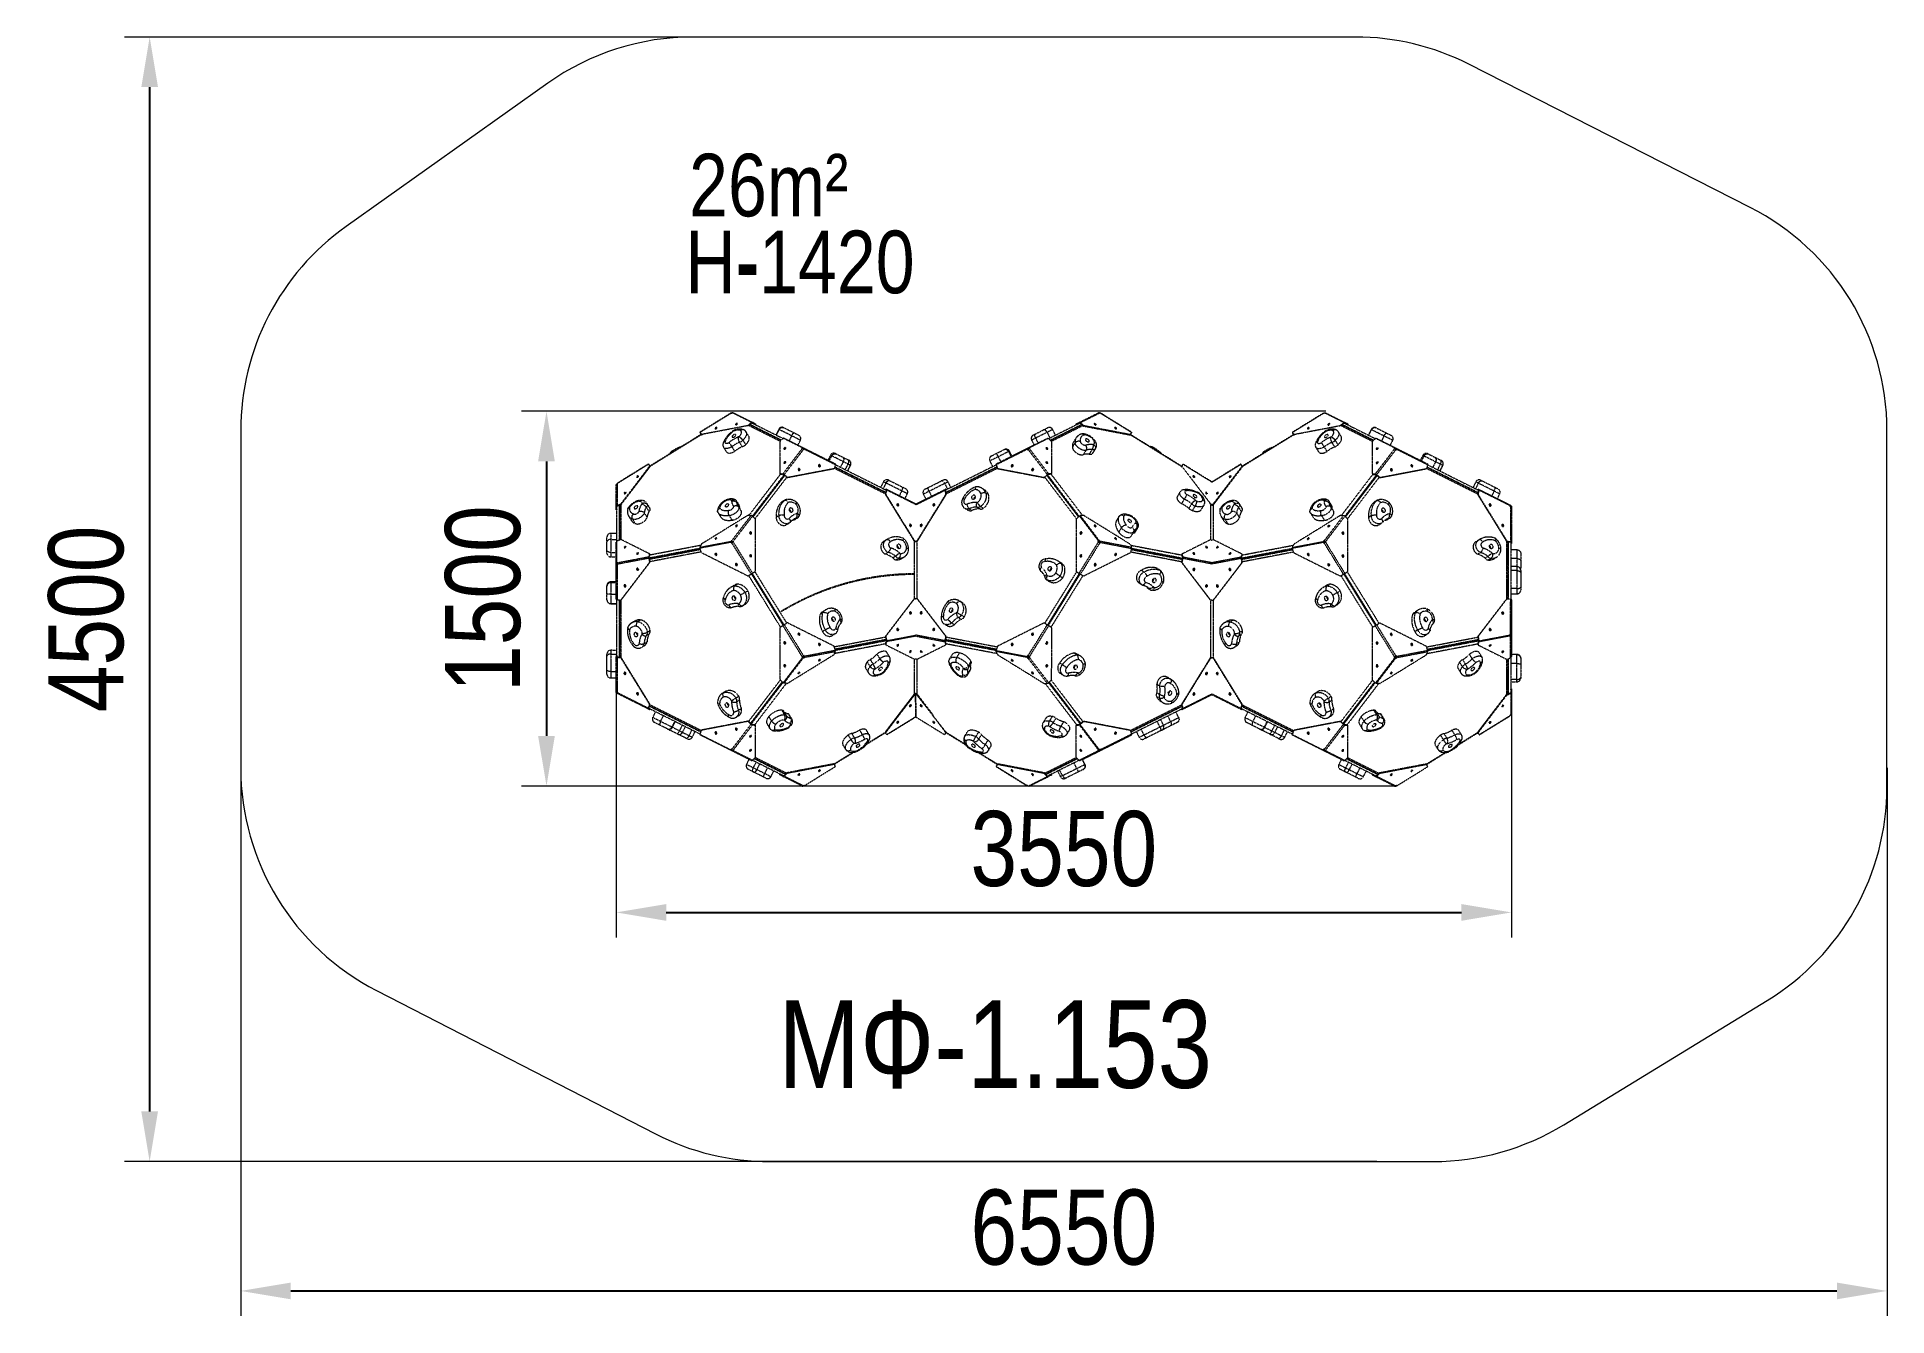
# Model space of a CAD drawing. Header units: millimetres. Extents: x -3960 to 3430, y -2884 to 2225.
import ezdxf

# ---------------------------------------------------------------- set-up
doc = ezdxf.new("R2010")
doc.units = ezdxf.units.MM
doc.linetypes.add('HIDDEN', pattern=[1.905, 1.27, -0.635])
for name, color, linetype in [('DIKOM_АРТИКУЛ', 7, 'Continuous'), ('DIKOM_ЗОНА', 90, 'Continuous'), ('DIKOM_ОБЪЕКТ', 7, 'Continuous'), ('DIKOM_РАЗМЕР_ЗОНА', 7, 'Continuous'), ('DIKOM_РАЗМЕР_ОБЪЕКТА', 7, 'Continuous')]:
    doc.layers.add(name, color=color, linetype=linetype)
doc.styles.add('SLDTEXTSTYLE0', font='TXT', dxfattribs={"width": 0.605})
doc.styles.add('style1', font='arialbd.ttf', dxfattribs={"width": 0.8})
doc.dimstyles.new('1-50', dxfattribs={"dimtxt": 300, "dimasz": 200, "dimexe": 100, "dimexo": 0, "dimgap": 100, "dimtad": 1, "dimtxsty": 'style1', "dimcen": 200, "dimclrd": 7, "dimclre": 7, "dimclrt": 7, "dimadec": 1, "dimazin": 2, "dimtfac": 1, "dimtmove": 0, "dimatfit": 2, "dimfxl": 0, "dimlwd": 25, "dimlwe": 18, "dimarcsym": 0})
doc.dimstyles.new('SLDDIMSTYLE0', dxfattribs={"dimtxt": 3.5, "dimasz": 3.5, "dimexe": 0, "dimexo": 0.0625, "dimgap": 0.875, "dimtad": 2, "dimdec": 4, "dimzin": 12, "dimdsep": 46, "dimtxsty": 'SLDTEXTSTYLE0', "dimsah": 1, "dimcen": 0.09, "dimazin": 3, "dimtfac": 1, "dimtdec": 3, "dimtofl": 0, "dimtmove": 0, "dimatfit": 3, "dimfxl": 0, "dimfrac": 2, "dimtolj": 1, "dimtzin": 12, "dimarcsym": 0})

msp = doc.modelspace()

# ---------------------------------------------------------------- texts
at = {"layer": 'DIKOM_АРТИКУЛ', "insert": (-998.35021, -1622.91242), "char_height": 350, "width": 1794.2456703, "attachment_point": 1, "style": 'style1'}
msp.add_mtext('{\\fArial|b0|i0|c204|p34;МФ-1.153}', dxfattribs=at)
at = {"layer": 'DIKOM_РАЗМЕР_ОБЪЕКТА', "char_height": 250, "width": 1517.6442441, "attachment_point": 1, "style": 'style1'}
for s, insert in [('{\\fArial|b0|i0|c204|p34;26m²}', (-1355.55185, 1758.41144)), ('{\\fArial|b0|i0|c204|p34;H}-{\\fArial|b0|i0|c204|p34;1420}', (-1370.62668, 1451.33601))]:
    msp.add_mtext(s, dxfattribs=dict(at, insert=insert))

# ---------------------------------------------------------------- blocks, each defined once
blk = doc.blocks.new('*D0')
at = {"layer": 'Defpoints', "color": 0, "linetype": 'HIDDEN', "transparency": 16777216}
for p in [(-454.5, 333.4), (-1160.4, 198.8), (-642.2, 61.9), (-454.6, -142.1), (-897.7, -226.5)]:
    blk.add_point(p, dxfattribs=at)
at = {"layer": 'DIKOM_ОБЪЕКТ', "color": 0, "linetype": 'HIDDEN', "lineweight": -2, "transparency": 16777216}
blk.add_arc((-454.9, -943.6), 1022.7, 90.1786, 121.50392, dxfattribs=at)
at = {"layer": 'DIKOM_ОБЪЕКТ', "color": 0, "linetype": 'HIDDEN', "transparency": 16777216}
for points in [[(-458.1, 79.7), (-458.1, 78.6), (-454.6, 79.2)], [(-989, -72.1), (-989.6, -71.1), (-992.3, -73.4)]]:
    blk.add_solid(points, dxfattribs=at)
at = {"layer": 'DIKOM_ОБЪЕКТ', "color": 0, "linetype": 'HIDDEN', "lineweight": 15, "transparency": 16777216, "insert": (-780.8, 30.4), "char_height": 3.5, "attachment_point": 1, "rotation": 18.24778, "style": 'SLDTEXTSTYLE0'}
blk.add_mtext('\\A1;31.72°', dxfattribs=at)
blk = doc.blocks.new('*D1')
at = {"layer": 'Defpoints', "color": 0, "transparency": 16777216}
for p in [(-1646.6, -384.4), (1929.8, -477.1), (1929.8, -1272.1)]:
    blk.add_point(p, dxfattribs=at)
at = {"layer": 'DIKOM_РАЗМЕР_ОБЪЕКТА', "color": 7, "lineweight": 18, "transparency": 16777216}
for p, q in [((-1646.6, -384.4), (-1646.6, -1372.1)), ((1929.8, -477.1), (1929.8, -1372.1))]:
    blk.add_line(p, q, dxfattribs=at)
at = {"layer": 'DIKOM_РАЗМЕР_ОБЪЕКТА', "color": 7, "lineweight": 25, "transparency": 16777216}
blk.add_line((-1446.6, -1272.1), (1729.8, -1272.1), dxfattribs=at)
at = {"layer": 'DIKOM_РАЗМЕР_ОБЪЕКТА', "color": 7, "transparency": 16777216}
for points in [[(-1446.6, -1238.8), (-1446.6, -1305.5), (-1646.6, -1272.1)], [(1729.8, -1238.8), (1729.8, -1305.5), (1929.8, -1272.1)]]:
    blk.add_solid(points, dxfattribs=at)
at = {"layer": 'DIKOM_РАЗМЕР_ОБЪЕКТА', "color": 7, "transparency": 16777216, "insert": (141.6, -1018.8), "char_height": 300, "attachment_point": 5, "style": 'style1'}
blk.add_mtext('{\\fArial|b0|i0|c204|p34;3550}', dxfattribs=at)
blk = doc.blocks.new('*D2')
at = {"layer": 'Defpoints', "color": 0, "transparency": 16777216}
for p in [(1188.6, 729.8), (-1925, -767.2), (1470.3, -767.2)]:
    blk.add_point(p, dxfattribs=at)
at = {"layer": 'DIKOM_РАЗМЕР_ОБЪЕКТА', "color": 7, "lineweight": 18, "transparency": 16777216}
for p, q in [((1188.6, 729.8), (-2025, 729.8)), ((1470.3, -767.2), (-2025, -767.2))]:
    blk.add_line(p, q, dxfattribs=at)
at = {"layer": 'DIKOM_РАЗМЕР_ОБЪЕКТА', "color": 7, "lineweight": 25, "transparency": 16777216}
blk.add_line((-1925, 529.8), (-1925, -567.2), dxfattribs=at)
at = {"layer": 'DIKOM_РАЗМЕР_ОБЪЕКТА', "color": 7, "transparency": 16777216}
for points in [[(-1958.4, 529.8), (-1891.7, 529.8), (-1925, 729.8)], [(-1958.4, -567.2), (-1891.7, -567.2), (-1925, -767.2)]]:
    blk.add_solid(points, dxfattribs=at)
at = {"layer": 'DIKOM_РАЗМЕР_ОБЪЕКТА', "color": 7, "transparency": 16777216, "insert": (-2178.2, -18.7), "char_height": 300, "attachment_point": 5, "rotation": 90, "style": 'style1'}
blk.add_mtext('{\\fArial|b0|i0|c204|p34;1500}', dxfattribs=at)
blk = doc.blocks.new('*D3')
at = {"layer": 'Defpoints', "color": 0, "transparency": 16777216}
for p in [(1049.1, 2224.8), (-3510.2, -2267.2), (1391.3, -2267.2)]:
    blk.add_point(p, dxfattribs=at)
at = {"layer": 'DIKOM_РАЗМЕР_ЗОНА', "color": 7, "lineweight": 18, "transparency": 16777216}
for p, q in [((1049.1, 2224.8), (-3610.2, 2224.8)), ((1391.3, -2267.2), (-3610.2, -2267.2))]:
    blk.add_line(p, q, dxfattribs=at)
at = {"layer": 'DIKOM_РАЗМЕР_ЗОНА', "color": 7, "lineweight": 25, "transparency": 16777216}
blk.add_line((-3510.2, 2024.8), (-3510.2, -2067.2), dxfattribs=at)
at = {"layer": 'DIKOM_РАЗМЕР_ЗОНА', "color": 7, "transparency": 16777216}
for points in [[(-3543.5, 2024.8), (-3476.9, 2024.8), (-3510.2, 2224.8)], [(-3543.5, -2067.2), (-3476.9, -2067.2), (-3510.2, -2267.2)]]:
    blk.add_solid(points, dxfattribs=at)
at = {"layer": 'DIKOM_РАЗМЕР_ЗОНА', "color": 7, "transparency": 16777216, "insert": (-3763.4, -99.6), "char_height": 300, "attachment_point": 5, "rotation": 90, "style": 'style1'}
blk.add_mtext('{\\fArial|b0|i0|c204|p34;4500}', dxfattribs=at)
blk = doc.blocks.new('*D4')
at = {"layer": 'Defpoints', "color": 0, "transparency": 16777216}
for p in [(-3146.4, -695.1), (3429.9, -695.1), (3429.9, -2784.1)]:
    blk.add_point(p, dxfattribs=at)
at = {"layer": 'DIKOM_РАЗМЕР_ЗОНА', "color": 7, "lineweight": 18, "transparency": 16777216}
for p, q in [((-3146.4, -695.1), (-3146.4, -2884.1)), ((3429.9, -695.1), (3429.9, -2884.1))]:
    blk.add_line(p, q, dxfattribs=at)
at = {"layer": 'DIKOM_РАЗМЕР_ЗОНА', "color": 7, "lineweight": 25, "transparency": 16777216}
blk.add_line((-2946.4, -2784.1), (3229.9, -2784.1), dxfattribs=at)
at = {"layer": 'DIKOM_РАЗМЕР_ЗОНА', "color": 7, "transparency": 16777216}
for points in [[(-2946.4, -2750.8), (-2946.4, -2817.5), (-3146.4, -2784.1)], [(3229.9, -2750.8), (3229.9, -2817.5), (3429.9, -2784.1)]]:
    blk.add_solid(points, dxfattribs=at)
at = {"layer": 'DIKOM_РАЗМЕР_ЗОНА', "color": 7, "transparency": 16777216, "insert": (141.7, -2531), "char_height": 300, "attachment_point": 5, "style": 'style1'}
blk.add_mtext('{\\fArial|b0|i0|c204|p34;6550}', dxfattribs=at)

# ---------------------------------------------------------------- dimensions: what is measured, and where the dimension line sits
at = {"layer": 'DIKOM_ОБЪЕКТ', "color": 7, "linetype": 'HIDDEN', "lineweight": 15}
dim = msp.add_angular_dim_2l(base=(-642.21556, 61.85705), line1=((-897.72739, -226.53648), (-1160.43433, 198.8223)), line2=((-454.47957, 333.42452), (-454.62459, -142.05144)), dimstyle='SLDDIMSTYLE0', dxfattribs=at)
dim.commit()
dim.dimension.update_dxf_attribs({"geometry": '*D0', "text_midpoint": (-775.11902, 27.72978), "dimtype": 162})
at = {"layer": 'DIKOM_РАЗМЕР_ЗОНА'}
dim = msp.add_linear_dim(base=(-3510.18905, -2267.17138), p1=(1049.09735, 2224.81299), p2=(1391.2989, -2267.17138), angle=90, text='{\\fArial|b0|i0|c204|p34;4500}', dimstyle='1-50', dxfattribs=at)
dim.commit()
dim.dimension.update_dxf_attribs({"geometry": '*D3', "text_midpoint": (-3510.18905, -99.59524), "dimtype": 160})
dim = msp.add_linear_dim(base=(3429.87916, -2784.1452), p1=(-3146.43934, -695.07691), p2=(3429.87916, -695.07691), text='{\\fArial|b0|i0|c204|p34;6550}', dimstyle='1-50', dxfattribs=at)
dim.commit()
dim.dimension.update_dxf_attribs({"geometry": '*D4', "text_midpoint": (141.71991, -2784.1452), "dimtype": 160})
at = {"layer": 'DIKOM_РАЗМЕР_ОБЪЕКТА'}
dim = msp.add_linear_dim(base=(-1925.02807, -767.1931), p1=(1188.60911, 729.83344), p2=(1470.26477, -767.1931), angle=90, text='{\\fArial|b0|i0|c204|p34;1500}', dimstyle='1-50', dxfattribs=at)
dim.commit()
dim.dimension.update_dxf_attribs({"geometry": '*D2', "text_midpoint": (-1925.02807, -18.67983), "dimtype": 160})
dim = msp.add_linear_dim(base=(1929.75124, -1272.12053), p1=(-1646.57778, -384.35602), p2=(1929.75124, -477.11638), text='{\\fArial|b0|i0|c204|p34;3550}', dimstyle='1-50', dxfattribs=at)
dim.commit()
dim.dimension.update_dxf_attribs({"geometry": '*D1', "text_midpoint": (141.58673, -1272.12053), "dimtype": 160})

# ---------------------------------------------------------------- linework, layer by layer
at = {"layer": 'DIKOM_ЗОНА', "color": 3, "lineweight": 15}
msp.add_lwpolyline([(2951.09345, -1624.25013, 0.2613485332), (3429.87916, -770.82429), (3429.87916, 652.89491, 0.2821845038), (2883.35678, 1544.16258), (1759.30551, 2116.08065, 0.118211902), (1305.82789, 2224.81299), (-1340.93868, 2224.81299, 0.1557029718), (-1920.22333, 2039.93831), (-2725.72399, 1467.49361, 0.2428482659), (-3146.43934, 652.36829), (-3146.43934, -695.07691, 0.2811284248), (-2603.40174, -1584.56292), (-1489.80898, -2156.65739, 0.1192041476), (-1032.84657, -2267.17138), (1617.17037, -2267.17138, 0.1379331944), (2138.38466, -2120.59722)], format="xyb", close=True, dxfattribs=at)
at = {"layer": 'DIKOM_ОБЪЕКТ', "color": 7, "linetype": 'HIDDEN', "lineweight": 15}
for p, q in [((-1186.85561, 723.47122), (-1311.82683, 646.28987)), ((-1186.66383, 722.53615), (-1311.35578, 645.52729)), ((-1304.52234, 638.38563), (-1122.29619, 673.11854)), ((-1185.72394, 721.59488), (-1186.87513, 723.45888)), ((-1186.49704, 721.66139), (-1186.66383, 722.53615)), ((-1186.00553, 721.47022), (-1186.66383, 722.53615)), ((-1186.39456, 721.49546), (-1186.49704, 721.66139)), ((-1185.39229, 721.87222), (-1184.41406, 722.96517)), ((-1185.39204, 721.87181), (-1185.39229, 721.87222)), ((-1183.3037, 724.20537), (-1185.3919, 721.87204)), ((-1106.04042, 685.53538), (-1183.3037, 724.20537)), ((-1181.30092, 723.20296), (-1180.53508, 724.73317)), ((-1180.53508, 724.73317), (-1103.27181, 686.06318)), ((-1120.96141, 670.95718), (-1122.29619, 673.11854)), ((-1118.4107, 675.04818), (-1106.04042, 685.53538)), ((-1118.4107, 675.04818), (-1117.07361, 672.88308)), ((-991.97099, 609.97715), (-1117.31073, 672.6948)), ((-1116.93119, 672.99458), (-1104.69957, 683.36419)), ((-988.22492, 613.66583), (-1113.16794, 676.18498)), ((-987.22996, 614.57801), (-1112.12203, 677.07166)), ((-1104.69957, 683.36419), (-1106.04042, 685.53538)), ((-1104.75213, 683.44928), (-1104.61451, 683.38044)), ((-1104.75075, 683.44705), (-980.12861, 621.08849)), ((-1103.27181, 686.06318), (-1104.61451, 683.38044)), ((-1092.85266, 677.49367), (-1104.61451, 683.38044)), ((-1103.3589, 682.75199), (-1103.42241, 682.7824)), ((-1091.50996, 680.17642), (-1103.27181, 686.06318)), ((-1092.85266, 677.49367), (-1091.50996, 680.17642)), ((-1089.78966, 679.31543), (-1091.13239, 676.63267)), ((80.82936, 620.7711), (204.30394, 682.46132)), ((212.71373, 676.60224), (87.92591, 614.25588)), ((213.73355, 675.70214), (88.92024, 613.34306)), ((217.7962, 672.17046), (92.66724, 609.65367)), ((191.8592, 676.25884), (190.51827, 678.94247)), ((190.52339, 678.92988), (190.51827, 678.94247)), ((190.52339, 678.92988), (191.86432, 676.24624)), ((191.86432, 676.24624), (191.8592, 676.25884)), ((192.36178, 679.86391), (202.73958, 685.05004)), ((192.36178, 679.86391), (193.70271, 677.18027)), ((193.70271, 677.18027), (204.08052, 682.36641)), ((202.73958, 685.05004), (279.80291, 723.54838)), ((204.08052, 682.36641), (202.73958, 685.05004)), ((206.76382, 681.85322), (208.1061, 684.02362)), ((206.76382, 681.85322), (217.13763, 672.69798)), ((285.16932, 722.52189), (208.1061, 684.02362)), ((208.1061, 684.02362), (218.4799, 674.86837)), ((217.13763, 672.69798), (218.4799, 674.86837)), ((222.48978, 672.8273), (221.1475, 670.65691)), ((221.1475, 670.65691), (403.88038, 635.69446)), ((222.48978, 672.8273), (405.22266, 637.86485)), ((279.80385, 723.54866), (281.29194, 724.29217)), ((281.43514, 724.00564), (281.29194, 724.29217)), ((283.70621, 723.58551), (284.06027, 723.76246)), ((283.90121, 723.50526), (284.06027, 723.76246)), ((284.06027, 723.76246), (285.1685, 722.52254)), ((286.14681, 721.42831), (285.16932, 722.52189)), ((287.63103, 723.01384), (286.48491, 721.16082)), ((286.76481, 721.0334), (287.41915, 722.09146)), ((287.14927, 721.05111), (287.25185, 721.21693)), ((287.41915, 722.09146), (287.25185, 721.21693)), ((412.06054, 645.00082), (287.41915, 722.09146)), ((412.53203, 645.76283), (287.61152, 723.02615)), ((1179.37494, 722.74953), (1054.40374, 645.56819)), ((1179.56658, 721.81445), (1054.8747, 644.80563)), ((1061.70806, 637.66392), (1243.93422, 672.39684)), ((1180.50657, 720.87324), (1179.35535, 722.73722)), ((1179.73356, 720.93974), (1179.56658, 721.81445)), ((1180.22491, 720.74853), (1179.56658, 721.81445)), ((1179.83601, 720.77386), (1179.73356, 720.93974)), ((1180.83827, 721.15061), (1181.81635, 722.24347)), ((1180.83852, 721.15021), (1180.83827, 721.15061)), ((1182.92676, 723.4837), (1180.83869, 721.15038)), ((1260.19014, 684.81378), (1182.92676, 723.4837)), ((1184.92959, 722.48132), (1185.69536, 724.01142)), ((1185.69536, 724.01142), (1262.95871, 685.34155)), ((1245.26907, 670.23553), (1243.93422, 672.39684)), ((1247.81981, 674.32655), (1260.19014, 684.81378)), ((1247.81981, 674.32655), (1249.15677, 672.16136)), ((1374.25952, 609.25552), (1248.91971, 671.97306)), ((1249.2992, 672.27286), (1261.53086, 682.64251)), ((1378.00561, 612.94421), (1253.06245, 675.46327)), ((1379.00058, 613.85638), (1254.10843, 676.35)), ((1261.53086, 682.64251), (1260.19014, 684.81378)), ((1261.47831, 682.7276), (1261.61606, 682.65883)), ((1261.47969, 682.72537), (1386.10183, 620.36674)), ((1262.95871, 685.34155), (1261.61606, 682.65883)), ((1273.3778, 676.772), (1261.61606, 682.65883)), ((1262.87154, 682.03031), (1262.80815, 682.06079)), ((1274.72045, 679.45472), (1262.95871, 685.34155)), ((1273.3778, 676.772), (1274.72045, 679.45472)), ((1276.44088, 678.59381), (1275.09802, 675.91097)), ((-1306.52706, 637.70906), (-1512.10862, 510.73931)), ((-1305.76033, 636.60277), (-1511.4631, 509.55815)), ((-1311.35603, 645.52741), (-1310.01504, 643.35617)), ((-1311.35603, 645.52741), (-1307.39472, 639.11276)), ((-1307.39352, 639.11217), (-1311.35578, 645.52729)), ((-1311.35578, 645.52729), (-1310.01491, 643.3561)), ((-1310.01504, 643.35617), (-1310.01498, 643.35621)), ((-1310.01504, 643.35617), (-1306.52753, 637.70877)), ((-1306.05266, 636.94099), (-1310.01491, 643.3561)), ((-1307.39472, 639.11276), (-1306.52758, 637.70874)), ((-1306.05266, 636.94099), (-1307.39352, 639.11217)), ((-1304.52234, 638.38563), (-1303.18148, 636.21445)), ((-1154.56977, 606.27069), (-1143.39494, 588.1771)), ((-1140.66407, 614.28261), (-1129.48927, 596.18907)), ((-1116.72948, 629.4334), (-1127.90431, 647.52699)), ((-996.9589, 657.46513), (-1008.14607, 635.1079)), ((-996.20894, 657.08988), (-1007.39607, 634.7326)), ((-992.59997, 608.22098), (-992.64354, 482.32731)), ((-990.87821, 611.23333), (-979.11038, 622.02196)), ((-901.85283, 583.37261), (-979.11038, 622.02196)), ((-976.83226, 664.16723), (-977.68823, 664.56241)), ((-977.10722, 621.01986), (-976.34165, 622.5497)), ((-976.34165, 622.5497), (-899.08416, 583.90038)), ((-945.76094, 631.84666), (-955.60405, 612.17539)), ((-920.49295, 594.61048), (-910.65144, 614.27851)), ((-66.01405, 550.75895), (22.82619, 595.14521)), ((-0.23121, 583.62277), (77.0556, 622.22387)), ((79.82393, 621.69417), (2.53713, 583.09307)), ((12.99343, 614.82557), (22.82866, 595.14007)), ((28.80296, 622.72432), (38.63921, 603.0367)), ((74.92719, 645.76885), (86.10067, 623.40474)), ((77.0556, 622.22387), (77.82022, 620.69342)), ((91.58421, 610.89725), (79.82393, 621.69417)), ((93.25714, 481.98322), (93.30392, 607.88368)), ((108.14453, 634.41826), (96.97105, 656.78237)), ((187.2117, 604.61752), (176.02592, 586.53081)), ((190.46411, 623.19842), (179.27823, 605.11165)), ((403.88038, 635.69446), (405.22266, 637.86485)), ((612.08386, 508.91011), (406.45868, 636.08022)), ((410.71828, 642.83042), (406.75198, 636.41885)), ((408.09434, 638.58932), (406.75198, 636.41885)), ((612.7305, 510.09065), (407.22644, 637.1858)), ((407.22754, 637.18515), (410.71838, 642.83025)), ((407.22759, 637.18507), (408.09505, 638.58749)), ((412.06054, 645.00082), (408.09434, 638.58932)), ((408.09505, 638.58749), (412.06076, 645.00048)), ((412.06054, 645.00082), (410.71828, 642.83042)), ((412.06076, 645.00048), (410.71838, 642.83025)), ((1059.70336, 636.98737), (854.12191, 510.01768)), ((1060.47012, 635.88109), (854.76737, 508.83648)), ((1054.87441, 644.80566), (1056.21537, 642.63446)), ((1054.87441, 644.80566), (1058.83582, 638.39114)), ((1058.83702, 638.39055), (1054.8747, 644.80563)), ((1054.8747, 644.80563), (1056.21563, 642.63449)), ((1056.21537, 642.63446), (1056.21557, 642.63459)), ((1056.21537, 642.63446), (1059.70296, 636.98712)), ((1060.17774, 636.21928), (1056.21563, 642.63449)), ((1058.83582, 638.39114), (1059.70296, 636.98712)), ((1060.17774, 636.21928), (1058.83702, 638.39055)), ((1061.70806, 637.66392), (1063.04899, 635.49278)), ((1211.66066, 605.549), (1222.83548, 587.45541)), ((1225.56646, 613.56098), (1236.74129, 595.46739)), ((1249.50101, 628.71175), (1238.32618, 646.80534)), ((1369.27156, 656.74346), (1358.08442, 634.38625)), ((1370.02147, 656.36818), (1358.83437, 634.01092)), ((1373.63057, 607.49936), (1373.58693, 481.60562)), ((1375.35225, 610.51166), (1387.12004, 621.30027)), ((1464.37768, 582.65097), (1387.12004, 621.30027)), ((1389.3983, 663.44563), (1388.54226, 663.84075)), ((1389.12324, 620.29819), (1389.88887, 621.82806)), ((1389.88887, 621.82806), (1467.14628, 583.17869)), ((1420.46951, 631.12491), (1410.62636, 611.45369)), ((1445.73763, 593.88885), (1455.57911, 613.55687)), ((-1517.4074, 519.32058), (-1642.37996, 442.14142)), ((-1516.93668, 518.55807), (-1641.62999, 441.55138)), ((-1516.93668, 518.55807), (-1512.97581, 512.14322)), ((-1516.93668, 518.55807), (-1515.59569, 516.38683)), ((-1516.93629, 518.55804), (-1515.5955, 516.38681)), ((-1512.97384, 512.14304), (-1516.93629, 518.55804)), ((-1217.55078, 585.55488), (-1206.37595, 567.46129)), ((-1184.49565, 588.0487), (-1173.32082, 569.95511)), ((-980.42477, 479.9356), (-903.34248, 580.76745)), ((-897.97649, 578.08239), (-975.05876, 477.25055)), ((-903.34248, 580.76745), (-904.65444, 580.63261)), ((-904.65415, 581.39609), (-901.85283, 583.37261)), ((-904.21075, 580.67823), (-904.65415, 581.39609)), ((-900.51175, 581.20132), (-901.85283, 583.37261)), ((-901.48214, 580.51666), (-900.51175, 581.20132)), ((-900.56429, 581.28639), (-900.42666, 581.21754)), ((-900.55498, 581.27132), (-897.48149, 579.7334)), ((-900.42666, 581.21754), (-899.08416, 583.90038)), ((-900.42666, 581.21754), (-898.33951, 580.17284)), ((-899.08416, 583.90038), (-896.99698, 582.85569)), ((-898.33951, 580.17284), (-896.99698, 582.85569)), ((-896.99909, 576.80202), (-897.97649, 578.08239)), ((-897.23467, 579.62001), (-895.89213, 582.30283)), ((-897.23467, 579.62001), (-897.06767, 579.53659)), ((-897.06831, 577.68254), (-897.14533, 576.99361)), ((-897.06831, 577.68254), (-895.72644, 578.5113)), ((-897.06767, 579.53659), (-895.72516, 582.21943)), ((-896.68256, 576.52562), (-895.89396, 577.01267)), ((-895.89214, 582.30286), (-895.89581, 582.30466)), ((-895.72644, 578.5113), (-895.89396, 577.01267)), ((-895.89213, 582.30283), (-895.72516, 582.21943)), ((-771.08051, 516.13197), (-895.72644, 578.5113)), ((-895.72516, 582.21943), (-771.07923, 519.8401)), ((-790.47377, 554.14387), (-800.3171, 534.47226)), ((-786.17616, 551.99343), (-796.01961, 532.32156)), ((-739.51921, 528.64717), (-750.70639, 506.2899)), ((-720.79721, 519.27898), (-731.98433, 496.92174)), ((-154.1259, 531.32961), (-154.17237, 531.3064)), ((-154.17237, 531.3064), (-142.99889, 508.94228)), ((-154.12879, 531.32816), (-142.95521, 508.96411)), ((-3.59271, 578.23582), (-128.28015, 515.94358)), ((-128.27878, 519.65191), (-3.59133, 581.94414)), ((-120.51688, 548.12131), (-110.68461, 528.44172)), ((-79.08448, 568.82172), (-69.25169, 549.14107)), ((-66.01397, 550.75859), (-75.8468, 570.43932)), ((-3.42619, 576.73706), (-3.59271, 578.23582)), ((-2.2513, 577.40624), (-3.59271, 578.23582)), ((-3.59133, 581.94414), (-3.42424, 582.0275)), ((-2.25062, 579.2604), (-3.59133, 581.94414)), ((-2.63788, 576.24948), (-3.42619, 576.73706)), ((-2.08352, 579.34376), (-3.42424, 582.0275)), ((-1.34298, 577.80533), (-2.32125, 576.52562)), ((-2.31899, 582.57961), (-0.23121, 583.62277)), ((-0.97838, 579.89581), (-2.31899, 582.57961)), ((-2.17478, 576.71723), (-2.2513, 577.40624)), ((-2.25062, 579.2604), (-2.08352, 579.34376)), ((75.66852, 476.91788), (-1.34298, 577.80533)), ((-0.97838, 579.89581), (1.10951, 580.93903)), ((1.10951, 580.93903), (-0.23121, 583.62277)), ((1.10951, 580.93903), (1.24711, 581.00775)), ((1.19454, 580.92273), (2.53713, 583.09307)), ((1.19454, 580.92273), (2.16659, 580.23587)), ((2.53713, 583.09307), (5.33701, 581.11458)), ((4.0249, 580.48678), (81.03641, 479.59934)), ((5.33679, 580.35109), (4.0249, 580.48678)), ((4.89305, 580.39692), (5.33701, 581.11458)), ((230.12888, 573.56424), (218.943, 555.47747)), ((254.33395, 576.8493), (243.14807, 558.76253)), ((265.84232, 577.84825), (254.65645, 559.76148)), ((257.6885, 563.10584), (268.87428, 581.19255)), ((617.56381, 517.90628), (613.59795, 511.49446)), ((613.59803, 511.49318), (617.56383, 517.90601)), ((617.56381, 517.90628), (616.22154, 515.73587)), ((617.56383, 517.90601), (616.22161, 515.73577)), ((733.40418, 446.26167), (617.56383, 517.90601)), ((733.40071, 447.31766), (618.03525, 518.66836)), ((848.82313, 518.59895), (733.40071, 447.31766)), ((849.2938, 517.83642), (733.40421, 446.2666)), ((849.2938, 517.83642), (853.25473, 511.42153)), ((849.2938, 517.83642), (850.63479, 515.66517)), ((849.29423, 517.8364), (850.63495, 515.66513)), ((853.25664, 511.42138), (849.29423, 517.8364)), ((1148.67963, 584.83318), (1159.85446, 566.73959)), ((1181.73485, 587.32705), (1192.90968, 569.23347)), ((1385.80568, 479.21389), (1462.88796, 580.04577)), ((1468.25393, 577.36073), (1391.17165, 476.52885)), ((1462.88796, 580.04577), (1461.57601, 579.9109)), ((1461.57634, 580.67444), (1464.37768, 582.65097)), ((1462.01971, 579.95656), (1461.57634, 580.67444)), ((1465.71873, 580.47962), (1464.37768, 582.65097)), ((1464.74832, 579.79495), (1465.71873, 580.47962)), ((1465.66618, 580.56472), (1465.80372, 580.49583)), ((1465.67548, 580.54966), (1468.74891, 579.01166)), ((1465.80372, 580.49583), (1467.14628, 583.17869)), ((1465.80372, 580.49583), (1467.89097, 579.45115)), ((1467.14628, 583.17869), (1469.23352, 582.13402)), ((1467.89097, 579.45115), (1469.23352, 582.13402)), ((1469.23136, 576.08031), (1468.25393, 577.36073)), ((1468.99574, 578.89831), (1470.33833, 581.58113)), ((1468.99574, 578.89831), (1469.16272, 578.81488)), ((1469.16221, 576.96088), (1469.08521, 576.27203)), ((1469.16221, 576.96088), (1470.50406, 577.78962)), ((1469.16272, 578.81488), (1470.50528, 581.49775)), ((1469.54802, 575.80399), (1470.3365, 576.29096)), ((1470.3383, 581.58118), (1470.33465, 581.58299)), ((1470.50406, 577.78962), (1470.3365, 576.29096)), ((1470.33833, 581.58113), (1470.50528, 581.49775)), ((1595.14991, 515.41031), (1470.50406, 577.78962)), ((1470.50528, 581.49775), (1595.15115, 519.11839)), ((1575.7567, 553.42224), (1565.9133, 533.75052)), ((1580.05438, 551.2718), (1570.21084, 531.59986)), ((1626.71129, 527.92549), (1615.52415, 505.56828)), ((1645.43325, 518.55727), (1634.24611, 496.20006)), ((-1626.60406, 361.44519), (-1513.61209, 509.25078)), ((-1625.2631, 359.274), (-1512.27113, 507.07958)), ((-1515.59569, 516.38683), (-1511.63483, 509.97197)), ((-1512.10754, 510.73997), (-1515.5955, 516.38681)), ((-1512.27113, 507.07958), (-1513.61209, 509.25078)), ((-1512.97581, 512.14322), (-1511.63483, 509.97197)), ((-1512.10745, 510.74003), (-1512.97384, 512.14304)), ((-1115.63987, 314.29435), (-990.02922, 478.61694)), ((-976.06568, 476.11102), (-1102.21283, 311.08662)), ((-1100.45687, 309.45827), (-974.30999, 474.48232)), ((-973.5866, 473.81128), (-1099.73349, 308.78718)), ((-1099.31904, 308.4027), (-973.17214, 473.4268)), ((-965.38074, 466.28289), (-1091.56914, 301.2045)), ((-992.42494, 481.50767), (-991.08385, 479.33638)), ((-990.80078, 480.69509), (-980.42477, 479.9356)), ((-990.80078, 480.69509), (-989.45965, 478.52379)), ((-989.45965, 478.52379), (-979.08367, 477.76428)), ((-979.08367, 477.76428), (-980.42477, 479.9356)), ((-976.40066, 476.42178), (-975.05876, 477.25055)), ((-976.40066, 476.42178), (-966.02701, 466.79854)), ((-975.05876, 477.25055), (-964.68511, 467.62731)), ((-966.02701, 466.79854), (-964.68511, 467.62731)), ((-962.01687, 465.50206), (-779.26269, 500.33785)), ((-960.67497, 466.33083), (-962.01687, 465.50206)), ((-960.67497, 466.33083), (-777.92081, 501.16661)), ((-779.26269, 500.33785), (-777.92081, 501.16661)), ((-778.01568, 500.82033), (-776.67379, 501.6491)), ((-570.68943, 399.17571), (-776.19159, 502.00516)), ((-771.08051, 516.13197), (-775.04866, 503.77496)), ((-569.32014, 404.05373), (-774.15736, 506.55043)), ((-568.97134, 405.28923), (-773.76728, 507.76527)), ((-770.98623, 516.43757), (-570.68286, 416.2095)), ((-711.69025, 514.72203), (-722.87737, 492.36479)), ((-721.5009, 491.67603), (-710.31373, 514.0333)), ((-578.8429, 448.24773), (-590.03007, 425.89045)), ((-332.53784, 414.24506), (-128.37423, 516.24904)), ((-125.59926, 507.57469), (-330.24636, 405.32915)), ((-125.20999, 506.35956), (-329.85704, 404.11405)), ((-123.17884, 501.81291), (-328.38165, 399.28972)), ((-309.74475, 425.63291), (-320.91822, 447.99703)), ((-128.28015, 515.94358), (-124.32066, 503.58363)), ((-122.69675, 501.45634), (-121.35534, 500.62676)), ((-121.45036, 500.9732), (61.27738, 466.00819)), ((-121.45036, 500.9732), (-120.10895, 500.14363)), ((-120.10895, 500.14363), (62.61868, 465.17855)), ((62.61868, 465.17855), (61.27738, 466.00819)), ((75.66852, 476.91788), (65.28833, 467.30184)), ((65.28833, 467.30184), (66.62974, 466.47225)), ((192.32636, 300.46725), (65.98321, 465.95713)), ((77.00993, 476.08831), (66.62974, 466.47225)), ((73.77944, 473.09564), (199.89114, 307.90882)), ((200.29557, 308.30663), (74.19421, 473.47987)), ((74.91806, 474.15043), (201.0013, 309.00086)), ((75.66852, 476.91788), (77.00993, 476.08831)), ((202.71423, 310.6859), (76.67482, 475.77789)), ((81.03641, 479.59934), (79.69382, 477.429)), ((90.07053, 478.18176), (79.69382, 477.429)), ((91.41312, 480.3521), (81.03641, 479.59934)), ((90.07053, 478.18176), (91.41312, 480.3521)), ((90.64034, 478.2746), (216.34461, 313.62156)), ((91.69536, 478.99334), (93.03794, 481.16368)), ((612.2557, 509.32288), (616.22161, 515.73577)), ((612.2557, 509.32288), (613.59803, 511.49318)), ((613.59795, 511.49446), (612.73, 510.091)), ((616.22154, 515.73587), (612.73003, 510.09095)), ((614.23223, 508.60017), (612.88988, 506.4299)), ((614.23223, 508.60017), (726.79231, 361.14521)), ((616.22154, 515.73587), (616.22157, 515.73582)), ((739.62643, 360.72354), (852.61842, 508.52914)), ((740.96739, 358.55235), (853.95941, 506.3579)), ((850.63479, 515.66517), (854.59569, 509.25034)), ((854.12292, 510.0183), (850.63495, 515.66513)), ((853.95941, 506.3579), (852.61842, 508.52914)), ((853.25473, 511.42153), (854.59569, 509.25034)), ((854.12303, 510.01837), (853.25664, 511.42138)), ((1250.59068, 313.57273), (1376.20129, 477.8953)), ((1390.16489, 475.38942), (1264.01764, 310.36496)), ((1265.77352, 308.73655), (1391.92046, 473.76061)), ((1392.64395, 473.08963), (1266.49701, 308.06557)), ((1266.91138, 307.68097), (1393.05828, 472.70507)), ((1400.84967, 465.56119), (1274.66141, 300.48289)), ((1373.80562, 480.78602), (1375.14664, 478.61472)), ((1375.42976, 479.97347), (1385.80568, 479.21389)), ((1375.42976, 479.97347), (1376.77081, 477.80212)), ((1376.77081, 477.80212), (1387.1467, 477.04259)), ((1387.1467, 477.04259), (1385.80568, 479.21389)), ((1389.8298, 475.70011), (1391.17165, 476.52885)), ((1389.8298, 475.70011), (1400.20356, 466.07694)), ((1391.17165, 476.52885), (1401.5454, 466.90568)), ((1400.20356, 466.07694), (1401.5454, 466.90568)), ((1404.21368, 464.78048), (1586.96788, 499.61624)), ((1405.55553, 465.60922), (1404.21368, 464.78048)), ((1405.55553, 465.60922), (1588.30973, 500.44499)), ((1451.81141, 492.07946), (1451.66779, 491.92316)), ((1586.96788, 499.61624), (1588.30973, 500.44499)), ((1588.21482, 500.09865), (1589.55667, 500.92739)), ((1795.54109, 398.45411), (1590.03895, 501.28354)), ((1595.14991, 515.41031), (1591.18185, 503.05328)), ((1796.91029, 403.33205), (1592.0732, 505.82878)), ((1797.25917, 404.56754), (1592.46317, 507.04356)), ((1595.24422, 515.71586), (1795.54753, 415.48779)), ((1654.54034, 514.00044), (1643.35303, 491.64305)), ((1644.72949, 490.95431), (1655.91683, 513.31165)), ((1787.38764, 447.52611), (1776.20033, 425.16872)), ((-1646.36898, 349.24626), (-1646.33919, 435.3907)), ((-1646.33901, 435.39172), (-1646.33854, 437.05522)), ((-1646.01823, 437.05514), (-1646.33854, 437.05522)), ((-1644.62677, 438.8986), (-1644.62672, 439.29445)), ((-1644.62672, 439.29445), (-1643.02207, 439.73115)), ((-1644.4678, 439.03714), (-1644.62672, 439.29445)), ((-1643.02112, 439.73159), (-1643.05097, 353.58718)), ((-1641.60586, 440.11682), (-1643.02112, 439.73159)), ((-1642.36024, 442.15339), (-1641.2154, 440.29962)), ((-1641.62999, 441.55138), (-1640.92258, 441.01058)), ((-1640.97627, 440.49292), (-1641.62999, 441.55138)), ((-1640.82016, 440.84475), (-1640.92258, 441.01058)), ((-1153.96662, 352.58733), (-1165.14143, 370.68089)), ((-974.30645, 374.28251), (-985.48889, 367.3761)), ((-568.84384, 443.2444), (-580.031, 420.88712)), ((-569.45236, 418.93304), (-570.78848, 416.26233)), ((-570.62582, 399.42911), (-566.50011, 414.04234)), ((-570.62582, 399.42911), (-569.28412, 400.25775)), ((-569.27847, 418.84602), (-570.61697, 416.17054)), ((-570.57453, 416.13994), (-566.50012, 414.10111)), ((-568.60515, 396.04404), (-569.94684, 395.21539)), ((-569.94684, 395.21539), (-457.38381, 212.97552)), ((-569.28412, 400.25775), (-565.15841, 414.87099)), ((-569.27847, 418.84602), (-565.15784, 416.78409)), ((-568.60515, 396.04404), (-456.04212, 213.80417)), ((-455.99687, 362.17738), (-568.5983, 418.50586)), ((-566.50012, 414.10111), (-565.15784, 416.78409)), ((-566.50012, 414.10111), (-566.44752, 414.07482)), ((-565.15841, 414.87099), (-566.50011, 414.04234)), ((-449.47037, 356.99475), (-565.15841, 414.87099)), ((-565.15784, 416.78409), (-449.47484, 358.91035)), ((-505.83721, 411.71703), (-515.6851, 392.03624)), ((-493.21832, 380.79727), (-483.37162, 400.47567)), ((-493.21631, 380.80128), (-455.99693, 362.17737)), ((-449.72596, 359.04925), (-493.21365, 380.8066)), ((-449.73707, 359.04161), (-333.85377, 416.94277)), ((-333.85493, 413.23455), (-449.7272, 355.3389)), ((-443.52021, 213.80181), (-330.53119, 396.51248)), ((-443.47499, 362.17236), (-409.69803, 379.04797)), ((-442.17886, 212.9722), (-329.18978, 395.6829)), ((-419.53074, 398.72836), (-409.69775, 379.04728)), ((-396.70134, 410.13435), (-386.86859, 390.45388)), ((-334.21866, 441.35187), (-323.04513, 418.98779)), ((-333.85493, 413.23455), (-329.89479, 400.87491)), ((-333.85493, 413.23455), (-332.51353, 412.40497)), ((-329.88926, 418.92232), (-333.85377, 416.94277)), ((-333.85377, 416.94277), (-332.51295, 414.25908)), ((-332.51353, 412.40497), (-328.55339, 400.04533)), ((-328.54844, 416.23863), (-332.51295, 414.25908)), ((-329.18978, 395.6829), (-330.53119, 396.51248)), ((-329.89479, 400.87491), (-328.55339, 400.04533)), ((-328.54844, 416.23863), (-329.88926, 418.92232)), ((-328.32952, 416.34787), (-329.67034, 419.03156)), ((-174.71444, 415.29277), (-185.89268, 422.20601)), ((-170.28417, 403.002), (-159.10593, 396.08876)), ((605.87379, 407.18382), (594.68792, 389.09704)), ((622.88702, 378.73368), (611.70115, 360.6469)), ((1212.26394, 351.86572), (1201.08911, 369.95931)), ((1391.92409, 373.56089), (1380.74163, 366.65446)), ((1797.3867, 442.52278), (1786.19939, 420.16539)), ((1796.77809, 418.21134), (1795.44198, 415.54072)), ((1795.60461, 398.70744), (1799.7303, 413.3206)), ((1795.60461, 398.70744), (1796.94625, 399.53605)), ((1796.952, 418.12441), (1795.6136, 415.44887)), ((1795.65601, 415.41832), (1799.73036, 413.37949)), ((1797.62525, 395.32231), (1796.28361, 394.49369)), ((1796.28361, 394.49369), (1908.84673, 212.25389)), ((1796.94625, 399.53605), (1801.07214, 414.14934)), ((1796.952, 418.12441), (1801.07259, 416.06243)), ((1797.62525, 395.32231), (1910.18837, 213.08251)), ((1910.23358, 361.45568), (1797.63227, 417.7843)), ((1801.07214, 414.14934), (1799.7303, 413.3206)), ((1799.73036, 413.37949), (1801.07259, 416.06243)), ((1799.73036, 413.37949), (1799.78304, 413.35318)), ((1926.08803, 351.60647), (1801.07214, 414.14934)), ((1801.07259, 416.06243), (1926.08867, 353.51969)), ((1860.39331, 410.99544), (1850.54542, 391.31465)), ((1873.01211, 380.0756), (1882.85892, 399.75406)), ((1873.0141, 380.07964), (1910.23358, 361.45568)), ((1926.08859, 353.53253), (1873.01673, 380.08491)), ((-1643.37172, 335.58295), (-1646.37173, 335.58372)), ((-1646.35821, 335.58276), (-1646.37173, 335.58372)), ((-1646.37144, 337.64475), (-1646.36898, 349.24626)), ((-1646.37144, 337.64475), (-1643.37146, 337.64396)), ((-1643.369, 349.24546), (-1646.36898, 349.24626)), ((-1646.35821, 335.58276), (-1643.3582, 335.58198)), ((-1643.39603, 211.45998), (-1643.35397, 349.48775)), ((-1643.3582, 335.58198), (-1643.37172, 335.58295)), ((-1643.37146, 337.64396), (-1643.369, 349.24546)), ((-1643.05097, 353.58718), (-1630.22294, 358.77143)), ((-1641.70998, 351.41594), (-1643.05097, 353.58718)), ((-1641.70998, 351.41594), (-1628.88195, 356.60019)), ((-1634.35247, 354.38937), (-1634.39501, 214.89368)), ((-1633.0913, 354.89905), (-1633.13388, 215.37477)), ((-1628.88195, 356.60019), (-1630.22294, 358.77143)), ((-1628.1156, 356.95335), (-1628.15827, 217.07628)), ((-1626.60406, 361.44519), (-1625.2631, 359.274)), ((-1596.53698, 310.60585), (-1585.36215, 292.51226)), ((-1581.37223, 299.38723), (-1570.1974, 281.29364)), ((-1534.40419, 323.88604), (-1523.22936, 305.79245)), ((-1526.5176, 347.0048), (-1515.34277, 328.91121)), ((-1512.72486, 343.85886), (-1523.89969, 361.95245)), ((-1522.26439, 357.74492), (-1511.08956, 339.65133)), ((-1121.88552, 313.2543), (-1304.13218, 200.70225)), ((-1239.82021, 324.89986), (-1228.64538, 306.80627)), ((-1194.99406, 313.11477), (-1183.81923, 295.02118)), ((-1184.58463, 212.86976), (-1107.49881, 313.69832)), ((-1102.13291, 311.01317), (-1179.21874, 210.1846)), ((-1165.1567, 364.6971), (-1153.98189, 346.60353)), ((-1157.6669, 347.72886), (-1146.49207, 329.63527)), ((-1117.87469, 314.45796), (-1107.49881, 313.69832)), ((-1102.13291, 311.01317), (-1091.75952, 301.3896)), ((-1089.98821, 92.94781), (-1089.91752, 297.25709)), ((-995.99232, 313.73985), (-1007.17477, 306.83343)), ((-928.86512, 302.38784), (-940.04756, 295.48142)), ((-933.32966, 297.28623), (-922.14719, 304.19266)), ((-452.37931, 360.3676), (-449.73295, 359.04367)), ((-449.73506, 359.04471), (-447.09341, 360.36452)), ((-447.09262, 360.36291), (-447.09341, 360.36452)), ((-443.47499, 362.17236), (-443.4742, 362.17086)), ((-254.40432, 342.69092), (-243.22609, 335.77768)), ((-236.90655, 340.22455), (-225.72832, 333.31131)), ((-205.62106, 347.04711), (-194.44283, 340.13387)), ((-191.24983, 349.4764), (-180.0716, 342.56316)), ((190.42019, 296.27203), (190.35292, 92.55928)), ((192.14227, 300.2862), (203.91039, 311.86259)), ((281.14883, 210.6937), (203.91039, 311.86259)), ((203.91039, 311.86259), (205.25191, 311.03283)), ((282.49034, 209.86393), (205.25191, 311.03283)), ((205.33692, 311.07531), (206.67938, 313.24586)), ((205.33692, 311.07531), (282.57547, 209.90646)), ((219.04638, 313.72662), (206.67938, 313.24586)), ((206.67938, 313.24586), (283.91781, 212.07697)), ((405.1035, 199.84166), (222.93079, 312.51326)), ((362.77763, 310.53371), (351.59176, 292.44693)), ((652.56859, 360.11631), (641.38272, 342.02953)), ((665.9534, 351.26168), (654.76763, 333.17496)), ((690.20857, 336.62955), (701.39444, 354.71633)), ((725.45599, 358.98468), (726.79231, 361.14521)), ((728.60005, 216.34109), (728.64283, 356.49649)), ((730.25577, 358.53286), (728.91724, 356.36866)), ((729.08069, 356.29117), (730.00929, 355.89427)), ((729.89192, 355.57819), (736.00758, 358.0498)), ((730.25577, 358.53286), (733.36374, 357.20437)), ((732.07877, 353.74882), (737.34856, 355.87855)), ((733.59483, 354.3615), (734.66963, 353.9021)), ((737.34856, 355.87855), (736.00758, 358.0498)), ((738.11489, 356.2317), (738.07225, 216.35464)), ((739.62643, 360.72354), (740.96739, 358.55235)), ((769.69353, 309.88421), (780.86836, 291.79062)), ((784.85826, 298.66557), (796.03308, 280.57199)), ((831.82632, 323.1644), (843.00115, 305.07081)), ((839.71286, 346.28313), (850.88769, 328.18954)), ((853.50558, 343.13718), (842.33075, 361.23077)), ((843.96609, 357.02326), (855.14091, 338.92967)), ((1244.34489, 312.53257), (1062.09833, 199.98061)), ((1126.41028, 324.17818), (1137.58508, 306.08464)), ((1171.23649, 312.39315), (1182.41132, 294.29956)), ((1181.64593, 212.14818), (1258.73169, 312.97668)), ((1264.09749, 310.29147), (1187.01176, 209.46292)), ((1201.0738, 363.97545), (1212.24863, 345.88186)), ((1208.56361, 347.00719), (1219.73841, 328.91365)), ((1248.35574, 313.73631), (1258.73169, 312.97668)), ((1264.09749, 310.29147), (1274.47093, 300.66789)), ((1276.24223, 92.22618), (1276.31306, 296.53549)), ((1370.23815, 313.01819), (1359.05568, 306.11175)), ((1437.36538, 301.66623), (1426.18291, 294.7598)), ((1432.90086, 296.56452), (1444.08332, 303.47095)), ((1913.85121, 359.64591), (1926.67607, 353.22969)), ((1924.57654, 348.98432), (1926.08803, 351.60647)), ((1926.08867, 353.51969), (1924.57817, 354.27528)), ((1926.6744, 347.96239), (1925.25934, 347.87923)), ((1925.26104, 353.93369), (1926.6762, 353.22584)), ((1926.67604, 353.23835), (1925.26108, 353.94633)), ((1925.32309, 351.98929), (1926.08867, 353.51969)), ((1925.91041, 351.69532), (1926.6762, 353.22584)), ((1926.63205, 208.57738), (1926.6744, 347.96239)), ((1926.6746, 347.97568), (1926.97754, 347.95387)), ((1926.6762, 353.22584), (1926.67607, 353.22969)), ((1928.1533, 347.8587), (1929.99168, 347.85807)), ((1929.99105, 346.30327), (1929.9487, 206.91826)), ((1929.99168, 347.85807), (1929.99105, 346.30327)), ((-1643.38675, 241.99469), (-1668.38674, 242.00228)), ((-966.01944, 276.84266), (-954.83698, 283.74908)), ((372.28359, 265.16953), (361.09771, 247.08277)), ((419.93662, 247.26303), (408.75075, 229.17625)), ((431.76395, 261.55052), (420.57805, 243.46379)), ((425.93699, 246.12615), (437.12286, 264.21293)), ((1400.21102, 276.12098), (1411.39348, 283.02741)), ((-1668.41539, 148.12681), (-1646.40969, 148.1201)), ((-1668.40998, 165.79964), (-1646.40196, 165.79292)), ((-1668.39427, 217.36024), (-1643.39425, 217.3526)), ((-1646.44566, 48.80886), (-1646.41536, 148.1201)), ((-1646.42097, 122.34399), (-1646.38313, 208.73436)), ((-1646.38313, 208.73436), (-1644.6723, 208.73377)), ((-1644.67132, 210.97351), (-1644.70915, 124.58311)), ((-1629.75492, 216.66378), (-1644.67132, 210.97351)), ((-1641.71268, 124.74829), (-1517.03561, 148.51123)), ((-1513.70254, 160.50788), (-1626.2904, 216.85413)), ((-1513.06829, 158.12913), (-1517.03561, 148.51123)), ((-1517.03561, 148.51123), (-1515.69483, 146.33981)), ((-1511.72751, 155.95772), (-1515.69483, 146.33981)), ((-1311.53885, 181.80277), (-1515.56815, 142.90113)), ((-1514.89816, 140.60199), (-1310.79777, 179.51717)), ((-1310.49244, 178.57545), (-1514.6221, 139.65467)), ((-1514.46395, 139.1119), (-1310.31748, 178.03588)), ((-1511.72751, 155.95772), (-1513.06829, 158.12913)), ((-1511.72675, 157.77394), (-1513.06756, 159.94533)), ((-1307.04461, 167.94168), (-1511.56563, 128.94631)), ((-1511.55571, 156.50889), (-1308.0689, 195.30708)), ((-1187.02608, 207.239), (-1312.05637, 183.39893)), ((-1312.05637, 183.39893), (-1310.71428, 184.22772)), ((-1306.965, 167.69612), (-1312.05637, 183.39893)), ((-1312.0553, 186.49419), (-1187.02501, 210.33426)), ((-1306.95458, 197.77056), (-1312.0553, 186.49419)), ((-1310.71425, 184.32284), (-1312.0553, 186.49419)), ((-1185.68398, 208.0678), (-1310.71428, 184.22772)), ((-1310.71425, 184.32284), (-1185.68395, 208.16291)), ((-1304.14476, 164.36068), (-1121.96859, 73.19734)), ((-1185.68398, 208.0678), (-1187.02608, 207.239)), ((-1186.67051, 203.92932), (-1187.02608, 207.239)), ((-1187.02501, 210.33426), (-1186.66753, 212.48961)), ((-1185.68395, 208.16291), (-1187.02501, 210.33426)), ((-1185.3284, 204.75811), (-1186.67051, 203.92932)), ((-1185.32648, 210.31826), (-1186.66753, 212.48961)), ((-1185.3284, 204.75811), (-1185.68398, 208.0678)), ((-1185.68395, 208.16291), (-1185.32648, 210.31826)), ((-1184.58758, 204.354), (-1185.56568, 203.37644)), ((-1185.56228, 213.17219), (-1184.58463, 212.86976)), ((-1184.22123, 211.00085), (-1185.56228, 213.17219)), ((-1107.57981, 79.66138), (-1184.58758, 204.354)), ((-1183.24358, 210.69841), (-1184.58463, 212.86976)), ((-1184.22123, 211.00085), (-1183.24358, 210.69841)), ((-1180.56063, 209.35583), (-1179.21874, 210.1846)), ((-1180.56063, 209.35583), (-1179.24897, 208.51267)), ((-1179.24897, 208.51267), (-1177.90708, 209.34144)), ((-1177.9075, 208.10598), (-1179.21961, 207.66915)), ((-1179.21961, 207.66915), (-1102.21183, 82.97653)), ((-1179.21874, 210.1846), (-1177.90708, 209.34144)), ((-567.87516, 216.0596), (-579.05762, 209.15317)), ((-560.29315, 166.20629), (-571.47559, 159.29988)), ((-563.58638, 218.50585), (-565.57055, 217.2804)), ((-565.27081, 217.42621), (-563.7121, 218.42798)), ((-530.61058, 150.93192), (-541.79305, 144.02548)), ((-507.23173, 141.04195), (-496.04931, 147.94835)), ((-496.04931, 147.94835), (-496.18152, 147.86715)), ((-457.38381, 212.97552), (-456.04212, 213.80417)), ((-454.587, -18.7225), (-454.51702, 210.63903)), ((-452.42476, 211.28407), (-453.76645, 210.45542)), ((-453.76645, 210.45542), (-448.48164, 209.6375)), ((-453.26771, 210.33812), (-453.13793, 210.35813)), ((-452.42476, 211.28407), (-446.29371, 210.33521)), ((-451.08053, 209.639), (-449.78376, 209.83904)), ((-449.78042, 210.87607), (-447.13884, 211.28357)), ((-445.79749, 210.45395), (-447.13884, 211.28357)), ((-446.42618, 210.35697), (-445.79749, 210.45395)), ((-445.0449, 210.63786), (-445.11494, -19.03073)), ((-443.52021, 213.80181), (-442.17886, 212.9722)), ((202.56945, 82.58035), (279.65892, 207.22241)), ((285.02474, 203.90376), (207.93517, 79.26164)), ((222.32032, 72.78779), (405.09173, 164.09442)), ((279.65892, 207.22241), (278.34716, 207.66006)), ((278.3476, 208.89553), (281.14883, 210.6937)), ((279.68911, 208.06576), (278.3476, 208.89553)), ((279.68911, 208.06576), (282.49034, 209.86393)), ((282.49034, 209.86393), (281.14883, 210.6937)), ((282.57547, 209.90646), (283.91781, 212.07697)), ((282.57547, 209.90646), (284.66309, 210.55061)), ((283.91781, 212.07697), (286.00542, 212.72113)), ((284.66309, 210.55061), (286.00542, 212.72113)), ((286.00221, 202.92545), (285.02474, 203.90376)), ((285.93365, 205.85749), (285.76601, 204.30722)), ((285.76601, 204.30722), (287.10744, 203.47761)), ((285.76789, 209.86728), (287.11033, 212.03785)), ((285.76789, 209.86728), (285.93458, 208.85759)), ((285.93365, 205.85749), (287.27504, 205.02793)), ((285.93458, 208.85759), (287.27703, 211.02814)), ((287.27504, 205.02793), (287.10744, 203.47761)), ((287.11033, 212.03785), (287.27703, 211.02814)), ((411.93269, 181.17214), (287.27504, 205.02793)), ((287.27703, 211.02814), (411.93465, 187.17241)), ((611.96752, 128.29601), (407.8838, 167.33709)), ((411.93269, 181.17214), (407.96418, 167.59011)), ((407.97387, 196.7926), (411.93465, 187.17241)), ((408.82696, 194.72054), (611.97628, 155.85819)), ((410.8562, 177.48793), (614.87284, 138.45972)), ((615.03134, 139.00232), (411.01469, 178.03054)), ((411.29142, 178.97767), (615.30807, 139.94946)), ((615.97966, 142.24819), (411.96255, 181.27648)), ((613.48998, 157.47766), (612.14776, 155.30718)), ((612.14776, 155.30718), (616.1087, 145.68695)), ((613.49046, 159.29382), (612.14814, 157.12328)), ((613.48998, 157.47766), (617.45103, 147.85749)), ((726.74804, 216.1183), (614.12579, 159.85588)), ((616.1087, 145.68695), (617.45103, 147.85749)), ((617.45103, 147.85749), (733.29681, 125.69259)), ((730.21234, 215.92544), (733.31981, 214.73751)), ((736.47557, 215.94213), (733.31886, 214.73791)), ((852.52795, 159.78623), (739.94012, 216.13249)), ((853.16219, 157.40744), (849.19483, 147.78954)), ((854.50298, 155.23606), (850.53564, 145.61812)), ((1054.69164, 181.08111), (850.66236, 142.17949)), ((851.33232, 139.88034), (1055.4327, 178.79547)), ((1055.73802, 177.85375), (851.60833, 138.93299)), ((851.76657, 138.39026), (1055.91304, 177.31424)), ((854.50298, 155.23606), (853.16219, 157.40744)), ((854.50372, 157.05224), (853.16291, 159.22367)), ((1059.1858, 167.22001), (854.6649, 128.22465)), ((854.67481, 155.78725), (1058.16157, 194.58542)), ((1179.20442, 206.51733), (1054.17411, 182.67724)), ((1054.17411, 182.67724), (1055.51619, 183.50605)), ((1059.26546, 166.97442), (1054.17411, 182.67724)), ((1054.17523, 185.77253), (1179.20555, 209.61262)), ((1059.27591, 197.04888), (1054.17523, 185.77253)), ((1055.51628, 183.60118), (1054.17523, 185.77253)), ((1180.5465, 207.34614), (1055.51619, 183.50605)), ((1055.51628, 183.60118), (1180.5466, 207.44127)), ((1062.08572, 163.63899), (1244.26191, 72.47572)), ((1180.5465, 207.34614), (1179.20442, 206.51733)), ((1179.55992, 203.20759), (1179.20442, 206.51733)), ((1179.20555, 209.61262), (1179.563, 211.76799)), ((1180.5466, 207.44127), (1179.20555, 209.61262)), ((1180.902, 204.03641), (1179.55992, 203.20759)), ((1180.90405, 209.59664), (1179.563, 211.76799)), ((1180.902, 204.03641), (1180.5465, 207.34614)), ((1180.5466, 207.44127), (1180.90405, 209.59664)), ((1181.64284, 203.63227), (1180.66472, 202.6547)), ((1180.66812, 212.45052), (1181.64593, 212.14818)), ((1182.0092, 210.27913), (1180.66812, 212.45052)), ((1258.65062, 78.93968), (1181.64284, 203.63227)), ((1182.98701, 209.97678), (1181.64593, 212.14818)), ((1182.0092, 210.27913), (1182.98701, 209.97678)), ((1185.66991, 208.63418), (1187.01176, 209.46292)), ((1185.66991, 208.63418), (1186.98148, 207.79096)), ((1186.98148, 207.79096), (1188.32333, 208.6197)), ((1188.32298, 207.38433), (1187.0109, 206.94751)), ((1187.0109, 206.94751), (1264.01868, 82.25492)), ((1187.01176, 209.46292), (1188.32333, 208.6197)), ((1798.35531, 215.33798), (1787.17285, 208.43155)), ((1805.93741, 165.48464), (1794.75494, 158.57821)), ((1802.64406, 217.78416), (1800.65999, 216.55878)), ((1800.95976, 216.70454), (1802.51842, 217.70628)), ((1835.61987, 150.21021), (1824.4374, 143.30378)), ((1908.84673, 212.25389), (1910.18837, 213.08251)), ((1911.64354, -19.44412), (1911.7134, 209.91727)), ((1913.8056, 210.5624), (1912.46396, 209.73378)), ((1912.46396, 209.73378), (1925.29041, 207.74876)), ((1913.8056, 210.5624), (1926.63205, 208.57738)), ((1916.61856, -19.66175), (1916.68833, 209.08)), ((1917.87937, -19.85698), (1917.94914, 208.88477)), ((1925.29041, 207.74876), (1926.63205, 208.57738)), ((1926.9471, 202.29637), (1926.87915, -21.25365)), ((1951.93949, 176.92015), (1926.93958, 176.92772)), ((1926.9486, 206.91919), (1926.94722, 202.48854)), ((1926.94722, 202.48854), (1929.94733, 202.48762)), ((1926.94726, 202.24393), (1929.9471, 202.24298)), ((1926.9486, 206.91919), (1929.9487, 206.91826)), ((1929.9487, 206.91826), (1929.94733, 202.48762)), ((-1646.46829, -20.79389), (-1646.42225, 118.58787)), ((-1646.42225, 118.58787), (-1646.42209, 118.7746)), ((-1643.42226, 118.58684), (-1646.42225, 118.58787)), ((-1643.42208, 118.77354), (-1646.42209, 118.7746)), ((-1646.42163, 120.01008), (-1646.42097, 122.34399)), ((-1643.42164, 120.009), (-1646.42163, 120.01008)), ((-1643.42096, 122.34293), (-1646.42097, 122.34399)), ((-1644.70915, 124.58311), (-1641.68738, 126.20269)), ((-1643.36839, 122.41173), (-1644.70915, 124.58311)), ((-1643.42226, 118.58684), (-1643.42208, 118.77354)), ((-1643.42164, 120.009), (-1643.42096, 122.34293)), ((-1643.42096, 122.34293), (-1643.4209, 122.49681)), ((-1643.36839, 122.41173), (-1642.31931, 122.97397)), ((-1643.10605, 116.92823), (-1643.15207, -22.45355)), ((-1641.76415, 117.75701), (-1643.10605, 116.92823)), ((-1641.69104, 116.40688), (-1643.10605, 116.92823)), ((-1641.11364, 117.51733), (-1641.76415, 117.75701)), ((-1517.03783, 142.51087), (-1641.71489, 118.74793)), ((-1641.71489, 118.74793), (-1641.00779, 117.30062)), ((-1641.00461, 125.86098), (-1641.71268, 124.74829)), ((-1640.90238, 116.89397), (-1641.69104, 116.40688)), ((-1641.24404, 125.48468), (-1641.68738, 126.20269)), ((-1626.70782, -23.03973), (-1513.71581, 124.76007)), ((-1625.36592, -22.21096), (-1512.37394, 125.58882)), ((-1517.03783, 142.51087), (-1515.69593, 143.33964)), ((-1517.03783, 142.51087), (-1513.07913, 128.92613)), ((-1515.69593, 143.33964), (-1511.73723, 129.75491)), ((-1512.37394, 125.58882), (-1513.71581, 124.76007)), ((-1513.07913, 128.92613), (-1511.73723, 129.75491)), ((-1117.95817, 73.25177), (-1107.57981, 79.66138)), ((-1117.95817, 73.25177), (-1116.61608, 74.08058)), ((-1116.61608, 74.08058), (-1106.23771, 80.49018)), ((-1106.23771, 80.49018), (-1107.57981, 79.66138)), ((-1106.68371, 80.21474), (-979.71351, -125.36752)), ((-978.37163, -124.53873), (-1105.3418, 81.04349)), ((-1104.44719, 81.59598), (-977.47705, -123.98619)), ((-1103.55373, 82.14776), (-1093.17477, 88.55748)), ((-1103.55373, 82.14776), (-1102.21183, 82.97653)), ((-976.13518, -123.15739), (-1103.10527, 82.42471)), ((-1102.21183, 82.97653), (-1091.83288, 89.38625)), ((-1093.17477, 88.55748), (-1091.83288, 89.38625)), ((-1092.56571, 88.93364), (-965.59601, -116.64782)), ((-517.22535, 143.30119), (-528.40776, 136.39479)), ((65.83399, -116.96294), (192.92979, 88.54215)), ((203.46507, 82.02632), (76.36952, -123.47848)), ((77.71091, -124.30804), (204.8065, 81.19671)), ((205.70069, 80.64363), (78.60521, -124.86106)), ((79.9466, -125.69062), (207.04211, 79.81402)), ((129.39452, 124.6376), (118.21629, 131.55084)), ((131.01428, 120.93331), (142.19252, 114.02005)), ((192.19516, 88.99657), (202.56945, 82.58035)), ((192.19516, 88.99657), (193.53668, 88.16681)), ((193.53668, 88.16681), (203.91094, 81.75063)), ((203.91094, 81.75063), (202.56945, 82.58035)), ((206.59378, 80.0912), (207.93517, 79.26164)), ((206.59378, 80.0912), (216.96846, 73.67458)), ((207.93517, 79.26164), (218.30988, 72.84497)), ((461.83898, 87.45651), (450.66075, 94.36975)), ((525.68824, 95.13558), (514.51001, 102.04882)), ((616.10781, 142.6868), (612.13976, 129.1047)), ((612.13976, 129.1047), (613.48108, 128.27503)), ((614.11494, 124.10851), (612.77352, 124.93812)), ((612.77352, 124.93812), (725.66175, -22.94314)), ((617.4492, 141.85724), (613.48108, 128.27503)), ((614.11494, 124.10851), (727.00318, -23.77275)), ((616.10781, 142.6868), (617.4492, 141.85724)), ((733.30662, 119.69006), (617.4492, 141.85724)), ((733.2968, 125.69987), (849.19483, 147.78954)), ((849.19263, 141.7892), (733.30666, 119.70179)), ((739.52264, -23.7614), (852.5147, 124.03843)), ((740.86459, -22.93259), (853.85655, 124.86717)), ((849.19263, 141.7892), (850.53458, 142.61801)), ((849.19263, 141.7892), (853.1514, 128.20447)), ((849.19483, 147.78954), (850.53564, 145.61812)), ((850.53458, 142.61801), (854.49324, 129.03321)), ((853.85655, 124.86717), (852.5147, 124.03843)), ((853.1514, 128.20447), (854.49324, 129.03321)), ((1248.27229, 72.53003), (1258.65062, 78.93968)), ((1249.61434, 73.3589), (1259.99274, 79.76845)), ((1259.99274, 79.76845), (1258.65062, 78.93968)), ((1259.54687, 79.49308), (1386.51707, -126.08919)), ((1259.99274, 79.76845), (1262.67684, 81.42618)), ((1387.85885, -125.26034), (1260.88872, 80.32182)), ((1261.78329, 80.87431), (1388.75342, -124.70785)), ((1262.67684, 81.42618), (1273.0556, 87.83582)), ((1262.67684, 81.42618), (1264.01868, 82.25492)), ((1390.09527, -123.87911), (1263.12513, 81.70305)), ((1264.01868, 82.25492), (1274.39765, 88.66468)), ((1273.0556, 87.83582), (1274.39765, 88.66468)), ((1273.66476, 88.21204), (1400.63451, -117.36952)), ((1849.00509, 142.57951), (1837.82262, 135.67308)), ((1858.99881, 140.32034), (1870.18127, 147.22677)), ((1870.18127, 147.22677), (1870.04903, 147.14552)), ((1951.91407, 93.35242), (1926.9139, 93.35996)), ((1951.91877, 109.07356), (1926.9188, 109.08123)), ((1951.92862, 141.16261), (1926.92851, 141.17005)), ((-1668.44677, 45.19622), (-1646.4465, 45.18952)), ((-1646.44529, 48.80884), (-1668.44567, 48.81555)), ((-1177.92176, 33.02035), (-1189.1042, 26.11394)), ((-1173.88416, 32.81247), (-1162.70172, 39.71889)), ((-1131.85176, 6.05507), (-1120.66931, 12.96149)), ((-990.25278, -131.87694), (-1117.22318, 73.70567)), ((72.90151, 56.72046), (84.07975, 49.80722)), ((74.64377, 55.83226), (85.822, 48.91902)), ((217.57726, 73.29797), (90.48221, -132.20596)), ((125.87914, 71.37204), (137.05737, 64.4588)), ((216.96846, 73.67458), (218.30988, 72.84497)), ((442.24146, 44.14704), (453.41969, 37.2338)), ((481.70564, 22.33939), (470.5274, 29.25263)), ((475.146, 24.05104), (486.32423, 17.1378)), ((1188.30872, 32.29869), (1177.12626, 25.39226)), ((1192.34625, 32.09081), (1203.52872, 38.99724)), ((1234.37874, 5.33341), (1245.56121, 12.23984)), ((1248.27229, 72.53003), (1249.61434, 73.3589)), ((1375.9777, -132.59858), (1249.00731, 72.98399)), ((1926.88566, 0.62432), (1951.88563, 0.61665)), ((1951.89228, 21.96942), (1926.89211, 21.97697)), ((-1668.47234, -38.68984), (-1668.47238, -38.74185)), ((-1668.47238, -38.74185), (-1643.47237, -38.74946)), ((-1668.47233, -38.69303), (-1643.47233, -38.70064)), ((-1668.46087, -1.1195), (-1646.4618, -1.12621)), ((-1643.53696, -250.62813), (-1643.46738, -22.40106)), ((-1643.15207, -22.45355), (-1630.32629, -24.43965)), ((-1634.4678, -23.79831), (-1634.53759, -252.56588)), ((-1633.20689, -23.99358), (-1633.27667, -252.76107)), ((-1628.23184, -24.21025), (-1628.30184, -253.59897)), ((-1627.69734, -23.93842), (-1626.35544, -23.10965)), ((-1626.70782, -23.03973), (-1625.36592, -22.21096)), ((-1142.43928, -47.88198), (-1131.25683, -40.97556)), ((-1140.86568, -46.72087), (-1129.68323, -39.81445)), ((-809.17413, -63.37931), (-820.35658, -70.28574)), ((-457.45511, -20.72283), (-570.11864, -168.10233)), ((-456.1134, -19.8941), (-568.77693, -167.2736)), ((-456.1134, -19.8941), (-457.45511, -20.72283)), ((-455.12388, -18.99534), (-456.46554, -19.82404)), ((-452.49485, -18.49392), (-448.52923, -19.10771)), ((-446.7273, -18.89573), (-449.8351, -19.26137)), ((-442.91071, -20.24941), (-444.25203, -19.41962)), ((-330.70327, -167.76089), (-443.26335, -20.31886)), ((-441.92195, -21.14866), (-443.26335, -20.31886)), ((-329.36187, -168.5907), (-441.92195, -21.14866)), ((-274.19804, -28.45957), (-271.37015, -30.39469)), ((-263.00075, -35.38461), (-274.17898, -28.47137)), ((-271.37015, -30.39469), (-260.19192, -37.30793)), ((-260.19192, -37.30793), (-263.00075, -35.38461)), ((725.66175, -22.94314), (727.00318, -23.77275)), ((726.65103, -23.84277), (727.99232, -24.6724)), ((728.45639, -254.73791), (728.52645, -24.94443)), ((733.31362, -24.76015), (730.6206, -25.1752)), ((733.26262, -24.75221), (735.90422, -25.16132)), ((737.99861, -24.93195), (737.92863, -254.3206)), ((738.53311, -24.66013), (739.87506, -23.83132)), ((739.52264, -23.7614), (740.86459, -22.93259)), ((1223.7912, -48.60369), (1234.97367, -41.69726)), ((1225.36476, -47.44255), (1236.54723, -40.53612)), ((1557.05637, -64.10101), (1545.87391, -71.00744)), ((1908.77538, -21.44448), (1796.11188, -168.82393)), ((1910.11702, -20.61586), (1797.45353, -167.99531)), ((1910.11702, -20.61586), (1908.77538, -21.44448)), ((1911.10673, -19.71696), (1909.76488, -20.5457)), ((1913.73556, -19.21566), (1926.56187, -21.20091)), ((1926.51944, -160.58443), (1926.56187, -21.20091)), ((1926.87905, -21.24124), (1928.18323, -21.39553)), ((1927.99621, -21.51104), (1928.18323, -21.39553)), ((1928.18323, -21.39553), (1928.1832, -21.56789)), ((1929.89397, -22.25164), (1929.5464, -22.2515)), ((1929.88962, -31.10355), (1929.81379, -234.8199)), ((1929.87858, -22.86012), (1929.83595, -162.24377)), ((1929.84773, -162.03781), (1929.89397, -22.25164)), ((1929.88962, -31.10355), (1929.87592, -31.1036)), ((1929.87695, -27.94917), (1929.89098, -27.94919)), ((1929.89098, -27.94919), (1929.89397, -22.25164)), ((-1573.89332, -108.998), (-1585.07576, -115.90442)), ((-1560.91884, -110.53207), (-1549.7364, -103.62566)), ((-1522.42021, -153.22171), (-1511.23777, -146.31529)), ((-992.83209, -135.89246), (-992.88905, -339.60527)), ((-990.98773, -132.3309), (-980.60954, -125.921)), ((-989.64571, -131.50197), (-990.98773, -132.3309)), ((-989.64571, -131.50197), (-979.26753, -125.09207)), ((-980.60954, -125.921), (-979.26753, -125.09207)), ((-903.59604, -250.61008), (-980.60954, -125.921)), ((-976.58362, -123.43436), (-966.20507, -117.02399)), ((-975.24172, -122.60559), (-976.58362, -123.43436)), ((-975.24172, -122.60559), (-964.86318, -116.19522)), ((-975.24172, -122.60559), (-898.22822, -247.29467)), ((-964.86318, -116.19522), (-966.20507, -117.02399)), ((-778.13696, -207.55864), (-960.85263, -116.14052)), ((-820.45504, -74.23684), (-831.6375, -81.14327)), ((-810.95618, -142.87595), (-822.13863, -149.78237)), ((-336.02069, -119.51004), (-324.84246, -126.42328)), ((-306.49925, -115.67803), (-295.32102, -122.59127)), ((-279.86773, -93.99402), (-268.68949, -100.90726)), ((-267.31908, -84.6045), (-256.14085, -91.51774)), ((61.08891, -116.45177), (-121.14279, -207.50395)), ((-1.61007, -247.5702), (75.47375, -122.92455)), ((80.83971, -126.24297), (3.7559, -250.88862)), ((65.0993, -116.50863), (75.47375, -122.92455)), ((66.44089, -117.33828), (65.0993, -116.50863)), ((66.44089, -117.33828), (76.81534, -123.7542)), ((75.47375, -122.92455), (76.81534, -123.7542)), ((80.83971, -126.24297), (79.49832, -125.41341)), ((79.49832, -125.41341), (89.87334, -131.82946)), ((80.83971, -126.24297), (91.21473, -132.65902)), ((91.21473, -132.65902), (89.87334, -131.82946)), ((93.00335, -340.53099), (93.05724, -136.2217)), ((792.33719, -109.71963), (781.15472, -116.62606)), ((805.31164, -111.25371), (816.4941, -104.34728)), ((843.81021, -153.94337), (854.99268, -147.03693)), ((1373.39842, -136.61411), (1373.34143, -340.32696)), ((1375.24273, -133.05264), (1385.62088, -126.64268)), ((1376.58472, -132.22367), (1375.24273, -133.05264)), ((1376.58472, -132.22367), (1386.96293, -125.81382)), ((1385.62088, -126.64268), (1386.96293, -125.81382)), ((1462.63438, -251.33181), (1385.62088, -126.64268)), ((1389.64697, -124.15598), (1400.02536, -117.74574)), ((1390.98882, -123.32724), (1389.64697, -124.15598)), ((1390.98882, -123.32724), (1401.36741, -116.91687)), ((1390.98882, -123.32724), (1468.00231, -248.01637)), ((1401.36741, -116.91687), (1400.02536, -117.74574)), ((1588.09361, -208.28024), (1405.37786, -116.86223)), ((1545.77532, -74.95855), (1534.59306, -81.86486)), ((1555.27432, -143.59766), (1544.09186, -150.5041)), ((-1544.59464, -212.74335), (-1533.41222, -205.83695)), ((-1534.56342, -198.19585), (-1523.38098, -191.28944)), ((-1526.6744, -167.16215), (-1515.49196, -160.25573)), ((-783.5162, -166.11845), (-772.33375, -159.21202)), ((-775.3469, -210.80294), (-570.86694, -171.81538)), ((-771.30646, -224.64051), (-775.26664, -211.05605)), ((-570.87489, -199.37759), (-774.42045, -238.18699)), ((-568.22875, -182.03059), (-772.38069, -220.95561)), ((-772.22247, -221.49834), (-568.0873, -182.57654)), ((-567.84042, -183.52941), (-771.94632, -222.44564)), ((-771.27657, -224.74485), (-567.24128, -185.84207)), ((-570.80838, -199.17952), (-566.68374, -188.08925)), ((-570.80838, -199.17952), (-569.46758, -201.35092)), ((-569.45841, -171.27672), (-570.80013, -172.10545)), ((-570.80013, -172.10545), (-566.68373, -187.99414)), ((-570.76404, -200.8808), (-569.42326, -203.05222)), ((-570.11864, -168.10233), (-568.77693, -167.2736)), ((-569.46758, -201.35092), (-565.34296, -190.26066)), ((-569.45841, -171.27672), (-565.34202, -187.16541)), ((-568.78803, -203.61489), (-456.18661, -259.94919)), ((-452.27317, -166.27579), (-566.68374, -188.08925)), ((-565.34296, -190.26066), (-566.68374, -188.08925)), ((-566.68373, -187.99414), (-452.27328, -166.18073)), ((-566.68373, -187.99414), (-565.34202, -187.16541)), ((-449.63055, -168.199), (-565.34296, -190.26066)), ((-565.34202, -187.16541), (-449.63464, -165.10473)), ((-449.89636, -163.34781), (-334.03752, -185.5092)), ((-334.03935, -191.50967), (-449.88721, -169.35035)), ((-443.6647, -259.95091), (-330.71419, -203.50929)), ((-334.03935, -191.50967), (-332.69707, -189.33929)), ((-334.03935, -191.50967), (-330.07835, -201.13078)), ((-330.06947, -171.92731), (-334.03752, -185.5092)), ((-334.03752, -185.5092), (-332.69615, -186.33905)), ((-332.69707, -189.33929), (-328.7361, -198.96035)), ((-328.72809, -172.75709), (-332.69615, -186.33905)), ((-332.57133, -185.91196), (-128.54755, -224.94152)), ((-127.80507, -222.65638), (-331.89979, -183.61326)), ((-331.62306, -182.66612), (-127.49918, -221.71484)), ((-127.32389, -221.17538), (-331.46454, -182.12343)), ((-330.70327, -167.76089), (-329.36187, -168.5907)), ((-330.07889, -202.94718), (-328.73661, -200.7768)), ((-330.07835, -201.13078), (-328.7361, -198.96035)), ((-328.72809, -172.75709), (-330.06947, -171.92731)), ((-125.08586, -238.44794), (-328.56237, -199.52307)), ((-328.55745, -171.9601), (-124.04487, -211.08316)), ((-123.96509, -210.83767), (-129.06606, -226.53734)), ((821.63585, -213.46499), (832.81831, -206.55856)), ((831.66705, -198.91749), (842.84952, -192.01106)), ((839.55615, -167.88383), (850.73851, -160.97746)), ((1582.71428, -166.84014), (1593.89674, -159.93371)), ((1590.88369, -211.52461), (1795.36356, -172.53699)), ((1594.92394, -225.36221), (1590.96382, -211.77776)), ((1795.35565, -200.09921), (1591.81014, -238.90865)), ((1798.00172, -182.75232), (1593.84969, -221.67729)), ((1594.00803, -222.21995), (1798.14327, -183.29821)), ((1798.39011, -184.25096), (1594.2841, -223.1674)), ((1594.95393, -225.46657), (1798.98927, -186.56365)), ((1795.42221, -199.90117), (1799.54664, -188.81094)), ((1795.42221, -199.90117), (1796.76276, -202.07262)), ((1796.77194, -171.99838), (1795.43036, -172.8271)), ((1795.43036, -172.8271), (1799.54676, -188.71586)), ((1795.46638, -201.60246), (1796.8072, -203.77388)), ((1796.11188, -168.82393), (1797.45353, -167.99531)), ((1796.76276, -202.07262), (1800.88745, -190.98236)), ((1796.77194, -171.99838), (1800.88855, -187.88702)), ((1797.44249, -204.33653), (1910.04393, -260.67081)), ((1924.58911, -164.97034), (1799.54664, -188.81094)), ((1800.88745, -190.98236), (1799.54664, -188.81094)), ((1799.54676, -188.71586), (1924.58903, -164.8754)), ((1799.54676, -188.71586), (1800.88855, -187.88702)), ((1925.92972, -167.14189), (1800.88745, -190.98236)), ((1800.88855, -187.88702), (1925.93082, -164.04655)), ((1912.05734, -167.26465), (1912.19788, -167.33295)), ((1913.22223, -167.1376), (1913.16215, -167.05393)), ((1924.31566, -160.55026), (1925.10434, -160.06317)), ((1924.41848, -169.51715), (1925.92972, -167.14189)), ((1925.93082, -164.04655), (1924.42109, -160.95691)), ((1924.52678, -161.1734), (1925.17779, -161.41304)), ((1924.58903, -164.8754), (1925.93082, -164.04655)), ((1924.58911, -164.97034), (1925.92972, -167.14189)), ((1924.65791, -169.14075), (1925.10141, -169.85884)), ((1926.51678, -169.10014), (1925.10141, -169.85884)), ((1925.10434, -160.06317), (1926.51944, -160.58443)), ((1925.17779, -161.41304), (1926.51944, -160.58443)), ((1925.61408, -167.63808), (1926.51678, -169.10014)), ((1926.49053, -255.23596), (1926.51678, -169.10014)), ((1926.83559, -163.66485), (1926.83525, -164.75822)), ((1926.83525, -164.75822), (1929.83529, -164.75905)), ((1926.83559, -163.66485), (1929.8357, -163.66578)), ((1926.83605, -162.24271), (1926.83591, -162.42943)), ((1926.83591, -162.42943), (1929.83601, -162.43035)), ((1926.83605, -162.24271), (1929.83595, -162.24377)), ((1926.84094, -162.16851), (1926.83977, -165.06046)), ((1929.83529, -164.75905), (1929.80909, -250.89497)), ((1929.8129, -241.54445), (1929.84659, -164.7651)), ((1929.8357, -163.66578), (1929.83529, -164.75905)), ((1929.83595, -162.24377), (1929.83601, -162.43035)), ((1929.84659, -164.7651), (1929.84679, -163.67196)), ((1929.84731, -162.4364), (1929.84773, -162.03781)), ((-1668.53375, -240.00894), (-1643.53375, -240.01655)), ((-1643.5292, -225.1485), (-1668.5292, -225.14089)), ((-1646.57738, -389.98158), (-1646.53841, -250.5987)), ((-1646.53596, -246.16741), (-1646.53841, -250.5987)), ((-1646.53841, -250.5987), (-1643.5384, -250.5996)), ((-1643.53599, -246.16835), (-1646.53596, -246.16741)), ((-1643.5358, -245.92365), (-1646.53576, -245.92272)), ((-1643.53599, -246.16835), (-1643.5384, -250.5996)), ((-1643.22218, -252.25805), (-1643.26115, -391.64093)), ((-1643.22218, -252.25805), (-1641.88028, -251.42927)), ((-1643.22218, -252.25805), (-1630.39637, -254.24339)), ((-1641.88028, -251.42927), (-1629.05447, -253.41462)), ((-1630.39637, -254.24339), (-1629.05447, -253.41462)), ((-1625.43721, -255.93478), (-1626.77911, -256.76355)), ((-1513.88794, -439.53473), (-1626.77911, -256.76355)), ((-1512.54604, -438.70596), (-1625.43721, -255.93478)), ((-979.40841, -355.20402), (-902.10826, -254.08227)), ((-978.06641, -354.37508), (-900.76625, -253.25332)), ((-900.68119, -253.29589), (-977.98134, -354.41764)), ((-899.34014, -255.46723), (-976.64029, -356.58899)), ((-960.38844, -355.86629), (-778.14695, -243.30587)), ((-903.56641, -251.45344), (-904.90842, -252.28238)), ((-902.10826, -254.08227), (-904.90842, -252.28238)), ((-904.90808, -251.04694), (-903.59604, -250.61008)), ((-900.76625, -253.25332), (-903.56641, -251.45344)), ((-900.76625, -253.25332), (-902.10826, -254.08227)), ((-900.68119, -253.29589), (-899.34014, -255.46723)), ((-898.59391, -253.94133), (-900.68119, -253.29589)), ((-897.25286, -256.11267), (-899.34014, -255.46723)), ((-898.59391, -253.94133), (-897.25286, -256.11267)), ((-898.22822, -247.29467), (-897.25012, -246.31704)), ((-897.32137, -252.2491), (-897.48869, -253.25869)), ((-897.48869, -253.25869), (-896.14764, -255.43004)), ((-897.48713, -247.69862), (-896.14524, -246.86985)), ((-897.48713, -247.69862), (-897.32053, -249.24898)), ((-897.32137, -252.2491), (-895.98032, -254.42045)), ((-897.32053, -249.24898), (-895.97863, -248.42021)), ((-895.98032, -254.42045), (-896.14764, -255.43004)), ((-896.14524, -246.86985), (-895.97863, -248.42021)), ((-771.30815, -230.64075), (-895.98032, -254.42045)), ((-895.97863, -248.42021), (-771.30646, -224.64051)), ((-775.27481, -240.25852), (-771.30815, -230.64075)), ((-632.48544, -289.62004), (-643.66027, -271.52646)), ((-619.93671, -279.9416), (-631.11154, -261.84801)), ((-593.3052, -258.31568), (-604.48001, -240.22211)), ((-554.35819, -251.54376), (-565.53301, -233.45017)), ((-454.70322, -399.88675), (-454.66063, -260.20238)), ((-452.56842, -259.69826), (-449.92267, -258.62908)), ((-449.92364, -258.6287), (-447.28252, -259.6979)), ((-445.18848, -260.20343), (-445.23109, -399.89061)), ((-304.59588, -242.30261), (-315.78176, -260.38933)), ((-285.95428, -253.22302), (-274.76837, -235.13629)), ((-240.29506, -287.67974), (-229.10924, -269.59299)), ((-239.52715, -295.19434), (-228.34133, -277.10759)), ((-129.06684, -229.63262), (-127.72452, -227.46208)), ((-4.05114, -253.54897), (-129.06684, -229.63262)), ((-123.97302, -240.91211), (-129.06684, -229.63262)), ((-129.06606, -226.53734), (-4.05033, -250.45373)), ((-127.72447, -227.36699), (-129.06606, -226.53734)), ((-2.70874, -251.37845), (-127.72452, -227.46208)), ((-127.72447, -227.36699), (-2.70872, -251.2833)), ((-121.15244, -243.8455), (61.02558, -356.50868)), ((-2.70874, -251.37845), (-4.05114, -253.54897)), ((-3.69495, -255.70452), (-4.05114, -253.54897)), ((-4.05033, -250.45373), (-3.69272, -247.14423)), ((-2.70872, -251.2833), (-4.05033, -250.45373)), ((-2.3526, -253.53403), (-3.69495, -255.70452)), ((-2.35113, -247.97388), (-3.69272, -247.14423)), ((-2.3526, -253.53403), (-2.70874, -251.37845)), ((-2.70872, -251.2833), (-2.35113, -247.97388)), ((-1.24778, -254.21728), (-2.59013, -256.38778)), ((-1.61229, -256.08593), (-2.59013, -256.38778)), ((-2.58753, -246.59202), (-1.61007, -247.5702)), ((-0.26994, -253.91544), (-1.61229, -256.08593)), ((75.412, -356.96152), (-1.61229, -256.08593)), ((-0.26994, -253.91544), (-1.24778, -254.21728)), ((3.72601, -251.73213), (2.41386, -252.57448)), ((2.41386, -252.57448), (3.7552, -253.40407)), ((3.72601, -251.73213), (5.0674, -252.56169)), ((5.0674, -252.56169), (3.7552, -253.40407)), ((3.7552, -253.40407), (80.77954, -354.27963)), ((3.7559, -250.88862), (5.06772, -251.32627)), ((136.1801, -282.24963), (125.00187, -275.33639)), ((193.32472, -243.05727), (182.14649, -236.14403)), ((208.08097, -248.29157), (196.90274, -241.37833)), ((725.24626, -257.17323), (612.58567, -439.35273)), ((726.58745, -258.0027), (613.92687, -440.1822)), ((726.58745, -258.0027), (725.24626, -257.17323)), ((728.71151, -254.68137), (729.83879, -254.46643)), ((728.71151, -254.68137), (730.0526, -255.5109)), ((729.70602, -254.01642), (735.83407, -254.96508)), ((730.0526, -255.5109), (733.19288, -254.91188)), ((731.89364, -253.31867), (737.17602, -254.13628)), ((734.08108, -253.65715), (734.49251, -253.57875)), ((735.83407, -254.96508), (737.17602, -254.13628)), ((740.79325, -256.65639), (739.4514, -257.48513)), ((852.3426, -440.25636), (739.4514, -257.48513)), ((853.68445, -439.42762), (740.79325, -256.65639)), ((1386.82204, -355.92566), (1464.12221, -254.80389)), ((1388.16409, -355.0968), (1465.46426, -253.97503)), ((1465.54933, -254.01748), (1388.24916, -355.13925)), ((1466.89041, -256.18888), (1389.59024, -357.31065)), ((1405.84204, -356.58788), (1588.08343, -244.02756)), ((1462.66403, -252.17519), (1461.32198, -253.00406)), ((1464.12221, -254.80389), (1461.32198, -253.00406)), ((1461.32229, -251.76863), (1462.63438, -251.33181)), ((1465.46426, -253.97503), (1462.66403, -252.17519)), ((1465.46426, -253.97503), (1464.12221, -254.80389)), ((1465.54933, -254.01748), (1466.89041, -256.18888)), ((1467.63665, -254.663), (1465.54933, -254.01748)), ((1468.97767, -256.8343), (1466.89041, -256.18888)), ((1467.63665, -254.663), (1468.97767, -256.8343)), ((1468.00231, -248.01637), (1468.9804, -247.03875)), ((1468.90919, -252.97068), (1468.74171, -253.98036)), ((1468.74171, -253.98036), (1470.08279, -256.15176)), ((1468.74329, -248.42028), (1470.08514, -247.59154)), ((1468.74329, -248.42028), (1468.91002, -249.97064)), ((1468.90919, -252.97068), (1470.25027, -255.14208)), ((1468.91002, -249.97064), (1470.25186, -249.1419)), ((1470.25027, -255.14208), (1470.08279, -256.15176)), ((1470.08514, -247.59154), (1470.25186, -249.1419)), ((1594.92235, -231.36239), (1470.25027, -255.14208)), ((1470.25186, -249.1419), (1594.92394, -225.36221)), ((1590.95562, -240.98017), (1594.92235, -231.36239)), ((1733.74492, -290.34171), (1722.57012, -272.24817)), ((1746.29388, -280.66322), (1735.11902, -262.56958)), ((1772.92529, -259.03733), (1761.75049, -240.94379)), ((1811.87233, -252.26546), (1800.69748, -234.17182)), ((1911.52722, -400.87675), (1911.56984, -260.92411)), ((1913.66197, -260.41998), (1926.49053, -255.23596)), ((1916.50296, -398.74844), (1916.54545, -259.25476)), ((1917.76398, -398.21034), (1917.80667, -258.74511)), ((1926.80775, -255.09804), (1926.76937, -380.93677)), ((1951.80076, -278.12588), (1926.80059, -278.11833)), ((1951.81163, -242.18002), (1929.81176, -242.17328)), ((1951.81184, -241.55106), (1929.81177, -241.54445)), ((-1668.56281, -335.37621), (-1646.56211, -335.38294)), ((-1668.55507, -309.85605), (-1646.55495, -309.86274)), ((-1646.57434, -373.14091), (-1646.56282, -335.38293)), ((-1117.43907, -509.22688), (-990.98551, -343.80161)), ((-983.42521, -351.24783), (-1109.64878, -516.37222)), ((-1109.23432, -516.7567), (-983.02108, -351.64587)), ((-982.31576, -352.34054), (-1108.51092, -517.42776)), ((-1106.75523, -519.05646), (-980.6039, -354.02658)), ((-966.97526, -356.97059), (-1092.78817, -521.55776)), ((-991.16944, -343.62047), (-979.40841, -355.20402)), ((-978.06641, -354.37508), (-979.40841, -355.20402)), ((-976.64029, -356.58899), (-977.98134, -354.41764)), ((-964.27358, -357.07726), (-976.64029, -356.58899)), ((-649.52618, -297.28772), (-638.35137, -315.38129)), ((-242.78412, -322.21912), (-231.5983, -304.13237)), ((-241.51563, -317.21192), (-230.32981, -299.12517)), ((65.03562, -357.71482), (75.412, -356.96152)), ((193.01111, -522.25317), (67.27053, -357.55258)), ((80.69956, -354.35306), (206.74266, -519.44989)), ((80.77954, -354.27963), (91.15878, -344.66239)), ((208.54319, -517.8797), (82.45655, -352.72575)), ((83.1803, -352.05514), (209.28507, -517.23277)), ((209.71011, -516.86209), (83.59499, -351.67089)), ((91.34928, -344.47741), (217.66704, -509.9341)), ((127.66291, -317.18705), (138.84114, -324.10029)), ((524.73162, -368.2237), (513.55339, -361.31047)), ((565.93097, -339.14703), (554.75273, -332.23379)), ((570.03692, -341.88904), (568.05347, -340.66236)), ((568.31792, -340.86528), (569.91106, -341.81139)), ((1248.79143, -509.94849), (1375.24489, -344.52327)), ((1382.80535, -351.96951), (1256.58167, -517.09392)), ((1256.99621, -517.47836), (1383.20938, -352.36758)), ((1383.91472, -353.06224), (1257.7196, -518.1494)), ((1259.47524, -519.77809), (1385.62658, -354.74823)), ((1399.25524, -357.6923), (1273.44234, -522.27943)), ((1375.06103, -344.34217), (1386.82204, -355.92566)), ((1388.16409, -355.0968), (1386.82204, -355.92566)), ((1389.59024, -357.31065), (1388.24916, -355.13925)), ((1401.95691, -357.79895), (1389.59024, -357.31065)), ((1716.70432, -298.00944), (1727.87911, -316.10298)), ((1926.77853, -350.96188), (1951.7785, -350.96955)), ((1951.7811, -342.00229), (1926.78113, -341.99462)), ((-1646.57996, -391.53505), (-1646.57995, -391.5262)), ((-1646.57995, -391.5262), (-1646.57561, -377.18584)), ((-1646.57765, -391.52619), (-1646.57995, -391.5262)), ((-1646.57773, -391.69189), (-1646.57995, -391.5262)), ((-1646.57826, -393.33169), (-1646.57719, -389.954)), ((-1643.57825, -393.3326), (-1646.57826, -393.33169)), ((-1646.57379, -377.18583), (-1646.57561, -377.18584)), ((-1646.57434, -373.14091), (-1646.57265, -373.14092)), ((-1643.5257, -393.41768), (-1644.86798, -396.10066)), ((-1641.84716, -397.61188), (-1644.86798, -396.10066)), ((-1643.57825, -393.3326), (-1643.5777, -391.61989)), ((-1643.56674, -393.32946), (-1643.57825, -393.3326)), ((-1643.56623, -391.62064), (-1643.56674, -393.32946)), ((-1643.26287, -391.64007), (-1643.56625, -391.61823)), ((-1643.5257, -393.41768), (-1643.51419, -393.41454)), ((-1641.99263, -394.18462), (-1643.5257, -393.41768)), ((-1641.9896, -394.17729), (-1643.51419, -393.41454)), ((-1643.26115, -391.64093), (-1641.84596, -391.55776)), ((-1642.67687, -397.19679), (-1642.67696, -397.19698)), ((-1642.67696, -397.19698), (-1641.87199, -397.59969)), ((-1641.87197, -397.59961), (-1642.67696, -397.19698)), ((-1642.02628, -394.15634), (-1641.16499, -392.66215)), ((-1517.22118, -459.96368), (-1641.87197, -397.59961)), ((-1641.1633, -392.66296), (-1641.87122, -393.89119)), ((-1641.87122, -393.89119), (-1517.22047, -456.2553)), ((-1641.16165, -392.66008), (-1641.16499, -392.66215)), ((-1515.87857, -455.42652), (-1511.91194, -443.06877)), ((-1513.88794, -439.53473), (-1512.54604, -438.70596)), ((-1511.91194, -443.06877), (-1513.25384, -443.89754)), ((-1511.73985, -442.31337), (-1306.34934, -545.08695)), ((-1221.47958, -396.43095), (-1218.48408, -394.76698)), ((-1210.27805, -389.51274), (-1221.46051, -396.41917)), ((-1218.48408, -394.76698), (-1207.30164, -387.86056)), ((-1207.30164, -387.86056), (-1210.27805, -389.51274)), ((-1168.18565, -415.38697), (-1157.00321, -408.48056)), ((-1165.39932, -430.80995), (-1154.21688, -423.90354)), ((-457.5715, -402.21553), (-570.54989, -550.02212)), ((-457.8999, -402.6452), (-570.54989, -550.02212)), ((-456.2307, -404.38676), (-569.20911, -552.19335)), ((-456.55912, -404.81643), (-569.20911, -552.19335)), ((-456.55912, -404.81643), (-457.8999, -402.6452)), ((-456.2307, -404.38676), (-457.5715, -402.21553)), ((-451.75363, -398.65309), (-453.9527, -399.54175)), ((-453.9527, -399.54175), (-452.61193, -401.71299)), ((-453.32163, -399.28671), (-453.45364, -399.23325)), ((-453.09389, -402.2064), (-449.96698, -400.8722)), ((-450.41286, -400.82427), (-452.61193, -401.71299)), ((-450.41286, -400.82427), (-451.75363, -398.65309)), ((-445.98334, -399.5441), (-451.26567, -397.40527)), ((-447.32564, -401.71449), (-450.70913, -400.34451)), ((-449.99317, -489.93114), (-450.41286, -400.82427)), ((-447.71922, -402.18154), (-450.41173, -401.06197)), ((-450.41173, -401.06197), (-449.99317, -489.93114)), ((-449.72913, -398.02743), (-448.66681, -397.57414)), ((-447.71922, -402.18154), (-447.55473, -401.90964)), ((-447.32564, -401.71449), (-445.98334, -399.5441)), ((-444.08134, -404.5139), (-444.2299, -404.75942)), ((-417.77411, -438.71149), (-444.2299, -404.75942)), ((-442.36627, -402.22026), (-443.70858, -404.39065)), ((-331.14851, -551.83623), (-443.70858, -404.39065)), ((-380.10351, -483.78), (-442.36627, -402.22026)), ((406.59946, -545.47287), (611.7779, -442.96184)), ((523.50518, -416.9882), (512.32694, -410.07497)), ((524.34418, -401.60338), (513.16595, -394.69015)), ((525.95368, -426.93704), (537.13191, -433.85028)), ((537.13191, -433.85028), (537.00021, -433.76839)), ((612.58567, -439.35273), (613.92687, -440.1822)), ((733.13775, -402.71364), (617.25046, -460.61309)), ((617.25116, -456.90458), (733.15808, -398.99539)), ((849.00926, -460.68536), (733.13775, -402.71364)), ((733.15802, -399.01504), (849.01002, -456.97696)), ((852.3426, -440.25636), (853.68445, -439.42762)), ((854.49058, -443.03504), (1059.88115, -545.8086)), ((1144.75093, -397.15259), (1147.74643, -395.4886)), ((1155.95247, -390.23438), (1144.77, -397.14081)), ((1147.74643, -395.4886), (1158.92879, -388.58223)), ((1158.92879, -388.58223), (1155.95247, -390.23438)), ((1198.04482, -416.10867), (1209.22729, -409.20223)), ((1200.83114, -431.53169), (1212.01361, -424.62525)), ((1908.33052, -403.36696), (1795.68055, -550.7438)), ((1909.67142, -405.53806), (1797.02124, -552.91502)), ((1909.67142, -405.53806), (1908.33052, -403.36696)), ((1911.79585, -400.75679), (1926.71238, -394.39222)), ((1911.79585, -400.75679), (1913.1366, -402.92812)), ((1913.1366, -402.92812), (1928.05328, -396.56332)), ((1928.05328, -396.56332), (1926.71238, -394.39222)), ((1926.76513, -394.32336), (1926.76494, -394.47732)), ((1926.76899, -381.17029), (1926.76513, -394.32336)), ((1926.76513, -394.32336), (1929.7651, -394.32408)), ((1926.76899, -381.17029), (1926.76924, -380.89664)), ((1929.76897, -381.17101), (1926.76899, -381.17029)), ((1926.76974, -379.24636), (1929.76978, -379.24719)), ((1928.03837, -482.9589), (1928.05328, -396.56332)), ((1929.7651, -394.32408), (1929.7502, -480.71966)), ((1929.75087, -479.05513), (1929.78074, -392.91064)), ((1929.76897, -381.17101), (1929.7651, -394.32408)), ((1929.78331, -379.24822), (1929.76978, -379.24719)), ((1929.78309, -381.30913), (1929.78074, -392.91064)), ((-1517.18103, -459.98376), (-1517.66099, -459.74373)), ((-1515.8789, -457.2807), (-1517.22118, -459.96368)), ((-1513.25739, -461.94588), (-1517.22118, -459.96368)), ((-1517.22047, -456.2553), (-1513.25384, -443.89754)), ((-1515.87857, -455.42652), (-1517.22047, -456.2553)), ((-1311.85031, -559.37137), (-1515.90242, -457.26757)), ((-1511.91511, -459.26291), (-1515.8789, -457.2807)), ((-1513.60773, -448.35192), (-1308.77241, -550.84769)), ((-1513.25739, -461.94588), (-1511.91511, -459.26291)), ((-1513.21776, -447.13701), (-1308.34119, -549.65343)), ((-1513.03847, -462.05533), (-1511.6962, -459.37235)), ((-1500.24521, -493.05722), (-1489.05804, -470.69995)), ((-1469.14748, -508.61794), (-1457.96036, -486.2607)), ((-1423.48476, -531.46671), (-1412.29765, -509.10946)), ((-1421.99764, -532.21088), (-1410.81048, -509.85359)), ((-1122.15462, -509.26818), (-1304.36916, -544.00692)), ((-1120.81251, -508.43952), (-1303.02707, -543.17823)), ((-1167.68952, -492.44582), (-1156.50705, -485.53938)), ((-1157.91456, -464.3273), (-1146.73212, -457.42088)), ((-1122.15462, -509.26818), (-1120.81251, -508.43952)), ((-1116.80249, -509.73591), (-1118.14459, -510.56459)), ((-1118.14459, -510.56459), (-1107.77113, -520.18774)), ((-1116.80249, -509.73591), (-1106.42902, -519.35908)), ((-1025.70257, -507.46328), (-1036.87738, -489.36972)), ((-974.46415, -482.03399), (-985.63898, -463.9404)), ((-967.39944, -484.70778), (-978.57427, -466.6142)), ((-948.59564, -496.33289), (-959.77045, -478.23933)), ((-944.68433, -499.70677), (-955.85916, -481.61318)), ((-565.88255, -561.50077), (-449.99317, -489.93114)), ((-565.88255, -561.50077), (-449.99317, -489.93114)), ((-565.41144, -562.26331), (-450.03444, -491.01007)), ((-565.41144, -562.26331), (-450.03444, -491.01007)), ((-450.24658, -490.87887), (-334.59368, -562.40733)), ((-449.99317, -489.93114), (-449.24501, -490.38365)), ((-428.31922, -446.28703), (-427.97383, -446.48957)), ((-330.20872, -551.08858), (-382.4896, -483.99386)), ((70.26369, -495.69207), (59.07787, -513.77882)), ((84.74274, -507.5047), (95.92858, -489.41786)), ((99.01136, -514.40023), (110.19721, -496.31353)), ((130.26408, -528.54877), (141.44998, -510.46203)), ((217.43746, -510.12353), (205.06705, -520.91099)), ((218.77871, -510.95297), (206.40835, -521.7404)), ((218.77871, -510.95297), (217.43746, -510.12353)), ((221.32276, -508.9429), (222.66406, -509.77231)), ((403.52766, -543.80208), (221.32276, -508.9429)), ((404.86891, -544.63152), (222.66406, -509.77231)), ((408.62966, -550.01992), (613.25373, -447.78585)), ((409.01907, -551.23505), (613.64314, -449.00098)), ((611.77424, -459.99548), (411.79451, -559.90913)), ((525.4972, -531.04767), (514.32371, -508.68354)), ((539.56084, -524.02128), (528.38735, -501.65715)), ((568.26645, -509.67942), (557.09296, -487.31528)), ((600.2539, -493.69778), (589.08037, -471.33381)), ((611.72738, -460.01896), (613.06819, -462.70263)), ((615.90964, -457.92941), (611.94621, -459.90958)), ((611.94621, -459.90958), (613.28703, -462.59326)), ((613.29059, -444.5447), (611.94939, -443.71523)), ((611.94939, -443.71523), (615.90996, -456.07511)), ((617.25046, -460.61309), (613.28703, -462.59326)), ((613.29059, -444.5447), (617.25116, -456.90458)), ((615.90964, -457.92941), (617.25046, -460.61309)), ((615.90996, -456.07511), (617.25116, -456.90458)), ((849.04939, -460.70542), (848.56953, -460.46543)), ((850.35159, -458.00235), (849.00926, -460.68536)), ((852.97313, -462.66759), (849.00926, -460.68536)), ((849.01002, -456.97696), (852.97665, -444.6192)), ((850.35197, -456.14815), (849.01002, -456.97696)), ((1054.38016, -560.09311), (850.32809, -457.98926)), ((854.31536, -459.98464), (850.35159, -458.00235)), ((850.35197, -456.14815), (854.3185, -443.79046)), ((852.62275, -449.07366), (1057.45806, -551.56932)), ((852.97313, -462.66759), (854.31536, -459.98464)), ((853.19204, -462.77702), (852.97313, -462.66759)), ((854.3185, -443.79046), (852.97665, -444.6192)), ((853.0127, -447.85861), (1057.88933, -550.37513)), ((853.19204, -462.77702), (854.53427, -460.09408)), ((865.98521, -493.77888), (877.17248, -471.42165)), ((897.08296, -509.33962), (908.27017, -486.98229)), ((942.74575, -532.1884), (953.93286, -509.83114)), ((944.2329, -532.9325), (955.42, -510.57523)), ((1244.07585, -509.98985), (1061.86126, -544.72858)), ((1245.41802, -509.16119), (1063.20343, -543.89991)), ((1198.541, -493.16745), (1209.72347, -486.26102)), ((1208.31591, -465.04903), (1219.49837, -458.1426)), ((1244.07585, -509.98985), (1245.41802, -509.16119)), ((1249.42795, -510.45755), (1248.08594, -511.28626)), ((1248.08594, -511.28626), (1258.45936, -520.90935)), ((1249.42795, -510.45755), (1259.80144, -520.08075)), ((1340.52794, -508.18499), (1329.35308, -490.09135)), ((1391.76626, -482.75565), (1380.59146, -464.66212)), ((1398.83099, -485.4294), (1387.65619, -467.33586)), ((1417.63484, -497.05455), (1406.46004, -478.96101)), ((1421.54621, -500.42842), (1410.37136, -482.33478)), ((1800.34791, -562.22243), (1925.04113, -485.21579)), ((1800.81911, -562.98492), (1925.79166, -485.80577)), ((1924.23108, -484.50902), (1924.33356, -484.67495)), ((1925.04113, -485.21579), (1924.33356, -484.67495)), ((1924.38749, -484.157), (1925.04113, -485.21579)), ((1925.77192, -485.81782), (1924.62684, -483.96378)), ((1925.01681, -483.78121), (1928.03837, -482.9589)), ((1925.01728, -483.78106), (1925.0174, -483.78127)), ((1926.43277, -483.39597), (1925.0174, -483.78127)), ((1928.03879, -480.71908), (1929.7502, -480.71966)), ((1929.7502, -480.71966), (1929.75116, -477.58826)), ((1929.75116, -477.58826), (1929.75087, -479.05513)), ((-1442.12431, -538.91294), (-1440.82947, -539.48609)), ((-1393.29982, -546.57072), (-1382.11264, -524.21345)), ((-1381.55773, -552.44625), (-1370.37055, -530.08898)), ((-1355.14818, -565.66108), (-1343.96102, -543.30379)), ((-1342.57867, -571.95062), (-1331.39149, -549.59335)), ((-1312.29208, -562.5065), (-1311.52646, -560.9765)), ((-1187.28818, -625.06501), (-1312.29208, -562.5065)), ((-1307.19117, -546.46871), (-1312.29167, -560.59358)), ((-1312.29167, -560.59358), (-1187.28772, -623.15208)), ((-1304.27357, -543.66044), (-1305.61562, -544.48909)), ((-1303.02707, -543.17823), (-1304.36916, -544.00692)), ((-1184.84767, -621.02245), (-1107.77113, -520.18774)), ((-1102.40497, -522.87287), (-1179.48155, -623.70757)), ((-1107.77113, -520.18774), (-1106.42902, -519.35908)), ((-1102.40497, -522.87287), (-1103.74596, -520.70162)), ((-1103.74596, -520.70162), (-1093.36918, -521.46151)), ((-1102.40497, -522.87287), (-1092.02821, -523.63273)), ((-1092.02821, -523.63273), (-1093.36918, -521.46151)), ((-1090.40377, -524.44553), (-1091.74474, -522.27431)), ((-1090.21524, -651.53262), (-1090.18513, -525.26511)), ((-1043.80689, -519.25308), (-1032.63206, -537.34667)), ((-708.51126, -581.35371), (-719.68609, -563.26012)), ((-694.13897, -575.41326), (-705.3138, -557.31967)), ((-662.85133, -561.53328), (-674.02616, -543.43969)), ((-651.60916, -603.64624), (-570.71139, -553.68275)), ((-648.18548, -599.95189), (-571.35731, -552.50184)), ((-635.92841, -562.36743), (-647.10321, -544.27389)), ((-569.84499, -555.08576), (-571.18575, -552.91458)), ((-570.54989, -550.02212), (-569.20911, -552.19335)), ((-565.88255, -561.50077), (-569.84499, -555.08576)), ((-330.46937, -554.65065), (-334.59368, -562.40733)), ((-334.59368, -562.40733), (-333.25137, -560.23694)), ((-333.61086, -560.69709), (-333.44712, -560.42635)), ((-333.46385, -560.41623), (-333.44712, -560.42635)), ((-329.54569, -553.97503), (-333.44712, -560.42635)), ((-333.44712, -560.42635), (-332.12628, -558.24281)), ((-332.66189, -559.12831), (-333.25137, -560.23694)), ((-332.66556, -559.1352), (-329.54376, -553.97516)), ((-332.66393, -559.13216), (-332.12609, -558.24283)), ((-329.38191, -553.70476), (-332.12628, -558.24281)), ((-332.12609, -558.24283), (-332.12621, -558.24276)), ((-332.12609, -558.24283), (-329.38591, -553.7136)), ((-331.14851, -551.83623), (-330.65042, -551.03092)), ((-329.96361, -553.8329), (-330.46937, -554.65065)), ((-330.20872, -551.08858), (-329.37949, -549.71769)), ((-328.72372, -552.61618), (-329.54569, -553.97503)), ((-329.54376, -553.97516), (-329.38566, -553.71373)), ((-329.38687, -553.713), (-251.06183, -602.15356)), ((-328.6926, -552.56193), (-252.65441, -599.58818)), ((-254.94212, -568.91204), (-243.75627, -550.82527)), ((-210.19159, -569.97237), (-199.00572, -551.88559)), ((-198.45082, -580.17067), (-187.26494, -562.08395)), ((-172.0439, -601.94786), (-160.85806, -583.8611)), ((153.73877, -560.35559), (164.9246, -542.26876)), ((190.15443, -526.01466), (190.1244, -651.92192)), ((191.71614, -523.02452), (190.37361, -525.19484)), ((193.218, -522.22404), (191.87547, -524.39436)), ((191.87547, -524.39436), (203.6395, -523.12388)), ((193.218, -522.22404), (204.98202, -520.95356)), ((203.6395, -523.12388), (204.98202, -520.95356)), ((280.88365, -624.30329), (203.6395, -523.12388)), ((282.22623, -622.13293), (204.98202, -520.95356)), ((205.06705, -520.91099), (206.40835, -521.7404)), ((205.06705, -520.91099), (282.31132, -622.09047)), ((206.40835, -521.7404), (283.65257, -622.91991)), ((404.33093, -567.00684), (222.08761, -658.04385)), ((411.69908, -563.31045), (287.01162, -625.60662)), ((287.01247, -621.89802), (411.69993, -559.60185)), ((287.20099, -625.52497), (412.25014, -563.05193)), ((404.86891, -544.63152), (403.52766, -543.80208)), ((404.33093, -567.00684), (404.3248, -566.99466)), ((406.11534, -545.1146), (404.77404, -544.28519)), ((407.1466, -565.58493), (407.1528, -565.59735)), ((407.1528, -565.59735), (412.25014, -563.05193)), ((407.73952, -547.24188), (411.69993, -559.60185)), ((411.80567, -559.9035), (412.25092, -561.13906)), ((412.064, -561.02345), (412.25092, -561.13906)), ((412.25014, -563.05193), (412.09487, -562.74109)), ((412.25092, -561.13906), (412.09663, -561.21614)), ((431.36575, -550.13102), (442.53923, -572.49502)), ((461.64061, -562.95161), (450.46714, -540.58761)), ((924.10626, -539.6346), (923.80014, -539.48151)), ((924.10626, -539.6346), (925.40098, -540.20779)), ((972.93061, -547.29238), (984.11788, -524.93515)), ((984.67279, -553.16796), (995.8599, -530.81069)), ((1011.08226, -566.38277), (1022.26947, -544.02544)), ((1023.65176, -572.67228), (1034.83896, -550.31495)), ((1053.93841, -563.22815), (1054.70398, -561.69818)), ((1178.94227, -625.78672), (1053.93841, -563.22815)), ((1059.03932, -547.19036), (1053.93882, -561.31523)), ((1053.93882, -561.31523), (1178.94277, -623.87373)), ((1061.95693, -544.38212), (1060.61486, -545.21072)), ((1063.20343, -543.89991), (1061.86126, -544.72858)), ((1181.38278, -621.74409), (1258.45936, -520.90935)), ((1263.82553, -523.59448), (1186.74894, -624.42922)), ((1258.45936, -520.90935), (1259.80144, -520.08075)), ((1263.82553, -523.59448), (1262.48457, -521.42328)), ((1262.48457, -521.42328), (1272.86127, -522.18322)), ((1263.82553, -523.59448), (1274.20223, -524.35441)), ((1274.20223, -524.35441), (1272.86127, -522.18322)), ((1275.8267, -525.16726), (1274.48568, -522.99596)), ((1276.01519, -652.25424), (1276.04535, -525.98681)), ((1322.42355, -519.97472), (1333.59841, -538.06836)), ((1657.71917, -582.0754), (1646.54437, -563.98187)), ((1672.09144, -576.13496), (1660.91665, -558.04142)), ((1703.37905, -562.25499), (1692.20419, -544.16135)), ((1714.62121, -604.36789), (1795.51908, -554.40435)), ((1718.04494, -600.67358), (1794.87325, -553.22345)), ((1730.30205, -563.08909), (1719.12725, -544.99556)), ((1796.38539, -555.80748), (1795.0447, -553.63626)), ((1795.68055, -550.7438), (1797.02124, -552.91502)), ((1796.38539, -555.80748), (1800.34791, -562.22243)), ((-1185.94564, -622.38218), (-1187.28818, -625.06501)), ((-1186.93139, -625.2432), (-1187.28818, -625.06501)), ((-1187.28772, -623.15208), (-1186.93015, -619.95276)), ((-1185.94562, -622.32339), (-1187.28772, -623.15208)), ((-1185.58887, -622.56039), (-1186.93139, -625.2432)), ((-1186.14143, -619.46578), (-1186.93015, -619.95276)), ((-1185.94564, -622.38218), (-1185.99821, -622.35587)), ((-1185.33735, -622.67613), (-1185.98888, -622.35011)), ((-1185.58887, -622.56039), (-1185.94564, -622.38218)), ((-1185.94562, -622.32339), (-1185.67858, -619.93401)), ((-1184.48399, -623.11323), (-1185.82654, -625.79606)), ((-1184.84894, -626.2854), (-1185.82654, -625.79606)), ((-1185.82507, -619.74208), (-1184.84767, -621.02245)), ((-1183.46646, -623.61227), (-1185.33735, -622.67613)), ((-1183.5064, -623.60255), (-1184.84894, -626.2854)), ((-1107.80563, -664.82755), (-1184.84894, -626.2854)), ((-1183.5064, -623.60255), (-1184.48399, -623.11323)), ((-1180.49382, -623.62375), (-1179.48191, -625.26217)), ((-1178.16971, -624.33631), (-1179.48191, -625.26217)), ((-1179.48191, -625.26217), (-1102.43859, -663.80434)), ((-1179.48155, -623.70757), (-1178.16951, -623.57279)), ((-1178.61313, -623.61835), (-1178.16971, -624.33631)), ((-1116.16655, -660.64488), (-1126.01028, -680.31736)), ((-990.40476, -720.21674), (-1102.7025, -664.02506)), ((-1102.43859, -663.80434), (-1092.05945, -654.65534)), ((-1095.41106, -657.60973), (-970.83401, -719.94571)), ((-1094.39069, -656.71024), (-969.81352, -719.04635)), ((-1090.67082, -653.00846), (-965.74989, -715.51652)), ((-777.44645, -679.78509), (-701.01202, -632.57823)), ((-776.65767, -680.87777), (-698.00526, -632.30105)), ((-729.47266, -620.90564), (-740.64749, -602.81205)), ((-204.68323, -630.83666), (-123.81596, -680.84948)), ((-199.84779, -632.24675), (-123.04857, -679.74363)), ((-160.74971, -626.40155), (-149.56386, -608.31479)), ((65.38372, -715.95067), (190.58031, -653.40002)), ((69.51264, -719.44925), (194.29855, -657.10377)), ((70.55789, -720.33652), (195.31841, -658.00392)), ((202.60587, -664.42374), (90.0351, -720.6662)), ((191.96694, -655.04589), (202.34065, -664.20167)), ((202.34065, -664.20167), (279.39462, -625.70407)), ((284.76143, -626.73085), (207.7074, -665.22849)), ((225.34219, -681.0108), (215.50946, -661.33038)), ((225.90481, -680.72973), (216.07209, -661.0493)), ((216.07255, -661.05028), (284.76108, -626.74368)), ((274.56997, -611.95034), (274.57164, -612.10652)), ((275.20441, -612.93539), (275.25237, -612.84426)), ((278.52697, -624.05966), (278.08307, -624.77741)), ((279.39462, -625.70407), (278.08307, -624.77741)), ((278.08323, -624.01383), (280.88365, -624.30329)), ((280.29857, -624.24276), (279.39462, -625.70407)), ((282.22623, -622.13293), (280.88365, -624.30329)), ((282.31132, -622.09047), (283.65257, -622.91991)), ((285.67945, -622.92391), (283.16112, -624.18194)), ((284.39863, -623.55846), (283.42061, -624.04718)), ((283.42061, -624.04718), (284.76143, -626.73085)), ((283.65257, -622.91991), (285.74088, -620.18782)), ((284.39863, -623.55846), (285.73944, -626.24213)), ((284.76108, -626.74368), (285.73905, -626.25499)), ((285.73944, -626.24213), (284.76143, -626.73085)), ((285.6708, -622.92295), (285.5038, -623.00633)), ((285.5038, -623.00633), (286.84462, -625.69001)), ((285.59462, -620.37932), (285.67122, -621.06858)), ((285.6708, -622.92295), (287.01162, -625.60662)), ((285.67122, -621.06858), (287.01247, -621.89802)), ((286.05746, -619.91173), (286.84589, -620.39927)), ((286.84427, -625.70283), (287.20099, -625.52497)), ((287.01162, -625.60662), (286.84462, -625.69001)), ((286.84589, -620.39927), (287.01247, -621.89802)), ((1180.28482, -623.10385), (1178.94227, -625.78672)), ((1179.29903, -625.96486), (1178.94227, -625.78672)), ((1178.94277, -623.87373), (1179.30027, -620.67442)), ((1180.28485, -623.04513), (1178.94277, -623.87373)), ((1180.64158, -623.28199), (1179.29903, -625.96486)), ((1180.08901, -620.18742), (1179.30027, -620.67442)), ((1180.28482, -623.10385), (1180.23231, -623.07758)), ((1180.89313, -623.39775), (1180.24164, -623.07181)), ((1180.64158, -623.28199), (1180.28482, -623.10385)), ((1180.28485, -623.04513), (1180.55191, -620.65562)), ((1181.74655, -623.83492), (1180.40394, -626.51769)), ((1181.38153, -627.00707), (1180.40394, -626.51769)), ((1180.40541, -620.46377), (1181.38278, -621.74409)), ((1182.76404, -624.33399), (1180.89313, -623.39775)), ((1182.72408, -624.3242), (1181.38153, -627.00707)), ((1258.42488, -665.54919), (1181.38153, -627.00707)), ((1182.72408, -624.3242), (1181.74655, -623.83492)), ((1185.73671, -624.34541), (1186.74862, -625.98383)), ((1188.06076, -625.05798), (1186.74862, -625.98383)), ((1186.74862, -625.98383), (1263.79187, -664.52601)), ((1186.74894, -624.42922), (1188.06092, -624.29441)), ((1187.61732, -624.34), (1188.06076, -625.05798)), ((1250.06394, -661.36653), (1240.22018, -681.03903)), ((1375.82578, -720.93843), (1263.52801, -664.7467)), ((1263.79187, -664.52601), (1274.17101, -655.37695)), ((1270.81937, -658.33135), (1395.39648, -720.66743)), ((1271.83986, -657.43193), (1396.41697, -719.768)), ((1275.55961, -653.73007), (1400.48062, -716.23822)), ((1588.78407, -680.50672), (1665.21845, -633.29989)), ((1589.5728, -681.59936), (1668.22514, -633.02269)), ((1636.75773, -621.62728), (1625.58293, -603.53374)), ((-1098.42954, -694.11828), (-1087.24241, -671.761)), ((-1084.16098, -701.25799), (-1072.97385, -678.90071)), ((-1052.90866, -716.89609), (-1041.7215, -694.5388)), ((-1028.15835, -729.28067), (-1016.97116, -706.92343)), ((-991.68656, -719.57539), (-993.02917, -722.25794)), ((-993.02079, -722.26215), (-993.02917, -722.25794)), ((-993.02079, -722.26215), (-991.67818, -719.57954)), ((-989.83485, -720.50192), (-991.17758, -723.18468)), ((-980.80266, -728.37727), (-991.17758, -723.18468)), ((-979.45993, -725.6945), (-989.83485, -720.50192)), ((-979.40144, -725.72262), (-989.83485, -720.50192)), ((-979.45993, -725.6945), (-980.80266, -728.37727)), ((-903.77212, -766.93073), (-980.80266, -728.37727)), ((-979.46929, -725.68984), (-979.41081, -725.71789)), ((-966.39621, -716.03443), (-976.77624, -725.183)), ((-976.77624, -725.183), (-975.43525, -727.35425)), ((-965.05522, -718.20568), (-975.43525, -727.35425)), ((-975.43525, -727.35425), (-898.40474, -765.90773)), ((-965.05522, -718.20568), (-966.39621, -716.03443)), ((-780.16723, -679.25892), (-962.38499, -713.99603)), ((-962.38499, -713.99603), (-961.044, -716.16728)), ((-778.82624, -681.43017), (-961.044, -716.16728)), ((-895.96561, -766.47139), (-770.91194, -689.23912)), ((-778.82624, -681.43017), (-780.16723, -679.25892)), ((-777.34624, -679.91011), (-776.00525, -682.08135)), ((-777.34624, -679.91011), (-772.2529, -687.06792)), ((-776.00525, -682.08135), (-770.91194, -689.23912)), ((-770.91194, -689.23912), (-772.2529, -687.06792)), ((-129.1204, -689.42729), (-4.19985, -766.69055)), ((-124.68342, -682.25183), (-128.64907, -688.66485)), ((-128.64907, -688.66485), (-4.00771, -765.75545)), ((-124.68342, -682.25183), (-123.34105, -680.08161)), ((-120.46956, -679.35688), (-121.81193, -681.52711)), ((60.38458, -716.37536), (-121.81193, -681.52711)), ((61.72695, -714.20514), (-120.46956, -679.35688)), ((-0.64865, -767.4269), (76.63237, -728.80294)), ((79.4008, -729.33268), (2.11971, -767.95654)), ((3.60876, -767.21273), (80.67201, -728.71444)), ((60.38458, -716.37536), (61.72695, -714.20514)), ((65.61111, -716.13725), (64.26874, -718.30748)), ((64.26874, -718.30748), (76.63237, -728.80294)), ((65.61111, -716.13725), (77.9748, -726.63268)), ((76.63237, -728.80294), (77.9748, -726.63268)), ((78.05982, -726.64897), (77.92218, -726.71786)), ((89.82624, -720.77039), (78.05982, -726.64897)), ((78.05982, -726.64897), (79.4008, -729.33268)), ((91.16716, -723.45401), (79.4008, -729.33268)), ((91.04986, -723.52827), (80.67201, -728.71444)), ((89.82624, -720.77039), (90.0709, -720.64815)), ((91.16716, -723.45401), (89.82624, -720.77039)), ((91.54727, -719.91063), (92.8883, -722.59431)), ((92.89344, -722.60683), (92.8883, -722.59431)), ((116.84946, -707.26919), (128.02301, -729.63329)), ((136.04483, -725.62538), (124.87135, -703.26138)), ((193.18624, -697.07648), (182.01269, -674.71238)), ((1267.80092, -694.83994), (1278.98803, -672.48268)), ((1282.06954, -701.9797), (1293.25665, -679.62243)), ((1313.32181, -717.61776), (1324.50901, -695.26043)), ((1338.07211, -730.00234), (1349.25932, -707.64502)), ((1374.54388, -720.29707), (1373.20124, -722.97958)), ((1373.2097, -722.98374), (1373.20124, -722.97958)), ((1373.2097, -722.98374), (1374.55234, -720.30124)), ((1376.39561, -721.22358), (1375.05283, -723.90631)), ((1385.42786, -729.0989), (1375.05283, -723.90631)), ((1386.77054, -726.41624), (1376.39561, -721.22358)), ((1386.82905, -726.44427), (1376.39561, -721.22358)), ((1386.77054, -726.41624), (1385.42786, -729.0989)), ((1462.45837, -767.65245), (1385.42786, -729.0989)), ((1399.83426, -716.7561), (1389.45428, -725.9047)), ((1389.45428, -725.9047), (1390.79524, -728.0759)), ((1401.17522, -718.9273), (1390.79524, -728.0759)), ((1390.79524, -728.0759), (1467.82569, -766.62935)), ((1401.17522, -718.9273), (1399.83426, -716.7561)), ((1586.06324, -679.98065), (1403.8455, -714.71768)), ((1403.8455, -714.71768), (1405.18646, -716.88888)), ((1587.40419, -682.15185), (1405.18646, -716.88888)), ((1470.26487, -767.19304), (1595.31856, -689.96083)), ((1587.40419, -682.15185), (1586.06324, -679.98065)), ((1588.88427, -680.63175), (1590.22522, -682.80295)), ((1588.88427, -680.63175), (1593.97754, -687.78953)), ((1590.22522, -682.80295), (1595.31856, -689.96083)), ((1595.31856, -689.96083), (1593.97754, -687.78953)), ((-898.40474, -765.90773), (-897.42654, -764.81473)), ((-897.14176, -764.56704), (-895.96573, -766.47132)), ((-897.14176, -764.56704), (-895.96561, -766.47139)), ((-896.42394, -764.43812), (-896.32146, -764.60405)), ((-896.32146, -764.60405), (-895.96561, -766.47139)), ((-895.96568, -766.47129), (-895.96573, -766.47132)), ((-4.2194, -766.67824), (-3.07314, -764.82489)), ((-3.35313, -764.69727), (-4.00771, -765.75545)), ((-4.00771, -765.75545), (-3.84038, -764.88078)), ((-3.7378, -764.71487), (-3.84038, -764.88078)), ((-2.73543, -765.09213), (-0.64865, -767.4269)), ((-2.73511, -765.09249), (-2.73522, -765.0927)), ((-1.75772, -766.18631), (-2.73522, -765.0927)), ((1.35475, -766.42566), (2.11971, -767.95654)), ((2.11971, -767.95654), (4.92087, -766.55703)), ((4.92085, -766.55705), (3.60876, -767.21273)), ((1467.82569, -766.62935), (1468.80401, -765.53642)), ((1469.08872, -765.28869), (1470.26471, -767.193)), ((1469.08872, -765.28869), (1470.26487, -767.19304)), ((1469.8065, -765.1598), (1469.90898, -765.32573)), ((1469.90898, -765.32573), (1470.26487, -767.19304)), ((1470.26481, -767.19294), (1470.26471, -767.193))]:
    msp.add_line(p, q, dxfattribs=at)
at = {"layer": 'DIKOM_ОБЪЕКТ', "color": 7, "linetype": 'HIDDEN', "lineweight": 15, "flags": 128}
for points in [[(-1249.86669, 664.28442), (-1250.77533, 663.45849), (-1251.45054, 662.57735), (-1251.83761, 661.71234), (-1251.90515, 660.93349), (-1251.64771, 660.30394), (-1251.08618, 659.87473), (-1250.26599, 659.68059), (-1249.25361, 659.7372), (-1248.13109, 660.04006), (-1246.98934, 660.56461), (-1245.92086, 661.26837), (-1245.01221, 662.09424), (-1244.33699, 662.97538), (-1243.94994, 663.84045), (-1243.88238, 664.61925), (-1244.13982, 665.2488), (-1244.70135, 665.678), (-1245.52156, 665.87221), (-1246.53392, 665.81554), (-1247.65644, 665.51268), (-1248.79819, 664.98812), (-1249.86669, 664.28442)], [(-1168.19685, 679.85095), (-1169.10552, 679.02507), (-1169.78074, 678.14392), (-1170.16778, 677.27886), (-1170.23533, 676.50007), (-1169.9779, 675.87051), (-1169.41634, 675.44125), (-1168.59615, 675.24711), (-1167.58381, 675.30377), (-1166.46127, 675.60664), (-1165.31952, 676.13119), (-1164.25104, 676.83489), (-1163.34237, 677.66077), (-1162.66717, 678.54197), (-1162.28011, 679.40698), (-1162.21258, 680.18581), (-1162.46998, 680.81532), (-1163.03154, 681.24458), (-1163.85173, 681.43872), (-1164.86408, 681.38206), (-1165.98659, 681.07921), (-1167.1284, 680.55469), (-1168.19685, 679.85095)], [(-1091.13239, 676.63267), (-1091.16114, 676.64706), (-1091.24709, 676.6901), (-1091.38909, 676.76115), (-1091.58537, 676.85941), (-1091.83335, 676.98353), (-1092.12987, 677.13191), (-1092.47109, 677.30269), (-1092.85266, 677.49367)], [(-1091.50996, 680.17642), (-1091.12839, 679.98544), (-1090.78717, 679.81465), (-1090.49065, 679.66628), (-1090.24267, 679.54216), (-1090.04639, 679.44389), (-1089.90439, 679.37284), (-1089.81844, 679.32981), (-1089.78966, 679.31543)], [(190.51827, 678.94247), (190.5492, 678.95796), (190.64179, 679.00427), (190.79467, 679.0807), (191.00569, 679.18618), (191.27195, 679.31926), (191.58972, 679.47807), (191.95471, 679.66048), (192.36178, 679.86391)], [(193.70271, 677.18027), (193.29565, 676.97684), (192.93066, 676.79443), (192.61289, 676.63562), (192.34662, 676.50254), (192.1356, 676.39707), (191.98273, 676.32064), (191.89013, 676.27432), (191.8592, 676.25884)], [(267.4181, 680.35642), (266.27302, 680.79984), (265.18299, 681.00983), (264.23611, 680.96923), (263.50926, 680.68147), (263.06125, 680.16979), (262.92849, 679.47571), (263.12157, 678.65537), (263.62492, 677.77527), (264.39783, 676.90676), (265.37757, 676.12012), (266.48481, 675.47911), (267.62989, 675.0357), (268.72002, 674.82577), (269.66681, 674.8663), (270.39365, 675.15407), (270.84166, 675.66575), (270.97452, 676.35989), (270.78134, 677.18016), (270.27799, 678.06026), (269.50518, 678.92883), (268.52534, 679.71541), (267.4181, 680.35642)], [(349.07701, 664.73258), (347.93193, 665.17599), (346.8418, 665.38593), (345.89501, 665.34539), (345.16818, 665.05762), (344.72017, 664.54594), (344.58731, 663.8518), (344.78048, 663.03153), (345.28383, 662.15143), (346.05674, 661.28292), (347.03648, 660.49628), (348.14372, 659.85528), (349.2888, 659.41186), (350.37893, 659.20193), (351.32571, 659.24246), (352.05256, 659.53022), (352.50057, 660.04191), (352.63333, 660.73598), (352.44025, 661.55631), (351.9369, 662.43641), (351.16399, 663.30492), (350.18426, 664.09156), (349.07701, 664.73258)], [(1116.36379, 663.56276), (1115.45513, 662.73682), (1114.78003, 661.85574), (1114.39291, 660.9907), (1114.32528, 660.21181), (1114.58269, 659.58223), (1115.14424, 659.15304), (1115.96443, 658.95889), (1116.97691, 659.01557), (1118.09938, 659.31839), (1119.24122, 659.84301), (1120.30973, 660.54672), (1121.21819, 661.37254), (1121.89349, 662.25373), (1122.28061, 663.11878), (1122.34803, 663.89755), (1122.09063, 664.52712), (1121.52907, 664.95631), (1120.70889, 665.15046), (1119.69661, 665.09391), (1118.57394, 664.79096), (1117.4323, 664.26647), (1116.36379, 663.56276)], [(1198.03359, 679.12926), (1197.12489, 678.30337), (1196.4498, 677.4223), (1196.06271, 676.5572), (1195.99509, 675.77831), (1196.25266, 675.14891), (1196.81405, 674.71954), (1197.63423, 674.5254), (1198.64668, 674.58212), (1199.76914, 674.88494), (1200.91102, 675.40951), (1201.9795, 676.11327), (1202.8882, 676.93916), (1203.56326, 677.82028), (1203.95038, 678.68533), (1204.0178, 679.4641), (1203.76043, 680.09362), (1203.19884, 680.52287), (1202.37866, 680.71701), (1201.36641, 680.66041), (1200.24395, 680.35759), (1199.10207, 679.83302), (1198.03359, 679.12926)], [(1275.09802, 675.91097), (1275.06924, 675.92535), (1274.98347, 675.96849), (1274.8413, 676.03943), (1274.6452, 676.1378), (1274.39709, 676.26185), (1274.10059, 676.41024), (1273.75943, 676.58106), (1273.3778, 676.772)], [(1274.72045, 679.45472), (1275.10208, 679.26377), (1275.44324, 679.09295), (1275.73973, 678.94457), (1275.98785, 678.82052), (1276.18415, 678.72227), (1276.32612, 678.65121), (1276.4121, 678.60819), (1276.44088, 678.59381)], [(-1311.35603, 645.52741), (-1311.55903, 645.85614), (-1311.70688, 646.09557), (-1311.79671, 646.24107), (-1311.82683, 646.28987), (-1311.79662, 646.24099), (-1311.70675, 646.0955), (-1311.55884, 645.85605), (-1311.35578, 645.52729)], [(-1310.01504, 643.35617), (-1310.11654, 643.52053), (-1310.19048, 643.64027), (-1310.23538, 643.713), (-1310.25044, 643.73739), (-1310.23534, 643.71296), (-1310.19038, 643.64019), (-1310.11646, 643.52051), (-1310.01491, 643.3561)], [(-1210.55716, 611.17819), (-1211.40191, 609.59273), (-1211.92286, 608.06371), (-1212.10575, 606.63293), (-1211.94557, 605.33963), (-1211.4467, 604.21922), (-1210.62281, 603.30234), (-1209.49644, 602.61412), (-1208.09847, 602.17342), (-1206.46716, 601.9923), (-1204.64715, 602.07567), (-1202.68834, 602.42131), (-1200.6443, 603.01974), (-1198.57105, 603.85458), (-1196.52535, 604.90296)], [(-1177.09647, 650.44759), (-1181.06742, 647.54595), (-1184.88333, 644.51953), (-1188.52376, 641.38459), (-1191.96917, 638.1579), (-1195.20109, 634.85681), (-1198.20218, 631.49898), (-1200.95635, 628.1024), (-1203.44885, 624.68536), (-1205.6663, 621.26613), (-1207.5968, 617.86306), (-1209.23001, 614.49439), (-1210.55716, 611.17819)], [(-1182.47151, 626.25148), (-1181.45262, 625.88603), (-1180.21643, 625.7591), (-1178.81354, 625.87594), (-1177.30135, 626.23165), (-1175.74181, 626.81177), (-1174.19872, 627.59246), (-1172.73533, 628.54187), (-1171.41148, 629.62102), (-1170.28141, 630.78583), (-1169.3914, 631.98857), (-1168.77782, 633.17997), (-1168.46584, 634.31127), (-1168.4682, 635.33613), (-1168.78487, 636.21269), (-1169.40279, 636.90495), (-1170.29676, 637.38468), (-1171.43009, 637.63209), (-1172.75646, 637.63719), (-1174.22152, 637.39971), (-1175.7653, 636.92936), (-1177.32462, 636.24548), (-1178.8356, 635.37596), (-1180.23639, 634.35641), (-1181.46969, 633.22866), (-1182.48495, 632.03879), (-1183.24064, 630.83557), (-1183.7058, 629.66823), (-1183.86139, 628.58456), (-1183.70106, 627.62895), (-1183.23134, 626.84047), (-1182.47151, 626.25148)], [(-1149.61976, 652.89426), (-1151.6016, 653.72437), (-1153.82129, 654.32022), (-1156.25674, 654.67591), (-1158.88359, 654.78777), (-1161.67567, 654.65482), (-1164.60503, 654.27833), (-1167.64248, 653.66204), (-1170.75767, 652.8121), (-1173.91952, 651.73703), (-1177.09647, 650.44759)], [(-1156.49204, 627.95691), (-1154.27266, 630.07611), (-1152.27513, 632.26096), (-1150.52455, 634.48413), (-1149.04289, 636.71768), (-1147.84866, 638.93358), (-1146.9569, 641.10411), (-1146.37875, 643.20194), (-1146.12149, 645.20086), (-1146.18838, 647.07579), (-1146.57851, 648.80315), (-1147.28701, 650.36133), (-1148.30501, 651.73074), (-1149.61976, 652.89426)], [(-1127.9075, 647.53216), (-1127.45384, 646.73223), (-1126.6512, 644.79902), (-1126.16027, 642.70154), (-1125.98496, 640.45677), (-1126.12678, 638.08282), (-1126.58454, 635.59887), (-1127.35451, 633.02493), (-1128.43054, 630.38183), (-1129.80387, 627.69088), (-1131.46347, 624.97382), (-1133.39589, 622.25255), (-1135.58559, 619.54913), (-1138.01485, 616.88529), (-1140.66407, 614.28261)], [(-1129.48927, 596.18907), (-1126.84005, 598.79175), (-1124.41076, 601.45554), (-1122.2211, 604.15901), (-1120.28864, 606.88023), (-1118.62904, 609.59729), (-1117.25571, 612.28824), (-1116.17968, 614.93134), (-1115.40971, 617.50528), (-1114.95195, 619.98923), (-1114.81013, 622.36318), (-1114.98544, 624.60796), (-1115.47638, 626.70543), (-1116.27904, 628.63869), (-1116.72948, 629.4334)], [(-996.20894, 657.08988), (-996.76299, 657.36713), (-996.95857, 657.46498), (-996.9589, 657.46513)], [(-945.76094, 631.84666), (-950.68472, 634.31041), (-955.51129, 636.72554), (-960.21793, 639.08066), (-964.78234, 641.36459), (-969.18304, 643.56664), (-973.39926, 645.67632), (-977.41113, 647.68381), (-981.19969, 649.57955), (-984.74707, 651.3546), (-988.03656, 653.00058), (-991.05264, 654.50975), (-993.78104, 655.87498), (-996.20894, 657.08988)], [(-976.83226, 664.16723), (-976.82256, 664.16236), (-976.58557, 664.04378)], [(-976.58557, 664.04378), (-974.33172, 662.916), (-971.80462, 661.65147), (-969.01774, 660.257), (-965.98607, 658.74001), (-962.72584, 657.10861), (-959.25457, 655.37167), (-955.59089, 653.53843), (-951.75436, 651.61872), (-947.76563, 649.62285), (-943.64606, 647.56144), (-939.41776, 645.4457), (-935.10338, 643.28688)], [(-910.65144, 614.27851), (-910.67588, 614.29074), (-910.96053, 614.43317), (-911.56121, 614.73374), (-912.47049, 615.18875), (-913.67721, 615.79253), (-915.16644, 616.53773), (-916.91987, 617.4151), (-918.9158, 618.41385), (-921.1297, 619.52164), (-923.53426, 620.72483), (-926.0998, 622.0086), (-928.79472, 623.35706), (-931.58573, 624.75363), (-934.4385, 626.18111), (-937.31777, 627.62185), (-940.18812, 629.05811), (-943.01413, 630.4722), (-945.76094, 631.84666)], [(-935.10338, 643.28688), (-933.15454, 642.31169), (-931.11599, 641.29165), (-929.04355, 640.25465), (-926.99405, 639.22912), (-925.02349, 638.2431), (-923.18589, 637.32359), (-921.53161, 636.49581), (-920.10585, 635.78238), (-918.94774, 635.2029), (-918.08896, 634.77317), (-917.55301, 634.50499), (-917.35455, 634.4057), (-917.35348, 634.40516)], [(28.80296, 622.72432), (26.07057, 621.35915), (23.54985, 620.09976), (21.26085, 618.95613), (19.22229, 617.93762), (17.45055, 617.05244), (15.95988, 616.30767), (14.76238, 615.70937), (13.86768, 615.26237), (13.28296, 614.97022), (13.01313, 614.83542), (12.99343, 614.82557)], [(19.70779, 634.94814), (19.71164, 634.95007), (19.92386, 635.0561), (20.45762, 635.32277), (21.30638, 635.74684), (22.45924, 636.32282), (23.90194, 637.04362), (25.61639, 637.90019), (27.58097, 638.88173), (29.77114, 639.97599)], [(74.92719, 645.76885), (71.29668, 643.95497), (67.52353, 642.06984), (63.63775, 640.12842), (59.67037, 638.14625), (55.65289, 636.13904), (51.61731, 634.12279), (47.59586, 632.1136), (43.62046, 630.12741), (39.7229, 628.18012), (35.93423, 626.28723), (32.28454, 624.46378), (28.80296, 622.72432)], [(29.77114, 639.97599), (32.54272, 641.36073), (35.45533, 642.81591), (38.48013, 644.32716), (41.58675, 645.87928), (44.74422, 647.45682), (47.92108, 649.04403), (51.08561, 650.6251), (54.20604, 652.18412), (57.25141, 653.70564), (60.19131, 655.17448)], [(60.19131, 655.17448), (63.12607, 656.64074), (65.80964, 657.9815), (68.22767, 659.18959), (70.36731, 660.2586), (72.21689, 661.18268), (73.76666, 661.95698), (75.00828, 662.57732), (75.93499, 663.04032), (76.54188, 663.34353), (76.82573, 663.48535), (76.84844, 663.49668)], [(96.97105, 656.78237), (96.92062, 656.75717), (96.55893, 656.57647), (95.85011, 656.22232), (94.79768, 655.69652), (93.40648, 655.00145), (91.68314, 654.14044), (89.6357, 653.11749), (87.27399, 651.93754), (84.60895, 650.60603), (81.6533, 649.12934), (78.42099, 647.51441), (74.92719, 645.76885)], [(230.12888, 573.56424), (227.85222, 573.32576), (225.39399, 573.33386), (222.7844, 573.58839), (220.05575, 574.08628), (217.24156, 574.82135), (214.37658, 575.78454), (211.49616, 576.96397), (208.63587, 578.34517), (205.83081, 579.91098), (203.11578, 581.64226), (200.52401, 583.51746), (198.08771, 585.51364), (195.83674, 587.60609), (193.79892, 589.76903), (191.99939, 591.97581), (190.46031, 594.19919), (189.20068, 596.4118), (188.23599, 598.58629), (187.57826, 600.69595), (187.23536, 602.71462), (187.2117, 604.61752)], [(223.62732, 635.73006), (220.69275, 634.73376), (218.00918, 633.50054), (215.5911, 632.03709), (213.45126, 630.35111), (211.60137, 628.45181), (210.05118, 626.34923), (208.80909, 624.05474), (207.88179, 621.58064), (207.27416, 618.94014), (206.98959, 616.14748), (207.0294, 613.21753), (207.39352, 610.16607)], [(207.39352, 610.16607), (207.32424, 608.83245), (207.59745, 607.37126), (208.20577, 605.82256), (209.13252, 604.22877), (210.35243, 602.63356), (211.83186, 601.08051), (213.53046, 599.61222), (215.40172, 598.26889), (217.39434, 597.08727), (219.45383, 596.09977), (221.52374, 595.3334), (223.54738, 594.80912), (225.46937, 594.54133), (227.2371, 594.53735)], [(227.2371, 594.53735), (230.45923, 595.71051), (233.8983, 596.66626), (237.54243, 597.40139), (241.37891, 597.91332), (245.39428, 598.20026), (249.57447, 598.26117), (253.9049, 598.09583), (258.37038, 597.70479)], [(231.27263, 610.89927), (232.66189, 609.86902), (234.1659, 608.98556), (235.72328, 608.28518), (237.27026, 607.79653), (238.74346, 607.53962), (240.0826, 607.52498), (241.23291, 607.75322), (242.14712, 608.21492), (242.78796, 608.89125), (243.12911, 609.75449), (243.15656, 610.76926), (242.86941, 611.89415), (242.27921, 613.08297), (241.41013, 614.28709), (240.29779, 615.45721), (238.98786, 616.5455), (237.53371, 617.50727), (235.99516, 618.30329), (234.43488, 618.90082), (232.91707, 619.27555), (231.50366, 619.41204), (230.2525, 619.30467), (229.215, 618.95797), (228.43347, 618.38602), (227.93995, 617.61227), (227.75466, 616.6684), (227.88513, 615.59303), (228.32613, 614.43025), (229.05952, 613.2276), (230.05528, 612.03434), (231.27263, 610.89927)], [(260.37537, 597.3997), (261.7304, 598.53287), (262.7909, 599.87431), (263.54349, 601.40715), (263.97883, 603.11222), (264.09149, 604.96817), (263.87992, 606.95161), (263.34685, 609.03774), (262.49893, 611.20034), (261.34685, 613.41236), (259.90499, 615.64598), (258.19157, 617.87329), (256.22795, 620.06626), (254.03881, 622.19744)], [(258.37038, 597.70479), (258.6463, 597.48104), (258.95694, 597.29409), (259.28122, 597.15697), (259.59658, 597.07898), (259.88155, 597.06564), (260.1163, 597.11771), (260.28479, 597.2317), (260.37537, 597.3997)], [(410.71828, 642.83042), (410.81995, 642.99474), (410.8939, 643.11434), (410.93894, 643.18706), (410.95402, 643.21142), (410.93897, 643.18702), (410.89396, 643.11425), (410.81993, 642.99455), (410.71838, 642.83025)], [(412.06054, 645.00082), (412.26381, 645.32938), (412.41191, 645.5687), (412.50188, 645.7141), (412.53203, 645.76283), (412.50194, 645.71401), (412.41202, 645.56853), (412.26396, 645.32913), (412.06076, 645.00048)], [(1054.87441, 644.80566), (1054.67136, 645.13443), (1054.5237, 645.37397), (1054.43387, 645.51941), (1054.40374, 645.56819), (1054.4339, 645.51936), (1054.52376, 645.37386), (1054.67165, 645.1344), (1054.8747, 644.80563)], [(1056.21537, 642.63446), (1056.11386, 642.79882), (1056.03994, 642.9185), (1055.99499, 642.99128), (1055.98013, 643.01579), (1055.99523, 642.99135), (1056.04017, 642.91858), (1056.11412, 642.79885), (1056.21563, 642.63449)], [(1155.67333, 610.45654), (1154.82855, 608.87106), (1154.3076, 607.34204), (1154.12473, 605.91127), (1154.28487, 604.61794), (1154.78376, 603.49755), (1155.60759, 602.58064), (1156.73402, 601.89245), (1158.1319, 601.4517), (1159.76337, 601.27067), (1161.58326, 601.35397), (1163.54209, 601.69962), (1165.58608, 602.29803), (1167.65944, 603.13293), (1169.70518, 604.18133)], [(1189.1341, 649.72592), (1185.1631, 646.82424), (1181.34706, 643.79781), (1177.70675, 640.66288), (1174.26126, 637.43621), (1171.02934, 634.13506), (1168.02828, 630.77725), (1165.27417, 627.38077), (1162.78163, 623.9637), (1160.56419, 620.54447), (1158.63377, 617.14146), (1157.00051, 613.77275), (1155.67333, 610.45654)], [(1183.75904, 625.52987), (1184.77783, 625.16435), (1186.01408, 625.03747), (1187.41704, 625.15428), (1188.92914, 625.50999), (1190.4887, 626.09013), (1192.03174, 626.87079), (1193.49519, 627.82025), (1194.81891, 628.89931), (1195.94899, 630.06412), (1196.83906, 631.26683), (1197.45272, 632.45835), (1197.76456, 633.58956), (1197.76233, 634.6145), (1197.44569, 635.49108), (1196.82763, 636.18326), (1195.93367, 636.66292), (1194.80032, 636.91039), (1193.47395, 636.91549), (1192.009, 636.67808), (1190.46517, 636.20769), (1188.90584, 635.52374), (1187.39491, 634.65432), (1185.9941, 633.63476), (1184.76073, 632.50697), (1183.74556, 631.31716), (1182.98979, 630.11388), (1182.52458, 628.94652), (1182.36912, 627.86292), (1182.52945, 626.90731), (1182.99909, 626.11878), (1183.75904, 625.52987)], [(1216.61063, 652.17254), (1214.62894, 653.00275), (1212.40922, 653.59858), (1209.9738, 653.95428), (1207.34685, 654.06609), (1204.55472, 653.9331), (1201.62543, 653.55666), (1198.5879, 652.94033), (1195.47272, 652.09038), (1192.31101, 651.0154), (1189.1341, 649.72592)], [(1209.7385, 627.23529), (1211.95774, 629.35441), (1213.95534, 631.5393), (1215.70594, 633.76248), (1217.18758, 635.99602), (1218.38191, 638.21198), (1219.27367, 640.38244), (1219.85164, 642.48023), (1220.10897, 644.47919), (1220.04219, 646.35412), (1219.65206, 648.08154), (1218.94337, 649.63961), (1217.9255, 651.00911), (1216.61063, 652.17254)], [(1238.32298, 646.81051), (1238.77667, 646.01059), (1239.57921, 644.07732), (1240.07012, 641.97983), (1240.2456, 639.73516), (1240.10363, 637.36112), (1239.64593, 634.87713), (1238.87606, 632.30332), (1237.7999, 629.66008), (1236.42667, 626.96926), (1234.76705, 624.25212), (1232.83452, 621.53085), (1230.6449, 618.82747), (1228.21564, 616.16364), (1225.56646, 613.56098)], [(1236.74129, 595.46739), (1239.39047, 598.07005), (1241.81972, 600.73388), (1244.00935, 603.43726), (1245.94184, 606.15858), (1247.6015, 608.87567), (1248.9747, 611.56654), (1250.05088, 614.20973), (1250.82073, 616.78359), (1251.27846, 619.26753), (1251.42043, 621.64157), (1251.24495, 623.88624), (1250.75404, 625.98374), (1249.9515, 627.917), (1249.50101, 628.71175)], [(1370.02147, 656.36818), (1369.46744, 656.64544), (1369.27192, 656.74333), (1369.27156, 656.74346)], [(1420.46951, 631.12491), (1415.54584, 633.5888), (1410.71927, 636.00393), (1406.01252, 638.35891), (1401.4482, 640.64297), (1397.04747, 642.845), (1392.83128, 644.9547), (1388.81943, 646.96221), (1385.0308, 648.85784), (1381.48336, 650.63292), (1378.19388, 652.2789), (1375.17777, 653.78806), (1372.44948, 655.15335), (1370.02147, 656.36818)], [(1389.3983, 663.44563), (1389.40782, 663.44065), (1389.64494, 663.32215)], [(1389.64494, 663.32215), (1391.89872, 662.19432), (1394.42579, 660.92978), (1397.21276, 659.53529), (1400.24437, 658.01826), (1403.50462, 656.38694), (1406.97584, 654.64998), (1410.6396, 652.81678), (1414.47615, 650.89709), (1418.46489, 648.90115), (1422.5845, 646.83984), (1426.81262, 644.72399), (1431.12719, 642.56528)], [(1455.57911, 613.55687), (1455.55449, 613.56906), (1455.27004, 613.71157), (1454.66918, 614.01203), (1453.7599, 614.46703), (1452.55328, 615.07088), (1451.06405, 615.81608), (1449.31052, 616.69339), (1447.31468, 617.69216), (1445.10074, 618.79996), (1442.69618, 620.00315), (1440.13063, 621.28687), (1437.4357, 622.63536), (1434.64464, 624.03194), (1431.79193, 625.45938), (1428.91273, 626.90023), (1426.04229, 628.33641), (1423.21631, 629.75052), (1420.46951, 631.12491)], [(1431.12719, 642.56528), (1433.07598, 641.59005), (1435.11442, 640.56995), (1437.18684, 639.53293), (1439.23647, 638.50741), (1441.20702, 637.52146), (1443.04464, 636.60193), (1444.69892, 635.77415), (1446.12454, 635.06071), (1447.28275, 634.48125), (1448.14143, 634.05146), (1448.67748, 633.78334), (1448.87586, 633.684), (1448.87701, 633.68351)], [(-1516.93668, 518.55807), (-1517.13967, 518.88681), (-1517.28749, 519.12625), (-1517.37731, 519.27177), (-1517.4074, 519.32058), (-1517.3772, 519.27177), (-1517.28728, 519.12624), (-1517.13936, 518.8868), (-1516.93629, 518.55804)], [(-1184.49565, 588.0487), (-1187.27002, 586.41641), (-1190.11344, 584.96138), (-1192.9909, 583.70166), (-1195.86687, 582.65268), (-1198.70592, 581.82742), (-1201.47304, 581.23609), (-1204.13412, 580.88595), (-1206.65631, 580.78125), (-1209.00855, 580.92338), (-1211.16184, 581.31056), (-1213.0896, 581.93798), (-1214.76808, 582.79796), (-1216.17661, 583.87988), (-1217.29774, 585.17033), (-1217.5445, 585.54474)], [(-1206.37595, 567.46129), (-1206.12294, 567.07679), (-1205.00178, 565.78629), (-1203.59326, 564.70437), (-1201.91481, 563.84444), (-1199.98701, 563.21697), (-1197.83375, 562.82984), (-1195.48148, 562.68766), (-1192.9593, 562.79236), (-1190.29821, 563.1425), (-1187.53112, 563.73388), (-1184.69204, 564.55909), (-1181.81607, 565.60807), (-1178.93864, 566.86784), (-1176.0952, 568.32282), (-1173.32082, 569.95511)], [(-973.41889, 522.38535), (-972.27358, 522.86845), (-971.18322, 523.54051), (-970.23616, 524.34705), (-969.50914, 525.22278), (-969.06105, 526.09669), (-968.92818, 526.89801), (-969.12132, 527.56185), (-969.62477, 528.03439), (-970.39781, 528.27737), (-971.37776, 528.27109), (-972.48527, 528.01607), (-973.63058, 527.53296), (-974.72095, 526.8609), (-975.66801, 526.05436), (-976.39502, 525.17864), (-976.84312, 524.30473), (-976.97599, 523.50336), (-976.78287, 522.83955), (-976.27939, 522.36702), (-975.50638, 522.12403), (-974.52642, 522.13031), (-973.41889, 522.38535)], [(-973.39938, 578.80817), (-972.25407, 579.29128), (-971.1637, 579.96334), (-970.21664, 580.76988), (-969.48962, 581.64561), (-969.04153, 582.51951), (-968.90864, 583.32086), (-969.10177, 583.9847), (-969.60525, 584.45722), (-970.37827, 584.70022), (-971.35825, 584.69391), (-972.46575, 584.4389), (-973.61106, 583.95579), (-974.70143, 583.28373), (-975.64847, 582.47716), (-976.37551, 581.60146), (-976.8236, 580.72755), (-976.95645, 579.9262), (-976.76335, 579.26237), (-976.25986, 578.78983), (-975.48683, 578.54687), (-974.50688, 578.55315), (-973.39938, 578.80817)], [(-971.14418, 525.84478), (-970.03668, 526.0998), (-969.05775, 526.10622)], [(-971.12464, 582.26762), (-970.01713, 582.52264), (-969.03824, 582.52904)], [(-786.17616, 551.99343), (-787.71718, 552.76453), (-788.92231, 553.36755), (-789.78592, 553.79965), (-790.30385, 554.05885), (-790.47377, 554.14387)], [(-739.51921, 528.64717), (-741.30591, 529.54119), (-743.33206, 530.55502), (-745.5727, 531.67621), (-748.00019, 532.8909), (-750.58467, 534.18406), (-753.29415, 535.53988), (-756.09532, 536.9415), (-758.95361, 538.37173), (-761.83373, 539.81293), (-764.70023, 541.24727), (-767.51777, 542.65713), (-770.25161, 544.02505), (-772.86799, 545.33424), (-775.33468, 546.56851), (-777.62125, 547.71268), (-779.69954, 548.75262), (-781.54392, 549.67551), (-783.13161, 550.46999), (-784.44307, 551.12619), (-785.46213, 551.63609), (-786.17616, 551.99343)], [(-771.08051, 516.13197), (-770.87717, 516.82939), (-770.72897, 517.48179), (-770.63884, 518.07668), (-770.60851, 518.60266), (-770.63851, 519.04972), (-770.72829, 519.40925), (-770.87616, 519.67441), (-771.07923, 519.8401)], [(-770.34716, 560.84592), (-770.20646, 560.77554), (-769.74268, 560.54345), (-768.95754, 560.1506), (-767.85522, 559.59901), (-766.44166, 558.89172)], [(-766.44166, 558.89172), (-766.01188, 558.67667), (-765.25366, 558.29724), (-764.18766, 557.76386), (-762.84313, 557.09109), (-761.25687, 556.29734), (-759.47238, 555.40438), (-757.53839, 554.43668), (-755.50795, 553.42068), (-753.43666, 552.38425), (-751.38119, 551.35575), (-749.39788, 550.36332), (-747.54102, 549.43417), (-745.86142, 548.59375), (-744.40513, 547.86503)], [(-744.40513, 547.86503), (-742.18152, 546.75235), (-739.69993, 545.51064), (-736.96908, 544.14416), (-733.99846, 542.65773), (-730.7985, 541.05654), (-727.38035, 539.34617), (-723.75597, 537.53261), (-719.93802, 535.62217)], [(-720.79721, 519.27898), (-723.72895, 520.74603), (-726.50789, 522.1365), (-729.12519, 523.44617), (-731.57267, 524.67087), (-733.84269, 525.80673), (-735.92805, 526.85019), (-737.82222, 527.79799), (-739.51921, 528.64717)], [(-711.69025, 514.72203), (-712.13236, 514.9433), (-712.80385, 515.2793), (-713.69374, 515.72456), (-714.78734, 516.27179), (-716.06679, 516.912), (-717.51109, 517.63471), (-719.09653, 518.42805), (-720.79721, 519.27898)], [(-719.93802, 535.62217), (-719.6293, 535.4677), (-719.30534, 535.30559), (-718.98848, 535.14702), (-718.70043, 535.00287), (-718.46105, 534.8831), (-718.28686, 534.79593), (-718.18981, 534.74735), (-718.17147, 534.73818)], [(-718.17656, 534.74075), (-717.47495, 534.38969), (-717.09186, 534.19796), (-717.01582, 534.15991)], [(-120.51688, 548.12131), (-123.98262, 546.38976), (-127.37469, 544.69501), (-130.66558, 543.05083), (-133.82894, 541.47035), (-136.83897, 539.96648), (-139.67159, 538.55125), (-142.30376, 537.23617), (-144.7144, 536.03177), (-146.88391, 534.94784), (-148.79474, 533.99316), (-150.43167, 533.17532), (-151.78132, 532.501), (-152.83278, 531.97568), (-153.57758, 531.60357), (-154.00983, 531.3876), (-154.12879, 531.32816)], [(-147.45811, 551.42891), (-147.45405, 551.43094), (-147.41443, 551.45074)], [(-147.41443, 551.45074), (-147.36025, 551.47781), (-147.0113, 551.65215), (-146.34316, 551.98596), (-145.36409, 552.47513), (-144.0865, 553.11344), (-142.52634, 553.89292), (-140.70321, 554.80379), (-138.63991, 555.83465), (-136.36236, 556.97256), (-133.89915, 558.20323), (-131.28122, 559.51119), (-128.54122, 560.88015), (-125.71374, 562.29281)], [(-128.27878, 519.65191), (-128.48206, 519.48627), (-128.6301, 519.22119), (-128.72011, 518.86171), (-128.75044, 518.41467), (-128.72048, 517.88863), (-128.63085, 517.29363), (-128.48313, 516.64112), (-128.28015, 515.94358)], [(-125.71374, 562.29281), (-122.5371, 563.87991), (-119.37149, 565.46151), (-116.2485, 567.02183), (-113.19938, 568.54522), (-110.25456, 570.01651), (-107.44346, 571.42098), (-104.79405, 572.74468), (-102.33277, 573.97439), (-100.08434, 575.09775), (-98.07115, 576.10357)], [(-79.08448, 568.82172), (-81.43987, 567.64492), (-84.07814, 566.32678), (-86.9781, 564.87791), (-90.11674, 563.30979), (-93.46908, 561.6349), (-97.00838, 559.8666), (-100.70657, 558.01891), (-104.534, 556.10665), (-108.46026, 554.14502), (-112.45408, 552.14964), (-116.48366, 550.13638), (-120.51688, 548.12131)], [(-98.07115, 576.10357), (-97.07045, 576.60354), (-96.38871, 576.94414), (-96.02928, 577.12373), (-95.96931, 577.15369)], [(-75.8468, 570.43932), (-75.8649, 570.43028), (-76.15196, 570.28685), (-76.78647, 569.96984), (-77.76555, 569.48067), (-79.08448, 568.82172)], [(70.86916, 524.03013), (71.81345, 523.2217), (72.90207, 522.54688), (74.04696, 522.06045), (75.15529, 521.80175), (76.13734, 521.79178), (76.91355, 522.03135), (77.42088, 522.50098), (77.61834, 523.16267), (77.48999, 523.96284), (77.04626, 524.83669), (76.32285, 525.7133), (75.37866, 526.52179), (74.28994, 527.19654), (73.14505, 527.68298), (72.03672, 527.94168), (71.05468, 527.95165), (70.27856, 527.71213), (69.77113, 527.24244), (69.57367, 526.58076), (69.70202, 525.78059), (70.14586, 524.90679), (70.86916, 524.03013)], [(70.89018, 580.45603), (71.83437, 579.64754), (72.92309, 578.97278), (74.06798, 578.48634), (75.17631, 578.22765), (76.15836, 578.21767), (76.93446, 578.4572), (77.4418, 578.92682), (77.63936, 579.58857), (77.511, 580.38874), (77.06718, 581.26253), (76.34387, 582.13919), (75.39957, 582.94763), (74.31086, 583.62238), (73.16597, 584.10882), (72.05763, 584.36752), (71.07569, 584.37755), (70.29948, 584.13797), (69.79214, 583.66834), (69.59458, 583.00659), (69.72294, 582.20643), (70.16677, 581.33263), (70.89018, 580.45603)], [(74.98037, 523.54302), (75.70367, 522.66636), (76.1473, 521.79311)], [(75.00128, 579.96886), (75.72458, 579.0922), (76.16822, 578.21895)], [(176.02592, 586.53081), (176.04949, 584.62785), (176.39238, 582.60918), (177.05022, 580.49957), (178.0148, 578.32503), (179.27443, 576.11243), (180.81352, 573.88903), (182.61314, 571.68232), (184.65086, 569.51932), (186.90183, 567.42687), (189.33823, 565.43075), (191.92991, 563.55548), (194.64503, 561.82427), (197.44999, 560.2584), (200.31028, 558.87721), (203.19071, 557.69776), (206.05569, 556.73458), (208.86987, 555.99951), (211.59853, 555.50161), (214.20812, 555.24708), (216.66635, 555.23898), (218.943, 555.47747)], [(243.14807, 558.76253), (244.98913, 558.25462), (246.76902, 557.92425), (248.45841, 557.7767), (250.02981, 557.81453), (251.4573, 558.03704), (252.71749, 558.44059), (253.78969, 559.01854), (254.65645, 559.76148)], [(265.84232, 577.84825), (264.97557, 577.1053), (263.90327, 576.5273), (262.64307, 576.12375), (261.21568, 575.9013), (259.64429, 575.86347), (257.9549, 576.01101), (256.175, 576.3414), (254.33395, 576.8493)], [(617.56381, 517.90628), (617.76716, 518.23493), (617.91515, 518.47421), (618.00511, 518.61962), (618.03525, 518.66836), (618.00504, 518.61951), (617.91512, 518.47403), (617.76715, 518.23471), (617.56383, 517.90601)], [(849.2938, 517.83642), (849.09078, 518.16513), (848.94302, 518.40461), (848.85316, 518.5501), (848.82313, 518.59895), (848.85329, 518.55012), (848.94318, 518.40457), (849.09108, 518.16511), (849.29423, 517.8364)], [(1181.73485, 587.32705), (1178.96049, 585.69477), (1176.11703, 584.23971), (1173.23953, 582.97997), (1170.36356, 581.93099), (1167.52454, 581.10575), (1164.75741, 580.51441), (1162.09634, 580.16422), (1159.57419, 580.05961), (1157.22193, 580.20172), (1155.0686, 580.58888), (1153.14094, 581.21636), (1151.46233, 582.07626), (1150.05378, 583.15816), (1148.93279, 584.4487), (1148.6859, 584.82304)], [(1159.85446, 566.73959), (1160.10762, 566.35511), (1161.22861, 565.06457), (1162.63716, 563.98267), (1164.31576, 563.12277), (1166.24342, 562.49529), (1168.39675, 562.10813), (1170.74902, 561.96602), (1173.27114, 562.07068), (1175.93224, 562.42082), (1178.69937, 563.01216), (1181.53839, 563.8374), (1184.41435, 564.88638), (1187.29185, 566.14612), (1190.13532, 567.60118), (1192.90968, 569.23347)], [(1392.81162, 521.66371), (1393.95696, 522.14683), (1395.04729, 522.81884), (1395.99428, 523.62537), (1396.7214, 524.50116), (1397.16947, 525.37505), (1397.30228, 526.17635), (1397.10919, 526.84018), (1396.60575, 527.31276), (1395.83274, 527.55573), (1394.85275, 527.54945), (1393.74531, 527.29444), (1392.59998, 526.81132), (1391.50944, 526.13919), (1390.56245, 525.33265), (1389.83553, 524.45699), (1389.38746, 523.5831), (1389.25445, 522.78168), (1389.44754, 522.11785), (1389.95119, 521.64539), (1390.72419, 521.40242), (1391.70398, 521.40857), (1392.81162, 521.66371)], [(1392.83116, 578.08655), (1393.9765, 578.56968), (1395.06683, 579.24168), (1396.01383, 580.04821), (1396.74094, 580.924), (1397.18901, 581.79789), (1397.32183, 582.59919), (1397.12873, 583.26302), (1396.62529, 583.7356), (1395.85229, 583.97857), (1394.87229, 583.97229), (1393.76465, 583.71716), (1392.61952, 583.23416), (1391.52898, 582.56203), (1390.58199, 581.7555), (1389.85507, 580.87983), (1389.4068, 580.00581), (1389.27399, 579.20452), (1389.46709, 578.54069), (1389.97053, 578.06811), (1390.74373, 577.82526), (1391.72352, 577.83141), (1392.83116, 578.08655)], [(1395.08633, 525.12314), (1396.1938, 525.3781), (1397.17281, 525.38461)], [(1395.10588, 581.54598), (1396.21334, 581.80095), (1397.18356, 581.80854)], [(1580.05438, 551.2718), (1578.51332, 552.04285), (1577.3081, 552.64581), (1576.44457, 553.078), (1575.92664, 553.3372), (1575.7567, 553.42224)], [(1626.71129, 527.92549), (1624.92449, 528.81945), (1622.89831, 529.83333), (1620.65784, 530.95459), (1618.23026, 532.16919), (1615.64592, 533.46247), (1612.93638, 534.81826), (1610.13521, 536.21988), (1607.27688, 537.65008), (1604.39666, 539.09121), (1601.53016, 540.52555), (1598.71267, 541.93545), (1595.97884, 543.30334), (1593.3625, 544.61259), (1590.89584, 545.84691), (1588.60929, 546.99106), (1586.53091, 548.03091), (1584.68646, 548.9538), (1583.09894, 549.74834), (1581.78742, 550.40453), (1580.7683, 550.91443), (1580.05438, 551.2718)], [(1595.14991, 515.41031), (1595.35332, 516.10774), (1595.50157, 516.76017), (1595.59154, 517.35497), (1595.62196, 517.88103), (1595.59194, 518.32801), (1595.50214, 518.68757), (1595.35435, 518.95273), (1595.15115, 519.11839)], [(1595.88327, 560.12423), (1596.02398, 560.05386), (1596.48784, 559.82186), (1597.273, 559.42898), (1598.37531, 558.87742), (1599.7888, 558.17001)], [(1599.7888, 558.17001), (1600.21861, 557.95502), (1600.97675, 557.57551), (1602.04283, 557.04221), (1603.38732, 556.36938), (1604.97351, 555.57563), (1606.75823, 554.68276), (1608.69206, 553.71497), (1610.72258, 552.69908), (1612.79383, 551.6626), (1614.84924, 550.63407), (1616.8325, 549.6416), (1618.68947, 548.71251), (1620.36899, 547.87201), (1621.82531, 547.14335)], [(1621.82531, 547.14335), (1624.04897, 546.0307), (1626.53056, 544.78899), (1629.26132, 543.42242), (1632.23198, 541.93605), (1635.4319, 540.3348), (1638.85019, 538.62455), (1642.47443, 536.81087), (1646.29239, 534.90043)], [(1645.43325, 518.55727), (1642.50146, 520.02429), (1639.72256, 521.41479), (1637.10535, 522.72455), (1634.6578, 523.94924), (1632.38787, 525.08509), (1630.3025, 526.12854), (1628.40824, 527.07628), (1626.71129, 527.92549)], [(1654.54034, 514.00044), (1654.09803, 514.22158), (1653.42668, 514.55768), (1652.53665, 515.00285), (1651.44316, 515.55012), (1650.16367, 516.1903), (1648.71941, 516.91303), (1647.134, 517.70643), (1645.43325, 518.55727)], [(1646.29239, 534.90043), (1646.60124, 534.74608), (1646.92504, 534.58388), (1647.24206, 534.4254), (1647.53006, 534.28122), (1647.76939, 534.16142), (1647.94368, 534.07431), (1648.04068, 534.0257), (1648.05895, 534.01653)], [(1648.05398, 534.01913), (1648.75558, 533.66809), (1649.13859, 533.47626), (1649.21472, 533.43829)], [(-1562.7524, 471.04815), (-1563.66109, 470.22226), (-1564.33638, 469.34114), (-1564.72355, 468.47614), (-1564.79123, 467.69734), (-1564.53393, 467.06785), (-1563.97247, 466.63859), (-1563.15239, 466.44445), (-1562.14013, 466.50113), (-1561.01764, 466.80397), (-1559.87591, 467.32852), (-1558.80741, 468.03222), (-1557.89868, 468.85806), (-1557.22339, 469.73918), (-1556.83623, 470.60418), (-1556.76858, 471.38302), (-1557.02588, 472.01253), (-1557.58731, 472.44172), (-1558.40738, 472.63587), (-1559.41967, 472.57924), (-1560.54216, 472.2764), (-1561.6839, 471.75186), (-1562.7524, 471.04815)], [(-1515.59569, 516.38683), (-1515.69722, 516.55125), (-1515.77111, 516.67094), (-1515.81601, 516.74367), (-1515.83106, 516.76808), (-1515.81597, 516.7437), (-1515.77101, 516.67094), (-1515.69705, 516.55121), (-1515.5955, 516.38681)], [(-915.7384, 500.98466), (-916.88355, 501.12932), (-917.97378, 500.92374), (-918.92075, 500.38453), (-919.64778, 499.55538), (-920.09591, 498.5035), (-920.22888, 497.31407), (-920.03592, 496.08347), (-919.53263, 494.91139), (-918.75981, 493.89279), (-917.78006, 493.11015), (-916.67275, 492.62694), (-915.52759, 492.48228), (-914.43735, 492.6879), (-913.49037, 493.22709), (-912.76336, 494.05622), (-912.31521, 495.10811), (-912.18224, 496.29754), (-912.3752, 497.52814), (-912.87849, 498.70022), (-913.65133, 499.71885), (-914.63109, 500.50145), (-915.7384, 500.98466)], [(-919.19041, 500.13794), (-918.22543, 500.30056), (-917.08029, 500.15589)], [(-914.57367, 492.64136), (-914.29523, 492.96192), (-913.76031, 493.95653), (-913.53247, 495.1152), (-913.63012, 496.34403), (-914.04539, 497.54353), (-914.74463, 498.61648), (-915.67118, 499.47597), (-916.75, 500.05237), (-917.89369, 500.29899), (-919.00954, 500.19581), (-919.18245, 500.14605)], [(-834.07002, 516.55193), (-835.21515, 516.6966), (-836.30539, 516.49099), (-837.25237, 515.9518), (-837.97937, 515.12266), (-838.42753, 514.07077), (-838.5605, 512.88134), (-838.36754, 511.65074), (-837.86424, 510.47864), (-837.09141, 509.46003), (-836.11165, 508.67744), (-835.00434, 508.19422), (-833.85921, 508.04955), (-832.76896, 508.25514), (-831.82199, 508.79436), (-831.09498, 509.62349), (-830.64683, 510.67538), (-830.51386, 511.86481), (-830.70682, 513.09541), (-831.21011, 514.26749), (-831.98293, 515.2861), (-832.96271, 516.06872), (-834.07002, 516.55193)], [(-837.52203, 515.70521), (-836.55705, 515.86783), (-835.41191, 515.72316)], [(-832.92009, 508.20397), (-832.62917, 508.53714), (-832.09425, 509.53175), (-831.86639, 510.6904), (-831.96406, 511.91925), (-832.37933, 513.11875), (-833.07857, 514.19171), (-834.00512, 515.0512), (-835.08394, 515.62759), (-836.22759, 515.87421), (-837.34348, 515.77104), (-837.50157, 515.72591)], [(-710.31373, 514.0333), (-710.45819, 514.10556), (-710.91818, 514.33571), (-711.69025, 514.72203)], [(-568.84384, 443.2444), (-571.23184, 444.43928), (-573.32037, 445.48434), (-575.09279, 446.37124), (-576.53504, 447.09289), (-577.63554, 447.64358), (-578.38562, 448.0189), (-578.77923, 448.21588), (-578.8429, 448.24773)], [(-558.71624, 454.9498), (-558.70953, 454.94643), (-558.48567, 454.83441), (-557.94678, 454.56477), (-557.09823, 454.14016), (-555.94848, 453.56485), (-554.50904, 452.84457), (-552.79425, 451.98654)], [(-552.79425, 451.98654), (-548.99624, 450.08606), (-545.04113, 448.10699), (-540.95007, 446.05995), (-536.74512, 443.95586), (-532.44879, 441.80602), (-528.08406, 439.62201), (-523.6744, 437.41548), (-519.24338, 435.19832), (-514.81487, 432.98237), (-510.41252, 430.77954), (-506.06003, 428.60161), (-501.78067, 426.4603)], [(-398.33037, 426.08841), (-393.95784, 428.27302), (-389.54311, 430.47869), (-385.10986, 432.69363), (-380.68181, 434.90597), (-376.28277, 437.10381), (-371.93625, 439.27541), (-367.66565, 441.40909), (-363.49382, 443.49341), (-359.44314, 445.5172), (-355.53536, 447.46961), (-351.79139, 449.34016), (-348.23132, 451.11884)], [(-348.23132, 451.11884), (-346.43517, 452.01623), (-344.83438, 452.81602), (-343.47284, 453.49627), (-342.38776, 454.03839), (-341.60886, 454.42755), (-341.15755, 454.65303), (-341.04079, 454.71137)], [(-320.91822, 447.99703), (-320.96774, 447.97228), (-321.30502, 447.80377), (-321.95753, 447.47777), (-322.91711, 446.99834), (-324.17196, 446.3714), (-325.70669, 445.60462), (-327.5023, 444.70749), (-329.53663, 443.69111), (-331.78468, 442.56794), (-334.21866, 441.35187)], [(-62.09909, 515.70828), (-63.04342, 516.25201), (-64.13226, 516.46259), (-65.27745, 516.32292), (-66.38601, 515.84445), (-67.36841, 515.06576), (-68.14479, 514.05013), (-68.6525, 512.87966), (-68.85017, 511.64933), (-68.72194, 510.45872), (-68.27821, 509.40428), (-67.55482, 508.57149), (-66.6105, 508.02776), (-65.52166, 507.81719), (-64.37657, 507.9568), (-63.26791, 508.43533), (-62.2856, 509.21395), (-61.50913, 510.22965), (-61.00152, 511.40006), (-60.80375, 512.63045), (-60.93198, 513.82106), (-61.37571, 514.8755), (-62.09909, 515.70828)], [(-66.47242, 507.98001), (-66.9368, 508.5747), (-67.38064, 509.62908), (-67.50876, 510.81975), (-67.3111, 512.05008), (-66.80339, 513.22055), (-66.02701, 514.23618), (-65.0446, 515.01487), (-63.93604, 515.49334), (-62.79085, 515.63301), (-61.8401, 515.4702)], [(19.55746, 500.08326), (18.61314, 500.62699), (17.5243, 500.83756), (16.37911, 500.6979), (15.27055, 500.21943), (14.28814, 499.44074), (13.51176, 498.4251), (13.00405, 497.25463), (12.80639, 496.02431), (12.93462, 494.8337), (13.37835, 493.77926), (14.10173, 492.94647), (15.04606, 492.40274), (16.1349, 492.19217), (17.27999, 492.33177), (18.38865, 492.8103), (19.37095, 493.58893), (20.14743, 494.60463), (20.65504, 495.77504), (20.85281, 497.00543), (20.72458, 498.19603), (20.28085, 499.25048), (19.55746, 500.08326)], [(15.18414, 492.35498), (14.71975, 492.94968), (14.27592, 494.00406), (14.14779, 495.19473), (14.34546, 496.42505), (14.85317, 497.59552), (15.62955, 498.61116), (16.61195, 499.38985), (17.72051, 499.86832), (18.8657, 500.00799), (19.81646, 499.84517)], [(616.22154, 515.73587), (616.32321, 515.90021), (616.39717, 516.0198), (616.44219, 516.09255), (616.45726, 516.11692), (616.44221, 516.09252), (616.3972, 516.01975), (616.32316, 515.90007), (616.22161, 515.73577)], [(661.83948, 471.29695), (660.69443, 471.74032), (659.60435, 471.95017), (658.6575, 471.90951), (657.93073, 471.62163), (657.48277, 471.10986), (657.34997, 470.41562), (657.5431, 469.5952), (658.04649, 468.71504), (658.81944, 467.84647), (659.79918, 467.05982), (660.90651, 466.4189), (662.05158, 465.9755), (663.14166, 465.76565), (664.08849, 465.80634), (664.81528, 466.09418), (665.26322, 466.60598), (665.39602, 467.30022), (665.20289, 468.12064), (664.6994, 469.00074), (663.92657, 469.86935), (662.94682, 470.65602), (661.83948, 471.29695)], [(803.47807, 470.32649), (802.56937, 469.50059), (801.89404, 468.61945), (801.50689, 467.75446), (801.43921, 466.97566), (801.69655, 466.34619), (802.258, 465.91693), (803.07806, 465.72278), (804.09037, 465.77949), (805.21284, 466.08231), (806.35461, 466.60681), (807.42312, 467.31052), (808.33182, 468.13642), (809.00705, 469.0175), (809.3942, 469.88249), (809.46185, 470.66134), (809.20461, 471.29088), (808.64319, 471.72008), (807.82314, 471.91423), (806.81079, 471.85757), (805.68836, 471.5547), (804.54658, 471.0302), (803.47807, 470.32649)], [(850.63479, 515.66517), (850.53328, 515.82953), (850.45933, 515.94926), (850.41452, 516.02205), (850.39945, 516.04644), (850.41452, 516.02205), (850.45946, 515.94927), (850.53341, 515.82954), (850.63495, 515.66513)], [(1450.49202, 500.26296), (1449.34699, 500.40774), (1448.25672, 500.20207), (1447.30969, 499.66284), (1446.58263, 498.83368), (1446.1346, 497.78187), (1446.00163, 496.59244), (1446.19452, 495.36179), (1446.69787, 494.18972), (1447.47072, 493.17113), (1448.4504, 492.38844), (1449.55779, 491.90532), (1450.70281, 491.76054), (1451.79308, 491.96621), (1452.74012, 492.50544), (1453.46717, 493.3346), (1453.9152, 494.38641), (1454.04817, 495.57584), (1453.85529, 496.80649), (1453.35194, 497.97856), (1452.57909, 498.99715), (1451.59944, 499.77979), (1450.49202, 500.26296)], [(1447.03999, 499.4162), (1448.00494, 499.57887), (1449.15017, 499.43422)], [(1451.65679, 491.91965), (1451.93517, 492.24024), (1452.4701, 493.23483), (1452.69801, 494.3935), (1452.60037, 495.62238), (1452.18515, 496.82191), (1451.48581, 497.8948), (1450.55929, 498.75431), (1449.48058, 499.33074), (1448.33684, 499.57733), (1447.22085, 499.4741), (1447.04809, 499.42442)], [(1532.16049, 515.83026), (1531.01526, 515.9749), (1529.92516, 515.76941), (1528.97816, 515.23013), (1528.2511, 514.40097), (1527.80287, 513.34903), (1527.6699, 512.1596), (1527.86299, 510.92908), (1528.36631, 509.75706), (1529.13896, 508.73834), (1530.11884, 507.95578), (1531.22606, 507.47248), (1532.37125, 507.32788), (1533.46156, 507.5335), (1534.40859, 508.07273), (1535.13544, 508.90177), (1535.58368, 509.9537), (1535.71664, 511.14313), (1535.52376, 512.37378), (1535.02041, 513.54585), (1534.24756, 514.56444), (1533.26768, 515.347), (1532.16049, 515.83026)], [(1528.70843, 514.98355), (1529.67342, 515.14616), (1530.81864, 515.00151)], [(1533.31044, 507.48235), (1533.60127, 507.81546), (1534.1362, 508.81004), (1534.36411, 509.96872), (1534.26647, 511.19759), (1533.85125, 512.39712), (1533.15191, 513.47001), (1532.22539, 514.32952), (1531.14644, 514.90588), (1530.00294, 515.15254), (1528.88695, 515.04931), (1528.72897, 515.00429)], [(1655.91683, 513.31165), (1655.77222, 513.38382), (1655.31226, 513.61403), (1654.54034, 514.00044)], [(1797.3867, 442.52278), (1794.99856, 443.71754), (1792.91018, 444.7627), (1791.13759, 445.64954), (1789.69538, 446.37123), (1788.595, 446.92195), (1787.84483, 447.29721), (1787.45131, 447.49426), (1787.38764, 447.52611)], [(1807.51418, 454.22816), (1807.52101, 454.22481), (1807.74486, 454.11282), (1808.2836, 453.84307), (1809.1323, 453.41854), (1810.28205, 452.84324), (1811.72146, 452.12291), (1813.43622, 451.26481)], [(1813.43622, 451.26481), (1817.23424, 449.3644), (1821.18932, 447.3853), (1825.28046, 445.33834), (1829.48539, 443.23417), (1833.78178, 441.08447), (1838.1465, 438.90034), (1842.55617, 436.69381), (1846.98698, 434.47665), (1851.41564, 432.26069), (1855.81796, 430.05789), (1860.17046, 427.87994), (1864.44987, 425.73868)], [(-1613.24576, 404.99743), (-1614.15448, 404.17158), (-1614.82974, 403.29042), (-1615.21691, 402.42541), (-1615.2846, 401.64662), (-1615.02728, 401.01713), (-1614.46586, 400.58792), (-1613.64578, 400.39378), (-1612.63348, 400.45041), (-1611.51099, 400.75325), (-1610.36927, 401.27779), (-1609.30076, 401.9815), (-1608.39204, 402.80734), (-1607.71679, 403.68851), (-1607.32961, 404.55351), (-1607.26195, 405.33229), (-1607.51924, 405.9618), (-1608.08066, 406.391), (-1608.90074, 406.58514), (-1609.91304, 406.52851), (-1611.03553, 406.22567), (-1612.17725, 405.70114), (-1613.24576, 404.99743)], [(-1542.19665, 361.59887), (-1542.60417, 363.31758), (-1543.32973, 364.866), (-1544.36418, 366.22469), (-1545.69454, 367.3766), (-1547.30416, 368.30728), (-1549.17283, 369.0051), (-1551.2771, 369.46123), (-1553.59061, 369.67001), (-1556.0843, 369.6288), (-1558.72698, 369.33815), (-1561.4854, 368.80166), (-1564.32499, 368.02602), (-1567.2102, 367.02107)], [(-1185.08804, 373.88149), (-1186.81, 374.71483), (-1188.78146, 375.3112), (-1190.9777, 375.66313), (-1193.37118, 375.7662), (-1195.93188, 375.61911), (-1198.62769, 375.22374), (-1201.42478, 374.585), (-1204.28808, 373.71093), (-1207.18168, 372.61249), (-1210.06929, 371.30346), (-1212.91469, 369.80024), (-1215.68217, 368.12168), (-1218.33707, 366.28888)], [(-1185.25975, 372.40511), (-1184.9866, 372.63055), (-1184.7684, 372.8765), (-1184.62012, 373.12602), (-1184.552, 373.36197), (-1184.5687, 373.56806), (-1184.66911, 373.73016), (-1184.84629, 373.8371), (-1185.08804, 373.88149)], [(-995.99232, 313.73985), (-996.3264, 319.18163), (-996.31176, 324.58122), (-995.94844, 329.91314), (-995.23816, 335.15224), (-994.18428, 340.27377), (-992.79179, 345.25359), (-991.06723, 350.06825), (-989.01874, 354.69497), (-986.65599, 359.11194), (-983.99014, 363.29832), (-981.03375, 367.2344), (-977.80076, 370.90155), (-974.30645, 374.28251)], [(-568.5983, 418.50586), (-568.87274, 418.64316), (-569.09708, 418.75537), (-569.26842, 418.8411), (-569.38459, 418.8992), (-569.44408, 418.92894), (-569.44611, 418.92995), (-569.39064, 418.90219), (-569.27847, 418.84602)], [(-505.83721, 411.71703), (-510.76151, 414.18105), (-515.75964, 416.68202), (-520.80798, 419.20816), (-525.88284, 421.7475), (-530.96016, 424.28812), (-536.01606, 426.81798), (-541.02665, 429.32518), (-545.96829, 431.79787), (-550.81767, 434.22442), (-555.5519, 436.59335), (-560.14871, 438.8935), (-564.58633, 441.11399), (-568.84384, 443.2444)], [(-517.83151, 393.10878), (-518.21458, 393.30048), (-518.88627, 393.63656), (-519.79221, 394.08979), (-520.8589, 394.62349), (-522.00002, 395.19436), (-523.1231, 395.75619), (-524.13711, 396.26347), (-524.95992, 396.67511), (-525.5249, 396.95774), (-525.78624, 397.08847), (-525.72283, 397.05668), (-525.33976, 396.86498), (-524.66802, 396.52894), (-523.76213, 396.07568), (-522.6954, 395.54201), (-521.55432, 394.97111), (-520.43124, 394.40928), (-519.41723, 393.90199), (-518.59442, 393.49035), (-518.02945, 393.20773), (-517.76805, 393.07703), (-517.83151, 393.10878)], [(-483.37162, 400.47567), (-483.50983, 400.54484), (-483.96538, 400.77281), (-484.73349, 401.15713), (-485.8046, 401.69312), (-487.16562, 402.3741), (-488.79964, 403.19176), (-490.6866, 404.13594), (-492.80321, 405.19505), (-495.12334, 406.35602), (-497.61844, 407.60451), (-500.25771, 408.92514), (-503.00857, 410.30167), (-505.83721, 411.71703)], [(-501.78067, 426.4603), (-499.73074, 425.43452), (-497.75932, 424.44807), (-495.92042, 423.52794), (-494.26442, 422.69931), (-492.83665, 421.98488), (-491.67622, 421.4042), (-490.81485, 420.97322), (-490.27622, 420.70366), (-490.07498, 420.60298), (-490.07367, 420.60234)], [(-469.33881, 368.85563), (-468.43047, 368.40125), (-467.75554, 368.06367), (-467.36873, 367.87021), (-467.30136, 367.83656), (-467.55885, 367.96547), (-468.12037, 368.24647), (-468.94041, 368.6568), (-469.9526, 369.16319), (-471.07484, 369.72468), (-472.21629, 370.29573), (-473.28448, 370.83007), (-474.19282, 371.28444), (-474.8677, 371.62205), (-475.25451, 371.81551), (-475.32193, 371.84913), (-475.06444, 371.72022), (-474.50292, 371.43922), (-473.68283, 371.02892), (-472.67069, 370.5225), (-471.5484, 369.96104), (-470.40695, 369.38999), (-469.33881, 368.85563)], [(-467.36596, 367.86358), (-467.74908, 368.05525), (-468.42078, 368.39133), (-469.32666, 368.84458), (-470.3934, 369.37825), (-471.53453, 369.94912), (-472.65755, 370.51099), (-473.67156, 371.01827), (-474.49442, 371.42988), (-475.0594, 371.7125), (-475.32074, 371.84324), (-475.25728, 371.81148), (-474.87421, 371.61978), (-474.20252, 371.2837), (-473.29658, 370.83048), (-472.2299, 370.29678), (-471.08877, 369.72591), (-469.96574, 369.16405), (-468.95168, 368.65679), (-468.12887, 368.24515), (-467.5639, 367.96253), (-467.30255, 367.8318), (-467.36596, 367.86358)], [(-396.70134, 410.13435), (-400.11498, 408.42883), (-403.3231, 406.82599), (-406.30011, 405.33863), (-409.02238, 403.97853), (-411.46814, 402.75658), (-413.61795, 401.68249), (-415.45463, 400.76486), (-416.96361, 400.01094), (-418.1329, 399.42674), (-418.95308, 399.01696), (-419.41767, 398.78485), (-419.53074, 398.72836)], [(-412.81611, 418.85106), (-412.67161, 418.92325), (-412.21109, 419.15334), (-411.43921, 419.53899), (-410.36366, 420.07636), (-408.9951, 420.76011), (-407.3473, 421.58338), (-405.43664, 422.53798), (-403.28223, 423.61437), (-400.90558, 424.80179), (-398.33037, 426.08841)], [(-334.21866, 441.35187), (-338.34664, 439.28945), (-342.66822, 437.13032), (-347.16303, 434.88462), (-351.80978, 432.56302), (-356.58668, 430.17639), (-361.47108, 427.73605), (-366.44001, 425.25348), (-371.46998, 422.74042), (-376.53726, 420.20871), (-381.61798, 417.67029), (-386.68815, 415.13713), (-391.72384, 412.62121), (-396.70134, 410.13435)], [(-333.85493, 413.23455), (-334.05787, 413.93212), (-334.20558, 414.58463), (-334.29532, 415.17957), (-334.32533, 415.70559), (-334.29505, 416.1526), (-334.20499, 416.51211), (-334.05701, 416.77716), (-333.85377, 416.94277)], [(-332.51353, 412.40497), (-332.61502, 412.75374), (-332.68888, 413.07999), (-332.73375, 413.37746), (-332.74873, 413.64049), (-332.73361, 413.86398), (-332.68856, 414.04375), (-332.61454, 414.17629), (-332.51295, 414.25908)], [(-329.88926, 418.92232), (-329.75631, 418.98869), (-329.68412, 419.02471), (-329.67034, 419.03156)], [(-329.18362, 415.92088), (-328.89969, 416.06279), (-328.66988, 416.17765), (-328.4974, 416.26387), (-328.38452, 416.32032), (-328.33293, 416.34614), (-328.34329, 416.34102), (-328.41548, 416.305), (-328.54844, 416.23863)], [(-255.06582, 379.11268), (-256.33999, 377.17707), (-257.32703, 375.08623), (-257.9999, 372.89744), (-258.34019, 370.6706), (-258.33861, 368.4667), (-257.99518, 366.34608), (-257.31927, 364.36683), (-256.32944, 362.58312), (-255.05277, 361.0438), (-253.52425, 359.79102), (-251.78568, 358.8591), (-249.88469, 358.27355), (-247.87336, 358.0504), (-245.80673, 358.19575)], [(-226.44462, 382.21513), (-225.73939, 380.8431), (-224.76818, 379.69345), (-223.57077, 378.81322), (-222.19613, 378.23848), (-220.70066, 377.9927), (-219.1455, 378.08598), (-217.59431, 378.51451), (-216.11063, 379.26073), (-214.75519, 380.29408), (-213.58347, 381.57229), (-212.64349, 383.04297), (-211.97363, 384.646), (-211.60145, 386.31565), (-211.5421, 387.98362), (-211.79801, 389.58163), (-212.3587, 391.04426), (-213.20126, 392.3116), (-214.29117, 393.33176), (-215.58382, 394.063), (-217.02625, 394.47539), (-218.55947, 394.55202), (-220.12067, 394.28975), (-221.64593, 393.69935), (-223.07279, 392.80499), (-224.34291, 391.64323), (-225.40417, 390.26172), (-226.21326, 388.71692), (-226.73693, 387.07217), (-226.95387, 385.39472), (-226.85506, 383.75332), (-226.44462, 382.21513)], [(-204.43744, 365.17048), (-201.83694, 366.92591), (-199.39503, 368.95752), (-197.14246, 371.23978), (-195.10745, 373.74408), (-193.31546, 376.43904), (-191.78901, 379.29082), (-190.54724, 382.26369), (-189.60571, 385.32035), (-188.97626, 388.42245), (-188.66678, 391.53108), (-188.68112, 394.60728), (-189.0191, 397.61245), (-189.67656, 400.50888)], [(-170.28417, 403.002), (-169.38771, 399.51193), (-168.80122, 395.90305), (-168.52939, 392.20452), (-168.57448, 388.44617), (-168.93615, 384.65832), (-169.61138, 380.87161), (-170.59476, 377.11659), (-171.87842, 373.42354), (-173.45188, 369.82234), (-175.30253, 366.34202), (-177.41538, 363.0107), (-179.77339, 359.85526), (-182.3575, 356.9012), (-185.14688, 354.17233), (-188.11898, 351.69074), (-191.24983, 349.4764)], [(-180.0716, 342.56316), (-176.94075, 344.7775), (-173.96865, 347.25909), (-171.17926, 349.98796), (-168.59515, 352.94202), (-166.23715, 356.09746), (-164.1243, 359.42878), (-162.27365, 362.9091), (-160.70018, 366.5103), (-159.41653, 370.20336), (-158.43315, 373.95837), (-157.75791, 377.74508), (-157.39625, 381.53293), (-157.35116, 385.29128), (-157.62299, 388.98982), (-158.20947, 392.59869), (-159.10593, 396.08876)], [(594.68792, 389.09704), (594.45709, 388.69877), (593.80432, 387.11888), (593.4665, 385.37523), (593.44799, 383.48937), (593.74888, 381.48448), (594.36562, 379.38539), (595.29039, 377.2179), (596.51199, 375.00879), (598.01529, 372.78527), (599.78168, 370.57475), (601.78942, 368.40448), (604.01386, 366.30122), (606.42746, 364.29097), (609.00041, 362.3984), (611.70115, 360.6469)], [(622.88702, 378.73368), (620.18631, 380.48513), (617.61333, 382.37775), (615.19973, 384.38801), (612.97532, 386.49121), (610.96755, 388.66153), (609.20116, 390.87205), (607.69786, 393.09557), (606.47626, 395.30468), (605.55149, 397.47217), (604.93475, 399.57126), (604.63389, 401.5761), (604.65241, 403.46196), (604.99019, 405.20566), (605.64299, 406.7855), (605.86758, 407.17368)], [(631.91966, 412.38768), (630.12373, 412.43413), (628.52323, 412.21633), (627.16167, 411.74006), (626.07653, 411.01837), (625.29746, 410.07106), (624.84583, 408.92413), (624.73407, 407.60894), (624.96504, 406.16145), (625.53259, 404.62137), (626.42107, 403.0308), (627.60623, 401.43333), (629.05567, 399.87277), (630.72954, 398.39169), (632.58206, 397.03083)], [(682.00732, 400.0213), (677.63612, 402.27534), (673.22264, 404.33492), (668.79063, 406.18901), (664.36374, 407.82768), (659.96579, 409.2421), (655.62035, 410.42471), (651.3507, 411.36914), (647.17972, 412.07032), (643.12985, 412.5246), (639.22269, 412.72942), (635.47925, 412.68368), (631.91966, 412.38768)], [(657.96182, 394.00803), (658.09065, 392.93327), (658.53002, 391.77087), (659.26184, 390.56826), (660.25629, 389.37485), (661.47262, 388.23939), (662.86097, 387.20834), (664.36455, 386.32399), (665.92189, 385.62254), (667.46905, 385.13269), (668.94288, 384.87454), (670.28287, 384.85852), (671.43429, 385.08542), (672.34994, 385.54593), (672.99231, 386.22114), (673.33517, 387.08343), (673.36442, 388.09756), (673.07888, 389.22187), (672.49022, 390.41047), (671.62265, 391.61464), (670.51162, 392.78515), (669.20249, 393.87395), (667.74907, 394.83657), (666.21076, 395.63356), (664.65045, 396.23228), (663.13218, 396.60821), (661.71808, 396.74604), (660.46593, 396.64005), (659.4271, 396.29458), (658.64402, 395.72379), (658.14889, 394.95106), (657.96182, 394.00803)], [(671.10563, 371.53399), (673.9936, 370.49661), (676.84115, 369.6871), (679.61247, 369.11557), (682.27289, 368.78919), (684.78889, 368.71205), (687.12908, 368.88509), (689.26398, 369.30614), (691.16694, 369.97002), (692.81401, 370.86832), (694.18455, 371.98975), (695.26131, 373.32031), (696.03093, 374.84325), (696.48362, 376.53952)], [(696.48362, 376.53952), (696.33984, 378.68341), (695.88012, 380.93524), (695.10907, 383.27263), (694.03435, 385.67222), (692.66676, 388.10999), (691.01998, 390.56176), (689.11031, 393.0029), (686.95697, 395.40914), (684.58142, 397.75639), (682.00732, 400.0213)], [(712.28654, 405.21087), (711.14141, 405.65415), (710.05132, 405.86403), (709.10457, 405.82343), (708.37769, 405.5355), (707.92974, 405.02372), (707.79694, 404.32948), (707.99019, 403.5091), (708.49356, 402.62896), (709.26642, 401.7603), (710.24626, 400.97372), (711.3535, 400.33273), (712.49856, 399.88934), (713.58862, 399.67951), (714.53547, 399.72017), (715.26224, 400.00805), (715.7102, 400.51982), (715.843, 401.21406), (715.64985, 402.0345), (715.14648, 402.91464), (714.37355, 403.78319), (713.39378, 404.56988), (712.28654, 405.21087)], [(752.98473, 404.27578), (752.076, 403.44993), (751.4007, 402.56874), (751.01355, 401.70374), (750.94587, 400.92495), (751.20321, 400.29547), (751.76466, 399.86622), (752.58472, 399.67206), (753.59703, 399.72878), (754.7195, 400.0316), (755.86124, 400.55615), (756.92975, 401.25986), (757.83848, 402.08571), (758.51371, 402.96679), (758.90083, 403.83183), (758.96851, 404.61063), (758.71127, 405.24016), (758.14985, 405.66937), (757.32969, 405.86346), (756.31745, 405.80686), (755.19499, 405.50404), (754.05324, 404.97949), (752.98473, 404.27578)], [(1181.14244, 373.15984), (1179.42053, 373.99321), (1177.44905, 374.58956), (1175.25277, 374.94144), (1172.85929, 375.04457), (1170.29864, 374.89748), (1167.60275, 374.50203), (1164.80572, 373.86336), (1161.94248, 372.98933), (1159.04888, 371.89086), (1156.1612, 370.58181), (1153.31583, 369.07857), (1150.54823, 367.39995), (1147.89345, 365.56725)], [(1180.97068, 371.68339), (1181.24391, 371.90888), (1181.46216, 372.15486), (1181.61041, 372.40439), (1181.67852, 372.6403), (1181.66169, 372.84631), (1181.5613, 373.00842), (1181.38422, 373.11546), (1181.14244, 373.15984)], [(1370.23815, 313.01819), (1369.90396, 318.45994), (1369.91866, 323.85949), (1370.28198, 329.19141), (1370.99232, 334.43059), (1372.04628, 339.55216), (1373.43864, 344.5319), (1375.16327, 349.34661), (1377.2117, 353.97325), (1379.57454, 358.39027), (1382.24037, 362.57669), (1385.19674, 366.51274), (1388.42963, 370.17984), (1391.92409, 373.56089)], [(1797.63227, 417.7843), (1797.35782, 417.9215), (1797.13331, 418.03365), (1796.96208, 418.11942), (1796.84579, 418.17749), (1796.78649, 418.20727), (1796.78447, 418.20827), (1796.83975, 418.18048), (1796.952, 418.12441)], [(1860.39331, 410.99544), (1855.46902, 413.45944), (1850.47091, 415.96038), (1845.42254, 418.48645), (1840.3477, 421.02588), (1835.27025, 423.56636), (1830.21446, 426.09627), (1825.20381, 428.60346), (1820.26209, 431.07617), (1815.41279, 433.50269), (1810.6786, 435.87169), (1806.08169, 438.17177), (1801.64405, 440.39227), (1797.3867, 442.52278)], [(1848.39897, 392.38714), (1848.01578, 392.5788), (1847.34417, 392.91487), (1846.43824, 393.36808), (1845.37161, 393.90182), (1844.23044, 394.47274), (1843.10749, 395.0346), (1842.09339, 395.54179), (1841.27057, 395.95345), (1840.70562, 396.23615), (1840.44418, 396.36682), (1840.50758, 396.33494), (1840.8907, 396.14338), (1841.56238, 395.80721), (1842.46831, 395.35399), (1843.53515, 394.82038), (1844.67625, 394.24956), (1845.79926, 393.6876), (1846.81315, 393.18028), (1847.63618, 392.76875), (1848.20107, 392.48615), (1848.46231, 392.35536), (1848.39897, 392.38714)], [(1882.85892, 399.75406), (1882.72065, 399.82321), (1882.26515, 400.05119), (1881.49703, 400.43554), (1880.42597, 400.97144), (1879.06493, 401.65247), (1877.43093, 402.47008), (1875.54389, 403.41429), (1873.42727, 404.4734), (1871.1071, 405.63434), (1868.61205, 406.88286), (1865.97275, 408.20343), (1863.22185, 409.57991), (1860.39331, 410.99544)], [(1864.44987, 425.73868), (1866.49969, 424.71285), (1868.47115, 423.72634), (1870.30994, 422.80627), (1871.96611, 421.97769), (1873.39381, 421.26316), (1874.55436, 420.68262), (1875.41554, 420.25151), (1875.95436, 419.98209), (1876.15557, 419.88134), (1876.15681, 419.8807)], [(1896.89162, 368.13386), (1897.7999, 367.67957), (1898.47496, 367.34199), (1898.86179, 367.14851), (1898.9291, 367.11484), (1898.67156, 367.24372), (1898.11013, 367.52481), (1897.2901, 367.93511), (1896.2779, 368.44151), (1895.15573, 369.00301), (1894.01418, 369.57412), (1892.94604, 370.10846), (1892.0377, 370.56286), (1891.3627, 370.90033), (1890.97587, 371.09381), (1890.90856, 371.12748), (1891.16609, 370.9986), (1891.72753, 370.71751), (1892.54755, 370.30721), (1893.55976, 369.80081), (1894.68213, 369.23943), (1895.82342, 368.6683), (1896.89162, 368.13386)], [(1898.86447, 367.1419), (1898.48149, 367.33369), (1897.80967, 367.66963), (1896.90374, 368.12285), (1895.83711, 368.65658), (1894.69594, 369.22751), (1893.57299, 369.78937), (1892.5589, 370.29656), (1891.73608, 370.70821), (1891.17112, 370.99092), (1890.90968, 371.12158), (1890.97328, 371.08983), (1891.3562, 370.89814), (1892.02788, 370.56197), (1892.93381, 370.10876), (1894.00065, 369.57515), (1895.14175, 369.00432), (1896.26477, 368.44236), (1897.27886, 367.93517), (1898.10168, 367.52352), (1898.66657, 367.24091), (1898.92781, 367.11012), (1898.86447, 367.1419)], [(-1646.37173, 335.58372), (-1646.37177, 335.61838), (-1646.37175, 335.72186), (-1646.37178, 335.89278), (-1646.37175, 336.12868), (-1646.37171, 336.42637), (-1646.37163, 336.78168), (-1646.37155, 337.18967), (-1646.37144, 337.64475)], [(-1643.37146, 337.64396), (-1643.37154, 337.18889), (-1643.37163, 336.7809), (-1643.37171, 336.4256), (-1643.37174, 336.1279), (-1643.37177, 335.89201), (-1643.37177, 335.72107), (-1643.37176, 335.6176), (-1643.37172, 335.58295)], [(-1592.91458, 345.87231), (-1593.33583, 342.80197), (-1593.43295, 339.8502), (-1593.20539, 337.03283), (-1592.65436, 334.365), (-1591.78288, 331.86098), (-1590.59555, 329.53416), (-1589.09877, 327.39707), (-1587.30056, 325.4612), (-1585.21056, 323.73686), (-1582.84001, 322.23336), (-1580.20157, 320.95871), (-1577.30945, 319.91976)], [(-1534.40419, 323.88604), (-1535.20902, 321.74306), (-1536.31562, 319.54794), (-1537.71032, 317.32767), (-1539.37597, 315.10974), (-1541.29196, 312.92138), (-1543.43473, 310.78967), (-1545.7778, 308.74084), (-1548.29235, 306.80013), (-1550.94732, 304.99155), (-1553.71002, 303.33733), (-1556.54634, 301.85789), (-1559.42131, 300.57147), (-1562.29953, 299.49392), (-1565.14547, 298.63856), (-1567.924, 298.01587), (-1570.60097, 297.63364), (-1573.1433, 297.49647), (-1575.51965, 297.60612), (-1577.70074, 297.96121), (-1579.65965, 298.55734), (-1581.37223, 299.38723)], [(-1577.30945, 319.91976), (-1576.14757, 319.2613), (-1574.71847, 318.85224), (-1573.06124, 318.70379), (-1571.22122, 318.81991), (-1569.2489, 319.19758), (-1567.19818, 319.82633), (-1565.12523, 320.68894), (-1563.08689, 321.76191), (-1561.13889, 323.01574), (-1559.33464, 324.41618), (-1557.72344, 325.92479), (-1556.34954, 327.50037), (-1555.25048, 329.09971), (-1554.45635, 330.67899)], [(-1567.28615, 341.6058), (-1565.74334, 342.38752), (-1564.28058, 343.33774), (-1562.95765, 344.41751), (-1561.82875, 345.58263), (-1560.94014, 346.78542), (-1560.32815, 347.97661), (-1560.01788, 349.10748), (-1560.02199, 350.13169), (-1560.34032, 351.00729), (-1560.95985, 351.69848), (-1561.85521, 352.17694), (-1562.98976, 352.4231), (-1564.31703, 352.42688), (-1565.78268, 352.18805), (-1567.32671, 351.7165), (-1568.88594, 351.03148), (-1570.39648, 350.16104), (-1571.79654, 349.14082), (-1573.02875, 348.01256), (-1574.04271, 346.82251), (-1574.79685, 345.61933), (-1575.26039, 344.45237), (-1575.41426, 343.36926), (-1575.25221, 342.41444), (-1574.78088, 341.62702), (-1574.01952, 341.03919), (-1572.9993, 340.67498), (-1571.76207, 340.5494), (-1570.35839, 340.66749), (-1568.84577, 341.02451), (-1567.28615, 341.6058)], [(-1570.1974, 281.29364), (-1568.48483, 280.46375), (-1566.52592, 279.86762), (-1564.34482, 279.51253), (-1561.96847, 279.40288), (-1559.42615, 279.54005), (-1556.7492, 279.92233), (-1553.97064, 280.54497), (-1551.1247, 281.40033), (-1548.24648, 282.47789), (-1545.37151, 283.7643), (-1542.53519, 285.24374), (-1539.77249, 286.89797), (-1537.11753, 288.70654), (-1534.60297, 290.64725), (-1532.2599, 292.69608), (-1530.11713, 294.82779), (-1528.20114, 297.01615), (-1526.53553, 299.23413), (-1525.1408, 301.45435), (-1524.0342, 303.64947), (-1523.22936, 305.79245)], [(-1554.45635, 330.67899), (-1554.06467, 334.08554), (-1553.38153, 337.58902), (-1552.40935, 341.17721), (-1551.15151, 344.83758), (-1549.61242, 348.55733), (-1547.79744, 352.3234), (-1545.71294, 356.12275), (-1543.36617, 359.94201)], [(-1543.36617, 359.94201), (-1543.04265, 360.08865), (-1542.73652, 360.28297), (-1542.46885, 360.51162), (-1542.25806, 360.75887), (-1542.11868, 361.00769), (-1542.06027, 361.24097), (-1542.08687, 361.44263), (-1542.19665, 361.59887)], [(-1522.26439, 357.74492), (-1521.98748, 356.63742), (-1521.95006, 355.4199), (-1522.1527, 354.11227), (-1522.59206, 352.73599), (-1523.26098, 351.31363), (-1524.14846, 349.86851), (-1525.23996, 348.42432), (-1526.5176, 347.0048)], [(-1515.34277, 328.91121), (-1514.06517, 330.33078), (-1512.97366, 331.77497), (-1512.08615, 333.22004), (-1511.41723, 334.6424), (-1510.97787, 336.01868), (-1510.77523, 337.32631), (-1510.81268, 338.54388), (-1511.08956, 339.65133)], [(-1194.99406, 313.11477), (-1199.71055, 312.44885), (-1204.28628, 312.04965), (-1208.69962, 311.91901), (-1212.9298, 312.05761), (-1216.9568, 312.46471), (-1220.76168, 313.13847), (-1224.32647, 314.07568), (-1227.63435, 315.27192), (-1230.6697, 316.72153), (-1233.41822, 318.4177), (-1235.86693, 320.3524), (-1238.00429, 322.51652), (-1239.82021, 324.89986)], [(-1218.33707, 366.28888), (-1220.93558, 364.03749), (-1223.33875, 361.70075), (-1225.52255, 359.3019), (-1227.4652, 356.86497), (-1229.1473, 354.41424), (-1230.55205, 351.9742), (-1231.66545, 349.56919), (-1232.47636, 347.22325), (-1232.9767, 344.95978), (-1233.16145, 342.80136)], [(-1233.16145, 342.80136), (-1231.43271, 340.81757), (-1229.4098, 339.04304), (-1227.10357, 337.48727), (-1224.52639, 336.15861), (-1221.69205, 335.06415), (-1218.61578, 334.20979), (-1215.31406, 333.60011), (-1211.80462, 333.23839), (-1208.10626, 333.12655), (-1204.2388, 333.26518), (-1200.22299, 333.65354), (-1196.08039, 334.28958)], [(-1228.64538, 306.80627), (-1226.82947, 304.42296), (-1224.69212, 302.25884), (-1222.24339, 300.32411), (-1219.49488, 298.62796), (-1216.45952, 297.17833), (-1213.15166, 295.98212), (-1209.58687, 295.04491), (-1205.78199, 294.37115), (-1201.75497, 293.96402), (-1197.5248, 293.82544), (-1193.11145, 293.95606), (-1188.53572, 294.35526), (-1183.81923, 295.02118)], [(-1200.02823, 351.33725), (-1198.78547, 352.46075), (-1197.75846, 353.6487), (-1196.9892, 354.85242), (-1196.50921, 356.02265), (-1196.33815, 357.1115), (-1196.48301, 358.07438), (-1196.93787, 358.87187), (-1197.68408, 359.4713), (-1198.69114, 359.84816), (-1199.91778, 359.98701), (-1201.31379, 359.88216), (-1202.82202, 359.5379), (-1204.38071, 358.96832), (-1205.92607, 358.19677), (-1207.39484, 357.25482), (-1208.72686, 356.18103), (-1209.8676, 355.01934), (-1210.77038, 353.81736), (-1211.39821, 352.62424), (-1211.72541, 351.48887), (-1211.73859, 350.45773), (-1211.43718, 349.57301), (-1210.83354, 348.87095), (-1209.95239, 348.38029), (-1208.82979, 348.1211), (-1207.5117, 348.10402), (-1206.05209, 348.32973), (-1204.51072, 348.78899), (-1202.95068, 349.46302), (-1201.43584, 350.32417), (-1200.02823, 351.33725)], [(-1196.08039, 334.28958), (-1194.24168, 334.40356), (-1192.2702, 334.7791), (-1190.21989, 335.40585), (-1188.14693, 336.26668), (-1186.10806, 337.33802), (-1184.1591, 338.59051), (-1182.35345, 339.98989), (-1180.74052, 341.49781), (-1179.3645, 343.07299), (-1178.26305, 344.67229), (-1177.46635, 346.25193), (-1176.99618, 347.76865), (-1176.86548, 349.18093), (-1177.07776, 350.45007)], [(-1157.6669, 347.72886), (-1157.05914, 346.12421), (-1156.76738, 344.35895), (-1156.79523, 342.45485), (-1157.1423, 340.43536), (-1157.80437, 338.32542), (-1158.77323, 336.15102), (-1160.03695, 333.93896), (-1161.57994, 331.71654), (-1163.38321, 329.51117), (-1165.42447, 327.34999), (-1167.67859, 325.2597), (-1170.11777, 323.26607), (-1172.71194, 321.39367), (-1175.42909, 319.66557), (-1178.23574, 318.10309), (-1181.09728, 316.72552), (-1183.97842, 315.5498), (-1186.84363, 314.59045), (-1189.6576, 313.85932), (-1192.38562, 313.36538), (-1194.99406, 313.11477)], [(-1183.81923, 295.02118), (-1181.2108, 295.27182), (-1178.48277, 295.76573), (-1175.66882, 296.49689), (-1172.80359, 297.45622), (-1169.92246, 298.63193), (-1167.06093, 300.00952), (-1164.25427, 301.57198), (-1161.53711, 303.30008), (-1158.94296, 305.1725), (-1156.50378, 307.16614), (-1154.24965, 309.25643), (-1152.20838, 311.41758), (-1150.40512, 313.62295), (-1148.86212, 315.84538), (-1147.5984, 318.05743), (-1146.62954, 320.23183), (-1145.96749, 322.34179), (-1145.6204, 324.36126), (-1145.59257, 326.26538), (-1145.88432, 328.03063), (-1146.49207, 329.63527)], [(-985.48889, 367.3761), (-988.9832, 363.99514), (-992.21619, 360.32798), (-995.17258, 356.39191), (-997.83844, 352.20552), (-1000.20118, 347.78855), (-1002.24967, 343.16183), (-1003.97423, 338.34718), (-1005.36674, 333.36735), (-1006.42062, 328.24582), (-1007.13088, 323.00672), (-1007.4942, 317.67481), (-1007.50885, 312.27521), (-1007.17477, 306.83343)], [(-1007.17477, 306.83343), (-1007.15149, 303.76656), (-1006.80897, 300.67201), (-1006.15146, 297.58792), (-1005.18706, 294.55236), (-1003.92764, 291.60271), (-1002.38875, 288.77536), (-1000.58936, 286.10518), (-998.55165, 283.62507), (-996.30075, 281.36562), (-993.86441, 279.3547), (-991.27266, 277.61709), (-988.55748, 276.17424), (-985.75235, 275.04391), (-982.89184, 274.24005), (-980.01122, 273.77257), (-977.14602, 273.64724), (-974.33155, 273.8656), (-971.60254, 274.42495), (-968.99262, 275.31839), (-966.53396, 276.53495), (-966.01944, 276.84266)], [(-954.85066, 283.74065), (-955.35152, 283.44136), (-957.81016, 282.22482), (-960.4201, 281.33137), (-963.14911, 280.77202), (-965.96357, 280.55366), (-968.82877, 280.67899), (-971.70938, 281.14647), (-974.56991, 281.95033), (-977.37504, 283.08066), (-980.09022, 284.52351), (-982.68195, 286.26113), (-985.11829, 288.27205), (-987.3692, 290.53149), (-989.4069, 293.0116), (-991.2063, 295.68179), (-992.74519, 298.50913), (-994.00461, 301.45879), (-994.96901, 304.49435), (-995.62653, 307.57843), (-995.96903, 310.67299), (-995.99232, 313.73985)], [(-959.57041, 365.52042), (-962.5056, 362.44067), (-965.18981, 359.1032), (-967.60863, 355.52591), (-969.74902, 351.72797), (-971.59959, 347.72976), (-973.15039, 343.5527), (-974.39309, 339.21923), (-975.32103, 334.75253), (-975.92924, 330.17663), (-976.21445, 325.51601), (-976.17514, 320.79566), (-975.81151, 316.04092)], [(-975.81151, 316.04092), (-975.88111, 313.84854), (-975.6081, 311.62123), (-974.99996, 309.41993), (-974.07334, 307.30493), (-972.85364, 305.33415), (-971.37423, 303.56154), (-969.67562, 302.03566), (-967.80434, 300.79828), (-965.81162, 299.88329), (-963.75202, 299.31574), (-961.68194, 299.11117), (-959.65809, 299.27518), (-957.73584, 299.80328), (-955.96787, 300.68101)], [(-929.15691, 358.83757), (-931.92738, 360.91776), (-934.83907, 362.71752), (-937.86293, 364.21888), (-940.96873, 365.40682), (-944.12548, 366.26955), (-947.30167, 366.79839), (-950.46562, 366.98809), (-953.58566, 366.83675), (-956.63073, 366.34589), (-959.57041, 365.52042)], [(-951.92861, 329.17125), (-950.53941, 328.19918), (-949.03526, 327.52222), (-947.47775, 327.1681), (-945.93066, 327.15131), (-944.45727, 327.47256), (-943.11794, 328.11867), (-941.96748, 329.06321), (-941.05303, 330.26748), (-940.41199, 331.68221), (-940.07063, 333.24946), (-940.04291, 334.90508), (-940.32995, 336.58129), (-940.92001, 338.20944), (-941.78898, 339.72292), (-942.9012, 341.05971), (-944.2112, 342.16513), (-945.66534, 342.99389), (-947.20405, 343.51208), (-948.76437, 343.69849), (-950.28242, 343.54548), (-951.69602, 343.05931), (-952.94732, 342.2599), (-953.98511, 341.17994), (-954.76686, 339.86367), (-955.2606, 338.365), (-955.44609, 336.74525), (-955.31577, 335.07075), (-954.87494, 333.41006), (-954.14167, 331.83113), (-953.14596, 330.39866), (-951.92861, 329.17125)], [(-922.82401, 321.88734), (-921.46855, 324.39845), (-920.40767, 327.09915), (-919.65462, 329.9556), (-919.2189, 332.93196), (-919.10593, 335.9909), (-919.31717, 339.09405), (-919.84992, 342.20252), (-920.69753, 345.27729), (-921.84936, 348.27981), (-923.29099, 351.17241), (-925.0043, 353.91883), (-926.96783, 356.48462), (-929.15691, 358.83757)], [(-519.81721, 351.82729), (-518.90856, 352.42889), (-518.2333, 353.30867), (-517.84608, 354.39542), (-517.77831, 355.60104), (-518.03547, 356.82789), (-518.59674, 357.97656), (-519.41662, 358.95401), (-520.42869, 359.68105), (-521.55102, 360.09874), (-522.69261, 360.1733), (-523.76101, 359.89865), (-524.66967, 359.29705), (-525.34498, 358.41723), (-525.73215, 357.33052), (-525.79997, 356.12487), (-525.5428, 354.89802), (-524.98154, 353.74935), (-524.16161, 352.77193), (-523.14954, 352.04489), (-522.02721, 351.62719), (-520.88562, 351.55264), (-519.81721, 351.82729)], [(-524.79777, 359.18743), (-524.0343, 359.34465), (-522.89271, 359.2701), (-521.77039, 358.8524), (-520.75831, 358.12536), (-519.93843, 357.14791), (-519.37717, 355.99924), (-519.12001, 354.77239), (-519.18777, 353.56677), (-519.57499, 352.48003), (-520.12214, 351.72674)], [(-520.1376, 351.70481), (-519.86069, 352.02382), (-519.32577, 353.01843), (-519.09792, 354.17708), (-519.19556, 355.40595), (-519.61083, 356.60544), (-520.31007, 357.6784), (-521.23664, 358.53788), (-522.31547, 359.11427), (-523.45914, 359.36087), (-524.57498, 359.25774), (-524.76754, 359.20166)], [(-452.37931, 360.3676), (-452.90487, 360.63054), (-453.42315, 360.88984), (-453.92699, 361.14188), (-454.40935, 361.38319), (-454.86355, 361.61043), (-455.28335, 361.82043), (-455.66289, 362.01027), (-455.99687, 362.17738)], [(-447.09341, 360.36452), (-446.56768, 360.62719), (-446.04929, 360.88619), (-445.54535, 361.13796), (-445.06283, 361.37905), (-444.60852, 361.60603), (-444.18863, 361.81581), (-443.80906, 362.00545), (-443.47499, 362.17236)], [(-379.66876, 359.2502), (-380.57743, 358.36789), (-381.2527, 357.27952), (-381.63987, 356.07326), (-381.70755, 354.84685), (-381.45031, 353.69962), (-380.88893, 352.72454), (-380.06896, 352.00057), (-379.05676, 351.58639), (-377.9344, 351.51552), (-376.79276, 351.79375), (-375.7243, 352.39852), (-374.81563, 353.28083), (-374.14036, 354.3692), (-373.75319, 355.57546), (-373.68551, 356.80187), (-373.94275, 357.9491), (-374.50408, 358.92421), (-375.3241, 359.64815), (-376.33625, 360.06236), (-377.45865, 360.1332), (-378.6003, 359.85497), (-379.66876, 359.2502)], [(372.28359, 265.16953), (369.57876, 269.09032), (367.17535, 273.00445), (365.0848, 276.89343), (363.31698, 280.73899), (361.88019, 284.52293), (360.78123, 288.22744), (360.0252, 291.83498), (359.61581, 295.32861), (359.55501, 298.69183), (359.84293, 301.90873), (360.47821, 304.96409), (361.45801, 307.84365), (362.77763, 310.53371)], [(381.76715, 312.58375), (380.76594, 310.15037), (380.08341, 307.54742), (379.72325, 304.78891), (379.6874, 301.88959), (379.97605, 298.86504), (380.58763, 295.73143), (381.51885, 292.50563), (382.7648, 289.20491), (384.31875, 285.84697), (386.17235, 282.44986), (388.31557, 279.03164), (390.73711, 275.61084)], [(409.40472, 309.82836), (406.22883, 311.14567), (403.06408, 312.25009), (399.94191, 313.1306), (396.89347, 313.77831), (393.94918, 314.18683), (391.1385, 314.35203), (388.48955, 314.27237), (386.02856, 313.94851), (383.78035, 313.38378), (381.76715, 312.58375)], [(404.21954, 286.7659), (405.78014, 286.15673), (407.30195, 285.7694), (408.72268, 285.6197), (409.98401, 285.71378), (411.03445, 286.0477), (411.83082, 286.60786), (412.34065, 287.37131), (412.54314, 288.30685), (412.42987, 289.37615), (412.00549, 290.53538), (411.28738, 291.7371), (410.30497, 292.93213), (409.0985, 294.07158), (407.71729, 295.10876), (406.21785, 296.00117), (404.66177, 296.71236), (403.11261, 297.21316), (401.63375, 297.48309), (400.28583, 297.51106), (399.12402, 297.29599), (398.19578, 296.84656), (397.53925, 296.18134), (397.18125, 295.32745), (397.13647, 294.31988), (397.40671, 293.19992), (397.98093, 292.01337), (398.83558, 290.80879), (399.9356, 289.63547), (401.23612, 288.54156), (402.68385, 287.57181), (404.21954, 286.7659)], [(431.06512, 283.485), (431.04044, 285.39792), (430.69212, 287.42789), (430.02476, 289.54972), (429.04654, 291.7366), (427.76983, 293.96121), (426.21053, 296.19554), (424.3884, 298.41171), (422.3261, 300.58183), (420.04956, 302.6787), (417.58733, 304.67604), (414.97032, 306.54876), (412.23126, 308.27337), (409.40472, 309.82836)], [(654.76763, 333.17496), (658.28027, 331.96938), (661.74926, 330.98785), (665.14654, 330.23834), (668.44471, 329.7269), (671.61714, 329.4576), (674.63811, 329.43264), (677.48348, 329.65231), (680.12991, 330.11467), (682.55638, 330.81612), (684.74314, 331.75098), (686.67259, 332.91167), (688.32899, 334.28874), (689.69921, 335.87123), (690.20857, 336.62955)], [(701.39766, 354.72154), (700.88508, 353.95801), (699.51486, 352.37552), (697.85836, 350.99838), (695.92902, 349.83776), (693.74225, 348.9029), (691.31578, 348.20145), (688.66925, 347.73903), (685.82398, 347.51942), (682.80301, 347.54438), (679.63058, 347.81368), (676.33241, 348.32512), (672.93513, 349.07464), (669.46614, 350.05617), (665.9534, 351.26168)], [(773.31591, 345.15065), (772.89461, 342.08029), (772.79754, 339.12855), (773.02508, 336.31116), (773.5761, 333.64334), (774.44759, 331.13925), (775.63494, 328.81251), (777.13167, 326.67539), (778.9299, 324.73953), (781.01993, 323.01521), (783.39043, 321.51167), (786.02895, 320.23707), (788.92102, 319.19802)], [(831.82632, 323.1644), (831.02143, 321.02139), (829.91483, 318.82626), (828.52013, 316.606), (826.85453, 314.3881), (824.93853, 312.19973), (822.79574, 310.068), (820.45266, 308.01917), (817.93814, 306.07848), (815.28317, 304.2699), (812.52045, 302.61559), (809.68418, 301.13619), (806.80916, 299.84974), (803.93091, 298.77224), (801.08502, 297.91684), (798.30651, 297.29424), (795.62951, 296.91199), (793.08714, 296.77479), (790.71079, 296.88444), (788.52974, 297.23956), (786.57086, 297.8357), (784.85826, 298.66557)], [(788.92102, 319.19802), (790.08287, 318.53962), (791.51202, 318.13058), (793.16923, 317.98206), (795.00929, 318.09827), (796.9816, 318.47586), (799.03234, 319.10463), (801.10523, 319.96727), (803.14362, 321.04028), (805.09163, 322.29411), (806.89588, 323.69448), (808.50703, 325.20312), (809.88094, 326.77872), (810.98004, 328.378), (811.77412, 329.95732)], [(798.94428, 340.88412), (800.48709, 341.66583), (801.94991, 342.61609), (803.27279, 343.69582), (804.4017, 344.86095), (805.29031, 346.06375), (805.90234, 347.25496), (806.21258, 348.38581), (806.20844, 349.41), (805.89014, 350.28562), (805.2706, 350.97681), (804.37527, 351.45528), (803.24075, 351.70147), (801.91343, 351.70514), (800.44778, 351.46638), (798.90381, 350.99486), (797.34457, 350.30984), (795.83401, 349.43939), (794.4339, 348.41914), (793.20177, 347.29092), (792.18775, 346.10084), (791.43361, 344.89766), (790.97013, 343.73066), (790.81618, 342.64758), (790.97825, 341.69277), (791.44961, 340.9053), (792.211, 340.31748), (793.23118, 339.95332), (794.46845, 339.82776), (795.87204, 339.94581), (797.38472, 340.30286), (798.94428, 340.88412)], [(796.03308, 280.57199), (797.74569, 279.74211), (799.70457, 279.14597), (801.88561, 278.79085), (804.26197, 278.6812), (806.80434, 278.8184), (809.48134, 279.20065), (812.25982, 279.8233), (815.10574, 280.67865), (817.98395, 281.7562), (820.85897, 283.04265), (823.69525, 284.52206), (826.45799, 286.17631), (829.11296, 287.98489), (831.62749, 289.92559), (833.97056, 291.97441), (836.11336, 294.10614), (838.02936, 296.29451), (839.69496, 298.51241), (841.08965, 300.73267), (842.19625, 302.9278), (843.00115, 305.07081)], [(824.03384, 360.87715), (823.62634, 362.59594), (822.90078, 364.14436), (821.86632, 365.50305), (820.5359, 366.65492), (818.92634, 367.58563), (817.05767, 368.28345), (814.95338, 368.73957), (812.63982, 368.94832), (810.14617, 368.90714), (807.50355, 368.61646), (804.74514, 368.07996), (801.90546, 367.30434), (799.02024, 366.29939)], [(811.77412, 329.95732), (812.16585, 333.36391), (812.849, 336.86739), (813.82116, 340.45557), (815.07898, 344.11593), (816.61804, 347.83566), (818.43308, 351.60177), (820.5175, 355.40107), (822.86433, 359.22036)], [(822.86433, 359.22036), (823.18781, 359.36698), (823.494, 359.56134), (823.76164, 359.78997), (823.9724, 360.0372), (824.11182, 360.28605), (824.17021, 360.51932), (824.14361, 360.72097), (824.03384, 360.87715)], [(843.96609, 357.02326), (844.24295, 355.91573), (844.28044, 354.69826), (844.07783, 353.39064), (843.6384, 352.01432), (842.96947, 350.59195), (842.082, 349.14684), (840.99051, 347.70266), (839.71286, 346.28313)], [(850.88769, 328.18954), (852.16534, 329.60907), (853.25683, 331.05325), (854.1443, 332.49836), (854.81323, 333.92073), (855.25265, 335.29705), (855.45527, 336.60467), (855.41777, 337.82214), (855.14091, 338.92967)], [(1171.23649, 312.39315), (1166.51995, 311.72721), (1161.94414, 311.32795), (1157.53084, 311.19734), (1153.30071, 311.33594), (1149.27375, 311.74314), (1145.46887, 312.41689), (1141.90402, 313.354), (1138.5961, 314.55025), (1135.56072, 315.99987), (1132.81219, 317.69601), (1130.36355, 319.63074), (1128.22611, 321.79481), (1126.41028, 324.17818)], [(1147.89345, 365.56725), (1145.29495, 363.31583), (1142.89178, 360.97909), (1140.70798, 358.58027), (1138.76521, 356.14327), (1137.08312, 353.69255), (1135.67831, 351.2525), (1134.56508, 348.8476), (1133.75402, 346.50154), (1133.25373, 344.23805), (1133.06907, 342.07969)], [(1133.06907, 342.07969), (1134.79781, 340.09595), (1136.82076, 338.32143), (1139.12698, 336.76566), (1141.70407, 335.43694), (1144.53834, 334.34244), (1147.61462, 333.48813), (1150.91643, 332.87846), (1154.4258, 332.51666), (1158.1243, 332.4049), (1161.99158, 332.54346), (1166.00748, 332.93185), (1170.1501, 333.56789)], [(1137.58508, 306.08464), (1139.40094, 303.70122), (1141.53838, 301.53715), (1143.98702, 299.60242), (1146.73555, 297.90628), (1149.77093, 296.45666), (1153.07882, 295.26046), (1156.6437, 294.3233), (1160.44858, 293.64955), (1164.47554, 293.24235), (1168.70567, 293.10375), (1173.11897, 293.23436), (1177.69478, 293.63362), (1182.41132, 294.29956)], [(1166.20229, 350.61562), (1167.44504, 351.73911), (1168.47202, 352.92704), (1169.24126, 354.13072), (1169.72123, 355.30097), (1169.89225, 356.38976), (1169.74753, 357.35277), (1169.2926, 358.15017), (1168.54634, 358.74957), (1167.5393, 359.12647), (1166.31272, 359.26536), (1164.91669, 359.16047), (1163.40843, 358.81623), (1161.84967, 358.2466), (1160.30433, 357.4751), (1158.83568, 356.53315), (1157.50365, 355.45939), (1156.36296, 354.2977), (1155.46012, 353.09571), (1154.8323, 351.9026), (1154.5051, 350.76723), (1154.49186, 349.73602), (1154.79334, 348.85134), (1155.39702, 348.1493), (1156.27816, 347.65864), (1157.40078, 347.3995), (1158.71886, 347.38241), (1160.17844, 347.6081), (1161.71967, 348.06728), (1163.27978, 348.74135), (1164.79466, 349.60256), (1166.20229, 350.61562)], [(1170.1501, 333.56789), (1171.98882, 333.68195), (1173.96033, 334.05744), (1176.01064, 334.68419), (1178.08364, 335.54507), (1180.1225, 336.61641), (1182.07138, 337.86882), (1183.87706, 339.26825), (1185.48993, 340.77614), (1186.86595, 342.35128), (1187.9675, 343.95068), (1188.7641, 345.53022), (1189.2343, 347.04703), (1189.36502, 348.45925), (1189.1528, 349.72846)], [(1208.56361, 347.00719), (1209.17133, 345.40252), (1209.46318, 343.63731), (1209.43533, 341.73321), (1209.08816, 339.71365), (1208.42607, 337.6037), (1207.45715, 335.4293), (1206.19345, 333.21722), (1204.65053, 330.99488), (1202.84722, 328.78944), (1200.80605, 326.62836), (1198.55192, 324.53807), (1196.1128, 322.54447), (1193.51847, 320.67197), (1190.80132, 318.94387), (1187.99476, 317.38144), (1185.13317, 316.00381), (1182.25198, 314.82809), (1179.3868, 313.86872), (1176.57286, 313.13765), (1173.8448, 312.64365), (1171.23649, 312.39315)], [(1182.41132, 294.29956), (1185.0196, 294.55011), (1187.74768, 295.04406), (1190.56159, 295.77519), (1193.4268, 296.73451), (1196.308, 297.91022), (1199.16958, 299.28785), (1201.97615, 300.85029), (1204.6933, 302.57838), (1207.28763, 304.45088), (1209.72675, 306.44448), (1211.98088, 308.53477), (1214.02204, 310.69585), (1215.82536, 312.90129), (1217.36827, 315.12363), (1218.63198, 317.33571), (1219.6009, 319.51011), (1220.26295, 321.62011), (1220.61016, 323.63962), (1220.63798, 325.54377), (1220.34613, 327.30898), (1219.73841, 328.91365)], [(1380.74163, 366.65446), (1377.24737, 363.27353), (1374.01427, 359.60631), (1371.0579, 355.67026), (1368.39207, 351.48384), (1366.02923, 347.06682), (1363.9808, 342.44018), (1362.25617, 337.62547), (1360.86381, 332.64573), (1359.80986, 327.52416), (1359.09951, 322.28497), (1358.73619, 316.95306), (1358.7217, 311.55363), (1359.05568, 306.11175)], [(1359.05568, 306.11175), (1359.07903, 303.04489), (1359.42153, 299.9504), (1360.07904, 296.86628), (1361.04342, 293.83067), (1362.30277, 290.88098), (1363.84183, 288.05373), (1365.64118, 285.38354), (1367.67877, 282.90336), (1369.92974, 280.64394), (1372.36602, 278.63305), (1374.95774, 276.89541), (1377.67306, 275.45268), (1380.47823, 274.32226), (1383.33868, 273.51841), (1386.21921, 273.0509), (1389.08452, 272.92567), (1391.89883, 273.14389), (1394.62794, 273.70333), (1397.23791, 274.59679), (1399.69654, 275.81332), (1400.21102, 276.12098)], [(1411.37989, 283.01902), (1410.87901, 282.71976), (1408.42038, 281.50322), (1405.81041, 280.60976), (1403.0813, 280.05032), (1400.26678, 279.83198), (1397.40168, 279.95733), (1394.52114, 280.42484), (1391.66069, 281.2287), (1388.85532, 282.35898), (1386.14021, 283.80184), (1383.54848, 285.53948), (1381.11221, 287.55037), (1378.86124, 289.80979), (1376.82364, 292.28997), (1375.02409, 294.96004), (1373.48524, 297.78741), (1372.22588, 300.7371), (1371.2615, 303.77271), (1370.604, 306.85683), (1370.2615, 309.95132), (1370.23815, 313.01819)], [(1406.66017, 364.79879), (1403.72478, 361.71896), (1401.04068, 358.38155), (1398.62186, 354.80426), (1396.48141, 351.00629), (1394.63082, 347.00806), (1393.0801, 342.83102), (1391.8373, 338.49751), (1390.90955, 334.03094), (1390.30129, 329.45497), (1390.01601, 324.79434), (1390.05538, 320.07403), (1390.41896, 315.31926)], [(1390.41896, 315.31926), (1390.34943, 313.12692), (1390.62239, 310.89958), (1391.23041, 308.69822), (1392.15717, 306.58332), (1393.3769, 304.6125), (1394.85616, 302.83987), (1396.55487, 301.31403), (1398.42624, 300.07668), (1400.41884, 299.16166), (1402.47849, 298.59405), (1404.54851, 298.38942), (1406.57239, 298.55352), (1408.49471, 299.08169), (1410.26258, 299.95931)], [(1437.07355, 358.1159), (1434.30307, 360.19605), (1431.39134, 361.99582), (1428.36745, 363.49717), (1425.26168, 364.68508), (1422.10504, 365.54791), (1418.92882, 366.07674), (1415.7648, 366.26639), (1412.64487, 366.11513), (1409.59969, 365.62417), (1406.66017, 364.79879)], [(1414.30193, 328.44963), (1415.69114, 327.47754), (1417.19514, 326.80054), (1418.75274, 326.44645), (1420.29986, 326.42966), (1421.77328, 326.75091), (1423.11249, 327.397), (1424.2629, 328.3415), (1425.17747, 329.54582), (1425.81858, 330.9606), (1426.15986, 332.52781), (1426.18762, 334.18343), (1425.90057, 335.85963), (1425.31055, 337.48783), (1424.44145, 339.00119), (1423.32938, 340.33808), (1422.01928, 341.44344), (1420.56504, 342.27217), (1419.02651, 342.79048), (1417.46606, 342.97676), (1415.94811, 342.82382), (1414.5345, 342.33768), (1413.28326, 341.53827), (1412.24538, 340.45829), (1411.46358, 339.14199), (1410.96985, 337.6433), (1410.78432, 336.02355), (1410.91474, 334.34912), (1411.35559, 332.6884), (1412.08889, 331.10952), (1413.08459, 329.67702), (1414.30193, 328.44963)], [(1443.40656, 321.16574), (1444.76193, 323.67676), (1445.82278, 326.37746), (1446.57588, 329.23388), (1447.01165, 332.21027), (1447.12456, 335.26931), (1446.91326, 338.37233), (1446.38053, 341.48082), (1445.5329, 344.55562), (1444.38105, 347.55811), (1442.93948, 350.45075), (1441.22618, 353.19714), (1439.26265, 355.76292), (1437.07355, 358.1159)], [(1846.41326, 351.10565), (1847.32184, 351.70715), (1847.99713, 352.58701), (1848.38437, 353.67372), (1848.45213, 354.87934), (1848.1949, 356.10619), (1847.6337, 357.25486), (1846.81394, 358.23236), (1845.80172, 358.95929), (1844.67946, 359.37711), (1843.53778, 359.45159), (1842.46939, 359.17691), (1841.56082, 358.57541), (1840.88553, 357.69555), (1840.49829, 356.60884), (1840.43052, 355.40321), (1840.68775, 354.17637), (1841.24895, 353.02769), (1842.06892, 352.05033), (1843.08093, 351.32327), (1844.2032, 350.90544), (1845.34488, 350.83097), (1846.41326, 351.10565)], [(1841.45671, 358.47356), (1842.19614, 358.62297), (1843.33781, 358.5485), (1844.46008, 358.13067), (1845.47209, 357.40362), (1846.29206, 356.42625), (1846.85326, 355.27757), (1847.11049, 354.05073), (1847.04273, 352.8451), (1846.65548, 351.75839), (1846.08451, 350.98051)], [(1846.09294, 350.9832), (1846.36981, 351.30215), (1846.90471, 352.29679), (1847.13262, 353.45546), (1847.03498, 354.68434), (1846.61958, 355.88369), (1845.92045, 356.95671), (1844.99389, 357.81626), (1843.91498, 358.39257), (1842.77148, 358.63924), (1841.65546, 358.53606), (1841.46288, 358.47989)], [(1913.85121, 359.64591), (1913.3256, 359.90892), (1912.80734, 360.1682), (1912.30338, 360.4202), (1911.82115, 360.66152), (1911.36695, 360.88876), (1910.94721, 361.09877), (1910.56767, 361.28862), (1910.23358, 361.45568)], [(1924.57817, 354.27528), (1924.516, 354.30652), (1924.48069, 354.32422), (1924.47347, 354.32775), (1924.49487, 354.31714), (1924.5439, 354.29265), (1924.61869, 354.25505), (1924.71709, 354.20597), (1924.8348, 354.14697), (1924.96812, 354.08037), (1925.11178, 354.00838), (1925.26104, 353.93369)], [(-1683.39701, 208.38642), (-1683.39597, 211.66703), (-1683.39507, 214.6669), (-1683.39428, 217.37002), (-1683.39352, 219.76179), (-1683.39289, 221.8294), (-1683.39235, 223.56181), (-1683.39195, 224.94973), (-1683.39161, 225.98565), (-1683.39142, 226.66412), (-1683.39132, 226.98139), (-1683.39131, 227.00683)], [(-1668.38674, 242.00228), (-1668.38673, 241.94595), (-1668.38687, 241.54157), (-1668.38713, 240.74928), (-1668.3875, 239.57275), (-1668.38796, 238.01756), (-1668.38854, 236.09108), (-1668.38924, 233.8024), (-1668.39003, 231.16226), (-1668.39094, 228.18318), (-1668.39197, 224.87919), (-1668.39306, 221.26585), (-1668.39427, 217.36024)], [(-1244.37981, 222.12882), (-1244.05485, 222.98199), (-1244.05256, 223.73556), (-1244.37317, 224.32852), (-1244.99069, 224.71281), (-1245.85509, 224.8573), (-1246.89634, 224.75031), (-1248.03009, 224.40048), (-1249.16449, 223.83616), (-1250.20763, 223.10307), (-1251.07501, 222.26059), (-1251.69635, 221.37699), (-1252.02133, 220.52384), (-1252.0236, 219.77025), (-1251.70299, 219.17729), (-1251.08547, 218.793), (-1250.22108, 218.64851), (-1249.17982, 218.75549), (-1248.04607, 219.10533), (-1246.91167, 219.66965), (-1245.86853, 220.40274), (-1245.00115, 221.24522), (-1244.37981, 222.12882)], [(-1162.70078, 272.57222), (-1162.37582, 273.42539), (-1162.37354, 274.17896), (-1162.69415, 274.77192), (-1163.31166, 275.15621), (-1164.17606, 275.30071), (-1165.21732, 275.19372), (-1166.35107, 274.84389), (-1167.48546, 274.27956), (-1168.5286, 273.54647), (-1169.39598, 272.70399), (-1170.01733, 271.82039), (-1170.34231, 270.96725), (-1170.34457, 270.21365), (-1170.02396, 269.6207), (-1169.40644, 269.2364), (-1168.54205, 269.09191), (-1167.50079, 269.1989), (-1166.36704, 269.54873), (-1165.23265, 270.11305), (-1164.1895, 270.84614), (-1163.32213, 271.68862), (-1162.70078, 272.57222)], [(-1113.27103, 246.15122), (-1113.5961, 245.03332), (-1113.5985, 243.81548), (-1113.27806, 242.5964), (-1112.66074, 241.47485), (-1111.79657, 240.54167), (-1110.75553, 239.87247), (-1109.62198, 239.52147), (-1108.48774, 239.51709), (-1107.4447, 239.85969), (-1106.57737, 240.52153), (-1105.95602, 241.44899), (-1105.63099, 242.56692), (-1105.62856, 243.78473), (-1105.94901, 245.00381), (-1106.56632, 246.12537), (-1107.43049, 247.05855), (-1108.47153, 247.72775), (-1109.60508, 248.07874), (-1110.73932, 248.08313), (-1111.78236, 247.74052), (-1112.64968, 247.07868), (-1113.27103, 246.15122)], [(-1112.59838, 247.13226), (-1112.08122, 247.25435), (-1110.94697, 247.24997), (-1109.81343, 246.89897), (-1108.77239, 246.22978), (-1107.90821, 245.2966), (-1107.2909, 244.17504), (-1106.97046, 242.95596), (-1106.97288, 241.73815), (-1107.29792, 240.62022), (-1107.91927, 239.69277), (-1107.97058, 239.63921)], [(-1107.98821, 239.63358), (-1107.71224, 239.95167), (-1107.17732, 240.94628), (-1106.94945, 242.10493), (-1107.04712, 243.33379), (-1107.46239, 244.53329), (-1108.16163, 245.60624), (-1109.08819, 246.46572), (-1110.167, 247.04213), (-1111.31066, 247.28873), (-1112.42654, 247.18557), (-1112.59287, 247.13787)], [(-944.21922, 293.71696), (-943.52925, 294.03583), (-940.04756, 295.48142)], [(-469.36889, 270.1513), (-468.46024, 270.7529), (-467.78498, 271.63269), (-467.39775, 272.71943), (-467.32999, 273.92505), (-467.58716, 275.1519), (-468.14842, 276.30057), (-468.9683, 277.27802), (-469.98042, 278.00503), (-471.1027, 278.42275), (-472.24428, 278.49731), (-473.31269, 278.22266), (-474.22134, 277.62106), (-474.89666, 276.74125), (-475.28388, 275.6545), (-475.35164, 274.44888), (-475.09448, 273.22203), (-474.53322, 272.07336), (-473.71334, 271.09591), (-472.70121, 270.3689), (-471.57889, 269.95121), (-470.4373, 269.87665), (-469.36889, 270.1513)], [(-474.34945, 277.51144), (-473.58598, 277.66866), (-472.44439, 277.59411), (-471.32212, 277.17638), (-470.30999, 276.44937), (-469.49012, 275.47192), (-468.92885, 274.32325), (-468.67168, 273.0964), (-468.73945, 271.89078), (-469.12667, 270.80404), (-469.67387, 270.05072)], [(-469.68928, 270.02882), (-469.41237, 270.34784), (-468.87745, 271.34244), (-468.6496, 272.50109), (-468.74724, 273.72996), (-469.1625, 274.92945), (-469.86174, 276.00241), (-470.78832, 276.86189), (-471.86714, 277.43828), (-473.01082, 277.68489), (-474.12666, 277.58175), (-474.31927, 277.52564)], [(-430.16081, 277.60124), (-431.06948, 276.71893), (-431.74475, 275.63056), (-432.13193, 274.4243), (-432.19961, 273.19789), (-431.94236, 272.05066), (-431.38103, 271.07555), (-430.56101, 270.35161), (-429.54881, 269.93743), (-428.42646, 269.86657), (-427.28481, 270.14479), (-426.21636, 270.74956), (-425.30769, 271.63188), (-424.63242, 272.72025), (-424.24524, 273.92651), (-424.17756, 275.15292), (-424.4348, 276.30014), (-424.99613, 277.27526), (-425.81615, 277.9992), (-426.8283, 278.41341), (-427.95071, 278.48424), (-429.09236, 278.20601), (-430.16081, 277.60124)], [(209.61237, 239.07437), (210.7576, 239.28361), (211.8479, 239.82613), (212.79498, 240.65794), (213.52206, 241.71165), (213.9702, 242.90189), (214.10322, 244.1323), (213.91029, 245.30313), (213.40696, 246.31955), (212.63413, 247.09922), (211.65426, 247.5789), (210.54689, 247.71989), (209.40166, 247.51064), (208.31136, 246.96812), (207.36428, 246.13632), (206.6372, 245.08261), (206.18906, 243.89237), (206.05604, 242.66195), (206.24897, 241.49113), (206.7523, 240.47471), (207.52513, 239.69503), (208.505, 239.21535), (209.61237, 239.07437)], [(211.88841, 246.89012), (212.99577, 246.74916), (213.06674, 246.72725)], [(268.81737, 268.65138), (269.72579, 268.74225), (270.40078, 269.0772), (270.78777, 269.62915), (270.8553, 270.35331), (270.59805, 271.19112), (270.0366, 272.07455), (269.21674, 272.93219), (268.20469, 273.69446), (267.08247, 274.29961), (265.94098, 274.69863), (264.87278, 274.85922), (263.96437, 274.76836), (263.28937, 274.4334), (262.90238, 273.88145), (262.83486, 273.15729), (263.09211, 272.31948), (263.65356, 271.43605), (264.47342, 270.57841), (265.48546, 269.81614), (266.60771, 269.21097), (267.74917, 268.81197), (268.81737, 268.65138)], [(350.46326, 218.15438), (351.37166, 218.24527), (352.04667, 218.5802), (352.43366, 219.13216), (352.50127, 219.8564), (352.24392, 220.69415), (351.68257, 221.57764), (350.8626, 222.43522), (349.85056, 223.19749), (348.72835, 223.80261), (347.58697, 224.2017), (346.51875, 224.36231), (345.61035, 224.27142), (344.93524, 223.93643), (344.54825, 223.38447), (344.48074, 222.66029), (344.73809, 221.82255), (345.29944, 220.93905), (346.11941, 220.08148), (347.13145, 219.31921), (348.25359, 218.71397), (349.39504, 218.315), (350.46326, 218.15438)], [(351.59176, 292.44693), (350.27224, 289.75693), (349.29242, 286.8774), (348.65706, 283.82195), (348.36914, 280.60504), (348.43004, 277.24189), (348.83943, 273.74826), (349.59535, 270.14069), (350.69431, 266.43617), (352.13111, 262.65221), (353.89893, 258.80665), (355.98948, 254.91766), (358.39287, 251.00356), (361.09771, 247.08277)], [(361.09771, 247.08277), (362.48845, 244.86183), (364.15019, 242.64265), (366.0626, 240.45274), (368.20202, 238.31903), (370.54211, 236.26786), (373.05404, 234.32458), (375.70672, 232.51298), (378.4675, 230.85552), (381.30237, 229.37257), (384.17633, 228.08246), (387.05403, 227.00112), (389.89995, 226.14185), (392.67892, 225.51528), (395.35681, 225.12907), (397.9004, 224.98799), (400.27859, 225.09384), (402.46181, 225.44526), (404.4234, 226.03803), (406.13885, 226.86464), (407.58731, 227.91503), (408.75075, 229.17625)], [(419.93662, 247.26303), (418.77318, 246.00182), (417.32475, 244.95137), (415.60917, 244.12475), (413.64768, 243.53204), (411.46446, 243.18062), (409.08627, 243.07477), (406.54258, 243.21579), (403.86483, 243.60201), (401.08582, 244.22863), (398.2399, 245.0879), (395.3622, 246.16924), (392.48824, 247.45935), (389.65341, 248.94225), (386.89249, 250.5997), (384.23981, 252.4113), (381.72798, 254.35465), (379.38789, 256.40581), (377.24847, 258.53952), (375.33606, 260.72943), (373.67432, 262.94861), (372.28359, 265.16953)], [(390.73711, 275.61084), (391.66138, 274.01722), (392.8789, 272.4218), (394.35648, 270.86832), (396.05342, 269.39911), (397.92344, 268.0546), (399.91536, 266.8716), (401.97453, 265.88237), (404.04451, 265.11406), (406.06885, 264.58776), (407.99186, 264.31784), (409.76107, 264.3117), (411.32792, 264.56946), (412.64953, 265.0841), (413.68973, 265.84158)], [(429.66783, 282.97833), (429.99166, 282.83491), (430.30923, 282.74971), (430.59867, 282.72867), (430.84017, 282.77322), (431.01708, 282.88038), (431.1171, 283.04262), (431.13357, 283.24895), (431.06512, 283.485)], [(1121.85063, 221.40714), (1122.1756, 222.26028), (1122.17787, 223.01387), (1121.85733, 223.60684), (1121.23983, 223.99118), (1120.37537, 224.13563), (1119.33415, 224.02863), (1118.20036, 223.67881), (1117.06596, 223.11445), (1116.02286, 222.38139), (1115.15551, 221.53892), (1114.53411, 220.65529), (1114.20914, 219.80215), (1114.20687, 219.04855), (1114.52752, 218.45565), (1115.14502, 218.07131), (1116.00938, 217.9268), (1117.0507, 218.03386), (1118.18439, 218.38362), (1119.31879, 218.94798), (1120.36198, 219.6811), (1121.22934, 220.52357), (1121.85063, 221.40714)], [(1203.52972, 271.85058), (1203.85469, 272.70372), (1203.85696, 273.45731), (1203.53642, 274.05028), (1202.91882, 274.43456), (1202.05446, 274.57907), (1201.01313, 274.47201), (1199.87934, 274.12219), (1198.74495, 273.55783), (1197.70185, 272.82477), (1196.8345, 271.9823), (1196.2131, 271.09867), (1195.88813, 270.24553), (1195.88586, 269.49193), (1196.20661, 268.8991), (1196.82401, 268.51469), (1197.68836, 268.37018), (1198.72969, 268.47724), (1199.86348, 268.82706), (1200.99787, 269.39142), (1202.04097, 270.12448), (1202.90833, 270.96695), (1203.52972, 271.85058)], [(1252.95937, 245.42952), (1252.6345, 244.3117), (1252.63201, 243.09384), (1252.95254, 241.87478), (1253.56983, 240.75325), (1254.43397, 239.82005), (1255.47499, 239.15084), (1256.60844, 238.79975), (1257.7427, 238.79537), (1258.78586, 239.13812), (1259.65305, 239.79981), (1260.27452, 240.72734), (1260.59959, 241.84529), (1260.60185, 243.06307), (1260.28156, 244.28221), (1259.66426, 245.40374), (1258.79991, 246.33681), (1257.7589, 247.00602), (1256.62545, 247.35711), (1255.49119, 247.36149), (1254.4482, 247.01892), (1253.58084, 246.35705), (1252.95937, 245.42952)], [(1253.63212, 246.41058), (1254.14935, 246.53275), (1255.2836, 246.52837), (1256.41705, 246.17728), (1257.45807, 245.50807), (1258.32221, 244.57487), (1258.93951, 243.45334), (1259.26, 242.23432), (1259.25754, 241.01642), (1258.93267, 239.8986), (1258.31121, 238.97107), (1258.25992, 238.91754)], [(1258.24233, 238.91199), (1258.51834, 239.23007), (1259.05307, 240.22453), (1259.28097, 241.38321), (1259.18334, 242.61208), (1258.76811, 243.81161), (1258.06878, 244.8845), (1257.14225, 245.74401), (1256.06351, 246.32049), (1254.91981, 246.56703), (1253.80402, 246.46393), (1253.63761, 246.41621)], [(1422.01121, 292.99525), (1422.70115, 293.31418), (1426.18291, 294.7598)], [(1896.86163, 269.4296), (1897.77014, 270.0312), (1898.44549, 270.91096), (1898.83267, 271.99777), (1898.90043, 273.20339), (1898.64326, 274.43014), (1898.082, 275.57891), (1897.26224, 276.55641), (1896.25002, 277.28334), (1895.12782, 277.70106), (1893.98608, 277.77564), (1892.91769, 277.50096), (1892.00912, 276.89946), (1891.33383, 276.0196), (1890.94658, 274.93289), (1890.87882, 273.72726), (1891.13605, 272.50042), (1891.69725, 271.35174), (1892.51728, 270.37427), (1893.52929, 269.64722), (1894.6515, 269.22949), (1895.79317, 269.15502), (1896.86163, 269.4296)], [(1891.9048, 276.79748), (1892.64443, 276.94702), (1893.78617, 276.87245), (1894.90838, 276.45472), (1895.92039, 275.72767), (1896.74036, 274.7503), (1897.30162, 273.60152), (1897.55879, 272.37478), (1897.49103, 271.16915), (1897.10384, 270.08234), (1896.53267, 269.30433)], [(1896.54124, 269.30725), (1896.8181, 269.6262), (1897.35307, 270.62074), (1897.58091, 271.77951), (1897.48334, 273.00829), (1897.06788, 274.20774), (1896.36874, 275.28076), (1895.44226, 276.14021), (1894.36328, 276.71662), (1893.21978, 276.96329), (1892.10376, 276.86011), (1891.91118, 276.80394)], [(-1683.41079, 163.13138), (-1683.4108, 163.13571), (-1683.41072, 163.37293), (-1683.41055, 163.96964), (-1683.41026, 164.91835), (-1683.40985, 166.20718), (-1683.40936, 167.81993), (-1683.40879, 169.73639), (-1683.40809, 171.93253), (-1683.40736, 174.38082)], [(-1683.40736, 174.38082), (-1683.40641, 177.47901), (-1683.40541, 180.735), (-1683.4044, 184.11626), (-1683.40334, 187.58911), (-1683.40225, 191.11873), (-1683.40115, 194.67), (-1683.4001, 198.20744), (-1683.39901, 201.69572), (-1683.39798, 205.10004), (-1683.39701, 208.38642)], [(-1668.40998, 165.79964), (-1668.41091, 162.74527), (-1668.41177, 159.9274), (-1668.41254, 157.36868), (-1668.41326, 155.08983), (-1668.41387, 153.10924), (-1668.41435, 151.44287), (-1668.41477, 150.10422), (-1668.41506, 149.10405), (-1668.41527, 148.45047), (-1668.41538, 148.14875), (-1668.41539, 148.12681)], [(-1668.39427, 217.36024), (-1668.39551, 213.30188), (-1668.39676, 209.084), (-1668.3981, 204.74025), (-1668.39943, 200.30522), (-1668.40085, 195.81423), (-1668.40221, 191.30302), (-1668.40359, 186.80757), (-1668.40493, 182.36364), (-1668.40626, 178.00671), (-1668.40753, 173.77145), (-1668.40879, 169.69157), (-1668.40998, 165.79964)], [(-1611.78209, 184.54065), (-1610.63672, 185.02366), (-1609.54629, 185.69561), (-1608.59922, 186.50209), (-1607.87215, 187.37774), (-1607.42406, 188.25164), (-1607.29122, 189.05296), (-1607.48436, 189.7168), (-1607.98788, 190.18939), (-1608.761, 190.43244), (-1609.74102, 190.42621), (-1610.84859, 190.17129), (-1611.99399, 189.68827), (-1613.08439, 189.01633), (-1614.03148, 188.20984), (-1614.75855, 187.33419), (-1615.20666, 186.46031), (-1615.3395, 185.659), (-1615.14634, 184.99513), (-1614.6428, 184.52255), (-1613.86972, 184.27952), (-1612.88968, 184.28572), (-1611.78209, 184.54065)], [(-1609.50781, 187.99988), (-1608.40026, 188.25482), (-1607.42079, 188.26109)], [(-1561.32266, 159.28749), (-1560.17725, 159.77049), (-1559.08686, 160.44246), (-1558.13975, 161.24892), (-1557.4127, 162.1246), (-1556.96462, 162.99846), (-1556.83175, 163.79979), (-1557.02493, 164.46364), (-1557.52844, 164.93621), (-1558.30153, 165.17927), (-1559.28157, 165.17307), (-1560.38916, 164.91814), (-1561.53453, 164.43513), (-1562.62495, 163.76315), (-1563.57206, 162.95669), (-1564.2991, 162.08105), (-1564.74719, 161.20714), (-1564.88005, 160.40582), (-1564.68689, 159.74199), (-1564.18337, 159.26939), (-1563.41025, 159.02635), (-1562.43021, 159.03255), (-1561.32266, 159.28749)], [(-1559.04838, 162.74673), (-1557.94079, 163.00166), (-1556.96134, 163.00795)], [(-1244.40262, 155.94705), (-1244.07763, 157.06498), (-1244.07525, 158.2828), (-1244.3957, 159.50188), (-1245.01302, 160.62343), (-1245.87719, 161.55661), (-1246.91818, 162.2258), (-1248.0517, 162.57681), (-1249.18589, 162.58119), (-1250.22887, 162.2386), (-1251.09615, 161.57678), (-1251.71747, 160.64934), (-1252.04246, 159.53141), (-1252.04483, 158.31359), (-1251.72438, 157.09451), (-1251.10707, 155.97296), (-1250.24291, 155.0398), (-1249.2019, 154.37059), (-1248.06838, 154.01958), (-1246.93419, 154.0152), (-1245.89121, 154.3578), (-1245.02393, 155.01961), (-1244.40262, 155.94705)], [(-1250.37536, 161.47814), (-1249.75405, 162.40557), (-1249.70271, 162.45921)], [(-1113.30264, 154.85039), (-1113.62768, 153.73246), (-1113.63009, 152.51464), (-1113.30966, 151.29557), (-1112.69234, 150.174), (-1111.82817, 149.24084), (-1110.78713, 148.57163), (-1109.65358, 148.22063), (-1108.51934, 148.21625), (-1107.4763, 148.55886), (-1106.60898, 149.2207), (-1105.98762, 150.14815), (-1105.66257, 151.26607), (-1105.66017, 152.4839), (-1105.9806, 153.70297), (-1106.59791, 154.82453), (-1107.46209, 155.75771), (-1108.50313, 156.4269), (-1109.63668, 156.77791), (-1110.77092, 156.78228), (-1111.81396, 156.43968), (-1112.68128, 155.77784), (-1113.30264, 154.85039)], [(-1112.62997, 155.8314), (-1112.11281, 155.95351), (-1110.97858, 155.94914), (-1109.84502, 155.59813), (-1108.80399, 154.92894), (-1107.93981, 153.99576), (-1107.3225, 152.8742), (-1107.00206, 151.65513), (-1107.00446, 150.4373), (-1107.32952, 149.31938), (-1107.95087, 148.39193), (-1108.00217, 148.33836)], [(-1108.00727, 148.33673), (-1107.73633, 148.64966), (-1107.20141, 149.64426), (-1106.97355, 150.80293), (-1107.07121, 152.03178), (-1107.48648, 153.23127), (-1108.18572, 154.30423), (-1109.11228, 155.16372), (-1110.19109, 155.74012), (-1111.33476, 155.98672), (-1112.45063, 155.88357), (-1112.6295, 155.83189)], [(-579.05762, 209.15317), (-581.13545, 207.68917), (-583.17005, 205.83485), (-584.96604, 203.71714), (-586.50118, 201.3622), (-587.75666, 198.799), (-588.71694, 196.05918), (-589.37019, 193.17652), (-589.70836, 190.18655), (-589.72726, 187.12617), (-589.42666, 184.03309), (-588.81027, 180.94545), (-587.88571, 177.90133), (-586.66436, 174.93824), (-585.16128, 172.09275), (-583.39503, 169.39991), (-581.38734, 166.89295), (-579.16301, 164.60277), (-576.74943, 162.55761), (-574.17639, 160.78268), (-571.47559, 159.29988)], [(-560.29315, 166.20629), (-562.99392, 167.68911), (-565.56699, 169.46402), (-567.98057, 171.50918), (-570.20487, 173.79938), (-572.21256, 176.30634), (-573.97881, 178.99918), (-575.48192, 181.84466), (-576.70324, 184.80776), (-577.62783, 187.85187), (-578.24422, 190.93951), (-578.54479, 194.0326), (-578.52589, 197.09298), (-578.18775, 200.08293), (-577.5345, 202.96559), (-576.57424, 205.7054), (-575.31876, 208.2686), (-573.78357, 210.62357), (-571.98759, 212.74128), (-569.95298, 214.5956), (-567.87176, 216.0617)], [(-551.25795, 208.40189), (-553.05403, 207.57892), (-554.65493, 206.42585), (-556.01675, 204.97426), (-557.10219, 203.26394), (-557.88148, 201.34172), (-558.33343, 199.26017), (-558.4455, 197.07638), (-558.21473, 194.85007), (-557.64741, 192.64223), (-556.75907, 190.51332), (-555.57403, 188.52164), (-554.12471, 186.72174), (-552.45086, 185.16287), (-550.59826, 183.88774)], [(-501.16497, 213.44782), (-505.53635, 214.90825), (-509.95009, 216.0329), (-514.38245, 216.81576), (-518.8097, 217.25264), (-523.20803, 217.34121), (-527.55394, 217.08095), (-531.82408, 216.47331), (-535.99557, 215.52149), (-540.04601, 214.23065), (-543.95374, 212.60766), (-547.69773, 210.66127), (-551.25795, 208.40189)], [(-525.2152, 191.6919), (-525.08656, 190.01752), (-524.64739, 188.35656), (-523.91564, 186.77703), (-522.9213, 185.34356), (-521.705, 184.1149), (-520.31661, 183.1413), (-518.81293, 182.46265), (-517.25552, 182.10673), (-515.70817, 182.08809), (-514.23425, 182.4075), (-512.89401, 183.05191), (-511.74239, 183.99491), (-510.82656, 185.19788), (-510.18396, 186.6116), (-509.84089, 188.1782), (-509.81142, 189.83353), (-510.09676, 191.50981), (-510.68527, 193.1384), (-511.55276, 194.65267), (-512.66379, 195.9906), (-513.97284, 197.09741), (-515.42633, 197.92779), (-516.96476, 198.44775), (-518.52516, 198.63599), (-520.04359, 198.48483), (-521.45793, 198.00044), (-522.7103, 197.20263), (-523.74935, 196.12411), (-524.53259, 194.80901), (-525.02797, 193.31117), (-525.2152, 191.6919)], [(-512.07365, 161.90592), (-509.18538, 161.67216), (-506.3376, 161.78673), (-503.56599, 162.24822), (-500.90525, 163.05085), (-498.38886, 164.18451), (-496.04826, 165.63505), (-493.91296, 167.38418), (-492.0096, 169.41004), (-490.36211, 171.6872), (-488.99117, 174.18709), (-487.91393, 176.87837), (-487.14394, 179.72729), (-486.69084, 182.69809)], [(209.5822, 147.77471), (210.72745, 147.98393), (211.81775, 148.52644), (212.76483, 149.35825), (213.49191, 150.41196), (213.94005, 151.6022), (214.07306, 152.83264), (213.88014, 154.00344), (213.37681, 155.01986), (212.60396, 155.79956), (211.62411, 156.27921), (210.51674, 156.4202), (209.37152, 156.21093), (208.28119, 155.66846), (207.33411, 154.83665), (206.60706, 153.78289), (206.15889, 152.5927), (206.02589, 151.36227), (206.21883, 150.19142), (206.72213, 149.17505), (207.49498, 148.39535), (208.47486, 147.91564), (209.5822, 147.77471)], [(211.85826, 155.59043), (212.9656, 155.4495), (213.03659, 155.42756)], [(348.93731, 162.12727), (347.79194, 161.91803), (346.70164, 161.37552), (345.75453, 160.54376), (345.02748, 159.49), (344.57933, 158.29976), (344.4463, 157.06937), (344.63938, 155.89853), (345.14261, 154.88205), (345.91559, 154.10236), (346.89537, 153.6226), (348.00277, 153.48156), (349.14812, 153.69084), (350.23845, 154.23331), (351.18553, 155.06512), (351.91261, 156.11883), (352.36075, 157.30907), (352.49376, 158.5395), (352.30071, 159.71029), (351.79745, 160.72683), (351.0245, 161.50646), (350.04469, 161.98628), (348.93731, 162.12727)], [(345.47028, 154.4874), (345.87816, 154.3828), (347.00696, 154.34913), (348.14527, 154.6635), (349.20067, 155.30041), (350.08777, 156.20824), (350.7348, 157.31353), (351.08922, 158.52666), (351.12224, 159.74929), (350.83132, 160.88254), (350.24003, 161.83448), (350.12307, 161.9619)], [(350.11555, 161.96433), (350.45605, 161.55639), (350.95939, 160.53997), (351.15237, 159.36906), (351.01933, 158.13868), (350.57122, 156.94839), (349.84414, 155.89468), (348.89706, 155.06287), (347.80673, 154.5204), (346.66145, 154.31123), (345.55398, 154.45216), (345.48311, 154.4741)], [(658.55232, 160.57537), (659.4966, 159.76697), (660.58539, 159.09231), (661.73026, 158.60591), (662.8387, 158.34727), (663.82071, 158.33734), (664.59695, 158.57689), (665.10431, 159.04646), (665.30178, 159.70814), (665.17337, 160.50817), (664.72955, 161.38194), (664.00609, 162.25841), (663.06184, 163.06676), (661.97315, 163.74148), (660.82818, 164.22781), (659.71974, 164.48646), (658.73769, 164.49643), (657.96159, 164.2569), (657.45413, 163.78726), (657.25663, 163.12564), (657.38507, 162.32556), (657.82896, 161.4519), (658.55232, 160.57537)], [(662.6639, 160.08788), (663.38726, 159.21135), (663.83072, 158.33862)], [(709.02721, 185.79094), (709.97145, 184.98259), (711.06025, 184.30793), (712.20511, 183.82154), (713.31356, 183.56289), (714.2956, 183.55292), (715.07171, 183.79244), (715.57917, 184.26209), (715.77667, 184.92371), (715.64822, 185.72379), (715.20434, 186.59745), (714.48098, 187.47398), (713.5367, 188.28238), (712.4479, 188.95704), (711.30304, 189.44344), (710.19459, 189.70208), (709.21255, 189.71206), (708.43645, 189.47253), (707.92898, 189.00289), (707.73151, 188.34121), (707.85993, 187.54118), (708.30381, 186.66752), (709.02721, 185.79094)], [(713.13866, 185.30344), (713.86202, 184.42691), (714.30557, 183.55424)], [(754.44837, 183.81898), (755.59377, 184.302), (756.68414, 184.97395), (757.6313, 185.78045), (758.35838, 186.65608), (758.80644, 187.52997), (758.93926, 188.33126), (758.74613, 188.99514), (758.24256, 189.46771), (757.46949, 189.71078), (756.48947, 189.70456), (755.38186, 189.44959), (754.23643, 188.96661), (753.14607, 188.29466), (752.19901, 187.48823), (751.47196, 186.61255), (751.0238, 185.7386), (750.89098, 184.9373), (751.08411, 184.27342), (751.58765, 183.80091), (752.36072, 183.55783), (753.34077, 183.56401), (754.44837, 183.81898)], [(756.72265, 187.27821), (757.83025, 187.53319), (758.80145, 187.54055)], [(804.90784, 158.56582), (806.05324, 159.04884), (807.14361, 159.72079), (808.09076, 160.52729), (808.81781, 161.40296), (809.26591, 162.2768), (809.39873, 163.0781), (809.2056, 163.74198), (808.70203, 164.21455), (807.92896, 164.45762), (806.94893, 164.45139), (805.8413, 164.19647), (804.6959, 163.71345), (803.60554, 163.0415), (802.65838, 162.235), (801.93143, 161.35939), (801.48323, 160.48549), (801.35045, 159.68414), (801.54355, 159.02031), (802.04712, 158.54774), (802.82019, 158.30467), (803.80021, 158.31089), (804.90784, 158.56582)], [(807.18212, 162.02505), (808.28972, 162.28002), (809.26915, 162.2863)], [(1121.82785, 155.22542), (1122.15282, 156.34331), (1122.15521, 157.56109), (1121.83479, 158.78022), (1121.21749, 159.90176), (1120.35335, 160.83496), (1119.31233, 161.50416), (1118.17881, 161.85514), (1117.04456, 161.85952), (1116.00157, 161.51695), (1115.13433, 160.85509), (1114.51307, 159.92768), (1114.18799, 158.80974), (1114.18564, 157.5919), (1114.50613, 156.37288), (1115.12342, 155.25135), (1115.98757, 154.31815), (1117.02859, 153.64894), (1118.16214, 153.29791), (1119.29626, 153.29352), (1120.33925, 153.6361), (1121.20652, 154.2979), (1121.82785, 155.22542)], [(1115.85515, 160.7565), (1116.47641, 161.68391), (1116.52777, 161.73755)], [(1252.92792, 154.12875), (1252.60285, 153.0108), (1252.60036, 151.79295), (1252.92086, 150.57393), (1253.53818, 149.45235), (1254.40229, 148.5192), (1255.44331, 147.85), (1256.57697, 147.49903), (1257.71122, 147.49465), (1258.75424, 147.83717), (1259.62158, 148.49909), (1260.24287, 149.42645), (1260.56795, 150.5444), (1260.57043, 151.76225), (1260.24987, 152.98137), (1259.63262, 154.10285), (1258.76844, 155.0361), (1257.72742, 155.70531), (1256.59376, 156.05627), (1255.45951, 156.06065), (1254.41655, 155.71803), (1253.54916, 155.05621), (1252.92792, 154.12875)], [(1253.60044, 155.10974), (1254.11767, 155.23191), (1255.25192, 155.22753), (1256.38537, 154.87644), (1257.42639, 154.20723), (1258.29077, 153.2741), (1258.90803, 152.15263), (1259.22838, 150.93338), (1259.2261, 149.71565), (1258.90102, 148.59771), (1258.27953, 147.67023), (1258.22824, 147.61669)], [(1258.22309, 147.61505), (1258.49413, 147.92803), (1259.02909, 148.92256), (1259.257, 150.08124), (1259.15936, 151.31011), (1258.7439, 152.50957), (1258.04477, 153.58258), (1257.11828, 154.44204), (1256.0393, 155.01845), (1254.8958, 155.26511), (1253.77984, 155.16183), (1253.60099, 155.11022)], [(1787.17285, 208.43155), (1785.09493, 206.96746), (1783.06043, 205.1132), (1781.26456, 202.99552), (1779.72928, 200.64059), (1778.47372, 198.0773), (1777.51354, 195.33748), (1776.86037, 192.45492), (1776.52212, 189.46492), (1776.50311, 186.40447), (1776.80381, 183.31141), (1777.42031, 180.22382), (1778.34486, 177.17965), (1779.5662, 174.21665), (1781.06919, 171.37112), (1782.83546, 168.67825), (1784.84308, 166.17129), (1787.06738, 163.88111), (1789.48109, 161.83596), (1792.05412, 160.061), (1794.75494, 158.57821)], [(1805.93741, 165.48464), (1803.23658, 166.96743), (1800.66356, 168.7424), (1798.24985, 170.78754), (1796.02555, 173.07773), (1794.01793, 175.58468), (1792.25166, 178.27755), (1790.74847, 181.12295), (1789.52733, 184.08609), (1788.60257, 187.13013), (1787.98628, 190.21785), (1787.68558, 193.3109), (1787.70458, 196.37135), (1788.04263, 199.36122), (1788.69601, 202.24391), (1789.65619, 204.98373), (1790.91175, 207.54702), (1792.44683, 209.90183), (1794.2429, 212.01964), (1796.2774, 213.87389), (1798.35876, 215.34011)], [(1814.97257, 207.68019), (1813.1765, 206.85731), (1811.57546, 205.70413), (1810.21362, 204.25258), (1809.12843, 202.5423), (1808.34904, 200.62002), (1807.89699, 198.53842), (1807.78491, 196.35462), (1808.01569, 194.12841), (1808.58316, 191.92057), (1809.4715, 189.79167), (1810.65645, 187.8), (1812.10579, 186.00007), (1813.77973, 184.44127), (1815.63218, 183.16605)], [(1865.06553, 212.72615), (1860.69412, 214.18653), (1856.28034, 215.31123), (1851.84793, 216.09405), (1847.42091, 216.53103), (1843.02247, 216.61955), (1838.67662, 216.35931), (1834.40636, 215.75162), (1830.23485, 214.79984), (1826.18448, 213.50899), (1822.27674, 211.88604), (1818.53289, 209.93963), (1814.97257, 207.68019)], [(1841.01541, 190.97027), (1841.14388, 189.29582), (1841.58314, 187.63496), (1842.3149, 186.05541), (1843.30924, 184.62193), (1844.52547, 183.39316), (1845.91387, 182.41966), (1847.41751, 181.74096), (1848.97485, 181.38503), (1850.52228, 181.3664), (1851.99623, 181.68587), (1853.3365, 182.33023), (1854.48812, 183.27324), (1855.40383, 184.47616), (1856.04666, 185.88998), (1856.3895, 187.45647), (1856.4191, 189.11183), (1856.13368, 190.78812), (1855.54509, 192.41672), (1854.67768, 193.93098), (1853.56667, 195.26887), (1852.25761, 196.37572), (1850.80403, 197.20611), (1849.26562, 197.72603), (1847.70531, 197.91437), (1846.18685, 197.76314), (1844.77247, 197.2787), (1843.52017, 196.48102), (1842.48115, 195.40244), (1841.69777, 194.08733), (1841.20242, 192.58945), (1841.01541, 190.97027)], [(1854.15682, 161.18431), (1857.04515, 160.95056), (1859.89292, 161.06515), (1862.6646, 161.52662), (1865.32514, 162.32912), (1867.84163, 163.46286), (1870.18215, 164.9133), (1872.31761, 166.66261), (1874.22091, 168.68846), (1875.86842, 170.96559), (1877.23936, 173.46549), (1878.31648, 176.15662), (1879.08652, 179.00557), (1879.5397, 181.97646)], [(1925.29041, 207.74876), (1925.64768, 207.68345), (1925.97243, 207.60365), (1926.25874, 207.51076), (1926.50072, 207.40661), (1926.69382, 207.29314), (1926.83447, 207.1725), (1926.92003, 207.04712), (1926.9486, 206.91919)], [(1926.63205, 208.57738), (1927.34674, 208.44698), (1927.99656, 208.2873), (1928.56865, 208.10148), (1929.05269, 207.89308), (1929.43915, 207.66617), (1929.72043, 207.42488), (1929.89136, 207.174), (1929.9487, 206.91826)], [(1926.9471, 202.29637), (1926.94715, 202.33984), (1926.94722, 202.48854)], [(1929.94733, 202.48762), (1929.94719, 202.33901), (1929.9471, 202.25839), (1929.9471, 202.24298)], [(1951.92862, 141.16261), (1951.92998, 145.73756), (1951.93122, 150.07088), (1951.93247, 154.14193), (1951.9336, 157.93141), (1951.93485, 161.42168), (1951.93565, 164.596), (1951.93666, 167.43966), (1951.9373, 169.93909), (1951.93787, 172.08247), (1951.93862, 173.85984), (1951.939, 175.2626), (1951.9393, 176.28435), (1951.93949, 176.92015)], [(1966.93485, 161.75272), (1966.9346, 161.0258), (1966.9342, 159.94206), (1966.9339, 158.50741), (1966.93339, 156.7292), (1966.93278, 154.61719), (1966.93182, 152.1827), (1966.93116, 149.43875), (1966.93012, 146.40005), (1966.92919, 143.08301), (1966.92794, 139.50517), (1966.9269, 135.68604), (1966.92573, 131.64573)], [(-1562.8512, 102.68354), (-1563.75984, 102.08203), (-1564.43514, 101.20231), (-1564.82236, 100.11562), (-1564.89016, 98.91004), (-1564.63303, 97.6832), (-1564.07182, 96.5345), (-1563.25199, 95.55701), (-1562.23992, 94.82992), (-1561.11767, 94.41212), (-1559.97611, 94.3375), (-1558.90774, 94.61203), (-1557.9991, 95.21354), (-1557.32381, 96.09329), (-1556.93658, 97.17996), (-1556.86878, 98.38553), (-1557.12591, 99.61237), (-1557.68712, 100.76107), (-1558.50695, 101.73856), (-1559.51902, 102.46565), (-1560.64127, 102.88345), (-1561.78284, 102.9581), (-1562.8512, 102.68354)], [(-1557.89462, 95.31565), (-1558.63421, 95.16628), (-1559.77577, 95.24089), (-1560.89802, 95.65869), (-1561.91009, 96.38578), (-1562.72992, 97.36327), (-1563.29113, 98.51197), (-1563.54826, 99.73881), (-1563.48046, 100.94439), (-1563.09324, 102.03108), (-1562.52242, 102.8087)], [(-1162.7552, 115.08962), (-1162.43019, 116.20753), (-1162.42782, 117.42536), (-1162.74827, 118.64442), (-1163.36559, 119.76599), (-1164.22975, 120.69916), (-1165.27076, 121.36837), (-1166.40427, 121.71937), (-1167.53847, 121.72377), (-1168.58145, 121.38117), (-1169.44872, 120.71934), (-1170.07003, 119.7919), (-1170.39504, 118.67398), (-1170.39741, 117.45616), (-1170.07696, 116.23709), (-1169.45965, 115.11554), (-1168.59547, 114.18235), (-1167.55447, 113.51315), (-1166.42095, 113.16214), (-1165.28676, 113.15776), (-1164.24378, 113.50036), (-1163.3765, 114.16219), (-1162.7552, 115.08962)], [(-1168.72794, 120.62071), (-1168.10663, 121.54814), (-1168.05528, 121.60177)], [(-1107.57981, 79.66138), (-1106.95507, 80.04721), (-1106.29094, 80.45736), (-1105.60014, 80.88399), (-1104.89586, 81.31895), (-1104.19157, 81.7539), (-1103.50074, 82.18054), (-1102.8366, 82.59069), (-1102.21183, 82.97653)], [(-1106.23771, 80.49018), (-1105.92534, 80.6831), (-1105.59328, 80.88818), (-1105.24788, 81.10149), (-1104.89574, 81.31897), (-1104.5436, 81.53645), (-1104.19818, 81.74976), (-1103.86611, 81.95485), (-1103.55373, 82.14776)], [(65.18981, 129.23875), (63.12822, 129.15251), (61.05885, 128.70044), (59.03838, 127.89494), (57.12201, 126.75799), (55.36226, 125.32073), (53.80747, 123.6226), (52.50002, 121.71004), (51.47578, 119.63541), (50.76274, 117.4555), (50.38058, 115.23012), (50.3396, 113.02003), (50.64101, 110.88589), (51.27651, 108.88607), (52.22874, 107.07535)], [(112.78653, 115.62785), (109.68371, 118.51562), (106.35733, 121.11834), (102.82547, 123.42219), (99.10689, 125.41471), (95.2215, 127.08521), (91.19031, 128.42484), (87.03479, 129.42631), (82.77739, 130.08434), (78.4407, 130.39525), (74.04818, 130.35758), (69.62334, 129.97138), (65.18981, 129.23875)], [(73.91333, 75.56631), (73.72323, 75.2575), (73.60802, 74.91726), (73.57564, 74.56905), (73.6283, 74.23686), (73.76243, 73.94357), (73.96872, 73.70927), (74.23309, 73.55016), (74.53718, 73.47715)], [(74.53718, 73.47715), (76.99143, 72.22311), (79.60213, 71.29527), (82.33642, 70.70521), (85.16012, 70.46041), (88.03761, 70.56386), (90.93307, 71.01435), (93.80996, 71.80616), (96.63237, 72.92938), (99.36483, 74.36997), (101.97305, 76.10974), (104.4243, 78.12702), (106.6879, 80.39641), (108.73544, 82.8895)], [(79.24762, 104.87149), (78.43709, 103.32745), (77.91173, 101.68305), (77.69306, 100.00556), (77.79014, 98.36379), (78.19893, 96.82485), (78.90265, 95.45178), (79.87247, 94.30075), (81.06885, 93.419), (82.44257, 92.84245), (83.93761, 92.59488), (85.49259, 92.68628), (87.04403, 93.11306), (88.52825, 93.8576), (89.88448, 94.88946), (91.05735, 96.16648), (91.99878, 97.6363), (92.67013, 99.23874), (93.04396, 100.90819), (93.10512, 102.57642), (92.85089, 104.17498), (92.29172, 105.63844), (91.45064, 106.90703), (90.36204, 107.92869), (89.07027, 108.66157), (87.62854, 109.07577), (86.09571, 109.15427), (84.53444, 108.89383), (83.00885, 108.30519), (81.5812, 107.41234), (80.3101, 106.25194), (79.24762, 104.87149)], [(90.66595, 95.68904), (90.79379, 96.16672), (91.33139, 97.30219)], [(91.33139, 97.30219), (92.1369, 98.26384), (92.39505, 98.48493)], [(131.01428, 120.93331), (132.50941, 117.17945), (133.66432, 113.2471), (134.46992, 109.16774), (134.91982, 104.97377), (135.01035, 100.69852), (134.74087, 96.37621), (134.11331, 92.04109), (133.133, 87.72791), (131.80751, 83.47091), (130.14746, 79.3039), (128.16604, 75.26025), (125.87914, 71.37204)], [(137.05737, 64.4588), (139.34427, 68.34701), (141.32569, 72.39066), (142.98574, 76.55767), (144.31123, 80.81467), (145.29155, 85.12786), (145.9191, 89.46297), (146.18858, 93.78528), (146.09805, 98.06053), (145.64816, 102.2545), (144.84255, 106.33386), (143.68764, 110.26622), (142.19252, 114.02005)], [(202.56945, 82.58035), (203.19387, 82.19411), (203.85773, 81.78348), (204.54828, 81.35641), (205.25223, 80.92101), (205.95632, 80.48563), (206.64677, 80.05849), (207.31073, 79.64792), (207.93517, 79.26164)], [(203.91094, 81.75063), (204.22318, 81.55747), (204.55508, 81.3522), (204.90035, 81.13867), (205.25229, 80.92091), (205.60434, 80.70322), (205.94961, 80.48968), (206.28154, 80.28437), (206.59378, 80.0912)], [(267.26116, 121.32454), (266.11592, 121.11532), (265.02559, 120.57285), (264.07851, 119.74105), (263.35142, 118.68734), (262.90318, 117.49703), (262.77028, 116.26666), (262.96322, 115.09581), (263.46659, 114.07934), (264.23944, 113.29964), (265.21935, 112.81988), (266.32672, 112.6789), (267.47197, 112.88812), (268.5623, 113.43058), (269.50938, 114.26239), (270.23646, 115.3161), (270.6847, 116.5064), (270.81764, 117.73673), (270.62466, 118.90763), (270.12133, 119.92405), (269.34845, 120.7038), (268.36854, 121.18355), (267.26116, 121.32454)], [(263.80332, 113.67523), (264.20437, 113.57284), (265.33317, 113.53918), (266.47148, 113.85354), (267.52688, 114.49045), (268.41408, 115.39834), (269.06101, 116.50357), (269.41543, 117.7167), (269.44855, 118.9394), (269.15763, 120.07265), (268.56624, 121.02452), (268.44008, 121.1614)], [(268.4394, 121.16161), (268.7799, 120.75366), (269.28327, 119.73719), (269.47621, 118.56634), (269.34331, 117.33596), (268.89507, 116.14566), (268.16799, 115.09195), (267.22091, 114.26014), (266.13058, 113.71768), (264.98533, 113.50846), (263.87792, 113.64949), (263.80709, 113.67139)], [(450.66075, 94.36975), (447.92808, 92.97738), (445.31338, 91.28712), (442.84894, 89.31978), (440.56515, 87.09964), (438.49012, 84.65402), (436.64954, 82.01322), (435.06589, 79.20961), (433.75891, 76.27788), (432.74467, 73.25422), (432.03567, 70.17576), (431.6405, 67.08055), (431.56429, 64.00678), (431.80778, 60.99229), (432.36804, 58.07426), (433.23812, 55.28865), (434.40741, 52.66991), (435.86134, 50.25022), (437.58214, 48.05952), (439.54844, 46.12469), (441.73608, 44.46963), (442.24146, 44.14704)], [(453.40606, 37.24227), (452.91431, 37.55639), (450.72667, 39.21145), (448.76037, 41.14628), (447.03958, 43.33698), (445.58564, 45.75667), (444.41635, 48.37541), (443.54627, 51.16102), (442.98601, 54.07905), (442.74252, 57.09354), (442.81873, 60.16731), (443.2139, 63.26252), (443.9229, 66.34098), (444.93715, 69.36464), (446.24412, 72.29637), (447.82777, 75.09998), (449.66835, 77.74078), (451.74338, 80.1864), (454.02717, 82.40654), (456.49161, 84.37389), (459.10631, 86.06414), (461.83898, 87.45651)], [(514.51001, 102.04882), (509.92328, 103.66227), (505.19741, 104.91389), (500.35475, 105.79788), (495.41816, 106.31015), (490.4108, 106.44812), (485.35643, 106.21118), (480.27886, 105.60053), (475.202, 104.61894), (470.14982, 103.27115), (465.14621, 101.56342), (460.21474, 99.50386), (455.37867, 97.10222), (450.66075, 94.36975)], [(461.83898, 87.45651), (466.5569, 90.18898), (471.39297, 92.59062), (476.32445, 94.65018), (481.32806, 96.35791), (486.38023, 97.7057), (491.45709, 98.68729), (496.53466, 99.29794), (501.58903, 99.53488), (506.59639, 99.39691), (511.53298, 98.88464), (516.37564, 98.00065), (521.10151, 96.74903), (525.68824, 95.13558)], [(524.44128, 78.03673), (520.37406, 79.28476), (516.18851, 80.19306), (511.90718, 80.75667), (507.55293, 80.97259), (503.14925, 80.83979), (498.71964, 80.35877), (494.28788, 79.5323), (489.87779, 78.36473), (485.51296, 76.8623), (481.21684, 75.0331), (477.01239, 72.88691), (472.92229, 70.43535)], [(532.0653, 47.84543), (532.68688, 51.25372), (532.99451, 54.66287), (532.98504, 58.03892), (532.65861, 61.34811), (532.01851, 64.55739), (531.07107, 67.63477), (529.82585, 70.54955), (528.29515, 73.27252), (526.4943, 75.7766), (524.44128, 78.03673)], [(665.20647, 99.41363), (664.82379, 100.50261), (664.15233, 101.38585), (663.24647, 101.99162), (662.17978, 102.27115), (661.03852, 102.20156), (659.91517, 101.78856), (658.90085, 101.06563), (658.07754, 100.09127), (657.51204, 98.94449), (657.25026, 97.71817), (657.31331, 96.51172), (657.69598, 95.42274), (658.36744, 94.5395), (659.2732, 93.93367), (660.34, 93.6542), (661.48125, 93.72379), (662.6046, 94.13679), (663.61893, 94.85972), (664.44223, 95.83408), (665.00763, 96.9808), (665.26952, 98.20719), (665.20647, 99.41363)], [(658.26489, 94.64066), (658.67611, 94.53497), (659.80491, 94.5013), (660.94319, 94.81572), (661.99863, 95.45257), (662.88582, 96.36047), (663.53272, 97.46574), (663.88714, 98.67888), (663.92026, 99.90157), (663.62937, 101.03477), (663.03808, 101.9867), (662.91624, 102.1191)], [(662.90541, 102.12257), (663.48237, 101.33223), (663.86507, 100.24319)], [(803.37933, 101.96188), (802.47062, 101.36037), (801.79537, 100.48067), (801.40813, 99.39396), (801.34033, 98.18839), (801.59743, 96.96153), (802.15866, 95.81281), (802.97853, 94.83537), (803.99057, 94.10827), (805.11281, 93.69049), (806.25434, 93.61579), (807.32279, 93.89037), (808.23137, 94.49187), (808.90672, 95.37163), (809.29386, 96.45827), (809.36166, 97.66385), (809.10456, 98.8907), (808.54336, 100.03938), (807.72356, 101.01693), (806.71142, 101.74397), (805.58918, 102.16174), (804.44765, 102.23644), (803.37933, 101.96188)], [(808.33588, 94.59397), (807.59629, 94.4446), (806.45465, 94.51924), (805.33242, 94.93701), (804.32038, 95.66412), (803.50061, 96.64161), (802.93938, 97.79034), (802.68218, 99.01713), (802.74997, 100.22271), (803.13722, 101.30941), (803.70808, 102.08702)], [(1203.47532, 114.36792), (1203.8003, 115.4858), (1203.80262, 116.70369), (1203.48223, 117.92277), (1202.8649, 119.04435), (1202.00079, 119.9775), (1200.95977, 120.64671), (1199.82622, 120.99774), (1198.69196, 121.00212), (1197.64901, 120.65949), (1196.78177, 119.99764), (1196.16048, 119.07028), (1195.8354, 117.95234), (1195.83308, 116.73445), (1196.15357, 115.51543), (1196.7709, 114.39385), (1197.63501, 113.4607), (1198.67603, 112.79149), (1199.80958, 112.44046), (1200.94367, 112.43612), (1201.98669, 112.77864), (1202.85393, 113.4405), (1203.47532, 114.36792)], [(1197.50259, 119.89905), (1198.12382, 120.82651), (1198.17521, 120.8801)], [(1258.65062, 78.93968), (1259.2754, 79.32555), (1259.93953, 79.73572), (1260.63023, 80.16231), (1261.33458, 80.59719), (1262.03888, 81.03217), (1262.72978, 81.45888), (1263.39391, 81.86905), (1264.01868, 82.25492)], [(1951.89228, 21.96942), (1951.89384, 27.24324), (1951.89556, 32.64929), (1951.89716, 38.16216), (1951.89878, 43.75575), (1951.90064, 49.40386), (1951.90228, 55.07956), (1951.90408, 60.75635), (1951.9057, 66.40711), (1951.90742, 72.00553), (1951.90912, 77.52505), (1951.91087, 82.93966), (1951.91232, 88.22364), (1951.91407, 93.35242)], [(1951.91407, 93.35242), (1951.91503, 96.48018), (1951.91581, 99.30561), (1951.91656, 101.80624), (1951.91723, 103.96215), (1951.91783, 105.7561), (1951.9182, 107.17384), (1951.9186, 108.20406), (1951.91875, 108.83858), (1951.91873, 109.07227), (1951.91877, 109.07356)], [(1951.91877, 109.07356), (1951.91942, 111.13151), (1951.92034, 114.20082), (1951.92125, 117.35953), (1951.92219, 120.56854), (1951.92318, 123.78838), (1951.92415, 126.9792), (1951.92514, 130.10194), (1951.92619, 133.11795), (1951.92693, 135.98973), (1951.92786, 138.68243), (1951.92862, 141.16261)], [(1966.91136, 84.45957), (1966.90981, 79.91168), (1966.90845, 75.23192), (1966.90687, 70.44498), (1966.90557, 65.57681), (1966.90401, 60.65328), (1966.90251, 55.70105), (1966.90106, 50.74648), (1966.89946, 45.81619), (1966.8979, 40.93665), (1966.89644, 36.13409), (1966.89517, 31.43422), (1966.89371, 26.86214)], [(1966.91417, 94.06896), (1966.9142, 94.01854), (1966.91412, 93.65252), (1966.91382, 92.93566), (1966.91351, 91.87537), (1966.91313, 90.48214), (1966.91252, 88.76987), (1966.91201, 86.75571), (1966.91136, 84.45957)], [(1966.91778, 105.54683), (1966.91765, 105.20221), (1966.91763, 104.89871), (1966.91731, 104.65739), (1966.91742, 104.49478), (1966.91741, 104.4222), (1966.91736, 104.41866)], [(1966.91822, 107.46538), (1966.91811, 106.92153), (1966.91778, 105.54683)], [(1966.92573, 131.64573), (1966.92519, 129.92426), (1966.92446, 127.97036), (1966.92393, 125.8378), (1966.92332, 123.58469), (1966.92253, 121.2729), (1966.92182, 118.96551), (1966.92121, 116.726), (1966.92053, 114.61549), (1966.91992, 112.69178), (1966.91929, 111.00767), (1966.91886, 109.60908), (1966.91858, 108.53466), (1966.91847, 107.81343), (1966.91822, 107.46538)], [(-1683.46778, -23.68845), (-1683.46774, -23.62783), (-1683.46763, -23.2378), (-1683.4674, -22.49089), (-1683.46707, -21.39648), (-1683.46664, -19.96829), (-1683.46612, -18.22423), (-1683.4655, -16.1862), (-1683.46478, -13.87974), (-1683.46401, -11.33377), (-1683.46317, -8.58025), (-1683.46228, -5.6537), (-1683.46132, -2.59081), (-1683.46037, 0.56999)], [(-1683.46037, 0.56999), (-1683.45932, 4.12105), (-1683.45822, 7.65978), (-1683.45714, 11.15079), (-1683.45609, 14.55929), (-1683.45512, 17.85117), (-1683.45415, 20.99368), (-1683.45324, 23.95535), (-1683.4524, 26.70662), (-1683.45161, 29.2201), (-1683.45094, 31.47062)], [(-1683.45094, 31.47062), (-1683.45062, 32.5892), (-1683.45037, 33.35139), (-1683.45025, 33.75309), (-1683.45026, 33.82013)], [(-1668.44677, 45.19622), (-1668.44758, 42.56322), (-1668.44848, 39.61406), (-1668.44943, 36.37228), (-1668.45051, 32.86369), (-1668.45167, 29.11622), (-1668.45285, 25.15974), (-1668.45416, 21.02571), (-1668.45546, 16.74717), (-1668.45676, 12.35815), (-1668.45814, 7.89359), (-1668.4595, 3.38908), (-1668.46087, -1.1195)], [(-1668.44567, 48.81555), (-1668.44566, 48.79524), (-1668.44575, 48.47443), (-1668.44599, 47.76514), (-1668.44632, 46.67066), (-1668.44677, 45.19622)], [(-1613.34458, 36.63543), (-1614.2532, 36.0339), (-1614.9285, 35.15418), (-1615.31574, 34.06751), (-1615.38351, 32.86191), (-1615.12639, 31.63507), (-1614.56519, 30.48639), (-1613.74534, 29.50888), (-1612.73329, 28.78181), (-1611.61104, 28.36401), (-1610.46947, 28.28937), (-1609.40111, 28.56393), (-1608.49247, 29.16543), (-1607.81719, 30.04514), (-1607.42996, 31.13181), (-1607.36216, 32.33743), (-1607.61928, 33.56427), (-1608.18049, 34.71297), (-1609.00033, 35.69046), (-1610.01238, 36.41752), (-1611.13463, 36.83532), (-1612.2762, 36.90996), (-1613.34458, 36.63543)], [(-1608.38799, 29.26754), (-1609.1276, 29.11813), (-1610.26914, 29.19279), (-1611.39142, 29.61057), (-1612.40344, 30.33765), (-1613.22329, 31.31517), (-1613.78449, 32.46384), (-1614.04162, 33.69068), (-1613.97384, 34.89628), (-1613.5866, 35.98295), (-1613.01579, 36.76059)], [(-1177.29052, 14.13644), (-1181.26104, 12.65259), (-1185.07658, 10.84144), (-1188.7167, 8.71269), (-1192.16187, 6.27777), (-1195.39362, 3.54972), (-1198.39461, 0.54319), (-1201.14876, -2.72572), (-1203.64128, -6.23946), (-1205.85882, -9.97919), (-1207.78949, -13.92486), (-1209.42294, -18.05533), (-1210.75039, -22.34842)], [(-1173.88416, 32.81247), (-1169.85797, 32.47097), (-1165.82431, 31.74543), (-1161.81531, 30.64164), (-1157.86289, 29.1684), (-1153.99854, 27.33744), (-1150.25307, 25.16334), (-1146.65629, 22.66343), (-1143.23685, 19.85761), (-1140.02201, 16.76825), (-1137.03737, 13.41995), (-1134.3067, 9.83938), (-1131.85176, 6.05507)], [(-1120.66931, 12.96149), (-1123.12425, 16.7458), (-1125.85492, 20.32637), (-1128.83956, 23.67467), (-1132.05441, 26.76403), (-1135.47384, 29.56985), (-1139.07062, 32.06976), (-1142.8161, 34.24386), (-1146.68044, 36.07482), (-1150.63286, 37.54806), (-1154.64187, 38.65185), (-1158.67553, 39.37739), (-1162.70172, 39.71889)], [(-1131.85176, 6.05507), (-1130.16334, 2.49969), (-1128.75984, -1.15954), (-1127.65257, -4.89309), (-1126.85049, -8.6708), (-1126.36006, -12.46219), (-1126.18525, -16.23663), (-1126.32748, -19.96367), (-1126.78557, -23.61319), (-1127.55585, -27.15575), (-1128.6321, -30.56273), (-1130.00561, -33.80664), (-1131.66531, -36.86127), (-1133.59779, -39.70197), (-1135.78745, -42.30581), (-1138.21662, -44.65176), (-1140.86568, -46.72087)], [(-1129.68323, -39.81445), (-1127.03417, -37.74534), (-1124.60501, -35.39939), (-1122.41534, -32.79555), (-1120.48286, -29.95485), (-1118.82316, -26.90022), (-1117.44965, -23.65631), (-1116.3734, -20.24933), (-1115.60313, -16.70677), (-1115.14503, -13.05725), (-1115.00281, -9.33022), (-1115.17762, -5.55577), (-1115.66805, -1.76438), (-1116.47013, 2.01333), (-1117.57739, 5.74688), (-1118.9809, 9.40611), (-1120.66931, 12.96149)], [(74.64377, 55.83226), (73.04644, 56.63224), (72.88066, 56.73336)], [(125.87914, 71.37204), (123.45424, 68.27193), (120.80894, 65.38008), (117.96473, 62.72002), (114.94462, 60.31322), (111.77283, 58.17901), (108.47498, 56.33466), (105.07785, 54.79511), (101.60871, 53.57271), (98.09575, 52.67738), (94.56714, 52.11637), (91.0514, 51.89411), (87.57701, 52.01257), (84.17198, 52.47063), (80.86378, 53.26465), (77.67916, 54.38818), (74.64377, 55.83226)], [(84.07975, 49.80722), (84.22468, 49.719), (85.822, 48.91902)], [(85.822, 48.91902), (88.85739, 47.47494), (92.04201, 46.35141), (95.35021, 45.55739), (98.75524, 45.09933), (102.22963, 44.98087), (105.74538, 45.20313), (109.27398, 45.76415), (112.78694, 46.65947), (116.25608, 47.88187), (119.65321, 49.42142), (122.95106, 51.26577), (126.12285, 53.39998), (129.14296, 55.80678), (131.98717, 58.46685), (134.63247, 61.35869), (137.05737, 64.4588)], [(472.92229, 70.43535), (470.93023, 69.51714), (469.06018, 68.27684), (467.36316, 66.74843), (465.88589, 64.9738), (464.66859, 63.00146), (463.74481, 60.88555), (463.13965, 58.68389), (462.86979, 56.4568), (462.94255, 54.26526), (463.356, 52.16931), (464.09874, 50.22623), (465.15057, 48.48938), (466.48255, 47.00627), (468.05829, 45.81746)], [(467.0836, 32.19476), (467.67736, 31.72023), (470.5274, 29.25263)], [(495.34718, 54.9459), (495.09897, 53.26859), (495.16616, 51.62055), (495.54596, 50.0691), (496.22282, 48.6778), (497.16911, 47.50362), (498.3459, 46.5946), (499.70524, 45.98804), (501.19133, 45.70868), (502.74341, 45.76803), (504.29785, 46.16362), (505.79112, 46.87922), (507.16197, 47.8856), (508.35434, 49.14149), (509.31937, 50.59555), (510.01763, 52.1882), (510.42058, 53.85431), (510.51157, 55.52551), (510.28683, 57.13349), (509.75577, 58.61246), (508.94009, 59.90185), (507.87303, 60.94876), (506.59835, 61.71045), (505.16838, 62.15575), (503.64142, 62.26626), (502.08021, 62.0377), (500.54847, 61.47923), (499.10907, 60.61378), (497.82083, 59.47683), (496.73646, 58.11481), (495.90059, 56.58366), (495.34718, 54.9459)], [(501.84825, 25.6565), (504.70037, 25.56713), (507.59044, 25.82603), (510.48207, 26.42995), (513.33905, 27.37129), (516.12552, 28.63822), (518.80668, 30.21497), (521.34873, 32.0816), (523.71982, 34.21484), (525.89019, 36.58777), (527.8327, 39.17082), (529.52301, 41.93151), (530.9398, 44.83516), (532.0653, 47.84543)], [(715.65354, 33.32914), (715.27076, 34.41806), (714.59931, 35.30129), (713.69355, 35.90713), (712.62675, 36.18659), (711.48549, 36.11701), (710.36214, 35.704), (709.34782, 34.98107), (708.52451, 34.00671), (707.95911, 32.86), (707.69723, 31.63361), (707.76028, 30.42716), (708.14295, 29.33818), (708.81451, 28.45501), (709.72027, 27.84917), (710.78697, 27.56964), (711.92823, 27.63923), (713.05154, 28.05229), (714.066, 28.77522), (714.88921, 29.74952), (715.4547, 30.8963), (715.71649, 32.12263), (715.65354, 33.32914)], [(708.70114, 28.56734), (709.12923, 28.4561), (710.25803, 28.42243), (711.39622, 28.73679), (712.45175, 29.37371), (713.33885, 30.28154), (713.98587, 31.38683), (714.34019, 32.5999), (714.37328, 33.82264), (714.08239, 34.95584), (713.4911, 35.90777), (713.38006, 36.02904)], [(713.35235, 36.03806), (713.92934, 35.24767), (714.31211, 34.15875)], [(752.88591, 35.91378), (751.97724, 35.31222), (751.30199, 34.43253), (750.91474, 33.34582), (750.84695, 32.14024), (751.10405, 30.91339), (751.66525, 29.76471), (752.48515, 28.78723), (753.49719, 28.06012), (754.61942, 27.64235), (755.76106, 27.56771), (756.82938, 27.84228), (757.73798, 28.44373), (758.41333, 29.32348), (758.80048, 30.41013), (758.86837, 31.61577), (758.61117, 32.84256), (758.04994, 33.99129), (757.23018, 34.96878), (756.21814, 35.69589), (755.0959, 36.11366), (753.95426, 36.1883), (752.88591, 35.91378)], [(757.84866, 28.54788), (757.10291, 28.39645), (755.96137, 28.47115), (754.83903, 28.88886), (753.82699, 29.61597), (753.0072, 30.59351), (752.446, 31.74219), (752.1889, 32.96905), (752.25669, 34.17462), (752.64384, 35.26127), (753.20994, 36.03411)], [(1188.93991, 13.41478), (1184.96951, 11.93093), (1181.15388, 10.1198), (1177.51383, 7.99104), (1174.06862, 5.55611), (1170.83683, 2.82803), (1167.83587, -0.17853), (1165.0817, -3.4474), (1162.58916, -6.96114), (1160.37167, -10.70084), (1158.44096, -14.64648), (1156.80756, -18.777), (1155.48012, -23.07009)], [(1192.34625, 32.09081), (1196.37245, 31.74927), (1200.40619, 31.02371), (1204.41514, 29.91995), (1208.36757, 28.44671), (1212.23199, 26.61575), (1215.97736, 24.4417), (1219.57415, 21.94175), (1222.99358, 19.13596), (1226.20843, 16.04661), (1229.19315, 12.69829), (1231.92383, 9.11768), (1234.37874, 5.33341)], [(1245.56121, 12.23984), (1243.1063, 16.02412), (1240.37562, 19.60472), (1237.39089, 22.95305), (1234.17604, 26.04239), (1230.75662, 28.84818), (1227.15983, 31.34813), (1223.41436, 33.52212), (1219.55004, 35.35314), (1215.5976, 36.82639), (1211.58865, 37.93015), (1207.55492, 38.6557), (1203.52872, 38.99724)], [(1234.37874, 5.33341), (1236.06714, 1.77797), (1237.47063, -1.88127), (1238.57793, -5.61472), (1239.37999, -9.39251), (1239.8704, -13.18385), (1240.0452, -16.95827), (1239.90299, -20.68538), (1239.44495, -24.33489), (1238.67467, -27.87742), (1237.59844, -31.28439), (1236.22494, -34.52832), (1234.56514, -37.58297), (1232.63266, -40.42365), (1230.44306, -43.02746), (1228.01393, -45.37344), (1225.36476, -47.44255)], [(1236.54723, -40.53612), (1239.1963, -38.46707), (1241.62553, -36.12103), (1243.81513, -33.51722), (1245.74761, -30.67653), (1247.40731, -27.62195), (1248.78081, -24.37802), (1249.85713, -20.97098), (1250.62742, -17.42846), (1251.08545, -13.77895), (1251.22767, -10.05184), (1251.05287, -6.27742), (1250.56245, -2.48607), (1249.76029, 1.29165), (1248.65309, 5.02516), (1247.24961, 8.6844), (1245.56121, 12.23984)], [(1951.88563, 0.61665), (1951.88582, 0.71344), (1951.88578, 1.15407), (1951.88609, 1.94576), (1951.88635, 3.07873), (1951.88681, 4.53899), (1951.88736, 6.30853), (1951.88803, 8.36552), (1951.88876, 10.68469), (1951.88959, 13.23735), (1951.89042, 15.99191), (1951.89134, 18.91467), (1951.89228, 21.96942)], [(1966.89371, 26.86214), (1966.89295, 24.63514), (1966.89237, 22.54487), (1966.8919, 20.64816), (1966.89137, 18.99702), (1966.89081, 17.63675), (1966.89048, 16.60461), (1966.89035, 15.92877), (1966.89021, 15.62772), (1966.89033, 15.6121)], [(-1683.46777, -23.73724), (-1683.46778, -23.73269), (-1683.46778, -23.68845)], [(-1668.46087, -1.1195), (-1668.46207, -4.99372), (-1668.46321, -8.78556), (-1668.46437, -12.4644), (-1668.46541, -16.00051), (-1668.46648, -19.36541), (-1668.46744, -22.53185), (-1668.46832, -25.47429), (-1668.46912, -28.16901), (-1668.46986, -30.59422), (-1668.47054, -32.73038), (-1668.47108, -34.56016), (-1668.47153, -36.06886), (-1668.47192, -37.24429), (-1668.47217, -38.07692), (-1668.47233, -38.56009), (-1668.47233, -38.69303)], [(-1646.46829, -20.79389), (-1646.41108, -21.04975), (-1646.24018, -21.30071), (-1645.95892, -21.54205), (-1645.5726, -21.76908), (-1645.08875, -21.97753), (-1644.51644, -22.16336), (-1643.86675, -22.32304), (-1643.15207, -22.45355)], [(-1210.75039, -22.34842), (-1211.59522, -24.23087), (-1212.11634, -26.28394), (-1212.29945, -28.45139), (-1212.13954, -30.67388), (-1211.64102, -32.89055), (-1210.8175, -35.0407), (-1209.69155, -37.06545), (-1208.29399, -38.90936), (-1206.66311, -40.52195), (-1204.84356, -41.85905), (-1202.88515, -42.88405), (-1200.84152, -43.56889), (-1198.76862, -43.8948), (-1196.72322, -43.85287)], [(-1182.66881, -20.67211), (-1181.65025, -22.0876), (-1180.41439, -23.29286), (-1179.01181, -24.23857), (-1177.49993, -24.88599), (-1175.94066, -25.20862), (-1174.39783, -25.19326), (-1172.9346, -24.84053), (-1171.61089, -24.16487), (-1170.48088, -23.19395), (-1169.59083, -21.96751), (-1168.97719, -20.53576), (-1168.66507, -18.95733), (-1168.66725, -17.29683), (-1168.98366, -15.62225), (-1169.60132, -14.00213), (-1170.49496, -12.50281), (-1171.62798, -11.18568), (-1172.95401, -10.10465), (-1174.41876, -9.30398), (-1175.96225, -8.81645), (-1177.52129, -8.66202), (-1179.03207, -8.84702), (-1180.43273, -9.36387), (-1181.66592, -10.1914), (-1182.68116, -11.29575), (-1183.43688, -12.63169), (-1183.90215, -14.14454), (-1184.05792, -15.77236), (-1183.8978, -17.4485), (-1183.42836, -19.10434), (-1182.66881, -20.67211)], [(-1170.49459, -13.24909), (-1170.99448, -12.09853), (-1171.07676, -11.76879)], [(-1169.34932, -14.56576), (-1169.7194, -14.2378), (-1170.49459, -13.24909)], [(-1158.84303, -38.54886), (-1158.6518, -38.85703), (-1158.39902, -39.11222), (-1158.10207, -39.2969), (-1157.78139, -39.39834), (-1157.45905, -39.40957), (-1157.15724, -39.32981), (-1156.89673, -39.16455), (-1156.69543, -38.92516)], [(-1156.69543, -38.92516), (-1154.47619, -37.29082), (-1152.47876, -35.37073), (-1150.7282, -33.18897), (-1149.24645, -30.77291), (-1148.05211, -28.15286), (-1147.16015, -25.36166), (-1146.58176, -22.43434), (-1146.3242, -19.40759), (-1146.39069, -16.3194), (-1146.7804, -13.20848), (-1147.48845, -10.11386), (-1148.50595, -7.07434), (-1149.82014, -4.12806)], [(-1140.86568, -46.72087), (-1142.29558, -47.79181), (-1142.46017, -47.89486)], [(-1131.25683, -40.97556), (-1131.11313, -40.88539), (-1129.68323, -39.81445)], [(-467.50112, -75.30325), (-467.88391, -74.09595), (-468.55539, -73.00522), (-469.46115, -72.11948), (-470.52787, -71.51045), (-471.66905, -71.2275), (-472.7923, -71.29353), (-473.8066, -71.70319), (-474.62977, -72.42329), (-475.19512, -73.39551), (-475.45687, -74.54107), (-475.39381, -75.76717), (-475.01103, -76.97451), (-474.33954, -78.0652), (-473.43378, -78.95094), (-472.36708, -79.55998), (-471.22589, -79.84295), (-470.10264, -79.77693), (-469.08835, -79.36724), (-468.26519, -78.64714), (-467.69981, -77.67491), (-467.43806, -76.52934), (-467.50112, -75.30325)], [(-469.78217, -79.68885), (-469.52782, -79.39298), (-468.9929, -78.39837), (-468.76502, -77.23971), (-468.86269, -76.01085), (-469.27796, -74.81135), (-469.9772, -73.7384), (-470.90377, -72.87892), (-471.98257, -72.30251), (-473.12624, -72.05592), (-474.24211, -72.15907), (-474.44846, -72.21964)], [(-474.43241, -72.20315), (-474.13399, -72.12224), (-473.01074, -72.05622), (-471.86955, -72.33919), (-470.80287, -72.94821), (-469.89709, -73.83397), (-469.2256, -74.92466), (-468.84284, -76.13198), (-468.77976, -77.3581), (-469.04151, -78.50366), (-469.60686, -79.47588), (-469.80422, -79.69602)], [(-428.76231, -79.86034), (-427.61705, -79.65104), (-426.52674, -79.10848), (-425.57967, -78.27665), (-424.85265, -77.22291), (-424.4045, -76.03262), (-424.27153, -74.80224), (-424.46458, -73.63146), (-424.96792, -72.61508), (-425.74085, -71.83546), (-426.72072, -71.35578), (-427.82814, -71.2149), (-428.9734, -71.4242), (-430.06375, -71.96675), (-431.01077, -72.79859), (-431.73784, -73.85232), (-432.18599, -75.04261), (-432.31894, -76.27297), (-432.12591, -77.44378), (-431.62253, -78.46016), (-430.84961, -79.23975), (-429.86975, -79.71943), (-428.76231, -79.86034)], [(-426.48676, -72.04471), (-425.37934, -72.1856), (-425.30793, -72.2077)], [(-287.14223, -38.17962), (-289.68307, -36.54502), (-292.4015, -35.2176), (-295.27037, -34.21056), (-298.26106, -33.53398), (-301.34373, -33.19461), (-304.48754, -33.1958), (-307.66119, -33.53763), (-310.83288, -34.21658), (-313.97107, -35.22596), (-317.04435, -36.55562)], [(-313.84436, -71.99235), (-312.56146, -72.74024), (-311.12573, -73.1706), (-309.59585, -73.26575), (-308.03457, -73.02188), (-306.50571, -72.44886), (-305.07192, -71.57027), (-303.79181, -70.42195), (-302.71792, -69.05103), (-301.89414, -67.51358), (-301.35421, -65.87258), (-301.12022, -64.19517), (-301.20174, -62.55001), (-301.59546, -61.00451), (-302.2853, -59.62191), (-303.2429, -58.45878), (-304.42915, -57.56283), (-305.7955, -56.97065), (-307.28596, -56.70656), (-308.83947, -56.78129), (-310.39251, -57.19186), (-311.8815, -57.92141), (-313.24545, -58.9401), (-314.42851, -60.20618), (-315.38224, -61.66787), (-316.06761, -63.26531), (-316.45657, -64.93307), (-316.53318, -66.60293), (-316.29432, -68.20646), (-315.74978, -69.67809), (-314.92183, -70.95751), (-313.84436, -71.99235)], [(-285.33965, -74.44428), (-283.65756, -71.67868), (-282.24948, -68.77114), (-281.13314, -65.75818), (-280.32256, -62.67756), (-279.82784, -59.56794), (-279.65524, -56.4683), (-279.80688, -53.41751), (-280.28087, -50.45383), (-281.07129, -47.61447), (-282.16822, -44.93502), (-283.55785, -42.44908), (-285.22283, -40.18779), (-287.14223, -38.17962)], [(-271.37015, -30.39469), (-268.95841, -32.76061), (-266.7876, -35.38287), (-264.87526, -38.24032), (-263.23684, -41.30989), (-261.88562, -44.56678), (-260.83238, -47.9847), (-260.08576, -51.53605), (-259.65167, -55.19219), (-259.53367, -58.92354), (-259.73274, -62.70003), (-260.24722, -66.49113), (-261.073, -70.26629), (-262.20338, -73.99495), (-263.62925, -77.64705), (-265.33906, -81.1931), (-267.31908, -84.6045)], [(-256.14085, -91.51774), (-254.16083, -88.10634), (-252.45102, -84.56029), (-251.02515, -80.90819), (-249.89477, -77.17953), (-249.06899, -73.40437), (-248.55451, -69.61327), (-248.35543, -65.83678), (-248.47344, -62.10543), (-248.90753, -58.44929), (-249.65415, -54.89794), (-250.70739, -51.48002), (-252.05861, -48.22313), (-253.69703, -45.15356), (-255.60937, -42.29611), (-257.78018, -39.67385), (-260.19192, -37.30793)], [(1155.48012, -23.07009), (1154.63521, -24.95255), (1154.11411, -27.00562), (1153.93099, -29.17305), (1154.09093, -31.39551), (1154.58945, -33.61217), (1155.413, -35.76231), (1156.53894, -37.78705), (1157.93646, -39.63104), (1159.56738, -41.24359), (1161.38691, -42.58076), (1163.34529, -43.60576), (1165.38893, -44.29058), (1167.46181, -44.61645), (1169.50722, -44.57455)], [(1183.56173, -21.39378), (1184.58025, -22.80925), (1185.81606, -24.01458), (1187.21865, -24.96025), (1188.73056, -25.60765), (1190.28979, -25.93032), (1191.8326, -25.91496), (1193.2959, -25.56213), (1194.61956, -24.88655), (1195.74955, -23.91557), (1196.63971, -22.6892), (1197.25326, -21.25746), (1197.56542, -19.67895), (1197.56324, -18.01842), (1197.24683, -16.3439), (1196.62913, -14.72375), (1195.73556, -13.22452), (1194.60249, -11.9074), (1193.27642, -10.82633), (1191.81175, -10.02562), (1190.26828, -9.53811), (1188.70914, -9.38366), (1187.19837, -9.56867), (1185.79772, -10.08555), (1184.56453, -10.91304), (1183.54929, -12.01742), (1182.79364, -13.35338), (1182.32827, -14.86622), (1182.1725, -16.494), (1182.3327, -18.17014), (1182.80207, -19.826), (1183.56173, -21.39378)], [(1195.73587, -13.97071), (1195.236, -12.82016), (1195.1537, -12.49045)], [(1196.88116, -15.28743), (1196.51104, -14.95949), (1195.73587, -13.97071)], [(1207.38749, -39.27054), (1207.57865, -39.5787), (1207.83143, -39.83395), (1208.12845, -40.01858), (1208.44904, -40.12001), (1208.77137, -40.13124), (1209.07321, -40.05144), (1209.33375, -39.88618), (1209.53507, -39.64681)], [(1209.53507, -39.64681), (1211.75431, -38.01249), (1213.7517, -36.09247), (1215.50235, -33.91066), (1216.98401, -31.49454), (1218.17833, -28.87451), (1219.07036, -26.08332), (1219.64869, -23.15605), (1219.90624, -20.1293), (1219.83983, -17.04104), (1219.45007, -13.93013), (1218.74204, -10.83546), (1217.72457, -7.796), (1216.41031, -4.84975)], [(1225.36476, -47.44255), (1223.9349, -48.51354), (1223.77025, -48.6165)], [(1234.97367, -41.69726), (1235.11737, -41.60711), (1236.54723, -40.53612)], [(1898.72947, -76.0249), (1898.34651, -74.81771), (1897.67505, -73.7269), (1896.76932, -72.84117), (1895.70266, -72.23207), (1894.56142, -71.94913), (1893.43815, -72.01517), (1892.42396, -72.42479), (1891.60072, -73.14495), (1891.03543, -74.11715), (1890.77364, -75.26271), (1890.83677, -76.4888), (1891.21953, -77.69612), (1891.89093, -78.78682), (1892.79672, -79.67266), (1893.86332, -80.28165), (1895.00456, -80.5646), (1896.12783, -80.49856), (1897.14202, -80.08893), (1897.96526, -79.36878), (1898.53061, -78.39667), (1898.79234, -77.25102), (1898.72947, -76.0249)], [(1896.44835, -80.41044), (1896.70258, -80.11472), (1897.23748, -79.12008), (1897.46539, -77.96141), (1897.36775, -76.73253), (1896.95256, -75.53305), (1896.25322, -74.46017), (1895.32667, -73.60061), (1894.24796, -73.02417), (1893.10419, -72.77753), (1891.98843, -72.88069), (1891.78207, -72.9413)], [(1891.79799, -72.92489), (1892.09657, -72.84389), (1893.21984, -72.77785), (1894.36088, -73.06092), (1895.42768, -73.66979), (1896.33347, -74.55562), (1897.00486, -75.64633), (1897.38763, -76.85365), (1897.45076, -78.07973), (1897.18897, -79.22529), (1896.62368, -80.1975), (1896.4262, -80.41768)], [(1929.87858, -22.86012), (1929.82123, -22.60438), (1929.65025, -22.3534), (1929.36896, -22.11211), (1928.9827, -21.88508), (1928.49867, -21.67668), (1927.92637, -21.49098), (1927.27655, -21.33131), (1926.56187, -21.20091)], [(1929.89098, -27.94919), (1929.89069, -28.17286), (1929.89064, -28.45409), (1929.89037, -28.78941), (1929.89022, -29.17438), (1929.89018, -29.60399), (1929.88997, -30.0728), (1929.8898, -30.57479), (1929.88962, -31.10355)], [(-1542.3551, -157.99846), (-1542.76222, -154.88741), (-1543.48729, -151.79479), (-1544.52124, -148.75936), (-1545.85107, -145.8192), (-1547.46011, -143.01118), (-1549.32818, -140.37053), (-1551.43186, -137.93036), (-1553.74476, -135.72126), (-1556.23786, -133.77097), (-1558.8799, -132.10392), (-1561.63775, -130.74103), (-1564.47678, -129.6994), (-1567.36145, -128.99209)], [(-1560.91884, -110.53207), (-1557.39631, -111.29103), (-1553.90616, -112.3804), (-1550.47652, -113.79131), (-1547.13512, -115.51245), (-1543.90892, -117.52987), (-1540.82393, -119.82729), (-1537.90513, -122.38619), (-1535.17603, -125.18587), (-1532.6587, -128.20374), (-1530.37344, -131.41546), (-1528.3387, -134.79506), (-1526.57093, -138.31528), (-1525.08439, -141.9477), (-1523.89107, -145.66297), (-1523.0006, -149.43112), (-1522.42021, -153.22171)], [(-1511.23777, -146.31529), (-1511.81816, -142.5247), (-1512.70863, -138.75656), (-1513.90195, -135.04128), (-1515.38849, -131.40886), (-1517.15626, -127.88865), (-1519.191, -124.50904), (-1521.47626, -121.29733), (-1523.99359, -118.27945), (-1526.72269, -115.47977), (-1529.64149, -112.92087), (-1532.72645, -110.62344), (-1535.95268, -108.60603), (-1539.29407, -106.8849), (-1542.72372, -105.47399), (-1546.21387, -104.38461), (-1549.7364, -103.62566)], [(-975.24172, -122.60559), (-975.86647, -122.99147), (-976.53059, -123.40167), (-977.22139, -123.82834), (-977.92565, -124.26333), (-978.62992, -124.69831), (-979.32071, -125.12497), (-979.98482, -125.53515), (-980.60954, -125.921)], [(-976.58362, -123.43436), (-976.89599, -123.6273), (-977.22805, -123.8324), (-977.57345, -124.04574), (-977.92558, -124.26323), (-978.27771, -124.48072), (-978.62311, -124.69405), (-978.95517, -124.89914), (-979.26753, -125.09207)], [(-831.6375, -81.14327), (-832.9578, -86.15553), (-833.93829, -91.30436), (-834.57432, -96.56546), (-834.8629, -101.91404), (-834.80264, -107.32484), (-834.39386, -112.77233), (-833.63847, -118.23084), (-832.54003, -123.67459), (-831.10373, -129.0779), (-829.33634, -134.4153), (-827.24621, -139.66159), (-824.84319, -144.79201), (-822.13863, -149.78237)], [(-810.95618, -142.87595), (-813.66075, -137.88559), (-816.06376, -132.75517), (-818.15389, -127.50888), (-819.92129, -122.17149), (-821.35759, -116.76818), (-822.45602, -111.32442), (-823.21142, -105.86592), (-823.6202, -100.41842), (-823.68045, -95.00761), (-823.39188, -89.65905), (-822.75585, -84.39795), (-821.77536, -79.24912), (-820.45504, -74.23684)], [(-772.34661, -159.21997), (-774.15203, -160.21442), (-776.69608, -161.25851), (-779.37426, -161.9731), (-782.15355, -162.34938), (-784.99971, -162.38263), (-787.87763, -162.07253), (-790.75181, -161.42288), (-793.58686, -160.44166), (-796.34777, -159.141), (-799.00052, -157.53691), (-801.5124, -155.6492), (-803.85245, -153.50111), (-805.99179, -151.11915), (-807.90407, -148.5327), (-809.56569, -145.77362), (-810.95618, -142.87595)], [(-801.46741, -78.19238), (-802.46924, -82.63011), (-803.15235, -87.18274), (-803.51307, -91.82585), (-803.54948, -96.53451), (-803.26135, -101.2835), (-802.65025, -106.04735), (-801.71946, -110.8005), (-800.47397, -115.5175), (-798.92044, -120.173), (-797.06723, -124.74206), (-794.92425, -129.20019), (-792.50301, -133.52346)], [(-792.50301, -133.52346), (-791.57891, -135.6394), (-790.36148, -137.61158), (-788.88404, -139.38602), (-787.18704, -140.91409), (-785.31697, -142.15397), (-783.32503, -143.07171), (-781.26574, -143.64218), (-779.19553, -143.84976), (-777.17106, -143.68877), (-775.24777, -143.16359), (-773.47832, -142.28864), (-771.91119, -141.08785), (-770.58925, -139.5941), (-769.54872, -137.84832)], [(-779.01648, -108.7322), (-777.45568, -108.93705), (-775.9337, -108.80253), (-774.51285, -108.33416), (-773.25129, -107.5511), (-772.20067, -106.48542), (-771.404, -105.18075), (-770.89391, -103.69051), (-770.69127, -102.07569), (-770.80438, -100.40241), (-771.22861, -98.73919), (-771.94659, -97.15411), (-772.92892, -95.71205), (-774.1354, -94.47207), (-775.51663, -93.48491), (-777.01605, -92.79103), (-778.57227, -92.41878), (-780.12161, -92.38344), (-781.60062, -92.68644), (-782.94874, -93.31539), (-784.11079, -94.24452), (-785.03919, -95.4358), (-785.69595, -96.84046), (-786.05414, -98.401), (-786.09915, -100.05353), (-785.8291, -101.73038), (-785.25505, -103.36291), (-784.40049, -104.88429), (-783.30045, -106.23222), (-781.99992, -107.35153), (-780.55218, -108.19639), (-779.01648, -108.7322)], [(-517.99449, -141.35556), (-518.37728, -140.14825), (-519.04874, -139.05755), (-519.95452, -138.17178), (-521.02123, -137.56279), (-522.16243, -137.27981), (-523.28567, -137.34583), (-524.29997, -137.75549), (-525.12314, -138.4756), (-525.68849, -139.44782), (-525.95024, -140.59338), (-525.88716, -141.8195), (-525.5044, -143.02682), (-524.83291, -144.1175), (-523.92713, -145.00327), (-522.86045, -145.61228), (-521.71926, -145.89526), (-520.59601, -145.82924), (-519.58171, -145.41958), (-518.75854, -144.69947), (-518.19319, -143.72725), (-517.93141, -142.58167), (-517.99449, -141.35556)], [(-520.2646, -145.73755), (-520.01512, -145.44672), (-519.4802, -144.45211), (-519.25232, -143.29345), (-519.34999, -142.06459), (-519.76526, -140.86509), (-520.4645, -139.79214), (-521.39107, -138.93267), (-522.46987, -138.35626), (-523.61354, -138.10966), (-524.72941, -138.21281), (-524.94671, -138.27703)], [(-524.92578, -138.25545), (-524.62736, -138.17455), (-523.50411, -138.10852), (-522.36292, -138.3915), (-521.29622, -139.00054), (-520.39046, -139.88628), (-519.71895, -140.97699), (-519.33619, -142.18431), (-519.27313, -143.4104), (-519.53488, -144.55597), (-520.10023, -145.52818), (-520.29759, -145.74833)], [(-378.31532, -145.94068), (-377.17005, -145.73138), (-376.07972, -145.18881), (-375.13266, -144.35698), (-374.40566, -143.30325), (-373.95746, -142.11297), (-373.82456, -140.8826), (-374.01756, -139.71178), (-374.52093, -138.69542), (-375.29386, -137.91581), (-376.27372, -137.43613), (-377.38117, -137.29525), (-378.52643, -137.50456), (-379.61673, -138.04707), (-380.56378, -138.87893), (-381.29085, -139.93267), (-381.739, -141.12295), (-381.87194, -142.35331), (-381.67892, -143.52412), (-381.17554, -144.54051), (-380.40262, -145.32009), (-379.42274, -145.7998), (-378.31532, -145.94068)], [(-376.03977, -138.12505), (-374.93232, -138.26593), (-374.86092, -138.28807)], [(-339.61213, -89.28539), (-339.95519, -91.51215), (-339.95643, -93.7165), (-339.61572, -95.83803), (-338.94248, -97.81865), (-337.95515, -99.60419), (-336.68071, -101.14568), (-335.15403, -102.40094), (-333.417, -103.33559), (-331.51714, -103.92406), (-329.50646, -104.15023), (-327.44009, -104.00787), (-325.37449, -103.50093), (-323.36635, -102.64325), (-321.47056, -101.45834)], [(-306.49925, -115.67803), (-308.98997, -117.60237), (-311.62581, -119.24603), (-314.37434, -120.58879), (-317.20168, -121.61408), (-320.07297, -122.30925), (-322.95273, -122.66572), (-325.80549, -122.67909), (-328.59607, -122.3492), (-331.2901, -121.68016), (-333.85436, -120.68017), (-336.06631, -119.48178)], [(-324.84246, -126.42328), (-322.67611, -127.59343), (-320.11187, -128.5934), (-317.41784, -129.26244), (-314.62726, -129.59233), (-311.77449, -129.57896), (-308.89473, -129.22249), (-306.02345, -128.52732), (-303.19611, -127.50203), (-300.44758, -126.15927), (-297.81174, -124.51561), (-295.32102, -122.59127)], [(80.83971, -126.24297), (80.21516, -125.85675), (79.55128, -125.4462), (78.86074, -125.01912), (78.15673, -124.58376), (77.45264, -124.14837), (76.76212, -123.72135), (76.09829, -123.31077), (75.47375, -122.92455)], [(79.49832, -125.41341), (79.18603, -125.22027), (78.85413, -125.01501), (78.50886, -124.80147), (78.15681, -124.58378), (77.80477, -124.36609), (77.45952, -124.1526), (77.12759, -123.94728), (76.81534, -123.7542)], [(823.87539, -158.72011), (823.46832, -155.6091), (822.74319, -152.51645), (821.70927, -149.48098), (820.37945, -146.54083), (818.77032, -143.73284), (816.90232, -141.09215), (814.79863, -138.65196), (812.48576, -136.44295), (809.99263, -134.49268), (807.35061, -132.82561), (804.59269, -131.46271), (801.75364, -130.42104), (798.86906, -129.71378)], [(805.31164, -111.25371), (808.83414, -112.01269), (812.32435, -113.10209), (815.75391, -114.51297), (819.0954, -116.23408), (822.32162, -118.25155), (825.40658, -120.54891), (828.32534, -123.10781), (831.05448, -125.90755), (833.57181, -128.92538), (835.85709, -132.13712), (837.89184, -135.51675), (839.65951, -139.03696), (841.14607, -142.66942), (842.33936, -146.38464), (843.22988, -150.15277), (843.81021, -153.94337)], [(854.99268, -147.03693), (854.41235, -143.24634), (853.52182, -139.47821), (852.32854, -135.76299), (850.84197, -132.13053), (849.07421, -128.61038), (847.03945, -125.23075), (844.75418, -122.01901), (842.23694, -119.00111), (839.50781, -116.20138), (836.58894, -113.64254), (833.50409, -111.34512), (830.27776, -109.32771), (826.93637, -107.60654), (823.50682, -106.19566), (820.01661, -105.10625), (816.4941, -104.34728)], [(1390.98882, -123.32724), (1390.36404, -123.71311), (1389.69991, -124.12328), (1389.00901, -124.54999), (1388.30478, -124.98508), (1387.60049, -125.42006), (1386.90978, -125.84664), (1386.24566, -126.25681), (1385.62088, -126.64268)], [(1389.64697, -124.15598), (1389.33458, -124.34892), (1389.00252, -124.554), (1388.65706, -124.76736), (1388.30492, -124.98485), (1387.95277, -125.20234), (1387.60732, -125.41569), (1387.27526, -125.62078), (1386.96293, -125.81382)], [(1534.59306, -81.86486), (1533.27265, -86.87715), (1532.29215, -92.02601), (1531.65617, -97.28715), (1531.36757, -102.63568), (1531.42788, -108.04643), (1531.83659, -113.49406), (1532.5919, -118.95251), (1533.69039, -124.39629), (1535.12673, -129.79954), (1536.89407, -135.13707), (1538.98416, -140.38329), (1541.3872, -145.51372), (1544.09186, -150.5041)], [(1555.27432, -143.59766), (1552.56967, -138.60729), (1550.16663, -133.47686), (1548.07654, -128.23064), (1546.3092, -122.89311), (1544.87285, -117.48986), (1543.77436, -112.04608), (1543.01906, -106.58763), (1542.61035, -101.14), (1542.55003, -95.72925), (1542.83864, -90.38072), (1543.47461, -85.11958), (1544.45511, -79.97072), (1545.77532, -74.95855)], [(1593.88397, -159.9416), (1592.07843, -160.93608), (1589.53435, -161.98024), (1586.85622, -162.69483), (1584.07698, -163.07101), (1581.23084, -163.10431), (1578.35284, -162.79427), (1575.47863, -162.14463), (1572.64367, -161.16334), (1569.88272, -159.8627), (1567.22998, -158.25858), (1564.71817, -156.37085), (1562.37797, -154.22286), (1560.23871, -151.84078), (1558.32635, -149.25439), (1556.66488, -146.49526), (1555.27432, -143.59766)], [(1564.76303, -78.91402), (1563.76119, -83.35182), (1563.07818, -87.90431), (1562.71742, -92.54753), (1562.68097, -97.25624), (1562.96919, -102.00515), (1563.58024, -106.76905), (1564.51111, -111.52219), (1565.75647, -116.23915), (1567.30997, -120.89469), (1569.16316, -125.46379), (1571.30618, -129.92184), (1573.72747, -134.24515)], [(1573.72747, -134.24515), (1574.65152, -136.3611), (1575.86899, -138.33325), (1577.34654, -140.10763), (1579.04351, -141.63567), (1580.91346, -142.87571), (1582.90544, -143.79336), (1584.96466, -144.3639), (1587.03505, -144.57138), (1589.05947, -144.41044), (1590.98276, -143.88519), (1592.75205, -143.01033), (1594.31921, -141.80956), (1595.64123, -140.31576), (1596.6818, -138.56999)], [(1587.21397, -109.4539), (1588.7747, -109.65879), (1590.29675, -109.52426), (1591.71765, -109.05582), (1592.97924, -108.27273), (1594.02986, -107.20702), (1594.82643, -105.90239), (1595.3366, -104.41218), (1595.5392, -102.79737), (1595.42604, -101.12412), (1595.00182, -99.46084), (1594.28382, -97.87588), (1593.30149, -96.43371), (1592.09511, -95.19367), (1590.71373, -94.20659), (1589.21445, -93.51272), (1587.65821, -93.14043), (1586.10886, -93.10505), (1584.62985, -93.40817), (1583.28172, -94.03708), (1582.11959, -94.96625), (1581.19132, -96.15746), (1580.53445, -97.56215), (1580.1764, -99.12262), (1580.13135, -100.77519), (1580.4014, -102.45201), (1580.97536, -104.0846), (1581.83002, -105.60589), (1582.92995, -106.95399), (1584.23065, -108.07315), (1585.6783, -108.91799), (1587.21397, -109.4539)], [(1848.23588, -142.07725), (1847.85312, -140.86993), (1847.18172, -139.77922), (1846.27599, -138.89349), (1845.20934, -138.28439), (1844.06809, -138.00144), (1842.94482, -138.06749), (1841.93043, -138.47723), (1841.10739, -139.19726), (1840.5421, -140.16947), (1840.28031, -141.31503), (1840.34324, -142.54124), (1840.726, -143.74856), (1841.3976, -144.83914), (1842.30333, -145.72487), (1843.36999, -146.33397), (1844.51123, -146.61691), (1845.6345, -146.55087), (1846.64869, -146.14125), (1847.47193, -145.4211), (1848.03728, -144.44899), (1848.29901, -143.30333), (1848.23588, -142.07725)], [(1845.96594, -146.4591), (1846.21542, -146.16841), (1846.75033, -145.17377), (1846.97823, -144.0151), (1846.88059, -142.78622), (1846.46514, -141.58677), (1845.766, -140.51375), (1844.83951, -139.6543), (1843.76059, -139.07799), (1842.61683, -138.83135), (1841.50107, -138.9345), (1841.284, -138.99865)], [(1841.30467, -138.9772), (1841.60304, -138.89633), (1842.7263, -138.83029), (1843.86755, -139.11323), (1844.93415, -139.72223), (1845.84014, -140.60794), (1846.51153, -141.69864), (1846.8943, -142.90596), (1846.95743, -144.13205), (1846.69564, -145.2776), (1846.13035, -146.24981), (1845.93287, -146.47)], [(1929.8662, -97.90265), (1929.86616, -98.26556), (1929.86621, -98.26791), (1929.86636, -97.90927), (1929.86667, -97.21874), (1929.86711, -96.25212), (1929.86753, -95.08809), (1929.86796, -93.82064), (1929.86849, -92.55243), (1929.86878, -91.38638), (1929.86912, -90.41687), (1929.8693, -89.7225), (1929.86934, -89.35959), (1929.86929, -89.35724), (1929.86913, -89.71588), (1929.86862, -90.40653), (1929.86839, -91.37303), (1929.86797, -92.53706), (1929.86739, -93.80474), (1929.867, -95.07272), (1929.86671, -96.23877), (1929.86637, -97.20828), (1929.8662, -97.90265)], [(-1577.46711, -197.04673), (-1576.30564, -199.05198), (-1574.87696, -200.86985), (-1573.22016, -202.45057), (-1571.38062, -203.75083), (-1569.40865, -204.735), (-1567.35834, -205.37619), (-1565.28579, -205.65682), (-1563.24769, -205.56917), (-1561.29997, -205.1157), (-1559.49587, -204.30878), (-1557.88483, -203.17054), (-1556.51096, -201.73213), (-1555.41185, -200.03292), (-1554.61762, -198.11946)], [(-1567.44222, -170.0597), (-1565.89964, -170.04248), (-1564.43705, -169.68795), (-1563.11422, -169.01058), (-1561.9854, -168.03814), (-1561.09677, -166.81043), (-1560.48473, -165.37773), (-1560.1743, -163.79868), (-1560.17823, -162.13792), (-1560.49631, -160.46342), (-1561.11557, -158.8438), (-1562.01059, -157.3453), (-1563.14483, -156.02934), (-1564.47176, -154.94971), (-1565.93709, -154.15066), (-1567.48086, -153.66493), (-1569.03983, -153.51236), (-1570.55016, -153.6992), (-1571.95003, -154.21779), (-1573.18219, -155.04696), (-1574.19611, -156.15269), (-1574.9503, -157.48976), (-1575.41392, -159.00339), (-1575.56798, -160.63167), (-1575.40613, -162.30788), (-1574.93505, -163.96343), (-1574.17399, -165.53054), (-1573.15411, -166.94502), (-1571.91724, -168.14903), (-1570.51389, -169.09319), (-1569.00156, -169.73888), (-1567.44222, -170.0597)], [(-970.4446, -192.71674), (-971.38892, -191.88122), (-972.47767, -191.33423), (-973.62267, -191.12008), (-974.73115, -191.25612), (-975.7133, -191.73133), (-976.48957, -192.50721), (-976.99704, -193.52091), (-977.19463, -194.69029), (-977.06632, -195.92062), (-976.62251, -197.11224), (-975.89914, -198.1686), (-974.95483, -199.00411), (-973.86607, -199.5511), (-972.72107, -199.76526), (-971.6126, -199.62921), (-970.63045, -199.15399), (-969.85418, -198.37812), (-969.3467, -197.36442), (-969.14911, -196.19503), (-969.27742, -194.9647), (-969.72124, -193.77309), (-970.4446, -192.71674)], [(-919.13338, -163.10762), (-918.18906, -163.94312), (-917.10028, -164.49009), (-915.95526, -164.70421), (-914.84675, -164.56812), (-913.86457, -164.09287), (-913.08827, -163.31695), (-912.58076, -162.30321), (-912.38315, -161.1338), (-912.51144, -159.90344), (-912.95525, -158.71182), (-913.67862, -157.65546), (-914.62294, -156.81996), (-915.71172, -156.273), (-916.85674, -156.05889), (-917.96525, -156.19496), (-918.94744, -156.67022), (-919.72373, -157.44614), (-920.23124, -158.45987), (-920.42885, -159.62929), (-920.30055, -160.85965), (-919.85675, -162.05127), (-919.13338, -163.10762)], [(-919.39085, -157.0494), (-919.30714, -157.02373), (-918.19863, -156.88766), (-917.05361, -157.10177), (-915.96484, -157.64873), (-915.02051, -158.48423), (-914.29714, -159.5406), (-913.85334, -160.73221), (-913.72504, -161.96257), (-913.92266, -163.13198), (-914.43016, -164.14572), (-914.76305, -164.54245)], [(-914.77905, -164.54755), (-914.50612, -164.23259), (-913.9712, -163.23798), (-913.74334, -162.07932), (-913.841, -160.85047), (-914.25628, -159.65097), (-914.95551, -158.57802), (-915.88207, -157.71853), (-916.96088, -157.14213), (-918.10456, -156.89551), (-919.22042, -156.99868), (-919.38838, -157.0469)], [(-837.4822, -203.96015), (-836.53787, -204.79566), (-835.4491, -205.34262), (-834.30409, -205.55672), (-833.19556, -205.42066), (-832.21338, -204.94541), (-831.43709, -204.16948), (-830.92957, -203.15575), (-830.73196, -201.98633), (-830.86026, -200.75597), (-831.30406, -199.56435), (-832.02744, -198.50799), (-832.97176, -197.67251), (-834.06054, -197.12552), (-835.20556, -196.91142), (-836.31406, -197.04751), (-837.29624, -197.52276), (-838.07255, -198.29866), (-838.58005, -199.31241), (-838.77767, -200.48181), (-838.64938, -201.71217), (-838.20557, -202.90379), (-837.4822, -203.96015)], [(-837.77337, -197.91296), (-837.65595, -197.87627), (-836.54745, -197.74019), (-835.40243, -197.95429), (-834.31365, -198.50128), (-833.36933, -199.33676), (-832.64596, -200.39313), (-832.20216, -201.58474), (-832.07386, -202.8151), (-832.27147, -203.98453), (-832.77898, -204.99825), (-833.08473, -205.36696)], [(-833.12787, -205.40008), (-832.85495, -205.0851), (-832.32001, -204.09052), (-832.09216, -202.93184), (-832.18983, -201.70299), (-832.60509, -200.50351), (-833.30433, -199.43056), (-834.2309, -198.57105), (-835.3097, -197.99467), (-836.45337, -197.74804), (-837.56924, -197.8512), (-837.73721, -197.89942)], [(-822.13863, -149.78237), (-820.74814, -152.68004), (-819.08652, -155.43912), (-817.17424, -158.02557), (-815.03489, -160.40753), (-812.69485, -162.55562), (-810.18297, -164.44333), (-807.53021, -166.04742), (-804.76931, -167.34808), (-801.93427, -168.3293), (-799.06008, -168.97896), (-796.18217, -169.28906), (-793.33599, -169.2558), (-790.5567, -168.87952), (-787.87852, -168.16493), (-785.33448, -167.12083), (-783.5162, -166.11845)], [(-519.98751, -206.54955), (-519.0788, -205.72375), (-518.40351, -204.8427), (-518.01637, -203.97775), (-517.94874, -203.19903), (-518.20607, -202.56958), (-518.76757, -202.14042), (-519.58767, -201.9463), (-520.60002, -202.00296), (-521.72253, -202.30582), (-522.86433, -202.83029), (-523.93287, -203.53395), (-524.84158, -204.35975), (-525.51687, -205.2408), (-525.90403, -206.10573), (-525.97165, -206.88445), (-525.71433, -207.5139), (-525.15283, -207.94306), (-524.33268, -208.13719), (-523.32038, -208.08052), (-522.19785, -207.77769), (-521.05607, -207.25319), (-519.98751, -206.54955)], [(-379.83992, -201.96981), (-380.74833, -202.06085), (-381.42335, -202.39593), (-381.81033, -202.94801), (-381.87789, -203.67229), (-381.62055, -204.51012), (-381.05917, -205.39366), (-380.23923, -206.25132), (-379.22714, -207.01356), (-378.10492, -207.61868), (-376.96348, -208.01765), (-375.89527, -208.17814), (-374.98683, -208.08715), (-374.31181, -207.752), (-373.92482, -207.19999), (-373.8573, -206.47565), (-374.11461, -205.63781), (-374.67601, -204.75428), (-375.49596, -203.89663), (-376.50805, -203.13438), (-377.63026, -202.52926), (-378.77171, -202.13029), (-379.83992, -201.96981)], [(-61.39659, -202.69595), (-61.07161, -201.47767), (-61.06929, -200.25922), (-61.38979, -199.13933), (-62.00721, -198.20872), (-62.87148, -197.54279), (-63.91258, -197.19547), (-65.04622, -197.19492), (-66.1805, -197.54112), (-67.22358, -198.20614), (-68.09089, -199.13602), (-68.71224, -200.25543), (-69.03725, -201.47365), (-69.03957, -202.69211), (-68.71908, -203.81199), (-68.10165, -204.74261), (-67.23738, -205.40854), (-66.19625, -205.75591), (-65.06261, -205.75646), (-63.92836, -205.41021), (-62.88525, -204.74523), (-62.01794, -203.81536), (-61.39659, -202.69595)], [(20.27575, -161.88829), (20.60072, -160.67001), (20.60308, -159.45161), (20.28258, -158.33173), (19.66516, -157.40111), (18.80089, -156.73518), (17.75976, -156.38781), (16.62612, -156.38726), (15.49182, -156.73354), (14.44876, -157.39849), (13.58144, -158.32836), (12.96009, -159.44777), (12.63512, -160.66605), (12.63276, -161.88445), (12.95329, -163.00439), (13.57069, -163.93495), (14.43499, -164.60093), (15.47609, -164.94825), (16.60973, -164.9488), (17.74401, -164.6026), (18.78708, -163.93758), (19.6544, -163.0077), (20.27575, -161.88829)], [(69.70603, -194.54089), (69.38105, -195.75916), (69.37873, -196.97762), (69.69928, -198.09747), (70.31673, -199.02814), (71.18105, -199.69403), (72.22224, -200.04137), (73.35591, -200.04197), (74.49024, -199.69574), (75.53335, -199.03077), (76.40066, -198.1009), (77.02201, -196.98148), (77.34699, -195.76321), (77.34931, -194.54475), (77.02873, -193.42485), (76.41126, -192.49427), (75.54696, -191.82829), (74.50577, -191.48095), (73.37213, -191.4804), (72.23777, -191.82658), (71.19469, -192.4916), (70.32735, -193.42142), (69.70603, -194.54089)], [(70.3654, -199.07948), (70.76919, -199.18269), (71.898, -199.21635), (73.03626, -198.90202), (74.09171, -198.26508), (74.97886, -197.35722), (75.62583, -196.25196), (75.9802, -195.03886), (76.01324, -193.81615), (75.72236, -192.68295), (75.13106, -191.73101), (75.01285, -191.60233)], [(75.00951, -191.60124), (75.06992, -191.66467), (75.68734, -192.59529), (76.00792, -193.71519), (76.00559, -194.93365), (75.68062, -196.15192), (75.05927, -197.27134), (74.19192, -198.20116), (73.14884, -198.86618), (72.01452, -199.21241), (70.88085, -199.21181), (70.37716, -199.09149)], [(788.76341, -197.76832), (789.92486, -199.77365), (791.35349, -201.59156), (793.0103, -203.17229), (794.84984, -204.47244), (796.82184, -205.45666), (798.87216, -206.09785), (800.94473, -206.37852), (802.98275, -206.29087), (804.93047, -205.83739), (806.73455, -205.03044), (808.34566, -203.8922), (809.71954, -202.4538), (810.81857, -200.75459), (811.61284, -198.84119)], [(798.78821, -170.78137), (800.33085, -170.76415), (801.79352, -170.40961), (803.11621, -169.73225), (804.24507, -168.75987), (805.13365, -167.53208), (805.74577, -166.0994), (806.05617, -164.5203), (806.05231, -162.85955), (805.73415, -161.18513), (805.11494, -159.56549), (804.21982, -158.06694), (803.08569, -156.75104), (801.75867, -155.6714), (800.29335, -154.87235), (798.74956, -154.38658), (797.19074, -154.23403), (795.68031, -154.42093), (794.2804, -154.93946), (793.04827, -155.76867), (792.03437, -156.87433), (791.28017, -158.21149), (790.81653, -159.72509), (790.66246, -161.35336), (790.82438, -163.02956), (791.29538, -164.68511), (792.05648, -166.25228), (793.0763, -167.66666), (794.31327, -168.87071), (795.71659, -169.81483), (797.22889, -170.46058), (798.78821, -170.78137)], [(1395.78588, -193.43838), (1394.84152, -192.60285), (1393.75282, -192.05584), (1392.60785, -191.84175), (1391.49939, -191.97781), (1390.51716, -192.45302), (1389.74095, -193.2289), (1389.2335, -194.24258), (1389.03589, -195.41197), (1389.16411, -196.64227), (1389.60793, -197.83388), (1390.33137, -198.8902), (1391.27562, -199.7258), (1392.36443, -200.27274), (1393.50945, -200.48694), (1394.61792, -200.35088), (1395.60004, -199.87573), (1396.37636, -199.09979), (1396.8838, -198.0861), (1397.08141, -196.91671), (1396.95303, -195.68637), (1396.50921, -194.49477), (1395.78588, -193.43838)], [(1447.09715, -163.82926), (1448.0414, -164.66486), (1449.1302, -165.2118), (1450.27517, -165.4259), (1451.38373, -165.28977), (1452.36586, -164.81462), (1453.14228, -164.03862), (1453.64972, -163.02493), (1453.84737, -161.85538), (1453.71915, -160.62508), (1453.27523, -159.43354), (1452.5519, -158.37715), (1451.60744, -157.54168), (1450.51884, -156.99461), (1449.37367, -156.78064), (1448.26531, -156.91664), (1447.28298, -157.39191), (1446.50676, -158.16779), (1445.99932, -159.18148), (1445.80161, -160.35093), (1445.92989, -161.58133), (1446.37381, -162.77288), (1447.09715, -163.82926)], [(1446.8396, -157.77112), (1446.92346, -157.74538), (1448.03183, -157.60938), (1449.17679, -157.82348), (1450.26559, -158.37042), (1451.21005, -159.20589), (1451.93338, -160.26228), (1452.3771, -161.45395), (1452.50532, -162.68425), (1452.30788, -163.85368), (1451.80043, -164.86736), (1451.4674, -165.26416)], [(1451.45147, -165.26923), (1451.72436, -164.95427), (1452.25927, -163.95964), (1452.48717, -162.80096), (1452.38954, -161.57209), (1451.97414, -160.37273), (1451.275, -159.29972), (1450.34845, -158.44016), (1449.26954, -157.86385), (1448.12604, -157.61719), (1447.01002, -157.72037), (1446.8422, -157.76853)], [(1528.74819, -204.68189), (1529.69259, -205.51726), (1530.78146, -206.06431), (1531.92642, -206.2784), (1533.03498, -206.14228), (1534.01705, -205.66703), (1534.79333, -204.89125), (1535.30091, -203.87734), (1535.49842, -202.70801), (1535.3702, -201.47771), (1534.92648, -200.28604), (1534.20315, -199.22965), (1533.25869, -198.39419), (1532.16989, -197.84724), (1531.02492, -197.63315), (1529.9163, -197.76917), (1528.93423, -198.24442), (1528.15802, -199.0203), (1527.65037, -200.03411), (1527.45286, -201.20343), (1527.58114, -202.43384), (1528.02486, -203.62551), (1528.74819, -204.68189)], [(1528.49085, -198.62362), (1528.57445, -198.59791), (1529.68308, -198.46189), (1530.82804, -198.67599), (1531.91684, -199.22293), (1532.8611, -200.05852), (1533.58463, -201.11478), (1534.02835, -202.30645), (1534.15657, -203.53675), (1533.95906, -204.70608), (1533.45148, -205.71999), (1533.11865, -206.11667)], [(1533.10266, -206.12164), (1533.37562, -205.80678), (1533.91052, -204.81214), (1534.13842, -203.65347), (1534.04059, -202.42472), (1533.62533, -201.22514), (1532.92619, -200.15212), (1531.9995, -199.29279), (1530.92079, -198.71636), (1529.77702, -198.46972), (1528.66127, -198.57287), (1528.49325, -198.62116)], [(1544.09186, -150.5041), (1545.48241, -153.40169), (1547.14389, -156.16082), (1549.05625, -158.74721), (1551.19551, -161.12929), (1553.53571, -163.27728), (1556.04752, -165.16502), (1558.70025, -166.76913), (1561.4612, -168.06977), (1564.29616, -169.05106), (1567.17037, -169.7007), (1570.04838, -170.01074), (1572.89451, -169.97744), (1575.67376, -169.60126), (1578.35188, -168.88667), (1580.89596, -167.84252), (1582.71428, -166.84014)], [(1846.24284, -207.27122), (1847.1516, -206.44542), (1847.827, -205.56438), (1848.21415, -204.69939), (1848.28163, -203.92072), (1848.02435, -203.29135), (1847.46303, -202.86208), (1846.64284, -202.66793), (1845.63039, -202.72466), (1844.5079, -203.02743), (1843.36625, -203.55192), (1842.29771, -204.25558), (1841.38895, -205.08137), (1840.71362, -205.96252), (1840.32641, -206.82741), (1840.25893, -207.60608), (1840.51627, -208.23555), (1841.07759, -208.66482), (1841.89771, -208.85886), (1842.91016, -208.80214), (1844.03266, -208.49937), (1845.1743, -207.97488), (1846.24284, -207.27122)], [(1926.83591, -162.42943), (1926.836, -162.45907), (1926.83592, -162.51111), (1926.83597, -162.58379), (1926.83592, -162.6749), (1926.83584, -162.78185), (1926.83592, -162.90132), (1926.83583, -163.02958), (1926.83577, -163.16286), (1926.83567, -163.29701), (1926.83562, -163.42805), (1926.83561, -163.55191), (1926.83559, -163.66485)], [(1929.83228, -189.20396), (1929.83224, -189.56687), (1929.8323, -189.56922), (1929.83245, -189.21058), (1929.83276, -188.52005), (1929.8332, -187.55343), (1929.83355, -186.38929), (1929.83399, -185.12185), (1929.83458, -183.85374), (1929.83487, -182.68769), (1929.83521, -181.71818), (1929.83538, -181.02381), (1929.83536, -180.6608), (1929.83537, -180.65855), (1929.83522, -181.01719), (1929.83491, -181.70772), (1929.83447, -182.67434), (1929.83406, -183.83837), (1929.83341, -185.10595), (1929.83309, -186.37403), (1929.8328, -187.54008), (1929.8324, -188.50949), (1929.83228, -189.20396)], [(1929.83601, -162.43035), (1929.8359, -162.46012), (1929.83596, -162.51193), (1929.83601, -162.58462), (1929.83582, -162.67595), (1929.83594, -162.78278), (1929.83576, -162.90227), (1929.83567, -163.03053), (1929.83581, -163.16369), (1929.83577, -163.29794), (1929.83572, -163.42898), (1929.83572, -163.55284), (1929.8357, -163.66578)], [(-1683.5533, -304.17823), (-1683.55184, -299.29037), (-1683.55032, -294.3553), (-1683.54879, -289.39949), (-1683.54728, -284.44955), (-1683.54579, -279.53201), (-1683.54431, -274.67323), (-1683.54284, -269.89926), (-1683.54146, -265.23575), (-1683.54004, -260.70763), (-1683.53873, -256.33926), (-1683.53747, -252.154), (-1683.53625, -248.17433)], [(-1683.53625, -248.17433), (-1683.53563, -246.16648), (-1683.53506, -244.37702), (-1683.53464, -242.855), (-1683.53425, -241.64203), (-1683.53397, -240.77134), (-1683.53382, -240.26681), (-1683.53378, -240.13632)], [(-1668.53375, -240.00894), (-1668.53513, -244.62345), (-1668.53664, -249.45441), (-1668.53817, -254.47896), (-1668.53976, -259.67344), (-1668.54136, -265.01332), (-1668.54304, -270.47343), (-1668.54473, -276.028), (-1668.54644, -281.65083), (-1668.54817, -287.31537), (-1668.54988, -292.99491), (-1668.55165, -298.66268), (-1668.55334, -304.2919), (-1668.55507, -309.85605)], [(-1668.5292, -225.14089), (-1668.52921, -225.19622), (-1668.52934, -225.57329), (-1668.52956, -226.30264), (-1668.52991, -227.37535), (-1668.53033, -228.77814), (-1668.53086, -230.49372), (-1668.53145, -232.50094), (-1668.53217, -234.77509), (-1668.53292, -237.28807), (-1668.53375, -240.00894)], [(-1643.22218, -252.25805), (-1643.93688, -252.12762), (-1644.58655, -251.96795), (-1645.15879, -251.78213), (-1645.64269, -251.57372), (-1646.029, -251.34672), (-1646.31028, -251.10544), (-1646.48117, -250.8545), (-1646.53841, -250.5987)], [(-1641.88028, -251.42927), (-1642.23763, -251.36406), (-1642.56247, -251.28423), (-1642.84859, -251.19131), (-1643.09053, -251.08711), (-1643.28371, -250.97363), (-1643.42431, -250.85295), (-1643.50978, -250.7275), (-1643.5384, -250.5996)], [(-1643.53585, -246.87854), (-1643.53578, -246.56116), (-1643.53572, -246.30423), (-1643.53573, -246.11137), (-1643.53575, -245.98521), (-1643.53575, -245.92748), (-1643.53582, -245.93905), (-1643.53588, -246.01971), (-1643.53599, -246.16835)], [(-970.47013, -284.01642), (-971.41444, -283.1809), (-972.5032, -282.6339), (-973.6482, -282.41976), (-974.75667, -282.55582), (-975.73882, -283.03102), (-976.51509, -283.80689), (-977.02256, -284.8206), (-977.22016, -285.98998), (-977.09184, -287.22032), (-976.64803, -288.41193), (-975.92467, -289.46827), (-974.98036, -290.30379), (-973.8916, -290.8508), (-972.7466, -291.06494), (-971.63813, -290.92888), (-970.65598, -290.45368), (-969.87971, -289.6778), (-969.37224, -288.6641), (-969.17464, -287.49472), (-969.30294, -286.2644), (-969.74677, -285.07276), (-970.47013, -284.01642)], [(-830.82581, -262.57209), (-831.20871, -262.01754), (-831.88034, -261.67931), (-832.78627, -261.58485), (-833.85313, -261.74177), (-834.99447, -262.13738), (-836.11784, -262.73962), (-837.13221, -263.4997), (-837.95542, -264.35607), (-838.52078, -265.23931), (-838.78247, -266.07789), (-838.71931, -266.80386), (-838.3364, -267.35844), (-837.66478, -267.69665), (-836.75884, -267.79113), (-835.69199, -267.63419), (-834.55065, -267.23858), (-833.42729, -266.63634), (-832.41291, -265.87625), (-831.5897, -265.01989), (-831.02435, -264.13665), (-830.76265, -263.29807), (-830.82581, -262.57209)], [(-643.66027, -271.52646), (-645.64008, -274.2461), (-647.34964, -276.96554), (-648.77523, -279.66277), (-649.90528, -282.31604), (-650.73068, -284.90394), (-651.24478, -287.40552), (-651.44342, -289.80066), (-651.32497, -292.06997), (-650.89044, -294.19514), (-650.14329, -296.15904), (-649.52618, -297.28772)], [(-638.3506, -315.38253), (-638.96848, -314.25261), (-639.71561, -312.28873), (-640.15014, -310.16356), (-640.26859, -307.89424), (-640.06995, -305.49911), (-639.55587, -302.9975), (-638.73045, -300.40963), (-637.6004, -297.75636), (-636.17483, -295.05911), (-634.46525, -292.33969), (-632.48544, -289.62004)], [(-565.53301, -233.45017), (-566.07229, -232.68142), (-567.27603, -231.44827), (-568.76259, -230.42772), (-570.51361, -229.6324), (-572.50751, -229.07206), (-574.7197, -228.75363), (-577.12293, -228.68106), (-579.68751, -228.85524), (-582.38189, -229.274), (-585.17279, -229.93218), (-588.02582, -230.82166), (-590.90582, -231.93149), (-593.77726, -233.24802), (-596.60474, -234.75492), (-599.35337, -236.4337), (-601.9893, -238.26362), (-604.48001, -240.22211)], [(-585.9575, -293.40665), (-587.24059, -293.34077), (-588.6765, -293.51836), (-590.20651, -293.93211), (-591.76794, -294.56514), (-593.29688, -295.39146), (-594.73071, -296.3773), (-596.01075, -297.48228), (-597.08461, -298.66115), (-597.9083, -299.86567), (-598.44809, -301.04653), (-598.68192, -302.15534), (-598.60018, -303.14676), (-598.20624, -303.98016), (-597.51619, -304.62146), (-596.55834, -305.04436), (-595.37186, -305.23159), (-594.00535, -305.17544), (-592.51475, -304.87825), (-590.96105, -304.35217), (-589.4079, -303.61872), (-587.91888, -302.70798), (-586.55494, -301.65718), (-585.37192, -300.50934), (-584.41826, -299.31152), (-583.733, -298.11267), (-583.34419, -296.96195), (-583.26775, -295.90642), (-583.50683, -294.98929), (-584.0516, -294.24814), (-584.8798, -293.71329), (-585.9575, -293.40665)], [(-593.3052, -258.31568), (-590.81449, -256.35718), (-588.17855, -254.52726), (-585.42991, -252.84851), (-582.60245, -251.34158), (-579.731, -250.02508), (-576.851, -248.91525), (-573.99798, -248.02574), (-571.20708, -247.36757), (-568.5127, -246.9488), (-565.9481, -246.77465), (-563.54487, -246.84722), (-561.3327, -247.16563), (-559.3388, -247.72596), (-557.58776, -248.52131), (-556.10121, -249.54183), (-554.89746, -250.77501), (-554.35927, -251.54201)], [(-582.75303, -314.31593), (-579.4039, -311.05272), (-576.27639, -307.72323), (-573.38727, -304.3453), (-570.75208, -300.93702), (-568.38488, -297.51669), (-566.29844, -294.10263), (-564.5039, -290.71317), (-563.0109, -287.3665), (-561.82744, -284.08052), (-560.95988, -280.8729), (-560.41286, -277.76079), (-560.1893, -274.76091)], [(-560.1893, -274.76091), (-559.84644, -273.27894), (-559.84549, -271.91642), (-560.18644, -270.71067), (-560.85998, -269.6947), (-561.84764, -268.89636), (-563.12238, -268.33749), (-564.64932, -268.0334), (-566.38664, -267.9924), (-568.28674, -268.21564), (-570.2976, -268.69697), (-572.3642, -269.42325), (-574.42991, -270.37456), (-576.43816, -271.52489), (-578.33398, -272.84268)], [(-469.52201, -231.79735), (-468.61328, -230.97157), (-467.938, -230.09049), (-467.55085, -229.22557), (-467.4832, -228.44683), (-467.74055, -227.8174), (-468.30202, -227.38822), (-469.12215, -227.19412), (-470.1345, -227.25078), (-471.25703, -227.55361), (-472.39881, -228.07811), (-473.46735, -228.78177), (-474.37607, -229.60757), (-475.05135, -230.48862), (-475.43851, -231.35354), (-475.50614, -232.13227), (-475.24878, -232.7617), (-474.68731, -233.19087), (-473.86718, -233.38498), (-472.85483, -233.32832), (-471.7323, -233.02549), (-470.59052, -232.50099), (-469.52201, -231.79735)], [(-430.31475, -227.19221), (-431.22317, -227.28319), (-431.89821, -227.6183), (-432.2852, -228.17036), (-432.35274, -228.89467), (-432.09541, -229.7325), (-431.53403, -230.61604), (-430.71406, -231.47368), (-429.702, -232.23591), (-428.57979, -232.84104), (-427.43832, -233.23999), (-426.37011, -233.40048), (-425.46169, -233.3095), (-424.78664, -232.97441), (-424.39969, -232.42234), (-424.33214, -231.69806), (-424.58948, -230.86016), (-425.15085, -229.97669), (-425.97079, -229.11903), (-426.98286, -228.35677), (-428.10511, -227.75164), (-429.24655, -227.35269), (-430.31475, -227.19221)], [(-315.78005, -260.38659), (-314.72942, -258.91119), (-313.05785, -257.17404), (-311.06554, -255.67434), (-308.76834, -254.42397), (-306.18454, -253.43291), (-303.33484, -252.70903), (-300.24176, -252.25819), (-296.93006, -252.08384), (-293.42609, -252.18746), (-289.75775, -252.56822), (-285.95428, -253.22302)], [(-289.18695, -274.00648), (-292.16014, -273.53756), (-295.00694, -273.31116), (-297.69904, -273.32947), (-300.20948, -273.59231), (-302.51322, -274.09718), (-304.58727, -274.83892), (-306.41093, -275.81013), (-307.96598, -277.00118), (-309.23689, -278.40015), (-310.21104, -279.99302)], [(-310.21104, -279.99302), (-309.56188, -283.13827), (-308.59353, -286.37376), (-307.31127, -289.68206), (-305.72186, -293.04552), (-303.83386, -296.44609), (-301.65743, -299.86551), (-299.20424, -303.28544), (-296.4874, -306.68754), (-293.52153, -310.05361), (-290.32249, -313.36555), (-286.90742, -316.60564), (-283.2947, -319.75645)], [(-274.76837, -235.13629), (-278.57188, -234.48144), (-282.24022, -234.10068), (-285.74419, -233.99705), (-289.05589, -234.17141), (-292.14893, -234.6223), (-294.99872, -235.34616), (-297.58247, -236.33719), (-299.87967, -237.58756), (-301.87203, -239.08729), (-303.54355, -240.82441), (-304.59588, -242.30261)], [(-279.99959, -302.38716), (-278.55982, -302.57337), (-277.27093, -302.51608), (-276.18572, -302.2177), (-275.3486, -301.69039), (-274.79384, -300.95579), (-274.54421, -300.04396), (-274.60982, -298.99216), (-274.98809, -297.84351), (-275.66346, -296.64506), (-276.60833, -295.44583), (-277.78403, -294.29494), (-279.14232, -293.23952), (-280.62767, -292.32274), (-282.1793, -291.58212), (-283.73364, -291.04808), (-285.22711, -290.74237), (-286.59845, -290.67762), (-287.79161, -290.85633), (-288.75774, -291.27129), (-289.45724, -291.90549), (-289.86152, -292.733), (-289.95399, -293.71991), (-289.73089, -294.82575), (-289.20136, -296.00534), (-288.38705, -297.21038), (-287.32134, -298.39151), (-286.04783, -299.50035), (-284.61863, -300.49152), (-283.09229, -301.32448), (-281.53132, -301.96511), (-279.99959, -302.38716)], [(-259.24132, -297.27082), (-260.32409, -295.0678), (-261.70019, -292.83663), (-263.35251, -290.60539), (-265.26026, -288.40202), (-267.39949, -286.25412), (-269.74338, -284.18863), (-272.2626, -282.23149), (-274.92546, -280.40727), (-277.69863, -278.73882), (-280.5473, -277.24702), (-283.43571, -275.95064), (-286.32769, -274.86592), (-289.18695, -274.00648)], [(-285.95428, -253.22302), (-282.48641, -254.20013), (-278.97428, -255.40147), (-275.4463, -256.81734), (-271.9309, -258.4363), (-268.4565, -260.24535), (-265.05114, -262.2298), (-261.74229, -264.37369), (-258.55668, -266.65968), (-255.52003, -269.06927), (-252.65689, -271.58314), (-249.99034, -274.18082), (-247.54187, -276.84145), (-245.33133, -279.54358), (-243.37651, -282.2653), (-241.69324, -284.98463), (-240.29506, -287.67974)], [(-229.10924, -269.59299), (-230.50742, -266.89788), (-232.19069, -264.17855), (-234.14546, -261.4568), (-236.35602, -258.75475), (-238.80447, -256.09404), (-241.47102, -253.49636), (-244.33421, -250.98252), (-247.37081, -248.5729), (-250.55642, -246.28691), (-253.86527, -244.14302), (-257.27063, -242.15857), (-260.74503, -240.34952), (-264.26043, -238.73056), (-267.78841, -237.31469), (-271.30054, -236.11335), (-274.76837, -235.13629)], [(-240.29506, -287.67974), (-239.58145, -289.10909), (-239.09541, -290.49691), (-238.84493, -291.82047), (-238.83406, -293.05802), (-239.06303, -294.18933), (-239.52808, -295.19589), (-239.52869, -295.19683)], [(-61.41364, -267.5142), (-61.08883, -266.92372), (-61.08669, -266.17175), (-61.40733, -265.31922), (-62.0248, -264.43515), (-62.88908, -263.59121), (-63.93013, -262.85582), (-65.06365, -262.28844), (-66.1977, -261.93513), (-67.24056, -261.82442), (-68.10765, -261.9654), (-68.72868, -262.34657), (-69.05349, -262.93704), (-69.05563, -263.68901), (-68.73499, -264.54155), (-68.11752, -265.42561), (-67.25324, -266.26955), (-66.21224, -267.00497), (-65.07872, -267.57236), (-63.94462, -267.92563), (-62.90176, -268.03634), (-62.03472, -267.8954), (-61.41364, -267.5142)], [(69.68189, -285.84169), (69.35692, -287.05997), (69.35459, -288.27842), (69.67517, -289.39833), (70.29265, -290.32891), (71.15695, -290.99489), (72.19813, -291.34223), (73.33181, -291.34283), (74.46613, -290.9966), (75.50924, -290.33163), (76.37656, -289.40175), (76.99791, -288.28234), (77.32288, -287.06406), (77.32521, -285.84561), (77.00463, -284.72571), (76.3872, -283.79509), (75.52285, -283.12914), (74.48167, -282.78181), (73.348, -282.7812), (72.21367, -283.12743), (71.17059, -283.79246), (70.30324, -284.72228), (69.68189, -285.84169)], [(70.34135, -290.38031), (70.74509, -290.48355), (71.87389, -290.51721), (73.01212, -290.20283), (74.06761, -289.56594), (74.95475, -288.65808), (75.60173, -287.55282), (75.9561, -286.33972), (75.98919, -285.11697), (75.6983, -283.98378), (75.10701, -283.03184), (74.98874, -282.90319)], [(74.98541, -282.9021), (75.04578, -282.96548), (75.66323, -283.89615), (75.98378, -285.016), (75.98154, -286.23447), (75.65649, -287.45273), (75.03522, -288.57216), (74.16782, -289.50201), (73.12479, -290.16701), (71.99046, -290.51324), (70.85674, -290.51267), (70.35302, -290.39229)], [(125.00187, -275.33639), (123.03192, -277.87593), (121.30724, -280.59605), (119.84903, -283.46314), (118.67533, -286.44188), (117.80052, -289.49552), (117.23542, -292.58646), (116.98703, -295.67648), (117.0584, -298.72763), (117.44862, -301.70214), (118.15291, -304.56345), (119.1626, -307.27621), (120.4652, -309.80702), (122.04469, -312.12464), (123.88154, -314.20051), (125.95314, -316.009), (127.66291, -317.18705)], [(182.14649, -236.14403), (177.07295, -237.20462), (172.02922, -238.63028), (167.03907, -240.41426), (162.12613, -242.54805), (157.31347, -245.02175), (152.62389, -247.82359), (148.07949, -250.94034), (143.7017, -254.35736), (139.51119, -258.05845), (135.52768, -262.02619), (131.76996, -266.24189), (128.25583, -270.68559), (125.00187, -275.33639)], [(138.82825, -324.09235), (137.13138, -322.92224), (135.05977, -321.11374), (133.22292, -319.03788), (131.64343, -316.72026), (130.34084, -314.18945), (129.33114, -311.47669), (128.62686, -308.61538), (128.23664, -305.64087), (128.16527, -302.58972), (128.41365, -299.4997), (128.97875, -296.40876), (129.85356, -293.35512), (131.02726, -290.37638), (132.48547, -287.50929), (134.21015, -284.78917), (136.1801, -282.24963)], [(136.1801, -282.24963), (139.43406, -277.59883), (142.94819, -273.15513), (146.70591, -268.93943), (150.68942, -264.97169), (154.87993, -261.2706), (159.25772, -257.85357), (163.80213, -254.73683), (168.4917, -251.93499), (173.30436, -249.46129), (178.21731, -247.3275), (183.20745, -245.54352), (188.25118, -244.11786), (193.32472, -243.05727)], [(152.79774, -294.57209), (151.31843, -296.3449), (150.09892, -298.3158), (149.17254, -300.43079), (148.56472, -302.632), (148.29202, -304.85916), (148.36202, -307.05122), (148.7727, -309.14824), (149.51287, -311.0927), (150.56224, -312.83148), (151.8921, -314.31682), (153.46598, -315.50818), (155.24086, -316.37287), (157.16806, -316.88721), (159.19492, -317.03715)], [(198.2783, -261.80926), (193.86108, -262.8978), (189.48359, -264.3228), (185.16938, -266.07665), (180.94151, -268.14987), (176.82271, -270.53137), (172.83508, -273.20841), (169.00001, -276.1666), (165.33798, -279.39011), (161.86878, -282.86163), (158.61083, -286.56256), (155.58177, -290.47303), (152.79774, -294.57209)], [(181.00301, -295.54781), (181.51783, -297.03541), (182.31881, -298.33661), (183.37314, -299.39796), (184.63777, -300.17616), (186.06072, -300.63925), (187.58398, -300.76837), (189.14501, -300.55813), (190.67996, -300.01722), (192.12598, -299.16772), (193.42389, -298.04448), (194.52056, -296.69343), (195.37109, -295.1699), (195.94056, -293.53624), (196.2058, -291.85941), (196.15592, -290.20796), (195.79288, -288.64953), (195.13161, -287.24796), (194.19918, -286.0606), (193.03368, -285.13606), (191.68302, -284.51224), (190.20224, -284.2146), (188.65221, -284.25537), (187.0962, -284.63289), (185.59802, -285.33169), (184.21897, -286.3231), (183.01549, -287.56666), (182.03691, -289.01136), (181.32328, -290.59809), (180.90369, -292.26186), (180.79553, -293.93463), (181.00301, -295.54781)], [(1395.76039, -284.73813), (1394.81603, -283.9026), (1393.72733, -283.35559), (1392.5823, -283.1414), (1391.47384, -283.27746), (1390.49161, -283.75267), (1389.71539, -284.52855), (1389.20795, -285.54223), (1389.01034, -286.71162), (1389.13862, -287.94202), (1389.58244, -289.13363), (1390.30588, -290.18996), (1391.25007, -291.02545), (1392.33887, -291.57239), (1393.4839, -291.78659), (1394.59236, -291.65053), (1395.57449, -291.17538), (1396.35081, -290.39944), (1396.85825, -289.38575), (1397.05586, -288.21636), (1396.92748, -286.98602), (1396.48366, -285.79441), (1395.76039, -284.73813)], [(1535.40466, -263.29383), (1535.02178, -262.73923), (1534.35018, -262.40091), (1533.44421, -262.30654), (1532.37734, -262.46343), (1531.236, -262.85911), (1530.11263, -263.46128), (1529.0983, -264.22141), (1528.27509, -265.07774), (1527.70979, -265.96099), (1527.44808, -266.7995), (1527.51118, -267.52554), (1527.89406, -268.08015), (1528.5656, -268.41836), (1529.47163, -268.51283), (1530.53844, -268.35584), (1531.67984, -267.96026), (1532.80315, -267.35799), (1533.81754, -266.59796), (1534.64075, -265.74164), (1535.20605, -264.85839), (1535.4679, -264.01964), (1535.40466, -263.29383)], [(1722.57012, -272.24817), (1720.59037, -274.96785), (1718.88085, -277.68723), (1717.45522, -280.38441), (1716.32529, -283.03768), (1715.49974, -285.6257), (1714.98565, -288.12728), (1714.78711, -290.52225), (1714.90556, -292.79164), (1715.34013, -294.91678), (1716.08711, -296.88078), (1716.70432, -298.00944)], [(1727.87986, -316.1042), (1727.2619, -314.97432), (1726.51493, -313.01032), (1726.08035, -310.88517), (1725.96197, -308.61589), (1726.16045, -306.22082), (1726.67453, -303.71924), (1727.50009, -301.13122), (1728.63008, -298.47805), (1730.05565, -295.78077), (1731.76517, -293.06139), (1733.74492, -290.34171)], [(1800.69748, -234.17182), (1800.15821, -233.40303), (1798.95444, -232.16993), (1797.46783, -231.14949), (1795.71694, -230.35405), (1793.72293, -229.79381), (1791.51084, -229.47531), (1789.1076, -229.40266), (1786.543, -229.57692), (1783.84862, -229.99568), (1781.05772, -230.65382), (1778.2046, -231.54332), (1775.3247, -232.65308), (1772.45316, -233.96967), (1769.62576, -235.4766), (1766.87702, -237.15535), (1764.24125, -238.98527), (1761.75049, -240.94379)], [(1780.27306, -294.12826), (1778.98989, -294.06243), (1777.55388, -294.24008), (1776.02406, -294.65375), (1774.46246, -295.28685), (1772.93358, -296.11312), (1771.49987, -297.09893), (1770.21968, -298.204), (1769.14588, -299.38281), (1768.32221, -300.58731), (1767.78236, -301.76813), (1767.54865, -302.87701), (1767.63025, -303.86849), (1768.02416, -304.70183), (1768.71421, -305.34316), (1769.67207, -305.76613), (1770.85866, -305.95325), (1772.22514, -305.89715), (1773.71565, -305.59996), (1775.26937, -305.07387), (1776.82254, -304.34047), (1778.31155, -303.42967), (1779.67567, -302.37883), (1780.85856, -301.231), (1781.8122, -300.03323), (1782.49751, -298.83431), (1782.88619, -297.68367), (1782.96277, -296.62798), (1782.72368, -295.71093), (1782.17883, -294.96983), (1781.35076, -294.4349), (1780.27306, -294.12826)], [(1772.92529, -259.03733), (1775.41605, -257.07881), (1778.05188, -255.24898), (1780.80056, -253.57014), (1783.62802, -252.06331), (1786.49956, -250.74672), (1789.37946, -249.63696), (1792.23252, -248.74735), (1795.02341, -248.08922), (1797.71779, -247.67045), (1800.28246, -247.4963), (1802.68564, -247.56885), (1804.89773, -247.88735), (1806.89174, -248.44758), (1808.64262, -249.24302), (1810.12923, -250.26347), (1811.33307, -251.49667), (1811.87121, -252.26364)], [(1783.4774, -315.03758), (1786.82661, -311.77433), (1789.95414, -308.44482), (1792.84331, -305.06693), (1795.47834, -301.65867), (1797.84555, -298.2383), (1799.932, -294.82432), (1801.72647, -291.43486), (1803.21953, -288.08822), (1804.40307, -284.80216), (1805.27053, -281.5946), (1805.81754, -278.48253), (1806.04121, -275.48259)], [(1806.04121, -275.48259), (1806.3841, -274.00056), (1806.38499, -272.63811), (1806.04406, -271.43228), (1805.37039, -270.41639), (1804.38276, -269.6181), (1803.10805, -269.05917), (1801.58107, -268.75512), (1799.8438, -268.71404), (1797.94365, -268.93735), (1795.93297, -269.41865), (1793.86626, -270.14499), (1791.80061, -271.09626), (1789.79229, -272.24653), (1787.89645, -273.5644)], [(1896.70852, -232.51901), (1897.61728, -231.69321), (1898.29241, -230.81219), (1898.67962, -229.9473), (1898.74731, -229.16851), (1898.48996, -228.53903), (1897.92844, -228.10989), (1897.10832, -227.91585), (1896.09607, -227.97245), (1894.97337, -228.27535), (1893.83166, -228.79973), (1892.76313, -229.50339), (1891.85443, -230.32929), (1891.17903, -231.21033), (1890.79209, -232.0752), (1890.72434, -232.85389), (1890.98168, -233.48337), (1891.5432, -233.91251), (1892.36339, -234.10665), (1893.37564, -234.05005), (1894.49807, -233.74718), (1895.63998, -233.22266), (1896.70852, -232.51901)], [(1951.7811, -342.00229), (1951.78227, -338.36578), (1951.78343, -334.43842), (1951.78472, -330.23858), (1951.78613, -325.7862), (1951.7875, -321.10237), (1951.78914, -316.20891), (1951.79064, -311.12919), (1951.79216, -305.88706), (1951.79383, -300.50725), (1951.79557, -295.01502), (1951.79726, -289.43652), (1951.79892, -283.79807), (1951.80076, -278.12588)], [(1951.80076, -278.12588), (1951.80201, -273.82842), (1951.80331, -269.67033), (1951.80443, -265.68484), (1951.80567, -261.9037), (1951.80663, -258.35714), (1951.80773, -255.07306), (1951.80858, -252.07805), (1951.80942, -249.39564), (1951.8101, -247.04736), (1951.81069, -245.05193), (1951.81137, -243.42508), (1951.81163, -242.18002)], [(1951.81163, -242.18002), (1951.81171, -241.69014), (1951.81184, -241.55106)], [(1966.80002, -280.08586), (1966.79861, -285.02416), (1966.79709, -289.91782), (1966.79558, -294.74073), (1966.79426, -299.46684), (1966.79274, -304.07103), (1966.79136, -308.52844), (1966.79016, -312.81508), (1966.78887, -316.90829), (1966.78772, -320.78577), (1966.78665, -324.42698), (1966.78554, -327.81222), (1966.78455, -330.92361)], [(1966.80712, -256.89215), (1966.80683, -257.93841), (1966.80646, -259.31804), (1966.80577, -261.01748), (1966.80535, -263.01952), (1966.80449, -265.30445), (1966.8038, -267.84918), (1966.80304, -270.62836), (1966.80204, -273.6145), (1966.80097, -276.77749), (1966.80002, -280.08586)], [(1966.80724, -256.55567), (1966.8072, -256.57965), (1966.80712, -256.89215)], [(-1683.55826, -320.37129), (-1683.55819, -320.20975), (-1683.55806, -319.695), (-1683.55778, -318.83212), (-1683.55742, -317.62978), (-1683.55698, -316.09998), (-1683.55638, -314.25792), (-1683.55576, -312.12211), (-1683.55499, -309.71374), (-1683.55422, -307.05698), (-1683.5533, -304.17823)], [(-1668.55507, -309.85605), (-1668.55622, -313.67203), (-1668.55728, -317.25825), (-1668.55833, -320.58619), (-1668.55926, -323.62929), (-1668.56009, -326.36332), (-1668.56084, -328.76651), (-1668.56142, -330.81968), (-1668.56196, -332.50653), (-1668.56238, -333.8136), (-1668.56266, -334.73046), (-1668.56277, -335.2498), (-1668.56281, -335.37621)], [(-1615.42568, -317.37773), (-1615.04286, -318.58502), (-1614.37139, -319.67574), (-1613.46565, -320.5615), (-1612.39896, -321.17052), (-1611.25783, -321.4535), (-1610.13462, -321.38748), (-1609.12038, -320.97783), (-1608.29725, -320.25773), (-1607.73196, -319.28553), (-1607.47024, -318.13996), (-1607.53332, -316.91385), (-1607.91614, -315.70656), (-1608.5876, -314.61584), (-1609.49335, -313.73008), (-1610.56003, -313.12106), (-1611.70121, -312.83811), (-1612.82437, -312.9041), (-1613.83862, -313.31375), (-1614.66175, -314.03385), (-1615.22704, -315.00605), (-1615.48875, -316.15161), (-1615.42568, -317.37773)], [(-912.50252, -313.01925), (-912.88542, -312.46469), (-913.55705, -312.12647), (-914.46298, -312.03201), (-915.52984, -312.18892), (-916.67118, -312.58453), (-917.79454, -313.18677), (-918.80892, -313.94686), (-919.63213, -314.80322), (-920.19748, -315.68646), (-920.45918, -316.52505), (-920.39602, -317.25102), (-920.01311, -317.8056), (-919.34149, -318.1438), (-918.43554, -318.23829), (-917.3687, -318.08134), (-916.22736, -317.68574), (-915.104, -317.0835), (-914.08962, -316.32341), (-913.26641, -315.46705), (-912.70105, -314.5838), (-912.43936, -313.74522), (-912.50252, -313.01925)], [(-614.46517, -300.69661), (-616.1471, -302.9252), (-617.55494, -305.15684), (-618.67102, -307.36349), (-619.48134, -309.51752), (-619.97575, -311.59191), (-620.14802, -313.56061), (-619.996, -315.39897), (-619.52161, -317.08392), (-618.73079, -318.59431), (-617.63346, -319.91122), (-616.24338, -321.01812), (-614.57798, -321.90114), (-612.65817, -322.5492)], [(-612.65817, -322.5492), (-610.11691, -322.77439), (-607.39806, -322.75493), (-604.52878, -322.49104), (-601.53775, -321.98528), (-598.45477, -321.24276), (-595.31065, -320.27087), (-592.13677, -319.07934), (-588.96482, -317.68002), (-585.82646, -316.08693), (-582.75303, -314.31593)], [(-283.2947, -319.75645), (-281.75541, -321.29192), (-280.00833, -322.73213), (-278.1012, -324.03769), (-276.08634, -325.17281), (-274.01881, -326.10651), (-271.95531, -326.81305), (-269.95233, -327.27324), (-268.0647, -327.47441), (-266.34412, -327.41105), (-264.83767, -327.08488), (-263.58668, -326.5049), (-262.62532, -325.68691), (-261.97993, -324.65339), (-261.66822, -323.43258)], [(-261.66822, -323.43258), (-262.47312, -319.89089), (-262.98749, -316.44109), (-263.20961, -313.09528), (-263.13862, -309.86514), (-262.77492, -306.76197), (-262.11958, -303.7966), (-261.17502, -300.97941), (-259.94451, -298.32021)], [(-259.94451, -298.32021), (-259.63628, -298.37861), (-259.36487, -298.3717), (-259.14905, -298.29998), (-259.00357, -298.16824), (-258.93848, -297.98575), (-258.9583, -297.76491), (-259.06162, -297.52104), (-259.24132, -297.27082)], [(20.23462, -318.00745), (20.5594, -317.41693), (20.56155, -316.66495), (20.24091, -315.81242), (19.62344, -314.92835), (18.75918, -314.08447), (17.7181, -313.34902), (16.58462, -312.78169), (15.45053, -312.42833), (14.40771, -312.31767), (13.54061, -312.45865), (12.91956, -312.83977), (12.59474, -313.43024), (12.5926, -314.18221), (12.91327, -315.0348), (13.53071, -315.91882), (14.395, -316.76275), (15.43603, -317.49822), (16.56951, -318.06556), (17.70364, -318.41889), (18.74647, -318.52954), (19.61352, -318.3886), (20.23462, -318.00745)], [(554.75273, -332.23379), (552.51404, -331.0301), (549.94555, -330.03948), (547.24824, -329.38021), (544.45536, -329.06032), (541.60127, -329.08369), (538.72127, -329.45008), (535.8508, -330.15498), (533.02523, -331.18958), (530.27954, -332.54138), (527.64744, -334.19347), (525.16143, -336.12566), (522.85211, -338.314), (520.74805, -340.73145), (518.87522, -343.34839), (517.25652, -346.13245), (515.91208, -349.04935), (514.85849, -352.06306), (514.10857, -355.13652), (513.67175, -358.23167), (513.55339, -361.31047)], [(524.73162, -368.2237), (524.84998, -365.14491), (525.2868, -362.04976), (526.03672, -358.9763), (527.09031, -355.96259), (528.43475, -353.04569), (530.05345, -350.26163), (531.92628, -347.64469), (534.03034, -345.22724), (536.33966, -343.0389), (538.82567, -341.10671), (541.45777, -339.45462), (544.20346, -338.10282), (547.02904, -337.06822), (549.8995, -336.36332), (552.7795, -335.99693), (555.6336, -335.97356), (558.42647, -336.29345), (561.12378, -336.95272), (563.69227, -337.94334), (565.93437, -339.14914)], [(566.5131, -357.43451), (564.97372, -356.19614), (563.22654, -355.27987), (561.31917, -354.71111), (559.30395, -354.50515), (557.2361, -354.66769), (555.17233, -355.19437), (553.16889, -356.07079), (551.28078, -357.27278), (549.55982, -358.76764), (548.05289, -360.51421), (546.80148, -362.46488), (545.83973, -364.56606), (545.19404, -366.76039), (544.88199, -368.98769)], [(593.42863, -399.98248), (592.7798, -395.41944), (591.81193, -390.96868), (590.52989, -386.65422), (588.94074, -382.49903), (587.053, -378.52532), (584.87664, -374.75466), (582.42346, -371.20709), (579.70664, -367.90165), (576.74067, -364.85615), (573.5414, -362.08673), (570.12615, -359.60847), (566.5131, -357.43451)], [(708.85739, -321.41422), (709.80181, -321.95787), (710.89078, -322.16843), (712.03596, -322.02875), (713.14458, -321.55015), (714.1269, -320.77154), (714.90335, -319.75579), (715.41094, -318.58536), (715.60859, -317.35501), (715.48018, -316.16433), (715.03633, -315.10992), (714.31296, -314.27717), (713.36849, -313.73342), (712.27957, -313.52296), (711.1344, -313.66264), (710.02571, -314.14113), (709.04346, -314.91984), (708.26701, -315.9356), (707.75941, -317.10602), (707.56177, -318.33638), (707.69011, -319.52695), (708.13397, -320.58137), (708.85739, -321.41422)], [(713.23077, -313.68579), (713.69513, -314.28045), (714.13898, -315.33486), (714.26739, -316.52554), (714.06975, -317.75589), (713.56215, -318.92632), (712.7857, -319.94207), (711.80339, -320.72068), (710.69476, -321.19928), (709.54959, -321.33896), (708.59833, -321.17602)], [(708.60469, -321.18246), (709.01375, -321.28739), (710.14255, -321.32105), (711.28087, -321.00669), (712.3363, -320.36983), (713.22339, -319.462), (713.87039, -318.35666), (714.22471, -317.14359), (714.2578, -315.92085), (713.96691, -314.78765), (713.37565, -313.83576), (713.23937, -313.68861)], [(750.80477, -318.09943), (751.18764, -319.30669), (751.85903, -320.3974), (752.76482, -321.28323), (753.83152, -321.89216), (754.97267, -322.17517), (756.09583, -322.1092), (757.11012, -321.69951), (757.93326, -320.97942), (758.49855, -320.00721), (758.76018, -318.86162), (758.69715, -317.63547), (758.31428, -316.42821), (757.64289, -315.3375), (756.73716, -314.45177), (755.6704, -313.84274), (754.52926, -313.55973), (753.40609, -313.62571), (752.3918, -314.03539), (751.56872, -314.75558), (751.00337, -315.72769), (750.74175, -316.87329), (750.80477, -318.09943)], [(1453.72796, -313.74091), (1453.34508, -313.18631), (1452.67344, -312.84816), (1451.76751, -312.75362), (1450.7007, -312.91062), (1449.5593, -313.30619), (1448.43599, -313.90847), (1447.4216, -314.66849), (1446.59829, -315.52488), (1446.03298, -316.40813), (1445.77134, -317.24675), (1445.83448, -317.97263), (1446.21736, -318.52723), (1446.88906, -318.86548), (1447.79493, -318.95991), (1448.8618, -318.80302), (1450.00314, -318.40735), (1451.12651, -317.80517), (1452.14084, -317.04504), (1452.96405, -316.18872), (1453.52945, -315.30541), (1453.79116, -314.46689), (1453.72796, -313.74091)], [(1751.76524, -301.41828), (1750.0833, -303.64691), (1748.67557, -305.87851), (1747.5595, -308.08509), (1746.74923, -310.23913), (1746.25468, -312.31363), (1746.08253, -314.28219), (1746.23441, -316.12067), (1746.70896, -317.80555), (1747.49976, -319.316), (1748.597, -320.63297), (1749.98705, -321.73981), (1751.65245, -322.62279), (1753.57235, -323.27083)], [(1753.57235, -323.27083), (1756.11354, -323.49606), (1758.83235, -323.47666), (1761.70165, -323.21272), (1764.69283, -322.70691), (1767.77573, -321.9644), (1770.91987, -320.99254), (1774.09367, -319.80102), (1777.26576, -318.40165), (1780.40402, -316.80866), (1783.4774, -315.03758)], [(1951.7785, -350.96955), (1951.77837, -350.95618), (1951.77846, -350.67955), (1951.77867, -350.04877), (1951.77914, -349.07175), (1951.77944, -347.76053), (1951.77995, -346.13113), (1951.78056, -344.20379), (1951.7811, -342.00229)], [(1966.78455, -330.92361), (1966.78414, -332.57677), (1966.78377, -333.9396), (1966.78326, -334.97464), (1966.78303, -335.65349), (1966.78306, -335.95752), (1966.783, -335.97422)], [(-1646.57561, -377.18584), (-1646.5754, -376.59815), (-1646.5752, -376.01861), (-1646.57507, -375.4553), (-1646.57487, -374.91593), (-1646.57474, -374.40807), (-1646.5746, -373.93871), (-1646.57446, -373.51436), (-1646.57434, -373.14091)], [(-1564.97736, -399.05371), (-1564.59459, -400.26104), (-1563.92307, -401.35173), (-1563.01733, -402.23749), (-1561.95064, -402.84651), (-1560.80951, -403.12949), (-1559.6863, -403.06347), (-1558.67206, -402.65382), (-1557.84893, -401.93371), (-1557.28364, -400.96151), (-1557.02192, -399.81595), (-1557.08505, -398.58987), (-1557.46782, -397.38254), (-1558.13928, -396.29183), (-1559.04503, -395.40606), (-1560.11171, -394.79705), (-1561.25289, -394.51409), (-1562.37605, -394.58008), (-1563.39029, -394.98973), (-1564.21342, -395.70984), (-1564.77877, -396.68207), (-1565.04048, -397.82763), (-1564.97736, -399.05371)], [(-1218.57454, -412.35552), (-1221.17285, -413.89711), (-1223.57586, -415.7349), (-1225.75956, -417.85054), (-1227.7022, -420.22292), (-1229.38434, -422.82834), (-1230.78923, -425.64082), (-1231.90279, -428.63224), (-1232.71393, -431.77276), (-1233.21456, -435.03104), (-1233.39969, -438.37452)], [(-1185.33228, -426.96127), (-1187.05366, -424.21994), (-1189.02452, -421.66026), (-1191.22016, -419.31433), (-1193.61303, -417.21162), (-1196.17313, -415.37847), (-1198.86836, -413.83787), (-1201.66488, -412.60917), (-1204.52762, -411.70773), (-1207.42073, -411.14489), (-1210.30786, -410.92772), (-1213.15284, -411.05891), (-1215.91996, -411.53684), (-1218.57454, -412.35552)], [(-1218.48408, -394.76698), (-1215.28938, -393.66793), (-1211.97314, -392.89902), (-1208.56214, -392.4665), (-1205.08393, -392.37382), (-1201.56658, -392.62172), (-1198.03848, -393.20825), (-1194.52814, -394.12863), (-1191.06387, -395.37544), (-1187.67367, -396.93863), (-1184.3849, -398.80556), (-1181.22411, -400.96118), (-1178.21683, -403.38804), (-1175.38732, -406.06662), (-1172.75845, -408.97522), (-1170.35141, -412.09039), (-1168.18565, -415.38697)], [(-1200.27304, -451.36011), (-1199.03039, -450.54714), (-1198.0034, -449.45542), (-1197.2341, -448.12967), (-1196.75401, -446.62409), (-1196.58278, -445.0004), (-1196.72743, -443.32505), (-1197.18202, -441.66659), (-1197.92795, -440.09295), (-1198.93467, -438.66858), (-1200.16098, -437.45175), (-1201.55666, -436.49231), (-1203.06458, -435.82949), (-1204.623, -435.49048), (-1206.16814, -435.48915), (-1207.63671, -435.82551), (-1208.96861, -436.48586), (-1210.10929, -437.44312), (-1211.01206, -438.65809), (-1211.63996, -440.08104), (-1211.9673, -441.65375), (-1211.98068, -443.31177), (-1211.67949, -444.98729), (-1211.07615, -446.61165), (-1210.19531, -448.11838), (-1209.07304, -449.44582), (-1207.75529, -450.53956), (-1206.296, -451.35487), (-1204.75492, -451.85836), (-1203.19511, -452.02942), (-1201.6805, -451.86102), (-1200.27304, -451.36011)], [(-1157.00321, -408.48056), (-1159.16897, -405.18397), (-1161.57599, -402.06879), (-1164.20488, -399.1602), (-1167.03439, -396.48163), (-1170.04167, -394.05476), (-1173.20245, -391.89915), (-1176.49123, -390.03222), (-1179.88143, -388.46902), (-1183.34567, -387.2222), (-1186.85602, -386.30182), (-1190.38413, -385.71531), (-1193.90146, -385.46738), (-1197.37968, -385.56007), (-1200.7907, -385.99261), (-1204.10692, -386.7615), (-1207.30164, -387.86056)], [(-474.28349, -449.47913), (-473.33888, -449.52343), (-472.24983, -449.31726), (-471.10455, -448.87725), (-469.99584, -448.23916), (-469.01355, -447.45454), (-468.23719, -446.58708), (-467.72967, -445.70702), (-467.53216, -444.88559), (-467.66061, -444.18947), (-468.10463, -443.67493), (-468.82825, -443.38374), (-469.77286, -443.33944), (-470.86191, -443.54561), (-472.00716, -443.9856), (-473.11588, -444.6237), (-474.09819, -445.40833), (-474.87455, -446.27579), (-475.38204, -447.15584), (-475.57955, -447.97727), (-475.4511, -448.67339), (-475.00708, -449.18792), (-474.28349, -449.47913)], [(-469.58289, -447.93942), (-468.67424, -447.11355), (-467.99902, -446.2324), (-467.61198, -445.36741), (-467.54442, -444.58862), (-467.80188, -443.95908), (-468.36343, -443.52989), (-469.18365, -443.33569), (-470.196, -443.39236), (-471.31857, -443.69518), (-472.46034, -444.21974), (-473.52882, -444.92344), (-474.43749, -445.74932), (-475.11269, -446.63045), (-475.49976, -447.49546), (-475.56732, -448.27425), (-475.30986, -448.90379), (-474.74827, -449.33303), (-473.92809, -449.52718), (-472.91571, -449.4705), (-471.79314, -449.16768), (-470.6514, -448.64313), (-469.58289, -447.93942)], [(-429.28556, -448.67737), (-428.13619, -449.10942), (-427.04413, -449.30848), (-426.09782, -449.25849), (-425.37391, -448.96349), (-424.93117, -448.4473), (-424.8053, -447.75187), (-425.00664, -446.93341), (-425.51877, -446.05833), (-426.30027, -445.19746), (-427.28778, -444.42059), (-428.40136, -443.79059), (-429.55072, -443.35861), (-430.64282, -443.1595), (-431.58913, -443.20949), (-432.31298, -443.50453), (-432.75578, -444.02068), (-432.88159, -444.71614), (-432.6803, -445.53457), (-432.16815, -446.40963), (-431.38665, -447.27051), (-430.39911, -448.04743), (-429.28556, -448.67737)], [(-430.38009, -443.33903), (-431.2886, -443.42992), (-431.96373, -443.76493), (-432.35083, -444.31695), (-432.41852, -445.04117), (-432.16129, -445.87899), (-431.60005, -446.76248), (-430.78018, -447.62019), (-429.76817, -448.38248), (-428.64597, -448.98768), (-427.50452, -449.38672), (-426.43628, -449.54732), (-425.52777, -449.45643), (-424.85263, -449.12142), (-424.46551, -448.56946), (-424.39781, -447.84523), (-424.65502, -447.00739), (-425.21629, -446.12385), (-426.03615, -445.26622), (-427.04814, -444.50391), (-428.17034, -443.89871), (-429.31182, -443.49962), (-430.38009, -443.33903)], [(542.44957, -413.27572), (543.53217, -415.96349), (544.90826, -418.45949), (546.56054, -420.73208), (548.46833, -422.753), (550.60761, -424.49671), (552.95179, -425.94154), (555.47126, -427.0692), (558.13443, -427.86557), (560.90788, -428.32076), (563.75704, -428.42892), (566.64588, -428.18891), (569.53843, -427.60348), (572.39821, -426.6803)], [(563.21389, -388.20082), (561.77382, -389.06472), (560.4846, -390.20031), (559.39911, -391.5612), (558.56165, -393.09158), (558.00662, -394.72901), (557.7568, -396.40619), (557.82219, -398.05472), (558.20028, -399.6068), (558.87565, -400.99909), (559.82054, -402.17463), (560.99629, -403.08513), (562.35476, -403.69348), (563.84029, -403.97466), (565.39212, -403.91716), (566.94675, -403.52347), (568.4405, -402.80955), (569.81222, -401.80459), (571.00574, -400.54988), (571.97209, -399.09682), (572.67196, -397.50472), (573.07648, -395.8389), (573.16913, -394.16745), (572.94617, -392.55893), (572.41682, -391.07911), (571.60254, -389.78858), (570.53676, -388.74011), (569.26306, -387.97683), (567.83371, -387.52981), (566.30725, -387.41739), (564.74591, -387.64414), (563.21389, -388.20082)], [(658.36541, -403.06317), (659.30982, -403.60682), (660.3987, -403.81744), (661.54388, -403.67776), (662.6525, -403.19917), (663.63492, -402.4205), (664.41126, -401.40481), (664.91879, -400.23428), (665.11644, -399.00392), (664.9882, -397.81329), (664.54434, -396.75887), (663.82081, -395.92608), (662.8764, -395.38244), (661.78743, -395.17187), (660.64235, -395.31149), (659.53372, -395.79009), (658.55131, -396.56876), (657.77496, -397.58445), (657.26743, -398.75498), (657.06978, -399.98533), (657.19803, -401.17597), (657.64188, -402.23039), (658.36541, -403.06317)], [(662.73862, -395.33471), (663.20314, -395.9294), (663.647, -396.98381), (663.77524, -398.17445), (663.57766, -399.40491), (663.07006, -400.57534), (662.29372, -401.59103), (661.3113, -402.3697), (660.20268, -402.84829), (659.0575, -402.98797), (658.10624, -402.82504)], [(658.11238, -402.83134), (658.52166, -402.9364), (659.65057, -402.97001), (660.78878, -402.6557), (661.84415, -402.01875), (662.73135, -401.11085), (663.3783, -400.00568), (663.73272, -398.79254), (663.76582, -397.5698), (663.47493, -396.4366), (662.88367, -395.48472), (662.74722, -395.33752)], [(801.25307, -399.77538), (801.63594, -400.98264), (802.30739, -402.07345), (803.21312, -402.95918), (804.27988, -403.56822), (805.42096, -403.85112), (806.54413, -403.78514), (807.55842, -403.37546), (808.38156, -402.65537), (808.94685, -401.68316), (809.20854, -400.53767), (809.14551, -399.31152), (808.76264, -398.10426), (808.09119, -397.01345), (807.18546, -396.12772), (806.1187, -395.51869), (804.97762, -395.23578), (803.85445, -395.30176), (802.84016, -395.71144), (802.01702, -396.43153), (801.45173, -397.40374), (801.19004, -398.54924), (801.25307, -399.77538)], [(1147.65593, -413.0772), (1145.05758, -414.61878), (1142.65461, -416.45652), (1140.47092, -418.57218), (1138.52832, -420.94455), (1136.84608, -423.54998), (1135.44125, -426.36252), (1134.32763, -429.3539), (1133.51656, -432.49441), (1133.01588, -435.75272), (1132.83079, -439.09621)], [(1180.89816, -427.68295), (1179.17678, -424.94162), (1177.20596, -422.38195), (1175.01026, -420.03599), (1172.61744, -417.93325), (1170.05739, -416.10011), (1167.36208, -414.55955), (1164.56559, -413.33089), (1161.70284, -412.42939), (1158.80977, -411.8665), (1155.92261, -411.6494), (1153.07767, -411.7806), (1150.31051, -412.25847), (1147.65593, -413.0772)], [(1147.74643, -395.4886), (1150.94106, -394.38957), (1154.25739, -393.62074), (1157.66832, -393.18817), (1161.14651, -393.09545), (1164.66388, -393.34338), (1168.19198, -393.92992), (1171.70233, -394.85025), (1175.16659, -396.09705), (1178.55684, -397.66027), (1181.84559, -399.52716), (1185.00641, -401.68282), (1188.01362, -404.10975), (1190.84314, -406.78822), (1193.47202, -409.69695), (1195.87905, -412.81205), (1198.04482, -416.10867)], [(1165.95745, -452.08176), (1167.20003, -451.26879), (1168.22707, -450.17716), (1168.99636, -448.85127), (1169.47647, -447.34572), (1169.64771, -445.72212), (1169.5031, -444.04672), (1169.04847, -442.3882), (1168.30248, -440.81464), (1167.29585, -439.39029), (1166.06944, -438.1734), (1164.67374, -437.21394), (1163.16591, -436.55114), (1161.60752, -436.21212), (1160.0624, -436.21083), (1158.59382, -436.54717), (1157.26189, -437.20753), (1156.12119, -438.16481), (1155.21839, -439.3798), (1154.59057, -440.8027), (1154.26315, -442.37535), (1154.24981, -444.03342), (1154.551, -445.70894), (1155.15435, -447.33332), (1156.03516, -448.84001), (1157.15738, -450.16747), (1158.47517, -451.26122), (1159.93447, -452.0766), (1161.47557, -452.58001), (1163.03529, -452.75105), (1164.55001, -452.58266), (1165.95745, -452.08176)], [(1209.22729, -409.20223), (1207.06152, -405.90562), (1204.65448, -402.79052), (1202.02561, -399.88179), (1199.19609, -397.20332), (1196.18877, -394.77645), (1193.02796, -392.62079), (1189.73921, -390.7539), (1186.34906, -389.19062), (1182.88479, -387.94381), (1179.37444, -387.02349), (1175.84635, -386.43695), (1172.32898, -386.18901), (1168.85079, -386.28174), (1165.43985, -386.71431), (1162.12353, -387.48314), (1158.92879, -388.58223)], [(1929.76724, -404.29583), (1929.76761, -403.23971), (1929.76789, -402.02238), (1929.76825, -400.74209), (1929.76864, -399.5027), (1929.76874, -398.40485), (1929.76892, -397.53717), (1929.76897, -396.9701), (1929.76916, -396.74945), (1929.76892, -396.89335), (1929.76874, -397.38988), (1929.76848, -398.19891), (1929.76811, -399.25502), (1929.76769, -400.47258), (1929.76754, -401.75275), (1929.76709, -402.99204), (1929.76684, -404.09011), (1929.76667, -404.9578), (1929.76661, -405.52486), (1929.76663, -405.74539), (1929.76686, -405.60149), (1929.76704, -405.10496), (1929.76724, -404.29583)], [(1929.76978, -379.24719), (1929.76973, -379.27931), (1929.76969, -379.37544), (1929.76967, -379.53421), (1929.76965, -379.75378), (1929.76941, -380.03107), (1929.7694, -380.36272), (1929.76917, -380.74439), (1929.76897, -381.17101)], [(1929.77338, -404.29624), (1929.77375, -403.24013), (1929.77403, -402.02279), (1929.77439, -400.74251), (1929.77457, -399.50324), (1929.77488, -398.40527), (1929.77506, -397.53758), (1929.77511, -396.97051), (1929.77503, -396.74988), (1929.77506, -396.89376), (1929.77488, -397.39029), (1929.77442, -398.19944), (1929.77425, -399.25544), (1929.77383, -400.473), (1929.77347, -401.75328), (1929.77322, -402.99245), (1929.77298, -404.09052), (1929.77281, -404.95821), (1929.77275, -405.52528), (1929.77277, -405.74581), (1929.7728, -405.60203), (1929.77312, -405.10527), (1929.77338, -404.29624)], [(1929.78309, -381.30913), (1929.78316, -380.85414), (1929.78331, -380.44604), (1929.78328, -380.09073), (1929.7833, -379.79312), (1929.7833, -379.55718), (1929.78341, -379.38631), (1929.78337, -379.28279), (1929.78331, -379.24822)], [(-1517.22118, -459.96368), (-1517.42434, -459.79796), (-1517.57222, -459.53277), (-1517.66209, -459.17322), (-1517.69216, -458.72615), (-1517.66187, -458.20011), (-1517.57183, -457.60519), (-1517.42373, -456.95274), (-1517.22047, -456.2553)], [(-1515.8789, -457.2807), (-1515.98051, -457.19785), (-1516.05442, -457.06525), (-1516.09938, -456.88548), (-1516.11442, -456.66195), (-1516.09927, -456.39893), (-1516.05425, -456.10147), (-1515.9802, -455.77524), (-1515.87857, -455.42652)], [(-1513.03847, -462.05533), (-1513.05226, -462.04843), (-1513.12442, -462.01237), (-1513.25739, -461.94588)], [(-1511.91511, -459.26291), (-1511.78219, -459.32942), (-1511.71003, -459.36549), (-1511.69964, -459.37063), (-1511.7512, -459.34478), (-1511.86403, -459.28833), (-1512.03645, -459.20199), (-1512.2662, -459.08704), (-1512.55, -458.94501)], [(-1500.24521, -493.05722), (-1499.25327, -493.55361), (-1497.91656, -494.22246), (-1496.24576, -495.05849), (-1494.25418, -496.05502), (-1491.95776, -497.20415), (-1489.37466, -498.49666), (-1486.52558, -499.92231), (-1483.43311, -501.4697), (-1480.12193, -503.12652), (-1476.61848, -504.87961), (-1472.95059, -506.71497), (-1469.14748, -508.61794)], [(-1472.3785, -523.77429), (-1475.35135, -522.28674), (-1478.19779, -520.86241), (-1480.88947, -519.51556), (-1483.39942, -518.2596), (-1485.70267, -517.10711), (-1487.7762, -516.06957), (-1489.59929, -515.15733), (-1491.15372, -514.3795), (-1492.42403, -513.74386), (-1493.39753, -513.25679)], [(-1469.14748, -508.61794), (-1465.67984, -510.35308), (-1462.16795, -512.11042), (-1458.64002, -513.87568), (-1455.1247, -515.63471), (-1451.65027, -517.37325), (-1448.2448, -519.07726), (-1444.93582, -520.73303), (-1441.75003, -522.32715), (-1438.7131, -523.84677), (-1435.84963, -525.27961), (-1433.18268, -526.6141), (-1430.73381, -527.83946), (-1428.52273, -528.94581), (-1426.56741, -529.92423), (-1424.88354, -530.76678), (-1423.48476, -531.46671)], [(-1196.3294, -482.14119), (-1194.49112, -483.44388), (-1192.52004, -484.4308), (-1190.47013, -485.07486), (-1188.39752, -485.35849), (-1186.35893, -485.27385), (-1184.41024, -484.82331), (-1182.60476, -484.01924), (-1180.99196, -482.88357), (-1179.61596, -481.44747), (-1178.51449, -479.75022), (-1177.71766, -477.83829), (-1177.24735, -475.76408), (-1177.1164, -473.58436), (-1177.32841, -471.35882)], [(-1157.91456, -464.3273), (-1157.30726, -467.41566), (-1157.01591, -470.50833), (-1157.04409, -473.56719), (-1157.39147, -476.55453), (-1158.05377, -479.43355), (-1159.02279, -482.1687), (-1160.28663, -484.72629), (-1161.82966, -487.07476), (-1163.6329, -489.18515), (-1165.67408, -491.03149), (-1167.73516, -492.47394)], [(-1156.50705, -485.53938), (-1154.49161, -484.12505), (-1152.45045, -482.27874), (-1150.64722, -480.16834), (-1149.10417, -477.81985), (-1147.84034, -475.26229), (-1146.87133, -472.52713), (-1146.20903, -469.64812), (-1145.86164, -466.66077), (-1145.83347, -463.60191), (-1146.12482, -460.50924), (-1146.73212, -457.42088)], [(-1036.87738, -489.36972), (-1039.16405, -492.4788), (-1041.14514, -495.58958), (-1042.80486, -498.67728), (-1044.12997, -501.71734), (-1045.10995, -504.68549), (-1045.73696, -507.55812), (-1046.006, -510.31234), (-1045.91499, -512.92619), (-1045.46459, -515.37887), (-1044.65842, -517.65082), (-1043.80689, -519.25308)], [(-985.63898, -463.9404), (-988.6748, -463.9857), (-991.85987, -464.27513), (-995.16846, -464.80637), (-998.57388, -465.57512), (-1002.0486, -466.57521), (-1005.56459, -467.79852), (-1009.09347, -469.23519), (-1012.60674, -470.87362), (-1016.07603, -472.70059), (-1019.47333, -474.70132), (-1022.77121, -476.85972), (-1025.94305, -479.15829), (-1028.96326, -481.57852), (-1031.80741, -484.10085), (-1034.45257, -486.70492), (-1036.87738, -489.36972)], [(-1032.63376, -537.34393), (-1033.48359, -535.74441), (-1034.28977, -533.47243), (-1034.74017, -531.01977), (-1034.83119, -528.4059), (-1034.56213, -525.65171), (-1033.93512, -522.77908), (-1032.95516, -519.81091), (-1031.63003, -516.77087), (-1029.97032, -513.68315), (-1027.98923, -510.57239), (-1025.70257, -507.46328)], [(-1025.70257, -507.46328), (-1023.27775, -504.79851), (-1020.63259, -502.19444), (-1017.78843, -499.6721), (-1014.76822, -497.25187), (-1011.5964, -494.95328), (-1008.2985, -492.79491), (-1004.9012, -490.79418), (-1001.43191, -488.96721), (-997.91866, -487.32876), (-994.38978, -485.89208), (-990.87379, -484.66877), (-987.39905, -483.66871), (-983.99364, -482.89995), (-980.68506, -482.3687), (-977.49999, -482.07927), (-974.46415, -482.03399)], [(-974.35866, -503.2693), (-976.81332, -503.2525), (-979.42433, -503.48558), (-982.15896, -503.96559), (-984.98289, -504.68652), (-987.86073, -505.63935), (-990.75637, -506.81211), (-993.63349, -508.19009), (-996.45602, -509.75601), (-999.18854, -511.49023), (-1001.79678, -513.37101), (-1004.24803, -515.37476), (-1006.51157, -517.47633), (-1008.55899, -519.64936)], [(-974.46415, -482.03399), (-972.86657, -482.03492), (-971.40789, -482.22084), (-970.11203, -482.58869), (-969.00024, -483.13247), (-968.09077, -483.8432), (-967.3985, -484.70931), (-967.39794, -484.71022)], [(-973.73451, -504.36754), (-973.54441, -504.11797), (-973.42923, -503.87215), (-973.39689, -503.64698), (-973.44961, -503.45799), (-973.58376, -503.31817), (-973.79014, -503.23711), (-974.0545, -503.22044), (-974.35866, -503.2693)], [(-952.0442, -517.13987), (-955.57196, -516.27587), (-958.88758, -515.19317), (-961.97949, -513.89553), (-964.83686, -512.38753), (-967.44975, -510.67438), (-969.80897, -508.76211), (-971.90636, -506.65737), (-973.73451, -504.36754)], [(-965.00389, -534.83916), (-962.94214, -534.14909), (-960.87264, -533.2305), (-958.85203, -532.10858), (-956.93564, -530.81406), (-955.17593, -529.38239), (-953.62111, -527.85273), (-952.31375, -526.267), (-951.28966, -524.66861), (-950.57687, -523.10135), (-950.19488, -521.60809), (-950.15418, -520.22975), (-950.45586, -519.00409), (-951.09167, -517.96464), (-952.0442, -517.13987)], [(-524.77076, -515.5303), (-523.82617, -515.57461), (-522.7371, -515.36843), (-521.59185, -514.92844), (-520.48316, -514.29028), (-519.50083, -513.50571), (-518.72448, -512.63826), (-518.21696, -511.75819), (-518.01946, -510.93677), (-518.1479, -510.24064), (-518.59192, -509.72611), (-519.31557, -509.43487), (-520.26017, -509.39056), (-521.34919, -509.59678), (-522.49445, -510.03678), (-523.60316, -510.67488), (-524.58549, -511.45945), (-525.36186, -512.32691), (-525.86934, -513.20703), (-526.06687, -514.0284), (-525.93841, -514.72458), (-525.49437, -515.2391), (-524.77076, -515.5303)], [(-520.07018, -513.9906), (-519.16152, -513.16472), (-518.48632, -512.28359), (-518.09926, -511.41859), (-518.03173, -510.63974), (-518.28916, -510.01025), (-518.85074, -509.58101), (-519.67093, -509.38687), (-520.68333, -509.44349), (-521.80587, -509.74636), (-522.94765, -510.27086), (-524.01614, -510.97457), (-524.9248, -511.80044), (-525.60002, -512.68158), (-525.98707, -513.54658), (-526.05459, -514.32542), (-525.79713, -514.95496), (-525.23559, -515.38416), (-524.41539, -515.5783), (-523.403, -515.52168), (-522.28046, -515.21881), (-521.13869, -514.69431), (-520.07018, -513.9906)], [(-379.93309, -509.42098), (-380.84159, -509.51187), (-381.51673, -509.84688), (-381.90382, -510.39889), (-381.97152, -511.12312), (-381.71429, -511.96094), (-381.15305, -512.84443), (-380.33318, -513.70213), (-379.32119, -514.46444), (-378.19897, -515.06963), (-377.05751, -515.46866), (-375.98927, -515.62926), (-375.08077, -515.53838), (-374.40563, -515.20337), (-374.0185, -514.6514), (-373.95081, -513.92718), (-374.20801, -513.08934), (-374.76928, -512.2058), (-375.58915, -511.34816), (-376.60114, -510.58586), (-377.72333, -509.98065), (-378.86482, -509.58156), (-379.93309, -509.42098)], [(-381.78079, -510.14608), (-381.77977, -510.29768), (-381.57845, -511.11616), (-381.0663, -511.99123), (-380.2848, -512.8521), (-379.29729, -513.62897), (-378.18371, -514.25897)], [(-378.18371, -514.25897), (-377.03437, -514.69097), (-375.94227, -514.89008), (-374.99597, -514.84009), (-374.27209, -514.54503), (-373.93786, -514.21608)], [(59.07706, -513.78001), (59.81134, -512.72207), (61.23382, -511.17554), (62.94031, -509.83646), (64.91702, -508.71566), (67.14813, -507.82221), (69.61557, -507.16327), (72.29937, -506.74418), (75.1779, -506.56834), (78.22791, -506.63715), (81.42483, -506.95017), (84.74274, -507.5047)], [(95.92858, -489.41786), (92.61062, -488.86337), (89.41376, -488.55045), (86.36375, -488.48164), (83.48519, -488.65743), (80.80144, -489.07649), (78.334, -489.73543), (76.10292, -490.62893), (74.12613, -491.74971), (72.41964, -493.08879), (70.99724, -494.63534), (70.26369, -495.69207)], [(164.9246, -542.26876), (165.37103, -541.44268), (165.93572, -539.81455), (166.18368, -538.02853), (166.11193, -536.10665), (165.72142, -534.07269), (165.0169, -531.9516), (164.00706, -529.76967), (162.70436, -527.55369), (161.12481, -525.33103), (159.288, -523.12911), (157.21656, -520.97514), (154.93587, -518.89548), (152.47421, -516.91596), (149.86186, -515.06089), (147.13114, -513.3532), (144.31557, -511.81392), (141.44998, -510.46203)], [(539.56084, -524.02128), (541.40173, -523.1015), (544.14748, -521.72963), (546.97316, -520.31792), (549.84386, -518.88359), (552.72415, -517.4446), (555.57862, -516.01848), (558.37202, -514.62279), (561.07003, -513.27479), (563.63917, -511.99126), (566.04785, -510.78778), (568.26645, -509.67942)], [(593.39383, -513.89318), (592.74361, -514.21812), (591.77414, -514.70241), (590.49065, -515.34365), (588.9, -516.13844), (587.01071, -517.08237), (584.83295, -518.17042), (582.37831, -519.39682), (579.66006, -520.75493), (576.69264, -522.2375), (573.49207, -523.83647), (570.0755, -525.54348), (566.46123, -527.3492)], [(568.26645, -509.67942), (572.35916, -507.63453), (576.23556, -505.69789), (579.87733, -503.87841), (583.26738, -502.1847), (586.3896, -500.62473), (589.22926, -499.20593), (591.77298, -497.93502), (594.00888, -496.81793), (595.92636, -495.85995), (597.51629, -495.0656), (598.7712, -494.43865), (599.68519, -493.98204), (600.2539, -493.69778)], [(611.77424, -459.99548), (611.81323, -459.97602), (611.94621, -459.90958)], [(615.90996, -456.07511), (616.01148, -456.42392), (616.08533, -456.75017), (616.13021, -457.04765), (616.14528, -457.31072), (616.13021, -457.53426), (616.08512, -457.71399), (616.01117, -457.84653), (615.90964, -457.92941)], [(617.25116, -456.90458), (617.45419, -457.6022), (617.6019, -458.2547), (617.69165, -458.84966), (617.72174, -459.3757), (617.69148, -459.82285), (617.60148, -460.18234), (617.45359, -460.44742), (617.25046, -460.61309)], [(849.00926, -460.68536), (848.80617, -460.51964), (848.65821, -460.25444), (848.56841, -459.89488), (848.53836, -459.44785), (848.56864, -458.9218), (848.65869, -458.32689), (848.80678, -457.67442), (849.01002, -456.97696)], [(850.35159, -458.00235), (850.24999, -457.91953), (850.1761, -457.78694), (850.13113, -457.60706), (850.11614, -457.3836), (850.1312, -457.12055), (850.1762, -456.82318), (850.2503, -456.49692), (850.35197, -456.14815)], [(854.31536, -459.98464), (854.44829, -460.05106), (854.52048, -460.08718), (854.53079, -460.0923), (854.47922, -460.06643), (854.36645, -460.00997), (854.19404, -459.92366), (853.96431, -459.80872), (853.68043, -459.66669)], [(865.98521, -493.77888), (866.97725, -494.27532), (868.31397, -494.94418), (869.98467, -495.78017), (871.9763, -496.77665), (874.27277, -497.92574), (876.85581, -499.21828), (879.70491, -500.64396), (882.79736, -502.19144), (886.1085, -503.84821), (889.61195, -505.60128), (893.27983, -507.43662), (897.08296, -509.33962)], [(893.85197, -524.49603), (890.87912, -523.00835), (888.03271, -521.58409), (885.341, -520.23719), (882.83105, -518.98133), (880.52779, -517.82873), (878.45423, -516.79122), (876.63124, -515.87905), (875.07672, -515.10118), (873.80647, -514.46553), (872.83293, -513.9784)], [(897.08296, -509.33962), (900.55064, -511.07471), (904.0626, -512.83205), (907.59043, -514.59739), (911.10581, -516.3564), (914.58022, -518.0949), (917.98569, -519.79892), (921.29465, -521.45465), (924.48053, -523.04881), (927.51738, -524.56842), (930.38089, -526.00132), (933.04783, -527.33577), (935.49674, -528.56109), (937.70768, -529.66745), (939.66311, -530.64593), (941.34692, -531.4884), (942.74575, -532.1884)], [(1169.90111, -482.86287), (1171.73937, -484.16549), (1173.71039, -485.15242), (1175.76037, -485.79648), (1177.83294, -486.08009), (1179.87162, -485.99554), (1181.82029, -485.54498), (1183.6257, -484.74084), (1185.23854, -483.60518), (1186.61456, -482.1691), (1187.71596, -480.47192), (1188.51283, -478.56001), (1188.98315, -476.48576), (1189.11411, -474.30599), (1188.90213, -472.0805)], [(1208.31591, -465.04903), (1208.92315, -468.13729), (1209.2145, -471.22996), (1209.18642, -474.28887), (1208.83899, -477.27627), (1208.17672, -480.1552), (1207.20767, -482.89041), (1205.94383, -485.44802), (1204.40084, -487.79637), (1202.59758, -489.90685), (1200.55637, -491.75319), (1198.49536, -493.19564)], [(1209.72347, -486.26102), (1211.73884, -484.84676), (1213.78005, -483.00042), (1215.58321, -480.89), (1217.1263, -478.54159), (1218.39013, -475.98398), (1219.35919, -473.24877), (1220.02146, -470.36983), (1220.36889, -467.38243), (1220.39697, -464.32353), (1220.10562, -461.23086), (1219.49837, -458.1426)], [(1329.35308, -490.09135), (1327.06645, -493.20051), (1325.08539, -496.31121), (1323.42556, -499.39894), (1322.1005, -502.43908), (1321.12058, -505.40715), (1320.49349, -508.27976), (1320.2244, -511.03397), (1320.31547, -513.64785), (1320.76588, -516.1006), (1321.572, -518.37248), (1322.42355, -519.97472)], [(1380.59146, -464.66212), (1377.55568, -464.70732), (1374.37062, -464.99675), (1371.06202, -465.52809), (1367.65661, -466.29674), (1364.18192, -467.29691), (1360.66584, -468.52021), (1357.13707, -469.95688), (1353.62377, -471.5953), (1350.15449, -473.42229), (1346.75719, -475.42299), (1343.45927, -477.58144), (1340.28737, -479.87994), (1337.26729, -482.30017), (1334.42306, -484.82251), (1331.77797, -487.42658), (1329.35308, -490.09135)], [(1333.59672, -538.06562), (1332.74686, -536.46612), (1331.94068, -534.19414), (1331.49033, -531.74149), (1331.39926, -529.12761), (1331.66835, -526.3734), (1332.29538, -523.50069), (1333.2753, -520.53262), (1334.60042, -517.49258), (1336.26019, -514.40475), (1338.24125, -511.29405), (1340.52794, -508.18499)], [(1340.52794, -508.18499), (1342.95277, -505.52011), (1345.59792, -502.91615), (1348.44208, -500.39371), (1351.46223, -497.97358), (1354.63407, -495.67498), (1357.93198, -493.51653), (1361.32929, -491.51583), (1364.79856, -489.68884), (1368.31187, -488.05042), (1371.84063, -486.61375), (1375.35672, -485.39045), (1378.83147, -484.39038), (1382.23681, -483.62163), (1385.54548, -483.09039), (1388.73054, -482.80096), (1391.76626, -482.75565)], [(1391.87184, -503.99091), (1389.41719, -503.9741), (1386.80612, -504.20719), (1384.07153, -504.68721), (1381.24758, -505.40822), (1378.3698, -506.36101), (1375.47415, -507.53375), (1372.597, -508.91181), (1369.77447, -510.47766), (1367.04195, -512.21195), (1364.43367, -514.09272), (1361.98246, -516.09645), (1359.71887, -518.19798), (1357.67153, -520.37106)], [(1391.76626, -482.75565), (1393.36396, -482.75655), (1394.82263, -482.94251), (1396.11843, -483.31032), (1397.23023, -483.85413), (1398.13972, -484.56492), (1398.83193, -485.43092), (1398.83255, -485.43194)], [(1392.49595, -505.08924), (1392.68608, -504.83969), (1392.80129, -504.59382), (1392.83356, -504.36862), (1392.78087, -504.17964), (1392.64675, -504.03984), (1392.44035, -503.95883), (1392.17598, -503.94207), (1391.87184, -503.99091)], [(1414.18624, -517.86159), (1410.65852, -516.99753), (1407.34298, -515.91485), (1404.25097, -514.6172), (1401.39362, -513.10919), (1398.78076, -511.39609), (1396.42149, -509.48378), (1394.32417, -507.379), (1392.49595, -505.08924)], [(1841.45965, -516.252), (1842.40441, -516.29621), (1843.49331, -516.09013), (1844.63864, -515.65009), (1845.74737, -515.01198), (1846.72974, -514.22732), (1847.50602, -513.3599), (1848.01359, -512.47981), (1848.21105, -511.65841), (1848.0826, -510.96222), (1847.63851, -510.4478), (1846.91499, -510.15655), (1845.97043, -510.11221), (1844.88133, -510.31842), (1843.736, -510.75846), (1842.62726, -511.39657), (1841.6451, -512.18111), (1840.86861, -513.04865), (1840.36105, -513.92874), (1840.16358, -514.75014), (1840.29197, -515.44622), (1840.73613, -515.96074), (1841.45965, -516.252)], [(1891.94698, -450.20086), (1892.89154, -450.2452), (1893.98064, -450.03899), (1895.12597, -449.59896), (1896.23465, -448.96074), (1897.21687, -448.17631), (1897.99336, -447.30877), (1898.50092, -446.42867), (1898.69838, -445.60727), (1898.56993, -444.91109), (1898.12584, -444.39667), (1897.40226, -444.10531), (1896.4575, -444.0611), (1895.36866, -444.26729), (1894.22333, -444.70732), (1893.11459, -445.34543), (1892.13217, -446.12999), (1891.35588, -446.99741), (1890.84838, -447.87761), (1890.65085, -448.6989), (1890.77931, -449.39509), (1891.22346, -449.90961), (1891.94698, -450.20086)], [(-1442.43033, -538.75978), (-1443.51357, -538.21776), (-1444.89017, -537.52891), (-1446.54292, -536.70192), (-1448.45105, -535.74715), (-1450.5906, -534.67654), (-1452.93482, -533.50356), (-1455.45418, -532.24289), (-1458.1172, -530.91035), (-1460.89049, -529.52269), (-1463.73915, -528.09727), (-1466.62755, -526.65197), (-1469.51941, -525.20492), (-1472.3785, -523.77429)], [(-1442.12431, -538.91294), (-1442.14722, -538.90147), (-1442.25057, -538.84973), (-1442.43033, -538.75978)], [(-1431.90705, -544.02545), (-1432.52748, -543.71497), (-1432.83399, -543.5616), (-1432.86863, -543.54429)], [(-1401.70133, -559.13985), (-1404.55304, -557.71288), (-1407.44256, -556.26701), (-1410.33359, -554.8204), (-1413.18986, -553.39116), (-1415.97555, -551.99725), (-1418.65577, -550.65615), (-1421.19684, -549.38462), (-1423.56692, -548.19868), (-1425.73627, -547.11316), (-1427.67775, -546.14173), (-1429.3669, -545.29651), (-1430.78256, -544.58809), (-1431.90705, -544.02545)], [(-1423.48476, -531.46671), (-1422.77084, -531.82397), (-1422.28441, -532.06734), (-1422.03356, -532.19288), (-1421.99764, -532.21088)], [(-1421.99764, -532.21088), (-1420.5486, -532.93593), (-1417.42031, -534.50126), (-1414.15828, -536.13354), (-1410.78878, -537.81956), (-1407.33908, -539.54575), (-1403.83696, -541.29814), (-1400.31072, -543.0626), (-1396.78886, -544.82486), (-1393.29982, -546.57072)], [(-1400.26463, -559.85874), (-1400.27944, -559.85132), (-1400.37111, -559.80544), (-1400.54054, -559.72065), (-1400.77606, -559.60281), (-1401.06147, -559.46001), (-1401.37711, -559.30205), (-1401.70133, -559.13985)], [(-1367.9104, -576.04816), (-1372.49048, -573.75639), (-1376.95033, -571.52474), (-1381.27442, -569.36105), (-1385.44762, -567.27287), (-1389.45535, -565.2675), (-1393.28357, -563.35188), (-1396.91899, -561.53281), (-1400.34882, -559.81658)], [(-1393.29982, -546.57072), (-1391.44947, -547.49658), (-1389.65395, -548.39503), (-1387.94258, -549.25138), (-1386.34347, -550.05151), (-1384.88285, -550.78239), (-1383.58466, -551.43197), (-1382.47018, -551.98964), (-1381.55773, -552.44625)], [(-1381.55773, -552.44625), (-1378.70736, -553.87251), (-1375.70834, -555.37317), (-1372.57003, -556.94351), (-1369.30233, -558.5786), (-1365.9155, -560.27331), (-1362.42016, -562.02233), (-1358.8273, -563.82014), (-1355.14818, -565.66108)], [(-1362.70534, -578.65267), (-1362.79283, -578.60891), (-1363.20689, -578.40174), (-1363.95012, -578.0298), (-1365.00231, -577.50333), (-1366.33456, -576.83671), (-1367.9104, -576.04816)], [(-1355.14818, -565.66108), (-1352.76614, -566.85299), (-1350.57833, -567.94775), (-1348.61168, -568.93181), (-1346.89056, -569.79305), (-1345.43604, -570.52084), (-1344.26618, -571.10623), (-1343.39534, -571.542), (-1342.83427, -571.82272), (-1342.5899, -571.94502), (-1342.57867, -571.95062)], [(-1244.62858, -557.66455), (-1244.30361, -556.5466), (-1244.30127, -555.32874), (-1244.62175, -554.10968), (-1245.23913, -552.98813), (-1246.10331, -552.05499), (-1247.14432, -551.38584), (-1248.27787, -551.03488), (-1249.41205, -551.03057), (-1250.455, -551.37325), (-1251.32225, -552.03515), (-1251.94353, -552.96264), (-1252.2685, -554.08059), (-1252.27083, -555.29846), (-1251.95033, -556.51754), (-1251.333, -557.63908), (-1250.46879, -558.57221), (-1249.42777, -559.24138), (-1248.29426, -559.59233), (-1247.16006, -559.59663), (-1246.1171, -559.25394), (-1245.24986, -558.59204), (-1244.62858, -557.66455)], [(-1250.60142, -552.13398), (-1249.98015, -551.20647), (-1249.92845, -551.15247)], [(-1162.96394, -542.09543), (-1162.63898, -540.97745), (-1162.63663, -539.75961), (-1162.95713, -538.54052), (-1163.57446, -537.41898), (-1164.43867, -536.48586), (-1165.47969, -535.81669), (-1166.6132, -535.46574), (-1167.74741, -535.46144), (-1168.79038, -535.8041), (-1169.65762, -536.466), (-1170.27889, -537.39351), (-1170.60386, -538.51146), (-1170.60619, -539.72933), (-1170.28571, -540.94839), (-1169.66836, -542.06995), (-1168.80415, -543.00308), (-1167.76314, -543.67222), (-1166.62964, -544.02317), (-1165.49543, -544.02747), (-1164.45246, -543.68481), (-1163.58522, -543.02291), (-1162.96394, -542.09543)], [(-1168.93679, -536.56483), (-1168.31551, -535.63734), (-1168.26381, -535.58334)], [(-1113.53176, -568.51604), (-1113.85664, -569.36927), (-1113.85879, -570.12289), (-1113.53808, -570.7159), (-1112.92047, -571.10024), (-1112.05598, -571.24474), (-1111.01466, -571.13779), (-1109.88089, -570.78794), (-1108.74649, -570.22358), (-1107.70336, -569.49047), (-1106.83605, -568.64792), (-1106.2148, -567.76428), (-1105.88994, -566.91107), (-1105.88777, -566.15743), (-1106.20848, -565.56443), (-1106.82611, -565.1801), (-1107.6906, -565.03555), (-1108.7319, -565.14253), (-1109.86568, -565.49238), (-1111.00007, -566.05674), (-1112.0432, -566.78986), (-1112.91051, -567.6324), (-1113.53176, -568.51604)], [(-1008.55899, -519.64936), (-1010.30805, -522.09892), (-1011.78371, -524.54395), (-1012.97125, -526.96), (-1013.85884, -529.32296), (-1014.43756, -531.60928), (-1014.70168, -533.79608), (-1014.64855, -535.86155), (-1014.27867, -537.7851), (-1013.59579, -539.54749), (-1012.60669, -541.13112)], [(-1012.60669, -541.13112), (-1009.50321, -541.95708), (-1006.17628, -542.53794), (-1002.64377, -542.87054), (-998.92458, -542.95312), (-995.0387, -542.78525), (-991.00695, -542.36781), (-986.85097, -541.70302), (-982.59301, -540.79449), (-978.25593, -539.64708), (-973.86297, -538.26689), (-969.43772, -536.66139), (-965.00389, -534.83916)], [(-979.06584, -524.12413), (-978.2554, -522.91963), (-977.73021, -521.74121), (-977.51179, -520.63711), (-977.60904, -519.65257), (-978.01801, -518.82787), (-978.72196, -518.19676), (-979.69206, -517.7851), (-980.88858, -517.60975), (-982.26254, -517.67786), (-983.75772, -517.98666), (-985.31288, -518.52352), (-986.86435, -519.26641), (-988.34861, -520.185), (-989.70492, -521.2416), (-990.87773, -522.393), (-991.81903, -523.59205), (-992.49029, -524.78964), (-992.86401, -525.93679), (-992.92492, -526.98648), (-992.67049, -527.89578), (-992.11116, -528.62744), (-991.26982, -529.15152), (-990.18093, -529.44652), (-988.88906, -529.50042), (-987.44709, -529.311), (-985.91406, -528.88599), (-984.35274, -528.2428), (-982.82703, -527.4078), (-981.39941, -526.41512), (-980.12834, -525.30541), (-979.06584, -524.12413)], [(-719.68609, -563.26012), (-722.81697, -565.59557), (-725.78908, -568.04712), (-728.57841, -570.59503), (-731.16241, -573.21874), (-733.52029, -575.89699), (-735.63293, -578.60823), (-737.48336, -581.3305), (-739.05656, -584.0419), (-740.33988, -586.72048), (-741.32295, -589.34463), (-741.99781, -591.89317), (-742.35903, -594.34553), (-742.4037, -596.68189), (-742.13145, -598.8834), (-741.54448, -600.93228), (-740.64749, -602.81205)], [(-729.47266, -620.90564), (-730.36965, -619.02587), (-730.95662, -616.97699), (-731.22888, -614.77548), (-731.18421, -612.43912), (-730.82298, -609.98676), (-730.14812, -607.43822), (-729.16505, -604.81407), (-727.88176, -602.13544), (-726.30853, -599.42409), (-724.45814, -596.70177), (-722.34546, -593.99057), (-719.98758, -591.31233), (-717.40358, -588.68862), (-714.61426, -586.14071), (-711.64214, -583.68916), (-708.51126, -581.35371)], [(-686.56748, -626.97013), (-682.23932, -624.58739), (-677.99326, -622.03145), (-673.8521, -619.31598), (-669.83801, -616.45558), (-665.9725, -613.46563), (-662.27635, -610.36207), (-658.76936, -607.16159), (-655.47031, -603.88139), (-652.39695, -600.53897), (-649.56572, -597.15231), (-646.99178, -593.73961), (-644.68898, -590.31909)], [(-647.10321, -544.27389), (-647.18676, -544.14152), (-648.25481, -542.81528), (-649.61299, -541.69491), (-651.2445, -540.79429), (-653.12923, -540.12453), (-655.24396, -539.69385), (-657.5626, -539.50757), (-660.05656, -539.56801), (-662.69511, -539.87438), (-665.4457, -540.42293), (-668.27441, -541.20692), (-671.14637, -542.21664), (-674.02616, -543.43969)], [(-662.85133, -561.53328), (-659.97154, -560.31023), (-657.09958, -559.3005), (-654.27087, -558.51652), (-651.52028, -557.96797), (-648.88173, -557.6616), (-646.38777, -557.60116), (-644.06913, -557.78744), (-641.9544, -558.21812), (-640.06967, -558.88788), (-638.43816, -559.7885), (-637.07999, -560.90887), (-636.01193, -562.23511), (-635.92901, -562.36646)], [(-644.68898, -590.31909), (-643.41492, -588.72943), (-642.42803, -587.13254), (-641.75537, -585.5721), (-641.41527, -584.09095), (-641.41712, -582.72957), (-641.76084, -581.52525), (-642.43701, -580.51098), (-643.42715, -579.71451), (-644.70414, -579.15763), (-646.23296, -578.85568), (-647.9718, -578.81684), (-649.87303, -579.04222), (-651.88457, -579.52566), (-653.9514, -580.25383)], [(-565.88255, -561.50077), (-565.67948, -561.82952), (-565.53156, -562.06897), (-565.44164, -562.2145), (-565.41144, -562.26331), (-565.41144, -562.26331)], [(-565.88255, -561.50077), (-565.67948, -561.82952), (-565.53156, -562.06897), (-565.44164, -562.2145), (-565.41144, -562.26331), (-565.41144, -562.26331)], [(-332.12609, -558.24283), (-332.22611, -558.40814), (-332.29892, -558.52856), (-332.34322, -558.60174), (-332.35809, -558.62627), (-332.34328, -558.60171), (-332.29903, -558.52856), (-332.22624, -558.40815), (-332.12628, -558.24281)], [(-254.94212, -568.91204), (-253.66195, -567.26915), (-252.09189, -565.82784), (-250.24456, -564.59976), (-248.13485, -563.59487), (-245.77988, -562.82121), (-243.19857, -562.2851), (-240.41184, -561.99081), (-237.44212, -561.94073), (-234.31341, -562.13531), (-231.05099, -562.57293), (-227.68117, -563.25007), (-224.23119, -564.16124), (-220.72892, -565.2991), (-217.20257, -566.65447), (-213.68065, -568.21644), (-210.19159, -569.97237)], [(-248.80497, -587.52298), (-249.42604, -589.31911), (-249.73322, -591.27277), (-249.72336, -593.36452), (-249.39661, -595.57342), (-248.75623, -597.87753), (-247.80858, -600.25374), (-246.56317, -602.67835), (-245.03239, -605.12722), (-243.23155, -607.57582), (-241.17862, -609.99973)], [(-218.59505, -588.91814), (-221.44677, -587.4365), (-224.33632, -586.15119), (-227.22747, -585.07836), (-230.08392, -584.23147), (-232.86984, -583.62111), (-235.55035, -583.25494), (-238.09181, -583.13755), (-240.46229, -583.27045), (-242.63208, -583.65196), (-244.57399, -584.27727), (-246.26368, -585.13856), (-247.67992, -586.22502), (-248.80497, -587.52298)], [(-199.00572, -551.88559), (-202.49481, -550.12968), (-206.0167, -548.56776), (-209.54307, -547.21233), (-213.04535, -546.07447), (-216.49532, -545.16331), (-219.86512, -544.48614), (-223.12757, -544.04854), (-226.25624, -543.85401), (-229.22597, -543.90403), (-232.01273, -544.19833), (-234.59403, -544.73445), (-236.94901, -545.5081), (-239.05871, -546.51299), (-240.90604, -547.74108), (-242.47611, -549.18239), (-243.75627, -550.82527)], [(-217.24284, -590.56236), (-217.1658, -590.38644), (-217.17332, -590.17026), (-217.26496, -589.92864), (-217.43434, -589.67827), (-217.66981, -589.43636), (-217.95519, -589.21953), (-218.27085, -589.04277), (-218.59505, -588.91814)], [(-149.56386, -608.31479), (-149.48286, -608.18091), (-148.77425, -606.63245), (-148.3796, -604.91661), (-148.30371, -603.05458), (-148.54752, -601.06929), (-149.10802, -598.98521), (-149.97833, -596.82808), (-151.14771, -594.6244), (-152.60177, -592.40144), (-154.32249, -590.1866), (-156.28874, -588.0071), (-158.47624, -585.88993), (-160.85806, -583.8611)], [(82.89443, -528.57612), (80.14896, -528.06835), (77.52333, -527.80714), (75.0505, -527.79582), (72.76149, -528.03427), (70.68498, -528.51979), (68.84711, -529.24618), (67.27076, -530.2042), (65.97587, -531.3821), (64.97858, -532.76488), (64.29148, -534.33535), (63.92313, -536.07369), (63.8781, -537.95813), (64.15699, -539.96505)], [(64.15699, -539.96505), (65.09205, -542.33874), (66.32542, -544.76189), (67.84458, -547.21016), (69.6346, -549.65927), (71.6775, -552.08475), (73.95284, -554.46223), (76.43795, -556.76816), (79.10816, -558.97953), (81.93654, -561.07401), (84.89504, -563.03096)], [(84.89504, -563.03096), (89.31149, -564.56721), (93.68819, -565.87553), (98.00155, -566.94904), (102.22852, -567.78182), (106.34636, -568.3694), (110.33309, -568.70884), (114.16726, -568.7981), (117.82829, -568.63673), (121.29661, -568.22574), (124.55364, -567.56723), (127.58181, -566.66475), (130.36496, -565.5231)], [(102.1638, -550.81395), (101.64886, -549.63685), (100.8479, -548.43197), (99.79359, -547.24849), (98.5291, -546.13499), (97.10629, -545.13707), (95.58329, -544.29546), (94.02253, -543.64475), (92.48778, -543.2114), (91.0421, -543.01335), (89.74457, -543.05868), (88.6482, -543.34546), (87.79798, -543.86188), (87.22879, -544.58696), (86.96381, -545.49096), (87.0139, -546.53679), (87.37703, -547.6817), (88.03841, -548.87891), (88.9708, -550.07926), (90.13619, -551.23365), (91.4868, -552.29479), (92.96725, -553.21929), (94.51713, -553.96933), (96.07282, -554.51417), (97.5707, -554.83144), (98.94943, -554.90816), (100.1526, -554.74135), (101.13087, -554.33766), (101.8442, -553.71369), (102.2635, -552.89498), (102.37151, -551.91502), (102.1638, -550.81395)], [(130.36496, -565.5231), (131.8438, -565.16698), (133.0629, -564.5585), (133.9889, -563.71435), (134.59637, -562.65753), (134.86875, -561.41716), (134.79853, -560.02704), (134.38765, -558.52533), (133.64734, -556.95303), (132.59792, -555.35334), (131.26809, -553.77004), (129.69431, -552.24649), (127.91965, -550.8243), (125.99263, -549.54245), (123.96608, -548.43611)], [(130.26408, -528.54877), (133.12978, -529.90072), (135.9453, -531.44003), (138.67608, -533.14769), (141.28836, -535.00266), (143.75003, -536.98231), (146.03066, -539.06187), (148.10216, -541.21594), (149.93902, -543.41783), (151.51846, -545.64042), (152.82115, -547.8564), (153.83106, -550.03843), (154.53556, -552.15939), (154.92614, -554.19345), (154.99778, -556.11526), (154.74981, -557.90128), (154.18518, -559.52938), (153.73984, -560.35381)], [(209.3538, -570.9756), (210.49882, -571.41902), (211.58887, -571.62906), (212.53565, -571.58852), (213.26243, -571.30077), (213.71029, -570.78906), (213.84302, -570.09494), (213.64988, -569.27462), (213.14648, -568.39444), (212.3736, -567.52586), (211.39386, -566.73922), (210.28665, -566.09814), (209.14163, -565.65472), (208.05158, -565.44468), (207.1048, -565.48522), (206.37813, -565.77304), (205.93016, -566.28468), (205.79743, -566.9788), (205.99056, -567.79912), (206.49397, -568.6793), (207.26685, -569.54788), (208.24659, -570.33452), (209.3538, -570.9756)], [(268.55638, -543.60258), (269.46503, -542.72025), (270.14032, -541.6319), (270.52747, -540.4256), (270.59519, -539.19926), (270.33787, -538.05191), (269.77653, -537.07678), (268.95648, -536.35279), (267.94427, -535.93859), (266.82192, -535.86773), (265.68025, -536.14592), (264.61175, -536.75063), (263.7031, -537.63297), (263.02781, -538.72131), (262.6406, -539.92751), (262.57294, -541.15395), (262.83025, -542.3013), (263.39159, -543.27643), (264.21165, -544.00042), (265.22386, -544.41462), (266.34621, -544.48548), (267.48793, -544.20726), (268.55638, -543.60258)], [(268.22946, -536.01662), (268.43524, -536.24737), (268.99663, -537.22247), (269.25394, -538.36982), (269.18622, -539.59616), (268.79907, -540.80246), (268.12378, -541.89081), (267.21513, -542.77314), (266.14664, -543.37785), (265.00496, -543.65604), (263.88256, -543.58521), (263.59742, -543.50716)], [(263.62186, -543.53186), (263.9935, -543.62486), (265.1223, -543.65853), (266.26057, -543.3442), (267.31605, -542.70731), (268.2032, -541.79945), (268.85014, -540.69414), (269.20451, -539.48104), (269.2376, -538.25829), (268.94671, -537.1251), (268.3554, -536.17324), (268.20081, -536.00755)], [(350.21668, -559.22574), (351.12534, -558.3434), (351.80063, -557.25506), (352.18778, -556.04875), (352.25555, -554.82238), (351.99818, -553.67507), (351.43684, -552.69994), (350.61679, -551.97594), (349.60463, -551.56171), (348.48216, -551.49079), (347.34049, -551.76897), (346.27206, -552.37379), (345.36341, -553.25612), (344.68812, -554.34447), (344.30091, -555.55067), (344.23325, -556.77711), (344.49056, -557.92446), (345.0519, -558.89959), (345.87196, -559.62358), (346.88417, -560.03778), (348.00652, -560.10863), (349.14824, -559.83042), (350.21668, -559.22574)], [(349.8897, -551.63967), (350.09554, -551.87053), (350.65693, -552.84563), (350.91425, -553.99298), (350.84653, -555.21931), (350.45938, -556.42562), (349.78409, -557.51396), (348.87543, -558.3963), (347.80694, -559.00101), (346.66527, -559.2792), (345.54287, -559.20837), (345.25762, -559.13024)], [(345.27393, -559.14679), (345.65241, -559.24202), (346.78122, -559.27568), (347.91942, -558.96125), (348.9749, -558.32436), (349.86205, -557.4165), (350.50899, -556.31119), (350.86336, -555.09809), (350.89651, -553.87544), (350.60563, -552.74225), (350.0143, -551.79026), (349.86778, -551.63275)], [(407.1528, -565.59735), (406.9527, -565.69726), (406.70107, -565.82296), (406.40113, -565.97276), (406.05672, -566.1447), (405.67236, -566.33669), (405.25297, -566.54625), (404.80386, -566.77053), (404.33093, -567.00684)], [(411.69908, -563.31045), (411.90226, -563.14475), (412.0502, -562.87964), (412.14026, -562.52012), (412.17047, -562.073), (412.14043, -561.54693), (412.05067, -560.95196), (411.90292, -560.2995), (411.69993, -559.60185)], [(442.53923, -572.49502), (442.6258, -572.45178), (443.01999, -572.25484), (443.72826, -571.90105), (444.74173, -571.39463), (446.04802, -570.74198), (447.63098, -569.95109), (449.4711, -569.03178), (451.54569, -567.99527), (453.82918, -566.85439), (456.2934, -565.62319), (458.90797, -564.31693), (461.64061, -562.95161)], [(461.64061, -562.95161), (466.35836, -560.59454), (471.19444, -558.1784), (476.1261, -555.71443), (481.12994, -553.21442), (486.18251, -550.69008), (491.25981, -548.15339), (496.33793, -545.6162), (501.39305, -543.09055), (506.4012, -540.58845), (511.33876, -538.12154), (516.18241, -535.70156), (520.90938, -533.33991), (525.4972, -531.04767)], [(472.72563, -574.18128), (470.73363, -575.1766), (468.86359, -576.11088), (467.16685, -576.95859), (465.68987, -577.69649), (464.47309, -578.30451), (463.54972, -578.76579), (462.94514, -579.06787), (462.67589, -579.20236), (462.6618, -579.20938)], [(524.25022, -548.43867), (520.18198, -550.47124), (515.99551, -552.56282), (511.71335, -554.70229), (507.35841, -556.87817), (502.95407, -559.07866), (498.52391, -561.29202), (494.09177, -563.50647), (489.68138, -565.70987), (485.31633, -567.89072), (481.02004, -570.03724), (476.81575, -572.13786), (472.72563, -574.18128)], [(532.84645, -544.14381), (532.80137, -544.16632), (532.47392, -544.32989), (531.83273, -544.65038), (530.88426, -545.12421), (529.6379, -545.74686), (528.10612, -546.51217), (526.30421, -547.41249), (524.25022, -548.43867)], [(525.4972, -531.04767), (528.29528, -529.64979), (530.82281, -528.38692), (533.05978, -527.2693), (534.98837, -526.30572), (536.59321, -525.50398), (537.86139, -524.87038), (538.78306, -524.40988), (539.35065, -524.1263), (539.55966, -524.02187), (539.56084, -524.02128)], [(543.11412, -539.01392), (542.80583, -539.16789), (542.53443, -539.30356), (542.31856, -539.41139), (542.17302, -539.48404), (542.10807, -539.51659), (542.10494, -539.5181)], [(544.83037, -538.1564), (544.34397, -538.3995), (543.11412, -539.01392)], [(566.46123, -527.3492), (564.92136, -528.11866), (563.1735, -528.99191), (561.26575, -529.945), (559.25023, -530.95204), (557.1821, -531.98527), (555.11807, -533.01653), (553.11463, -534.0175), (551.22661, -534.96079), (549.50585, -535.82053), (547.99922, -536.57324), (546.74815, -537.19824), (545.78698, -537.67852), (545.14178, -538.00092), (544.83037, -538.1564)], [(923.80014, -539.48151), (922.71686, -538.93943), (921.34034, -538.25059), (919.68751, -537.42359), (917.7795, -536.46879), (915.63986, -535.39826), (913.29569, -534.22524), (910.77631, -532.96455), (908.11324, -531.63205), (905.34004, -530.24441), (902.49133, -528.81891), (899.60295, -527.37363), (896.71109, -525.92659), (893.85197, -524.49603)], [(934.32341, -544.74717), (933.70302, -544.43664), (933.39644, -544.28327), (933.36181, -544.26599)], [(964.52921, -559.86147), (961.67738, -558.43454), (958.78793, -556.98866), (955.89691, -555.54208), (953.04059, -554.11287), (950.25494, -552.71891), (947.57466, -551.37783), (945.0336, -550.1063), (942.66354, -548.92041), (940.49419, -547.83488), (938.55271, -546.86334), (936.86357, -546.01814), (935.44793, -545.30975), (934.32341, -544.74717)], [(942.74575, -532.1884), (943.45967, -532.54556), (943.94606, -532.78907), (944.19687, -532.91454), (944.2329, -532.9325)], [(944.2329, -532.9325), (945.68183, -533.6576), (948.81016, -535.22299), (952.0722, -536.85516), (955.44164, -538.54122), (958.8915, -540.26742), (962.39354, -542.01982), (965.91968, -543.78424), (969.44157, -545.54652), (972.93061, -547.29238)], [(965.96592, -560.58039), (965.95096, -560.57295), (965.85933, -560.52713), (965.68995, -560.44231), (965.45439, -560.32452), (965.16899, -560.18161), (964.85334, -560.02375), (964.52921, -559.86147)], [(998.32007, -576.76979), (993.73998, -574.4781), (989.28014, -572.24637), (984.95605, -570.08267), (980.78285, -567.99449), (976.77516, -565.98917), (972.94686, -564.07356), (969.31143, -562.25446), (965.88164, -560.53829)], [(972.93061, -547.29238), (974.78094, -548.21821), (976.57657, -549.11673), (978.28786, -549.97306), (979.887, -550.77325), (981.34758, -551.50405), (982.6458, -552.15368), (983.76029, -552.71137), (984.67279, -553.16796)], [(984.67279, -553.16796), (987.52306, -554.59417), (990.52213, -556.0948), (993.66044, -557.66524), (996.92814, -559.30022), (1000.31501, -560.99499), (1003.81032, -562.74398), (1007.40322, -564.54184), (1011.08226, -566.38277)], [(1003.52511, -579.37438), (1003.43768, -579.33059), (1003.0236, -579.12339), (1002.28036, -578.75142), (1001.22819, -578.22501), (999.89596, -577.55842), (998.32007, -576.76979)], [(1011.08226, -566.38277), (1013.46432, -567.5747), (1015.65211, -568.66943), (1017.61879, -569.65343), (1019.34, -570.5147), (1020.79443, -571.24257), (1021.96424, -571.82789), (1022.83515, -572.26365), (1023.39623, -572.5444), (1023.6406, -572.66669), (1023.65176, -572.67228)], [(1121.60197, -558.38624), (1121.92688, -557.26825), (1121.9292, -556.05036), (1121.60871, -554.83135), (1120.99139, -553.70976), (1120.12717, -552.77668), (1119.08615, -552.10747), (1117.95266, -551.75654), (1116.81847, -551.75227), (1115.77551, -552.09489), (1114.90818, -552.75681), (1114.28695, -553.68427), (1113.96203, -554.80225), (1113.95971, -556.02014), (1114.2801, -557.23922), (1114.89753, -558.36074), (1115.76164, -559.29389), (1116.80276, -559.96304), (1117.93625, -560.31396), (1119.07044, -560.31824), (1120.1134, -559.97562), (1120.98064, -559.31376), (1121.60197, -558.38624)], [(1115.62902, -552.85566), (1116.25035, -551.92815), (1116.30202, -551.8741)], [(1203.26647, -542.81706), (1203.59155, -541.69911), (1203.59387, -540.48122), (1203.27337, -539.2622), (1202.65605, -538.14062), (1201.79184, -537.20753), (1200.75082, -536.53833), (1199.61733, -536.1874), (1198.48314, -536.18312), (1197.44008, -536.52581), (1196.57284, -537.18767), (1195.95161, -538.11512), (1195.6266, -539.23317), (1195.62421, -540.45096), (1195.94477, -541.67008), (1196.56209, -542.79166), (1197.42631, -543.72475), (1198.46733, -544.39396), (1199.60082, -544.74488), (1200.73501, -544.74916), (1201.77807, -544.40647), (1202.6453, -543.74462), (1203.26647, -542.81706)], [(1197.29369, -537.28652), (1197.91502, -536.359), (1197.96679, -536.30489)], [(1252.69871, -569.23778), (1252.37387, -570.09091), (1252.37164, -570.84455), (1252.69235, -571.43755), (1253.31001, -571.82193), (1254.1745, -571.96644), (1255.21582, -571.85937), (1256.34961, -571.50955), (1257.48404, -570.94524), (1258.52707, -570.21208), (1259.3944, -569.36957), (1260.01566, -568.48594), (1260.3406, -567.63275), (1260.34267, -566.87907), (1260.02196, -566.28607), (1259.40436, -565.90179), (1258.53987, -565.75729), (1257.49859, -565.86419), (1256.3648, -566.21401), (1255.23043, -566.77842), (1254.18724, -567.51154), (1253.31991, -568.35406), (1252.69871, -569.23778)], [(1357.67153, -520.37106), (1355.92246, -522.82063), (1354.44671, -525.26561), (1353.25922, -527.68163), (1352.37165, -530.04468), (1351.79292, -532.3309), (1351.52879, -534.51781), (1351.58191, -536.58319), (1351.9518, -538.50673), (1352.63469, -540.26918), (1353.62379, -541.85275)], [(1353.62379, -541.85275), (1356.72725, -542.67871), (1360.05417, -543.25962), (1363.5867, -543.59221), (1367.30589, -543.67486), (1371.19173, -543.50691), (1375.22349, -543.08953), (1379.37957, -542.4247), (1383.63745, -541.51612), (1387.97456, -540.36876), (1392.3675, -538.98852), (1396.79271, -537.38308), (1401.22664, -535.56082)], [(1387.16463, -524.84586), (1387.97506, -523.64126), (1388.5003, -522.46288), (1388.71877, -521.35879), (1388.62141, -520.37424), (1388.21248, -519.54948), (1387.50848, -518.91844), (1386.53841, -518.5068), (1385.34195, -518.33137), (1383.96794, -518.39955), (1382.47279, -518.7083), (1380.91764, -519.24522), (1379.36612, -519.9881), (1377.88188, -520.90661), (1376.52556, -521.96329), (1375.35274, -523.1147), (1374.41146, -524.31366), (1373.74022, -525.51132), (1373.36649, -526.65848), (1373.30553, -527.70816), (1373.55997, -528.61741), (1374.11935, -529.34912), (1374.96062, -529.87323), (1376.04958, -530.16815), (1377.34137, -530.22207), (1378.78344, -530.0327), (1380.31647, -529.60765), (1381.87776, -528.96452), (1383.40344, -528.12943), (1384.83107, -527.13674), (1386.10212, -526.02708), (1387.16463, -524.84586)], [(1401.22664, -535.56082), (1403.28831, -534.8708), (1405.35786, -533.95215), (1407.37853, -532.83026), (1409.29483, -531.53576), (1411.05449, -530.10401), (1412.60939, -528.57441), (1413.91667, -526.98869), (1414.94077, -525.39026), (1415.65358, -523.82296), (1416.03566, -522.32975), (1416.07634, -520.95141), (1415.77457, -519.72574), (1415.13878, -518.68632), (1414.18624, -517.86159)], [(1646.54437, -563.98187), (1643.41346, -566.31726), (1640.44142, -568.76876), (1637.65212, -571.31673), (1635.06804, -573.94042), (1632.7102, -576.61871), (1630.59753, -579.32983), (1628.74707, -582.05219), (1627.17397, -584.76353), (1625.89055, -587.4421), (1624.90755, -590.06627), (1624.23267, -592.6149), (1623.87142, -595.0672), (1623.82679, -597.40354), (1624.09909, -599.60509), (1624.68604, -601.65392), (1625.58293, -603.53374)], [(1636.75773, -621.62728), (1635.8609, -619.74755), (1635.27388, -617.69863), (1635.00165, -615.49718), (1635.04622, -613.16074), (1635.40747, -610.70844), (1636.08235, -608.15981), (1637.0654, -605.53574), (1638.34876, -602.85707), (1639.92193, -600.14582), (1641.77239, -597.42347), (1643.885, -594.71224), (1646.24284, -592.03395), (1648.82691, -589.41027), (1651.61628, -586.8624), (1654.58826, -584.41079), (1657.71917, -582.0754)], [(1679.66304, -627.69183), (1683.9912, -625.30901), (1688.23712, -622.7531), (1692.37834, -620.03766), (1696.39247, -617.17724), (1700.25793, -614.18726), (1703.95411, -611.08381), (1707.46112, -607.88324), (1710.7601, -604.6031), (1713.83343, -601.26069), (1716.66475, -597.87398), (1719.23872, -594.46125), (1721.54143, -591.04079)], [(1719.12725, -544.99556), (1719.04379, -544.86314), (1717.97564, -543.53702), (1716.61756, -542.4166), (1714.98606, -541.5159), (1713.10125, -540.84619), (1710.98662, -540.41552), (1708.66791, -540.22928), (1706.17389, -540.28961), (1703.53542, -540.59608), (1700.78473, -541.14462), (1697.95611, -541.92862), (1695.08419, -542.93832), (1692.20419, -544.16135)], [(1703.37905, -562.25499), (1706.25899, -561.03186), (1709.13091, -560.02215), (1711.95959, -559.23826), (1714.71022, -558.68962), (1717.34875, -558.38325), (1719.8427, -558.32282), (1722.16141, -558.50906), (1724.27605, -558.93973), (1726.16091, -559.60954), (1727.79236, -560.51014), (1729.15044, -561.63056), (1730.21865, -562.95678), (1730.30149, -563.08818)], [(1721.54143, -591.04079), (1722.81543, -589.4511), (1723.80246, -587.85413), (1724.47506, -586.29386), (1724.81514, -584.81272), (1724.81328, -583.45128), (1724.46959, -582.24687), (1723.79355, -581.23259), (1722.80341, -580.43612), (1721.52638, -579.87933), (1719.9976, -579.57736), (1718.25867, -579.53858), (1716.35752, -579.76391), (1714.3459, -580.24732), (1712.2792, -580.97548)], [(1800.34791, -562.22243), (1800.55099, -562.55125), (1800.69889, -562.79072), (1800.78878, -562.93626), (1800.81911, -562.98492), (1800.81911, -562.98492)], [(-1113.54523, -624.9419), (-1113.87009, -625.79511), (-1113.87226, -626.54875), (-1113.55155, -627.14175), (-1112.93391, -627.52611), (-1112.06944, -627.67063), (-1111.02811, -627.56363), (-1109.89432, -627.21381), (-1108.75995, -626.64946), (-1107.71684, -625.91632), (-1106.84951, -625.07381), (-1106.22824, -624.19014), (-1105.90338, -623.33693), (-1105.90121, -622.58329), (-1106.22195, -621.99031), (-1106.83955, -621.60596), (-1107.70406, -621.46143), (-1108.74536, -621.56842), (-1109.87914, -621.91826), (-1111.01355, -622.4826), (-1112.05664, -623.21572), (-1112.92396, -624.05824), (-1113.54523, -624.9419)], [(-695.32377, -597.34277), (-697.92431, -599.23087), (-700.36618, -601.24054), (-702.61872, -603.34666), (-704.65365, -605.52281), (-706.44549, -607.74168), (-707.97174, -609.97545), (-709.21329, -612.19606), (-710.15454, -614.37572), (-710.78367, -616.4871), (-711.09283, -618.50364), (-711.07814, -620.40009), (-710.73976, -622.15268), (-710.08193, -623.73943)], [(-710.08193, -623.73943), (-708.75322, -625.09818), (-707.14314, -626.24666), (-705.26782, -627.17331), (-703.14598, -627.8689), (-700.79877, -628.32651), (-698.2496, -628.54163), (-695.52398, -628.512), (-692.64907, -628.23801), (-689.65361, -627.72233), (-686.56748, -626.97013)], [(-693.24841, -596.86868), (-693.3713, -596.7211), (-693.56806, -596.63113), (-693.82513, -596.60501), (-694.12479, -596.64458), (-694.44648, -596.74701), (-694.76803, -596.90531), (-695.06734, -597.10853), (-695.32377, -597.34277)], [(-673.3125, -601.07731), (-674.01799, -600.44734), (-674.98942, -600.03695), (-676.18707, -599.86289), (-677.56187, -599.93233), (-679.05752, -600.24244), (-680.61282, -600.7805), (-682.16411, -601.52444), (-683.64783, -602.44389), (-685.00328, -603.50114), (-686.17496, -604.6529), (-687.11488, -605.85208), (-687.78457, -607.04955), (-688.15661, -608.19629), (-688.21578, -609.24535), (-687.95968, -610.15372), (-687.39874, -610.88432), (-686.55594, -611.40721), (-685.46582, -611.70093), (-684.17297, -611.75349), (-682.73032, -611.56278), (-681.19698, -611.1365), (-679.63566, -610.49222), (-678.11033, -609.65623), (-676.68342, -608.66279), (-675.41336, -607.55255), (-674.3521, -606.37105), (-673.54315, -605.16653), (-673.01958, -603.98841), (-672.80287, -602.88484), (-672.90184, -601.90108), (-673.3125, -601.07731)], [(-241.17862, -609.99973), (-237.1118, -612.80535), (-232.92681, -615.46009), (-228.64602, -617.94973), (-224.29247, -620.26084), (-219.88946, -622.38104), (-215.46057, -624.29905), (-211.02961, -626.00449), (-206.62033, -627.48828), (-202.25632, -628.74243), (-197.96105, -629.76022), (-193.75752, -630.53622), (-189.6683, -631.06617)], [(-212.09158, -610.27575), (-211.8436, -609.36305), (-211.91096, -608.31058), (-212.29089, -607.16156), (-212.96784, -605.96295), (-213.91408, -604.76388), (-215.09087, -603.61338), (-216.45004, -602.55857), (-217.93595, -601.6427), (-219.48775, -600.90316), (-221.04194, -600.37029), (-222.53486, -600.06586), (-223.90539, -600.00242), (-225.09744, -600.18247), (-226.0622, -600.59869), (-226.76015, -601.23404), (-227.16279, -602.0625), (-227.25354, -603.05016), (-227.02876, -604.15651), (-226.49757, -605.3364), (-225.68179, -606.54145), (-224.61481, -607.72229), (-223.34031, -608.83058), (-221.91042, -609.82105), (-220.38375, -610.65303), (-218.82274, -611.29252), (-217.29134, -611.7133), (-215.85219, -611.89822), (-214.56431, -611.83958), (-213.48034, -611.53994), (-212.64469, -611.01143), (-212.09158, -610.27575)], [(-189.6683, -631.06617), (-187.67666, -631.49484), (-185.807, -631.66333), (-184.11049, -631.56719), (-182.6336, -631.20898), (-181.41677, -630.59847), (-180.49331, -629.75246), (-179.88851, -628.69406), (-179.61893, -627.45227), (-179.69197, -626.06109), (-180.10557, -624.55861), (-180.84851, -622.98597), (-181.90032, -621.38628), (-183.23228, -619.80326), (-184.80794, -618.2803)], [(-172.0439, -601.94786), (-169.66212, -603.97664), (-167.47459, -606.09387), (-165.50836, -608.27331), (-163.78761, -610.48821), (-162.33358, -612.71119), (-161.16418, -614.91485), (-160.29389, -617.07199), (-159.73336, -619.15605), (-159.48955, -621.14135), (-159.56545, -623.00338), (-159.96012, -624.71923), (-160.66871, -626.26767), (-160.74913, -626.40056)], [(209.3404, -627.40452), (210.48536, -627.84798), (211.57541, -628.05789), (212.52213, -628.01737), (213.24892, -627.72963), (213.69684, -627.21802), (213.82962, -626.52387), (213.63642, -625.70345), (213.13303, -624.8234), (212.36014, -623.95482), (211.38046, -623.16815), (210.27319, -622.5271), (209.12816, -622.08354), (208.03812, -621.87364), (207.09139, -621.91415), (206.36461, -622.20189), (205.91676, -622.7136), (205.78397, -623.40776), (205.97711, -624.22807), (206.48056, -625.10823), (207.25345, -625.97681), (208.23313, -626.76348), (209.3404, -627.40452)], [(262.89601, -637.66022), (262.57129, -637.82252), (262.5693, -637.82361), (262.89019, -637.66339), (263.508, -637.35483), (264.37262, -636.92297), (265.41401, -636.40267), (266.54793, -635.8363), (267.68236, -635.26961), (268.72543, -634.74841), (269.59265, -634.31509), (270.21383, -634.00472), (270.53855, -633.84242), (270.54054, -633.84133), (270.21964, -634.00155), (269.60184, -634.31011), (268.73722, -634.74197), (267.69583, -635.26227), (266.56191, -635.82865), (265.42743, -636.39537), (264.3844, -636.91653), (263.51719, -637.34985), (262.89601, -637.66022)], [(285.5038, -623.00633), (285.47727, -623.01964), (285.43081, -623.04287), (285.3658, -623.07531), (285.28419, -623.11605), (285.18855, -623.1639), (285.08169, -623.21729), (284.96694, -623.27457), (284.84774, -623.33418), (284.72765, -623.39406), (284.61051, -623.45268), (284.49964, -623.50798), (284.39863, -623.55846)], [(286.84462, -625.69001), (286.81808, -625.70331), (286.77162, -625.72654), (286.70661, -625.75899), (286.625, -625.79972), (286.52937, -625.84758), (286.42251, -625.90096), (286.30776, -625.95825), (286.18856, -626.01785), (286.06853, -626.07783), (285.95132, -626.13635), (285.84052, -626.19175), (285.73944, -626.24213)], [(344.57354, -596.85938), (344.24881, -597.02168), (344.24682, -597.02277), (344.56772, -596.86255), (345.18552, -596.55399), (346.05014, -596.12213), (347.09153, -595.60183), (348.22546, -595.03545), (349.35988, -594.46877), (350.40296, -593.94757), (351.27018, -593.51425), (351.89135, -593.20388), (352.21607, -593.04158), (352.21806, -593.04049), (351.89717, -593.20071), (351.27936, -593.50927), (350.4147, -593.94116), (349.3733, -594.46146), (348.23943, -595.0278), (347.10496, -595.59452), (346.06193, -596.11569), (345.19466, -596.54904), (344.57354, -596.85938)], [(1180.40394, -626.51769), (1180.30294, -626.46713), (1180.19218, -626.41167), (1180.07505, -626.35315), (1179.955, -626.29307), (1179.83589, -626.23339), (1179.72117, -626.17604), (1179.61429, -626.12253), (1179.51862, -626.07471), (1179.43713, -626.03397), (1179.37216, -626.00137), (1179.3256, -625.97815), (1179.29903, -625.96486)], [(1252.68519, -625.66356), (1252.36041, -626.51679), (1252.35817, -627.27043), (1252.67888, -627.86344), (1253.29655, -628.24782), (1254.16104, -628.39232), (1255.20236, -628.28525), (1256.33615, -627.93543), (1257.47058, -627.37113), (1258.51361, -626.63797), (1259.38094, -625.79545), (1260.0022, -624.91183), (1260.32714, -624.05863), (1260.32921, -623.30495), (1260.0085, -622.71195), (1259.3909, -622.32767), (1258.52641, -622.18317), (1257.48513, -622.29007), (1256.35134, -622.63989), (1255.21697, -623.2043), (1254.17377, -623.93742), (1253.30655, -624.77988), (1252.68519, -625.66356)], [(1670.90673, -598.06442), (1668.30606, -599.95253), (1665.86427, -601.96222), (1663.6118, -604.06836), (1661.57683, -606.24446), (1659.78503, -608.46332), (1658.25872, -610.69712), (1657.01721, -612.9177), (1656.07597, -615.09743), (1655.44678, -617.2087), (1655.13759, -619.22533), (1655.15235, -621.12175), (1655.49076, -622.87431), (1656.14855, -624.46115)], [(1656.14855, -624.46115), (1657.47725, -625.81984), (1659.08734, -626.96831), (1660.96269, -627.89495), (1663.08449, -628.59063), (1665.43176, -629.04814), (1667.98087, -629.26329), (1670.70653, -629.23364), (1673.5814, -628.95967), (1676.57683, -628.44395), (1679.66304, -627.69183)], [(1672.98207, -597.59027), (1672.85923, -597.44266), (1672.66247, -597.35275), (1672.4054, -597.32671), (1672.10562, -597.36629), (1671.78407, -597.46862), (1671.46236, -597.62696), (1671.16311, -597.83027), (1670.90673, -598.06442)], [(1692.91806, -601.79892), (1692.2124, -601.16905), (1691.24099, -600.75865), (1690.04342, -600.58461), (1688.66861, -600.65399), (1687.17295, -600.96417), (1685.61764, -601.50218), (1684.06648, -602.2461), (1682.58253, -603.16555), (1681.22712, -604.22278), (1680.05561, -605.37451), (1679.11554, -606.57384), (1678.44583, -607.77125), (1678.07377, -608.91794), (1678.01469, -609.96702), (1678.27081, -610.87537), (1678.83165, -611.60604), (1679.67462, -612.12882), (1680.76461, -612.42269), (1682.05751, -612.47522), (1683.50019, -612.28435), (1685.03349, -611.85816), (1686.59489, -611.21384), (1688.12006, -610.37793), (1689.5471, -609.38449), (1690.81708, -608.27423), (1691.87827, -607.0927), (1692.68738, -605.88822), (1693.21092, -604.71005), (1693.42752, -603.60656), (1693.32851, -602.62275), (1692.91806, -601.79892)], [(-1126.01028, -680.31736), (-1126.00818, -680.31845), (-1125.81338, -680.41594), (-1125.30316, -680.67122), (-1124.48165, -681.08229), (-1123.3555, -681.64581), (-1121.93375, -682.35723), (-1120.22794, -683.21077), (-1118.25183, -684.19959), (-1116.02135, -685.31568), (-1113.5545, -686.55002), (-1110.87125, -687.89269), (-1107.99321, -689.33279), (-1104.94363, -690.85876), (-1101.74713, -692.4582), (-1098.42954, -694.11828)], [(-1100.27626, -709.96728), (-1103.02146, -708.59366), (-1105.64676, -707.28), (-1108.11922, -706.04281), (-1110.40782, -704.89762), (-1112.48383, -703.85882), (-1114.32125, -702.93944), (-1115.89701, -702.15095), (-1117.19136, -701.50327), (-1118.18807, -701.00454), (-1118.87462, -700.66102), (-1119.24243, -700.47696), (-1119.30823, -700.44404)], [(-1098.293, -710.95968), (-1098.37514, -710.91857), (-1098.53602, -710.83809), (-1098.76464, -710.72366), (-1099.04521, -710.5833), (-1099.35843, -710.42653), (-1099.68277, -710.26424), (-1099.99591, -710.10757), (-1100.27626, -709.96728)], [(-1098.42954, -694.11828), (-1096.65456, -695.00644), (-1094.81653, -695.92614), (-1092.94553, -696.8624), (-1091.07228, -697.79971), (-1089.22749, -698.7228), (-1087.44138, -699.61656), (-1085.74327, -700.46625), (-1084.16098, -701.25799)], [(-1059.20477, -730.51869), (-1064.1368, -728.05079), (-1069.09021, -725.5722), (-1074.04768, -723.09156), (-1078.99195, -720.61756), (-1083.90568, -718.1588), (-1088.77174, -715.72392), (-1093.57309, -713.32145), (-1098.293, -710.95968)], [(-1084.16098, -701.25799), (-1080.35351, -703.16321), (-1076.49322, -705.09479), (-1072.59226, -707.04679), (-1068.66292, -709.01293), (-1064.71746, -710.98718), (-1060.76833, -712.96324), (-1056.82794, -714.93495), (-1052.90866, -716.89609)], [(-1048.28497, -735.98277), (-1048.37049, -735.93996), (-1048.78177, -735.73419), (-1049.52243, -735.36357), (-1050.57216, -734.83831), (-1051.90227, -734.17272), (-1053.47629, -733.38511), (-1055.25114, -732.49701), (-1057.17822, -731.53276), (-1059.20477, -730.51869)], [(-1052.90866, -716.89609), (-1050.04309, -718.32995), (-1047.22748, -719.73884), (-1044.49664, -721.10529), (-1041.88412, -722.41255), (-1039.42226, -723.64444), (-1037.14134, -724.78577), (-1035.06951, -725.82245), (-1033.23226, -726.74179), (-1031.65235, -727.53234), (-1030.34914, -728.18443), (-1029.33878, -728.69001), (-1028.63371, -729.04282), (-1028.24264, -729.23851), (-1028.15835, -729.28067)], [(-991.17758, -723.18468), (-991.58451, -722.98099), (-991.94941, -722.79835), (-992.26714, -722.63933), (-992.53337, -722.50609), (-992.74439, -722.40047), (-992.8972, -722.32398), (-992.98976, -722.27767), (-993.02079, -722.26215)], [(-990.42562, -720.20622), (-990.24181, -720.29824), (-989.83485, -720.50192)], [(-920.24679, -721.66416), (-920.57181, -722.51739), (-920.5741, -723.27107), (-920.25352, -723.86415), (-919.63604, -724.24857), (-918.77164, -724.39321), (-917.73038, -724.28632), (-916.59661, -723.93658), (-915.46218, -723.37234), (-914.41903, -722.63925), (-913.55162, -721.79675), (-912.93023, -720.91312), (-912.60524, -720.0599), (-912.60293, -719.3062), (-912.92351, -718.71312), (-913.54104, -718.32867), (-914.40544, -718.18403), (-915.4467, -718.29092), (-916.58044, -718.64064), (-917.71485, -719.20493), (-918.75802, -719.93797), (-919.62543, -720.78047), (-920.24679, -721.66416)], [(-838.58075, -706.0957), (-838.90576, -706.94894), (-838.90806, -707.70262), (-838.58744, -708.29575), (-837.96995, -708.68016), (-837.10556, -708.8248), (-836.0643, -708.71791), (-834.93054, -708.36818), (-833.79614, -707.80389), (-832.75295, -707.07084), (-831.88555, -706.22835), (-831.26419, -705.34467), (-830.93918, -704.49144), (-830.93687, -703.73774), (-831.25747, -703.14467), (-831.87496, -702.76026), (-832.73935, -702.61562), (-833.7806, -702.7225), (-834.91437, -703.07224), (-836.04879, -703.63647), (-837.09195, -704.36957), (-837.95936, -705.21207), (-838.58075, -706.0957)], [(-128.64907, -688.66485), (-128.85232, -688.99355), (-129.00033, -689.23292), (-129.09027, -689.37842), (-129.1204, -689.42729), (-129.1204, -689.42729)], [(-69.14609, -704.87773), (-68.76328, -705.74245), (-68.09185, -706.62423), (-67.18615, -707.45183), (-66.1195, -708.15817), (-64.97848, -708.68589), (-63.85537, -708.99237), (-62.84124, -709.05272), (-62.01821, -708.86204), (-61.45303, -708.43578), (-61.19143, -707.80847), (-61.25457, -707.03104), (-61.63732, -706.16642), (-62.30881, -705.28454), (-63.21451, -704.45694), (-64.28109, -703.7507), (-65.42218, -703.22288), (-66.54522, -702.9165), (-67.55936, -702.85615), (-68.38238, -703.04683), (-68.94763, -703.47299), (-69.20923, -704.1003), (-69.14609, -704.87773)], [(12.51043, -720.49594), (12.89324, -721.36066), (13.56476, -722.24252), (14.47046, -723.07013), (15.53701, -723.77638), (16.67809, -724.30407), (17.80117, -724.61056), (18.81531, -724.67091), (19.63833, -724.48024), (20.20349, -724.05399), (20.46518, -723.42677), (20.40206, -722.64932), (20.0192, -721.78463), (19.34773, -720.90274), (18.44203, -720.07513), (17.37543, -719.36891), (16.2344, -718.84119), (15.11132, -718.5347), (14.09718, -718.47435), (13.27416, -718.66502), (12.70895, -719.0913), (12.44731, -719.71849), (12.51043, -720.49594)], [(70.48291, -733.79413), (71.42757, -733.32208), (72.51666, -732.77793), (73.66188, -732.20569), (74.77052, -731.6517), (75.7527, -731.16098), (76.52877, -730.77302), (77.03606, -730.51953), (77.23332, -730.42082), (77.10458, -730.48506), (76.6604, -730.70699), (75.93656, -731.06858), (74.99182, -731.54053), (73.90274, -732.08468), (72.75752, -732.65691), (71.64892, -733.21087), (70.66676, -733.70173), (69.89063, -734.08958), (69.3834, -734.34317), (69.18607, -734.44178), (69.31481, -734.37754), (69.75906, -734.15571), (70.48291, -733.79413)], [(70.48518, -733.79973), (71.42991, -733.32778), (72.51899, -732.78363), (73.66426, -732.21137), (74.77286, -731.65741), (75.75497, -731.16658), (76.53115, -730.77869), (77.03838, -730.52511), (77.23559, -730.42642), (77.10697, -730.49073), (76.66267, -730.7126), (75.93888, -731.07415), (74.99421, -731.5462), (73.90512, -732.09035), (72.75985, -732.66262), (71.65126, -733.21657), (70.66908, -733.7073), (69.89296, -734.09529), (69.38567, -734.34878), (69.18846, -734.44746), (69.31715, -734.38325), (69.76138, -734.16128), (70.48518, -733.79973)], [(91.04986, -723.52827), (91.45691, -723.32493), (91.8219, -723.14252), (92.13971, -722.98365), (92.40598, -722.85058), (92.61703, -722.74504), (92.76989, -722.6687), (92.8624, -722.62236), (92.89344, -722.60683)], [(92.8883, -722.59431), (92.85945, -722.60863), (92.77343, -722.65152), (92.63132, -722.72248), (92.43498, -722.82063), (92.18688, -722.94457), (91.89023, -723.09276), (91.54884, -723.26325), (91.16716, -723.45401)], [(128.02301, -729.63329), (128.03499, -729.62729), (128.28253, -729.50369), (128.84674, -729.22178), (129.72077, -728.78509), (130.89377, -728.19907), (132.35132, -727.47078), (134.07541, -726.6094), (136.04483, -725.62538)], [(136.04483, -725.62538), (139.29794, -724.00012), (142.81124, -722.24485), (146.56823, -720.36781), (150.55112, -718.37786), (154.74116, -716.28436), (159.11861, -714.09738), (163.66273, -711.82695), (168.35221, -709.48411), (173.16476, -707.07955), (178.07784, -704.62496), (183.06821, -702.13174), (188.11221, -699.61156), (193.18624, -697.07648)], [(152.66369, -734.09034), (151.18466, -734.82922), (149.96562, -735.43836), (149.03974, -735.90091), (148.43244, -736.20425), (148.16043, -736.34016), (148.14558, -736.34765)], [(198.14124, -711.36886), (193.72364, -713.57601), (189.34589, -715.76317), (185.03156, -717.91872), (180.80364, -720.03099), (176.68501, -722.08881), (172.69761, -724.08098), (168.86287, -725.99694), (165.20127, -727.82628), (161.73254, -729.55934), (158.47528, -731.18674), (155.4469, -732.69982), (152.66369, -734.09034)], [(193.18624, -697.07648), (197.03067, -695.15579), (200.7503, -693.29733), (204.31559, -691.51612), (207.69805, -689.82611), (210.87079, -688.24097), (213.8085, -686.77324), (216.48782, -685.43456), (218.88739, -684.23572), (220.98805, -683.18618), (222.7731, -682.2943), (224.22836, -681.56729), (225.34219, -681.0108)], [(218.88947, -701.00268), (217.95356, -701.4703), (216.71929, -702.08688), (215.19908, -702.84644), (213.40809, -703.74129), (211.36413, -704.76239), (209.08771, -705.89974), (206.60152, -707.14199), (203.93029, -708.47652), (201.10077, -709.89018), (198.14124, -711.36886)], [(219.19042, -700.85225), (219.16906, -700.86293), (218.88947, -701.00268)], [(225.34219, -681.0108), (225.78048, -680.79181), (225.90481, -680.72973)], [(1240.22018, -681.03903), (1240.22226, -681.04013), (1240.41707, -681.13755), (1240.92733, -681.39294), (1241.74882, -681.80402), (1242.87502, -682.36751), (1244.29671, -683.0789), (1246.0025, -683.93245), (1247.97861, -684.92128), (1250.20916, -686.03738), (1252.67596, -687.27169), (1255.35922, -688.61442), (1258.23723, -690.05447), (1261.28686, -691.58048), (1264.48338, -693.17984), (1267.80092, -694.83994)], [(1265.95423, -710.68893), (1263.20899, -709.31526), (1260.58364, -708.00163), (1258.11129, -706.76445), (1255.82272, -705.6193), (1253.74669, -704.58052), (1251.9093, -703.66113), (1250.33348, -702.8726), (1249.03913, -702.22493), (1248.04244, -701.72618), (1247.35587, -701.38268), (1246.98804, -701.19863), (1246.92229, -701.16567)], [(1267.93746, -711.68135), (1267.85535, -711.64028), (1267.69449, -711.55973), (1267.46583, -711.44539), (1267.1853, -711.30493), (1266.87206, -711.14825), (1266.54777, -710.98593), (1266.23453, -710.82925), (1265.95423, -710.68893)], [(1267.80092, -694.83994), (1269.57588, -695.72812), (1271.41388, -696.64784), (1273.2849, -697.58401), (1275.15822, -698.52143), (1277.00305, -699.44449), (1278.78916, -700.33825), (1280.48722, -701.1879), (1282.06954, -701.9797)], [(1307.02571, -731.24034), (1302.09369, -728.77244), (1297.14026, -726.29393), (1292.18284, -723.81326), (1287.23849, -721.33924), (1282.32484, -718.88044), (1277.45878, -716.44563), (1272.65735, -714.04306), (1267.93746, -711.68135)], [(1282.06954, -701.9797), (1285.87692, -703.88482), (1289.73728, -705.81651), (1293.63815, -707.76842), (1297.5676, -709.73463), (1301.51309, -711.70887), (1305.46222, -713.68493), (1309.4025, -715.65664), (1313.32181, -717.61776)], [(1317.94547, -736.70445), (1317.86005, -736.66165), (1317.44867, -736.45587), (1316.70806, -736.08522), (1315.6583, -735.55998), (1314.32825, -734.89442), (1312.75422, -734.10675), (1310.97933, -733.21867), (1309.05226, -732.25435), (1307.02571, -731.24034)], [(1313.32181, -717.61776), (1316.18743, -719.05159), (1319.003, -720.46042), (1321.7339, -721.82698), (1324.34631, -723.13417), (1326.80823, -724.36603), (1329.08918, -725.50747), (1331.16095, -726.54412), (1332.99818, -727.46347), (1334.5782, -728.25403), (1335.88129, -728.90611), (1336.8917, -729.41166), (1337.59678, -729.76447), (1337.98776, -729.96014), (1338.07211, -730.00234)], [(1375.05283, -723.90631), (1374.64598, -723.70264), (1374.2811, -723.51999), (1373.96331, -723.36093), (1373.69709, -723.22775), (1373.48612, -723.1221), (1373.33329, -723.0457), (1373.24075, -722.99931), (1373.2097, -722.98374)], [(1375.80487, -720.92794), (1375.9886, -721.01988), (1376.39561, -721.22358)], [(1445.98361, -722.38579), (1445.65867, -723.23898), (1445.65633, -723.99269), (1445.977, -724.58585), (1446.5944, -724.97026), (1447.45885, -725.11492), (1448.50014, -725.00802), (1449.63383, -724.65826), (1450.76826, -724.09396), (1451.81151, -723.36094), (1452.67884, -722.51842), (1453.3002, -721.63474), (1453.62525, -720.78148), (1453.62748, -720.02784), (1453.30698, -719.43471), (1452.68948, -719.05037), (1451.82503, -718.9057), (1450.78374, -719.0126), (1449.65005, -719.36236), (1448.51556, -719.92657), (1447.47247, -720.65963), (1446.60504, -721.50221), (1445.98361, -722.38579)], [(1527.64974, -706.81742), (1527.3248, -707.67061), (1527.32246, -708.42432), (1527.64307, -709.01739), (1528.26053, -709.40189), (1529.12492, -709.54646), (1530.1662, -709.43956), (1531.29989, -709.0898), (1532.43438, -708.52559), (1533.47748, -707.79253), (1534.34497, -706.95005), (1534.96633, -706.06637), (1535.29137, -705.21312), (1535.29361, -704.45947), (1534.973, -703.86641), (1534.35554, -703.4819), (1533.49109, -703.33723), (1532.4498, -703.44413), (1531.31612, -703.79389), (1530.18169, -704.3582), (1529.13853, -705.09116), (1528.2711, -705.93374), (1527.64974, -706.81742)], [(4.92087, -766.55703), (5.0516, -766.49171), (5.16235, -766.43634), (5.24913, -766.39297), (5.30878, -766.36313), (5.33919, -766.348), (5.33919, -766.348), (5.30884, -766.36324), (5.24913, -766.39297), (5.16242, -766.43644), (5.0516, -766.49171), (4.92085, -766.55705)]]:
    msp.add_lwpolyline(points, dxfattribs=at)
at = {"layer": 'DIKOM_ОБЪЕКТ', "color": 7, "linetype": 'HIDDEN', "lineweight": 15}
for centre, radius, start, end in [((-1162.56823, 672.4294), 6.83427, 87.964646478, 155.466832989), ((-1162.55662, 672.40462), 6.84776, 88.096775987, 155.299619343), ((-1124.15151, 681.73103), 8.81007, 282.156975657, 310.663732877), ((-983.54455, 650.75286), 15, 76.768561068, 153.417474412), ((204.66467, 680.57284), 4.87353, 45.077738001, 113.266465905), ((205.0431, 680.12773), 2.43685, 45.079208964, 113.2666849), ((223.01819, 679.29149), 8.8349, 228.271108636, 257.77574865), ((224.36097, 681.46286), 8.83596, 228.272928874, 257.773928411), ((263.46353, 673.30131), 5.53936, 61.862582557, 94.203258309), ((263.29618, 671.98337), 6.84071, 24.687714972, 91.983466128), ((263.73412, 672.35964), 6.27936, 23.259794776, 68.104147821), ((1203.6621, 671.70788), 6.83406, 87.96435552, 155.467124689), ((1203.67637, 671.67988), 6.85151, 88.17948316, 155.264718192), ((1242.07879, 681.00965), 8.8104, 282.157267404, 310.663731414), ((-1305.41014, 640.91368), 2.6794, 222.248890128, 289.350310542), ((-1304.06927, 638.74252), 2.67943, 222.249225553, 289.349975117), ((-1244.23418, 656.85077), 6.83915, 88.018561245, 155.37873743), ((-1244.22641, 656.83808), 6.84777, 88.097202252, 155.30009425), ((-1089.29012, 465.42155), 175.93879, 113.214247213, 127.55358021), ((-1092.96725, 471.41664), 148.25817, 114.551338597, 128.123474062), ((-1158.09551, 628.88869), 1.85455, 252.926998147, 329.839208742), ((-1161.72071, 634.75558), 29.36877, 284.092483824, 315.805194789), ((-1150.54612, 616.6622), 29.36903, 284.092843427, 315.80526058), ((-988.07267, 607.63154), 4.56551, 127.916163444, 172.582055882), ((-924.06579, 620.9908), 15, 333.417474412, 63.417474411), ((26.41191, 621.52969), 15, 116.547576766, 206.547576766), ((83.55258, 650.07825), 15, 26.547576766, 116.547576766), ((88.77602, 607.29728), 4.56571, 7.379128107, 52.043694376), ((203.03275, 591.3787), 27.43849, 149.966971199, 190.176564767), ((213.43344, 609.60284), 26.69144, 149.386385681, 190.764700951), ((215.54607, 576.63153), 59.6485, 49.80986121, 82.213552613), ((345.12271, 657.67831), 5.53849, 61.860890195, 94.207807452), ((344.95323, 656.36701), 6.83891, 24.625087256, 91.98485166), ((345.39306, 656.73582), 6.27932, 23.259727887, 68.104257774), ((404.76997, 638.22191), 2.67944, 250.609400926, 317.70667636), ((406.11224, 640.39239), 2.67952, 250.610161881, 317.707855341), ((1060.82025, 640.19134), 2.67881, 222.239688885, 289.354957206), ((1062.16122, 638.02122), 2.67977, 222.254435768, 289.346835049), ((1121.99623, 656.12916), 6.83904, 88.018808163, 155.379390932), ((1122.00426, 656.11621), 6.84799, 88.097758434, 155.298636925), ((1276.94043, 464.69984), 175.93887, 113.214256495, 127.553568249), ((1273.26266, 470.69587), 148.25712, 114.551306682, 128.123504126), ((1208.13503, 628.16696), 1.85449, 252.924723168, 329.842013995), ((1204.50961, 634.03417), 29.36908, 284.092545157, 315.805159468), ((1215.68444, 615.94059), 29.36908, 284.092545157, 315.805159468), ((1382.68593, 650.03119), 15, 76.768561068, 153.417474412), ((1378.15741, 606.9102), 4.56502, 127.914873513, 172.584757025), ((1442.16469, 620.26913), 15, 333.417474412, 63.417474411), ((-1081.79242, 453.32305), 148.25817, 114.551338597, 128.123474062), ((-969.40402, 519.38899), 6.6862, 105.085572, 155.855803172), ((-969.27884, 519.26139), 6.84619, 88.155693601, 155.293022502), ((-969.38444, 575.81176), 6.68628, 105.085724101, 155.855560237), ((-969.26763, 575.69009), 6.84274, 88.079188057, 155.325318524), ((-900.22106, 574.14968), 6.21958, 63.865798669, 95.014818279), ((-777.05944, 547.43157), 15, 63.417474411, 153.417474412), ((-723.72811, 520.74557), 15, 333.417474412, 63.417474411), ((-140.75397, 538.01048), 15, 116.547576766, 206.547576766), ((-140.71031, 538.03229), 15, 116.547576766, 206.547576766), ((-89.26523, 563.73522), 15, 26.547576766, 116.547576766), ((0.88063, 573.85828), 6.23606, 84.958360398, 114.125644378), ((69.90883, 518.95301), 6.84304, 24.507123548, 91.766776668), ((69.98052, 519.09139), 6.69444, 41.68035479, 92.382517056), ((69.92093, 575.38158), 6.84393, 24.471147146, 91.703232162), ((70.00866, 575.53428), 6.6777, 41.612314326, 92.45055752), ((237.65863, 508.3932), 50.66758, 83.780238172, 111.677437119), ((248.84448, 526.48017), 50.66738, 83.780180741, 111.677494551), ((247.01446, 569.73648), 12.56585, 307.456244211, 328.151751977), ((258.2036, 587.82009), 12.56135, 307.453189759, 328.15687432), ((1284.43749, 452.60228), 148.25712, 114.551306682, 128.123504126), ((1396.83557, 518.65662), 6.69894, 105.136611646, 155.803993114), ((1396.95151, 518.53993), 6.84596, 88.15454504, 155.294171255), ((1396.96274, 574.96864), 6.84249, 88.078389635, 155.326117017), ((1396.86786, 575.06401), 6.71718, 105.207155595, 155.704652205), ((1466.00942, 573.42915), 6.21846, 63.861486693, 95.015622787), ((1589.17104, 546.7099), 15, 63.417474411, 153.417474412), ((1642.50237, 520.02391), 15, 333.417474412, 63.417474411), ((-1558.21183, 464.35681), 5.53792, 125.293066275, 157.642491757), ((-1557.1104, 463.60827), 6.84903, 88.094858715, 155.159816823), ((-1557.247, 464.17603), 6.28017, 86.698754657, 131.537149939), ((-1515.47482, 511.17675), 2.67938, 314.043733268, 21.14365875), ((-1514.13375, 509.00554), 2.67929, 314.042206289, 21.143580573), ((-990.93284, 482.40233), 1.71235, 182.511122103, 274.42330124), ((-989.49223, 480.48818), 1.96466, 215.892019025, 270.950272136), ((-981.84804, 470.38677), 9.65431, 45.312645737, 81.522386771), ((-979.79514, 472.99013), 4.82688, 45.311977593, 81.52383829), ((-962.73297, 470.13719), 4.69012, 225.385387399, 278.782490179), ((-961.39108, 470.96596), 4.69012, 225.385387399, 278.782490179), ((-920.74499, 494.14366), 4.30259, 30.170470548, 81.662858212), ((-918.47885, 495.48298), 4.87771, 33.491081089, 73.338140456), ((-920.62307, 493.94861), 4.30137, 341.623702081, 33.234278009), ((-839.07931, 509.71851), 4.3031, 30.172210537, 81.604136679), ((-836.62604, 511.13872), 4.74248, 321.89577491, 75.166531056), ((-838.95585, 509.52417), 4.30021, 341.51857608, 33.239057583), ((-779.94293, 503.94871), 3.67438, 280.668772296, 301.635166136), ((-778.6422, 504.84645), 3.74989, 281.091474855, 343.396975242), ((-565.42854, 441.53543), 15, 63.417474411, 153.417474412), ((-334.33669, 441.2929), 15, 26.547576766, 116.547576766), ((-120.72638, 504.65249), 3.74984, 196.561406885, 258.868066148), ((-119.42621, 503.75423), 3.67459, 238.332280868, 259.292218113), ((-62.83888, 510.92198), 4.67123, 113.860397079, 219.072650419), ((-62.94291, 511.83252), 3.80625, 73.272661452, 117.976269486), ((-60.20602, 509.28724), 4.50174, 99.005625155, 197.604188578), ((18.81753, 495.30659), 4.66869, 113.840483936, 219.324914689), ((18.71643, 496.21385), 3.80787, 73.520638965, 117.970321996), ((21.45302, 493.6704), 4.50171, 99.059317516, 197.698272792), ((61.99677, 470.64252), 4.68984, 261.17640857, 314.575622737), ((63.33804, 469.81313), 4.69007, 261.177227446, 314.575184905), ((82.45335, 470.04923), 9.65465, 98.43939004, 134.648245835), ((80.40223, 472.6541), 4.82716, 98.438890713, 134.64825713), ((90.10447, 480.14611), 1.96464, 269.01023837, 324.072658069), ((91.54625, 482.05951), 1.7126, 265.541629184, 357.446871744), ((614.7541, 508.35456), 2.67948, 158.814754024, 225.913949087), ((616.09591, 510.52474), 2.67905, 158.80840384, 225.920681059), ((657.70977, 462.93483), 6.83895, 24.583118783, 91.945775505), ((657.7009, 462.9204), 6.84949, 24.697795048, 91.849241066), ((809.11617, 462.89705), 6.83875, 88.058908583, 155.420333697), ((808.03293, 463.62074), 5.55794, 125.327483093, 157.330685381), ((808.98394, 463.45313), 6.28141, 86.703329115, 131.532808431), ((850.75533, 510.4552), 2.6797, 314.047974162, 21.137812701), ((852.09623, 508.28396), 2.67977, 314.049186775, 21.138205242), ((1375.29756, 481.68063), 1.71227, 182.510792757, 274.42801574), ((1376.73798, 479.76594), 1.96409, 215.882815719, 270.957875908), ((1384.38312, 469.66656), 9.65273, 45.309605196, 81.525242382), ((1386.43555, 472.26879), 4.82648, 45.311137665, 81.526984611), ((1403.49712, 469.41422), 4.68882, 225.377792604, 278.790609987), ((1404.83914, 470.24349), 4.68931, 225.380835758, 278.787566833), ((1445.48609, 493.42298), 4.30147, 30.163287044, 81.670041717), ((1447.75178, 494.76138), 4.8776, 33.491413925, 73.339716424), ((1445.6072, 493.22677), 4.30153, 341.626796564, 33.234883719), ((1527.15119, 508.99709), 4.30289, 30.169216743, 81.602959278), ((1529.34993, 510.22042), 5.0016, 22.835659649, 72.923514885), ((1527.27536, 508.80252), 4.29951, 341.514561794, 33.243901451), ((1586.28812, 503.22609), 3.67329, 280.664328562, 301.635695978), ((1587.58836, 504.12478), 3.74984, 281.091328617, 343.396578262), ((1800.80194, 440.81377), 15, 63.417474411, 153.417474412), ((-1608.70457, 398.30574), 5.53862, 125.296090637, 157.641550663), ((-1607.60002, 397.56593), 6.84089, 88.1229193, 155.416735236), ((-1607.74044, 398.1253), 6.28018, 86.698080864, 131.536354474), ((-1157.27266, 370.33295), 28.06369, 175.765561029, 225.112285642), ((-1171.04959, 367.70376), 6.61561, 332.96845527, 26.770053847), ((-565.44118, 398.10298), 5.35156, 165.652463175, 212.654896178), ((-564.09948, 398.93162), 5.35156, 165.652463175, 212.654896178), ((-496.78597, 407.18797), 15, 333.417474412, 63.417474411), ((-406.1123, 405.43246), 15, 116.547576766, 206.547576766), ((-335.00022, 399.39206), 5.31641, 327.204662257, 16.19574811), ((-333.65898, 398.56251), 5.31656, 327.205404139, 16.194990668), ((-186.9977, 346.87162), 75.3177, 110.347607721, 154.65501993), ((-208.3191, 379.5185), 9.68435, 109.8400159, 186.690023016), ((-209.20813, 380.06831), 4.88014, 128.582029775, 167.948072579), ((-214.41293, 391.02625), 26.49166, 20.974203844, 87.347157641), ((-206.48793, 389.52187), 38.63193, 20.42233618, 57.769813484), ((-195.05538, 382.8151), 38.3217, 20.265720153, 57.940866202), ((559.49864, 244.70467), 148.26281, 51.116692707, 64.688412318), ((555.78259, 238.73745), 175.94019, 49.779418251, 64.118651996), ((671.2217, 373.38459), 1.85423, 189.483831022, 266.411350903), ((708.16543, 396.85697), 6.83471, 24.532588262, 92.029692562), ((708.1489, 396.83626), 6.84739, 24.659961394, 91.866916844), ((757.52579, 397.58387), 5.53866, 125.293825225, 157.632763481), ((758.6306, 396.84401), 6.84115, 88.124087394, 155.415566044), ((758.49, 397.40387), 6.27992, 86.697997767, 131.537518569), ((1208.95761, 369.61139), 28.06352, 175.765866485, 225.112773691), ((1195.18022, 366.9822), 6.61626, 332.970595487, 26.766823108), ((1800.79017, 397.38145), 5.3524, 165.656394376, 212.651348476), ((1802.13282, 398.21023), 5.35334, 165.660773447, 212.646969405), ((1869.44451, 406.4663), 15, 333.417474412, 63.417474411), ((-1641.50358, 348.96589), 4.87347, 108.512583207, 176.702026267), ((-1640.93621, 349.10522), 2.43683, 108.513714825, 176.700671598), ((-1633.49072, 366.98023), 8.83531, 291.706632033, 321.209999045), ((-1632.14964, 364.80868), 8.835, 291.706836978, 321.211306863), ((-1574.10385, 325.07119), 26.69261, 212.822553642, 254.198859941), ((-1543.66894, 312.21379), 59.64921, 113.244877181, 145.648091488), ((-1483.92083, 319.56903), 50.6676, 147.215182446, 175.112329998), ((-1534.60211, 355.3713), 12.56397, 10.889939909, 31.589629608), ((-1472.74601, 301.47544), 50.6676, 147.215182446, 175.112329998), ((-1523.4273, 337.2777), 12.564, 10.889954026, 31.588241987), ((-1141.25068, 364.92348), 23.90709, 180.542558992, 211.063757341), ((-1159.70978, 349.61007), 6.46901, 332.305278448, 27.402227107), ((-1127.92946, 347.15074), 26.05818, 181.203272778, 195.29366183), ((-1117.91966, 307.32353), 7.13457, 89.638845093, 123.770349556), ((-1108.922, 304.15022), 9.65358, 45.309985291, 81.522206173), ((-1095.63714, 297.18443), 5.72008, 0.727821561, 47.320659595), ((-904.02521, 256.30619), 68.31664, 107.72945374, 139.492603029), ((-958.6231, 328.68113), 9.65072, 353.116447351, 70.283552649), ((-957.77944, 329.20219), 4.89022, 12.059321195, 51.340678806), ((-939.75855, 307.81087), 12.33283, 268.657201483, 301.41832639), ((-908.66068, 248.80176), 57.26855, 110.658773657, 121.622228039), ((-928.57628, 314.71846), 12.33401, 268.658087806, 301.335551852), ((-923.9362, 322.06434), 1.12618, 217.539763812, 350.957895354), ((-526.39821, 353.01639), 4.50228, 342.279083607, 81.119917679), ((-375.71116, 354.61838), 4.66822, 113.836541577, 219.36518594), ((-375.70658, 354.57273), 4.65561, 124.258564827, 218.6590099), ((-375.82178, 355.35387), 3.96015, 73.69050232, 129.249258739), ((-375.81176, 355.52535), 3.80786, 73.518256375, 117.97058287), ((-373.07298, 352.9806), 4.50324, 99.064976997, 197.704888756), ((-242.76724, 361.95557), 22.50745, 239.064112916, 285.093139466), ((-211.56799, 282.67599), 82.91878, 86.504592412, 114.388327014), ((-231.54932, 355.31649), 22.76207, 239.136658823, 284.816999138), ((-206.58905, 276.34332), 70.71041, 89.215630939, 115.38863223), ((-195.41084, 269.43019), 70.7103, 89.215610301, 115.388652869), ((-205.41402, 365.77408), 1.14806, 196.890193154, 328.280924546), ((-200.51111, 360.54099), 14.42902, 249.259004615, 309.930008565), ((-189.33288, 353.62775), 14.42902, 249.259004615, 309.930008565), ((196.13457, 296.19704), 5.71487, 134.313337844, 179.248125907), ((218.90356, 306.44501), 7.28302, 56.429544343, 88.876294737), ((548.31277, 226.61789), 148.26281, 51.116692707, 64.688412318), ((663.66118, 361.16266), 29.36676, 220.656552326, 252.371488585), ((674.848, 379.25057), 29.36821, 220.657021753, 252.370246557), ((733.66497, 366.65491), 8.80854, 218.718590233, 247.229947494), ((732.73979, 366.25857), 8.83529, 291.706729762, 321.209964277), ((734.08087, 364.08702), 8.83498, 291.706934746, 321.211272066), ((792.12273, 324.34418), 26.68639, 212.817440911, 254.203804558), ((822.56128, 311.49244), 59.64882, 113.244810167, 145.64818616), ((882.30863, 318.84781), 50.66652, 147.214993151, 175.112697016), ((831.63996, 354.65401), 12.55176, 10.880338291, 31.600347095), ((893.48292, 300.7544), 50.66597, 147.214839888, 175.112850279), ((842.81477, 336.56042), 12.55178, 10.880343735, 31.598968216), ((1224.98417, 364.20279), 23.91145, 180.544738791, 211.060337885), ((1206.51978, 348.88847), 6.46989, 332.308648406, 27.398067473), ((1238.28537, 346.42673), 26.04244, 181.198852636, 195.297746818), ((1248.31099, 306.60148), 7.13497, 89.640653855, 123.770538327), ((1257.3085, 303.42896), 9.6532, 45.308525467, 81.521850367), ((1270.59302, 296.46241), 5.72051, 0.731955552, 47.320539084), ((1462.20547, 255.58409), 68.31709, 107.729434139, 139.492473516), ((1407.60804, 327.95987), 9.65002, 353.113300049, 70.286699951), ((1408.44326, 328.47571), 4.89894, 12.095538628, 51.304461372), ((1426.47222, 307.08875), 12.33235, 268.655767266, 301.418349608), ((1457.57244, 248.07481), 57.27447, 110.659341899, 121.62159932), ((1437.65482, 313.99451), 12.33168, 268.65503838, 301.338554071), ((1442.29435, 321.3427), 1.12619, 217.541880914, 350.959422811), ((1839.83218, 352.29461), 4.50237, 342.28053196, 81.11946804), ((1923.9916, 347.86382), 6, 359.982525589, 63.421732823), ((-1668.39131, 227.00229), 15, 89.982525589, 179.982525589), ((-1562.45544, 307.6176), 27.43882, 213.401992557, 253.611214674), ((-1244.36409, 215.80421), 6.85762, 88.159011373, 155.240988628), ((-1244.37033, 215.79102), 6.85278, 88.157643881, 155.106828205), ((-1162.68506, 266.24761), 6.85762, 88.159011373, 155.240988628), ((-1162.69513, 266.24064), 6.85002, 88.115259142, 155.149309916), ((-1114.25251, 240.94279), 4.50505, 342.505969573, 80.775999213), ((-475.94994, 271.34037), 4.50231, 342.279652404, 81.119348882), ((-426.2032, 272.96943), 4.66822, 113.836596014, 219.365151842), ((-426.19864, 272.92377), 4.6556, 124.258459698, 218.659115029), ((-426.31383, 273.70492), 3.96015, 73.690484148, 129.249276911), ((-426.30381, 273.87638), 3.80787, 73.51829844, 117.970474185), ((-423.56497, 271.33155), 4.50333, 99.065639623, 197.703721205), ((212.0728, 242.1606), 4.6757, 113.894838531, 218.626032985), ((212.14643, 242.1676), 4.72957, 93.127311799, 218.285227552), ((211.96277, 243.08039), 3.79992, 72.597687435, 117.999232894), ((214.69711, 240.53092), 4.4989, 98.922198995, 197.447059373), ((263.16742, 265.80879), 6.85767, 24.724323442, 91.805375835), ((263.15308, 265.80882), 6.85246, 24.721122582, 91.674224231), ((344.81345, 215.31202), 6.85744, 24.723067426, 91.806631851), ((344.80271, 215.31789), 6.84988, 24.67950091, 91.71533663), ((440.33036, 257.01945), 28.06337, 112.330254507, 161.677548341), ((432.72062, 220.40357), 26.06177, 117.769457825, 131.857790202), ((420.70558, 249.93166), 6.46912, 268.870447324, 323.966565206), ((442.65768, 240.2694), 23.90731, 117.107737481, 147.628589466), ((431.81775, 268.166), 6.61569, 269.534057341, 323.335052613), ((803.7748, 306.89554), 27.43836, 213.401573408, 253.611465733), ((1121.86656, 215.08231), 6.85787, 88.160376008, 155.239623992), ((1121.86024, 215.06932), 6.85285, 88.15843495, 155.10694072), ((1203.54555, 265.52568), 6.85787, 88.160376008, 155.239623992), ((1203.5355, 265.51891), 6.85014, 88.115541251, 155.149029141), ((1251.97796, 240.22105), 4.50506, 342.507361164, 80.776361292), ((1890.28058, 270.61872), 4.50229, 342.279340282, 81.120659718), ((-1668.4108, 163.12681), 15, 179.982525589, 269.982525589), ((-1627.79096, 212.54186), 4.56589, 70.813325673, 115.4761986), ((-1607.67669, 181.40421), 6.84415, 87.907440639, 155.136985605), ((-1607.7678, 181.54362), 6.68663, 105.083301897, 155.848834732), ((-1557.21104, 156.15797), 6.84301, 87.941702038, 155.20147878), ((-1557.30715, 156.28906), 6.68829, 105.090269034, 155.841958385), ((-1507.86018, 145.50766), 9.65453, 161.874192908, 198.083468729), ((-1514.53583, 159.01177), 1.71252, 328.97559297, 60.883615088), ((-1513.46942, 156.86655), 1.96475, 332.446849057, 27.505450668), ((-1301.52235, 169.43805), 5.71461, 197.747424668, 242.684183558), ((-1300.50575, 194.38657), 7.28278, 119.864172426, 152.311987858), ((-1246.03605, 159.59693), 4.72954, 156.562008641, 281.720662004), ((-1246.06255, 159.52807), 4.67584, 177.330919188, 282.058973254), ((-1246.93162, 159.84025), 3.80287, 136.343814675, 181.423023807), ((-1243.4314, 161.14639), 4.49893, 162.357000612, 260.881705232), ((-1203.41724, 240.84174), 37.92134, 298.010352736, 305.165960942), ((-1202.00253, 238.5511), 37.78112, 296.215930792, 307.189741236), ((-1114.27595, 149.64097), 4.50447, 342.492787967, 80.880324568), ((-592.40372, 82.15245), 79.93567, 50.717652727, 74.822390372), ((-581.22178, 89.05773), 79.9369, 50.71787914, 74.822251585), ((-577.68623, 91.37784), 96.39419, 48.478554748, 73.679361226), ((-516.5332, 160.07035), 16.78344, 212.989906838, 267.636452064), ((-528.39233, 183.61873), 9.65072, 353.116451647, 70.283548353), ((-527.56115, 184.13208), 4.90402, 12.116772389, 51.283227611), ((-513.45173, 176.68606), 33.59747, 263.551013981, 300.932852044), ((-512.3391, 163.34351), 1.46189, 171.923116753, 280.461785212), ((-527.33362, 182.34864), 40.64428, 0.49262247, 49.920795264), ((-452.80978, 215.68487), 5.31624, 210.639647726, 259.63294838), ((-451.46808, 216.51352), 5.31624, 210.639647726, 259.63294838), ((-448.09315, 216.51392), 5.31671, 280.34021565, 329.328758199), ((-446.75176, 215.68425), 5.31664, 280.339872624, 329.329101226), ((212.04871, 150.85987), 4.67563, 113.894292754, 218.646907758), ((212.11626, 150.86792), 4.72956, 93.127064366, 218.285474986), ((211.93956, 151.77637), 3.80317, 73.026533305, 117.986950258), ((214.67376, 149.22966), 4.49966, 99.002995337, 197.406945004), ((302.46567, 238.10566), 37.79675, 232.78348157, 243.752750913), ((303.85327, 240.3489), 37.88248, 234.571588271, 241.734564072), ((343.83977, 160.67586), 4.50507, 279.071355431, 17.340400136), ((402.46868, 169.17782), 5.72026, 297.293859977, 343.885456449), ((401.57256, 193.64204), 7.13462, 26.205231734, 60.336675161), ((402.75733, 184.17527), 9.65433, 341.876557517, 18.086059842), ((613.89, 156.21487), 1.9645, 152.457126733, 207.518932972), ((614.95811, 158.35926), 1.71249, 119.07974829, 210.984566862), ((608.2737, 144.86016), 9.6544, 341.877992812, 18.087159611), ((657.66915, 155.64732), 6.68327, 41.638505867, 92.43326147), ((657.60967, 155.47519), 6.84628, 24.721533723, 91.857790074), ((708.13636, 180.84526), 6.70063, 41.708293997, 92.361529458), ((708.08609, 180.70087), 6.84278, 24.644666746, 91.891078685), ((728.24546, 211.8054), 4.56545, 64.480482005, 109.146740819), ((738.43958, 211.81979), 4.56629, 70.815445226, 115.47454952), ((758.55381, 180.68249), 6.84419, 87.907438224, 155.13653736), ((758.4538, 180.83265), 6.67399, 105.033758177, 155.916163694), ((809.01958, 155.43613), 6.8432, 87.942620569, 155.200561259), ((808.92338, 155.56729), 6.6884, 105.090234452, 155.841313406), ((851.69461, 158.29009), 1.71256, 328.975675064, 60.882605066), ((852.76209, 156.14487), 1.96383, 332.433920938, 27.518989469), ((1064.7085, 168.7167), 5.71508, 197.749561016, 242.682433827), ((1065.72415, 193.66553), 7.28195, 119.862383346, 152.314329142), ((1120.19441, 158.87525), 4.72951, 156.561270921, 281.721500551), ((1120.16798, 158.80644), 4.67587, 177.331231584, 282.058737689), ((1119.29858, 159.11865), 3.80258, 136.34087924, 181.423964091), ((1122.799, 160.42463), 4.49884, 162.355342166, 260.882361143), ((1162.81499, 240.11734), 37.91809, 298.010061735, 305.166250931), ((1164.22904, 237.82772), 37.77908, 296.215704623, 307.189967477), ((1251.95436, 148.91924), 4.5046, 342.493680168, 80.878274418), ((1773.82597, 81.42954), 79.93709, 50.717772953, 74.822033664), ((1785.00843, 88.33598), 79.93709, 50.717772953, 74.822033664), ((1788.54244, 90.65236), 96.39832, 48.479241765, 73.678977162), ((1849.69716, 159.34853), 16.7833, 212.989741718, 267.636696794), ((1837.83828, 182.89717), 9.65058, 353.11550424, 70.28449576), ((1838.66975, 183.41062), 4.90354, 12.114678305, 51.285321695), ((1853.89128, 162.62174), 1.46175, 171.916279523, 280.466376325), ((1838.89652, 181.62674), 40.64468, 0.492995263, 49.920616471), ((1913.42024, 214.96241), 5.31536, 210.634801528, 259.635567798), ((1914.76287, 215.79245), 5.31694, 210.642557841, 259.627811485), ((-1637.19008, 118.97164), 6.23611, 148.393084189, 177.560552456), ((-1558.90981, 99.88543), 4.66861, 177.274573797, 282.76122156), ((-1559.7665, 100.20086), 3.80778, 136.955155713, 181.406016131), ((-1556.26779, 101.51095), 4.50157, 162.493414762, 261.134668652), ((-1511.10715, 144.83805), 4.82723, 161.874325842, 198.083819924), ((-1517.5392, 127.47606), 4.68987, 324.611380096, 18.010554161), ((-1516.19723, 128.30484), 4.68981, 324.610535621, 18.01078144), ((-1164.3886, 118.73951), 4.72956, 156.562263526, 281.720431194), ((-1164.41167, 118.67535), 4.67555, 177.328491384, 282.083065881), ((-1165.27958, 118.98757), 3.80372, 136.465429472, 181.420448655), ((-1161.77966, 120.29429), 4.49954, 162.436723965, 260.843060026), ((-1094.08374, 92.81054), 4.09783, 303.317759548, 1.919621318), ((-527.71563, 153.16406), 16.78354, 212.990233268, 267.636514796), ((-524.57195, 169.48661), 33.31339, 263.388105251, 301.367007781), ((5.0477, 51.38903), 72.98642, 19.345103559, 49.726577755), ((96.1101, 94.14617), 9.47159, 146.739082982, 186.999103763), ((96.17208, 94.35454), 9.41144, 109.434133779, 148.006863201), ((77.4378, 103.38213), 37.40976, 326.784577674, 19.107417113), ((86.43896, 80.22579), 60.36606, 42.403273075, 58.211695559), ((97.61852, 73.31407), 60.36406, 42.403027236, 58.237051437), ((194.44803, 92.41916), 4.0975, 178.04042512, 236.645754241), ((262.16648, 119.86532), 4.50442, 279.058108009, 17.446013521), ((616.5987, 127.65144), 4.68979, 161.948114981, 215.349219729), ((617.94033, 126.82194), 4.69003, 161.951366321, 215.348950896), ((611.5195, 144.18825), 4.82772, 341.880174011, 18.085576853), ((656.72872, 100.63606), 4.30142, 278.188440741, 329.79970434), ((659.22168, 99.27893), 4.74245, 258.460342273, 11.731483188), ((656.8478, 100.83247), 4.30343, 326.740594733, 18.222269822), ((807.32067, 99.16371), 4.66858, 177.273523497, 282.761254956), ((806.46359, 99.47937), 3.80736, 136.95391105, 181.408484222), ((809.96274, 100.78931), 4.50163, 162.494600677, 261.133483732), ((858.37141, 144.78602), 9.65561, 161.876578958, 198.081566808), ((855.12253, 144.11644), 4.82644, 161.872312047, 198.087171766), ((848.69072, 126.75452), 4.69041, 324.614596773, 18.006812408), ((850.03312, 127.58318), 4.68992, 324.611538427, 18.009870754), ((1201.84179, 118.01779), 4.72946, 156.560899595, 281.721977231), ((1201.81875, 117.95368), 4.67554, 177.328016118, 282.084516797), ((1200.95078, 118.26585), 3.80365, 136.463650293, 181.419180345), ((1204.4509, 119.57267), 4.49963, 162.436907068, 260.842784772), ((1272.14689, 92.08883), 4.09765, 303.317772286, 1.92095722), ((1838.51503, 152.44268), 16.7839, 212.990794939, 267.635643573), ((1841.65825, 168.76565), 33.31412, 263.388582343, 301.366917741), ((1852.77888, 175.96366), 33.59677, 263.550577421, 300.933425157), ((1951.9142, 94.07356), 15, 359.982525589, 89.982525589), ((1951.91735, 104.42327), 15, 339.801320837, 359.982525589), ((-1668.45023, 33.81556), 15, 89.982525589, 179.982525589), ((-1609.39447, 33.83317), 4.67117, 177.294221053, 282.508479955), ((-1610.2558, 34.14752), 3.80579, 136.704937061, 181.412837867), ((-1606.75491, 35.45699), 4.50165, 162.439655762, 261.040396311), ((-1157.41238, -25.2543), 60.35784, 105.837031834, 121.647635142), ((-1146.23038, -18.3467), 60.35659, 105.836930772, 121.672898397), ((-1182.146, -22.95676), 37.40964, 30.219316949, 82.542412406), ((-1120.01187, 76.79753), 4.09757, 241.475696472, 300.07936883), ((220.36604, 76.3895), 4.09774, 239.882238974, 298.484211649), ((451.59821, -20.4854), 68.31547, 44.29417727, 76.057844317), ((481.68409, 34.50762), 12.33234, 205.221218931, 237.983831175), ((442.81389, -19.69488), 57.26647, 47.223797245, 58.187627747), ((492.86302, 27.59482), 12.33315, 205.221714627, 237.901467132), ((491.91479, 60.71454), 9.65085, 289.682097314, 6.84800504), ((492.75733, 60.19336), 4.89122, 308.629623451, 347.902337255), ((501.50914, 26.73046), 1.12622, 154.111266961, 287.523532945), ((707.18299, 34.5557), 4.29962, 278.079799939, 329.807689741), ((707.3017, 34.75356), 4.30271, 326.733920016, 18.171300388), ((709.3778, 33.3344), 5.0027, 319.407990597, 9.484546532), ((756.83594, 33.11146), 4.67113, 177.294191235, 282.509527662), ((755.97485, 33.42574), 3.80599, 136.704801817, 181.411763291), ((759.47569, 34.7354), 4.50175, 162.440607108, 261.039444266), ((1208.81822, -25.97605), 60.35798, 105.837179311, 121.647735188), ((1220.00022, -19.06839), 60.35667, 105.837070197, 121.672977739), ((1184.08436, -23.67853), 37.40975, 30.219367017, 82.542342626), ((1246.2187, 76.07606), 4.09775, 241.475835802, 300.076090677), ((1951.89027, 15.61665), 15, 269.982525589, 359.982525589), ((-1668.46779, -23.74182), 15, 179.982525589, 269.982525589), ((-1668.46777, -23.69302), 15, 179.982525589, 269.982525589), ((-1629.67503, -20.74659), 3.75004, 259.998881886, 322.302122693), ((-1628.28963, -19.98585), 3.67413, 301.764847393, 322.726779752), ((-1168.0157, -110.95788), 72.9877, 82.78030298, 113.161232087), ((-1165.69384, -10.23778), 9.4109, 172.8681405, 211.4429437), ((-1165.53456, -10.38625), 9.47167, 210.173943703, 250.433679419), ((-800.67573, -102.02321), 37.34438, 121.80363058, 146.005131578), ((-789.53668, -95.07133), 37.28298, 121.890084765, 146.025757929), ((-780.38401, -94.94332), 26.92776, 75.904744172, 141.532562342), ((-784.70214, -99.50922), 32.55347, 358.058077987, 70.482443544), ((-454.53097, -22.94817), 3.67461, 121.767278692, 142.727968793), ((-453.1459, -22.18726), 3.75029, 80.002726587, 142.304597828), ((-446.22328, -22.5962), 3.73463, 37.574288773, 97.756153283), ((-444.84745, -23.37224), 3.67462, 37.237301439, 58.192486158), ((-426.30887, -76.78062), 4.67815, 113.913621035, 218.395001598), ((-426.2287, -76.76717), 4.7295, 93.127853523, 218.283235497), ((-426.42045, -75.86266), 3.80337, 72.98000614, 117.986033719), ((-262.21018, -91.21833), 77.42609, 135.089720796, 178.569460402), ((-297.94, -71.71691), 9.65068, 109.681263513, 186.848838841), ((-298.78034, -71.19721), 4.89353, 128.6381234, 167.891978954), ((728.58611, -20.72114), 3.67275, 217.22845334, 238.205471714), ((729.97193, -21.48182), 3.74992, 217.656684532, 279.961253532), ((736.55535, -21.46805), 3.75023, 260.00128518, 322.30042359), ((737.94046, -20.70714), 3.67467, 301.767169182, 322.72650201), ((1198.21465, -111.67892), 72.98708, 82.780119254, 113.16137405), ((1200.5357, -10.95955), 9.41001, 172.867116543, 211.445612548), ((1200.69598, -11.10799), 9.47165, 210.173626366, 250.432883348), ((1565.54445, -102.73422), 37.32987, 121.798833451, 146.009686768), ((1576.69297, -95.79229), 37.28197, 121.889498903, 146.026087987), ((1585.84651, -95.66524), 26.92799, 75.90513011, 141.532193988), ((1581.52836, -100.23092), 32.55348, 358.058105249, 70.482626082), ((1911.70074, -23.67104), 3.67632, 121.774347004, 142.724347385), ((1913.08437, -22.90859), 3.7499, 79.999649286, 142.308540441), ((-1518.18878, -150.5834), 75.31774, 173.782562885, 218.089936161), ((-1569.94233, -155.35778), 26.49171, 84.409256461, 150.782150132), ((-1565.05265, -148.94219), 38.63192, 83.857312485, 121.204807746), ((-1553.94129, -141.71558), 38.32132, 83.70042142, 121.375927056), ((-1525.27604, -149.65059), 14.42904, 312.694000686, 13.364903297), ((-988.73683, -135.75487), 4.09757, 123.32063117, 181.924303528), ((-962.80917, -119.74109), 4.09783, 61.480378682, 120.082240452), ((-789.29086, -107.37183), 9.64672, 353.097447766, 70.302552234), ((-788.46467, -106.86157), 4.90477, 12.119864522, 51.280135478), ((-692.6349, -150.83269), 78.00212, 141.364504541, 170.417836108), ((-753.18976, -101.07388), 1.12174, 250.457538104, 24.296171847), ((-526.55104, -144.45381), 4.50161, 342.527076097, 81.163537554), ((-476.06412, -78.40012), 4.50196, 342.529677523, 81.079024515), ((-423.88873, -78.41823), 4.304, 146.741137732, 198.096475944), ((-423.77102, -78.22068), 4.30022, 98.067989419, 149.803666716), ((-375.85681, -142.85885), 4.67713, 113.906004332, 218.494536581), ((-375.78167, -142.84753), 4.72952, 93.128263816, 218.282825205), ((-375.96787, -141.93978), 3.80156, 72.7463761, 117.992463039), ((-373.43574, -144.49712), 4.30392, 146.740666814, 198.096946862), ((-373.3173, -144.30025), 4.30113, 98.159309159, 149.800234895), ((-243.41344, -167.79819), 102.43968, 115.446973528, 139.639176155), ((-239.37802, -170.91799), 86.92936, 117.760526982, 140.54603136), ((-228.19979, -177.83123), 86.92936, 117.760526982, 140.54603136), ((-286.642, -74.23937), 1.31837, 233.333422208, 351.058346571), ((-283.03166, -76.68547), 17.59535, 280.359080247, 333.252226488), ((-271.85343, -83.59871), 17.59535, 280.359080247, 333.252226488), ((63.04345, -120.05302), 4.09746, 59.885018789, 118.490442606), ((88.96165, -136.08203), 4.09797, 358.046820783, 56.646409215), ((848.04132, -151.30506), 75.31737, 173.782588677, 218.090084643), ((796.28796, -156.07909), 26.49135, 84.408705065, 150.782777112), ((801.17784, -149.66386), 38.63195, 83.857330662, 121.204880227), ((812.28978, -142.43974), 38.32378, 83.701674476, 121.374674), ((840.95446, -150.37234), 14.42902, 312.69394184, 13.365335253), ((1377.49363, -136.47655), 4.09752, 123.321167534, 181.923984158), ((1403.42132, -120.46259), 4.09765, 61.47904278, 120.082227714), ((1576.93992, -108.0933), 9.64645, 353.096390261, 70.303609739), ((1577.7677, -107.58205), 4.90265, 12.110984706, 51.289015294), ((1673.59558, -151.55423), 78.00205, 141.364625896, 170.417922504), ((1613.04058, -101.79545), 1.12185, 250.463753037, 24.287022562), ((1839.67976, -145.17521), 4.50131, 342.521639556, 81.166474384), ((1890.16646, -79.12172), 4.50185, 342.52807201, 81.080130453), ((-1556.92422, -155.05365), 9.68442, 173.275331123, 250.124668877), ((-1557.78918, -155.58786), 4.90724, 192.130132175, 231.269867825), ((-1471.75928, -201.26869), 82.91817, 149.939435056, 177.823385514), ((-1556.62142, -193.71929), 22.50766, 302.499340603, 348.527906088), ((-1543.33172, -158.60199), 1.14806, 260.325194836, 31.715209849), ((-1463.86828, -199.64756), 70.71005, 152.650489892, 178.823609079), ((-1545.66629, -186.65487), 22.76213, 302.57163045, 348.251933609), ((-1536.45856, -156.55699), 14.42911, 312.694166361, 13.364737621), ((-1452.68558, -192.74121), 70.71031, 152.650538468, 178.823560503), ((-971.38609, -194.17031), 4.48333, 139.888708673, 224.984843465), ((-971.18412, -194.20839), 4.67297, 177.308528808, 282.336841862), ((-972.04813, -193.89495), 3.80496, 136.614754033, 181.415690788), ((-971.28277, -194.73981), 4.18098, 218.449812044, 285.196541857), ((-968.54301, -192.58372), 4.50436, 162.496239581, 260.906107647), ((-921.03928, -163.23715), 4.49967, 342.462788322, 80.846182753), ((-839.38806, -204.08965), 4.49964, 342.462392505, 80.846484365), ((-780.76294, -212.64033), 5.72008, 16.079340405, 62.672178439), ((-569.08778, -199.98589), 1.90018, 154.889417966, 208.096651775), ((-566.32978, -170.80691), 4.65513, 144.479843683, 196.197428276), ((-567.99038, -202.14149), 1.67546, 151.84494944, 241.570300139), ((-564.98825, -169.97815), 4.65496, 144.478843162, 196.198428797), ((-525.628, -199.10169), 6.84894, 268.10285291, 335.285430806), ((-525.47265, -199.93971), 6.01175, 266.380161385, 304.784447439), ((-524.93491, -199.58495), 6.03082, 298.654129961, 336.736678167), ((-374.191, -199.12915), 6.85622, 204.713106867, 271.816995487), ((-374.87972, -199.63124), 6.02301, 203.113111264, 241.326681272), ((-374.33271, -199.97005), 6.02259, 235.202618781, 273.418328689), ((-324.86175, -188.51223), 9.65469, 161.877811721, 198.087199428), ((-328.10771, -187.84057), 4.82787, 161.879844882, 198.085166267), ((-331.54676, -202.01248), 1.71278, 299.084083771, 30.982591868), ((-334.52838, -170.47419), 4.68971, 341.949547733, 35.349500375), ((-333.18693, -171.30395), 4.68965, 341.949214144, 35.349516676), ((-330.47868, -199.86809), 1.96484, 332.452272437, 27.515699461), ((-118.52367, -212.58281), 5.71442, 117.279813921, 162.218183658), ((-63.58215, -202.85116), 4.17995, 155.005380922, 221.771074923), ((-63.06202, -202.70449), 4.67388, 113.880837784, 218.820088301), ((-63.11768, -202.50403), 4.48345, 76.454988306, 161.548328222), ((-63.16921, -201.79014), 3.80415, 73.087893789, 117.983198024), ((-60.42867, -204.33969), 4.50437, 99.036406521, 197.445772814), ((18.09206, -162.04331), 4.18154, 155.019785361, 221.756670485), ((18.61081, -161.89395), 4.67294, 113.87365336, 218.902447048), ((18.55458, -161.69628), 4.48334, 76.454282349, 161.550159406), ((18.50475, -160.98099), 3.80495, 73.179238956, 117.980702997), ((21.24511, -163.52963), 4.50433, 99.061511641, 197.471277995), ((68.7378, -192.8941), 4.49969, 279.027643518, 17.410978614), ((809.30626, -155.77535), 9.68443, 173.275550155, 250.124449845), ((808.42613, -156.31892), 4.89042, 192.059972032, 231.340027968), ((894.47154, -201.99041), 82.91852, 149.939472164, 177.823397906), ((809.60981, -194.4415), 22.50681, 302.498507927, 348.528960674), ((822.8988, -159.32363), 1.14802, 260.323536824, 31.715309199), ((902.36132, -200.36917), 70.70917, 152.650196851, 178.823617136), ((820.56489, -187.37698), 22.76136, 302.57093269, 348.252797561), ((829.77189, -157.27876), 14.42911, 312.694684374, 13.365211663), ((913.54405, -193.46266), 70.70944, 152.6504305, 178.823680035), ((1394.84394, -194.892), 4.48295, 139.884181892, 224.989308827), ((1395.04638, -194.93003), 4.67299, 177.309282118, 282.336761951), ((1394.1822, -194.61656), 3.80483, 136.614878761, 181.417105183), ((1394.94767, -195.46164), 4.18081, 218.448919049, 285.197611153), ((1397.68752, -193.30536), 4.50444, 162.496999942, 260.905003022), ((1445.19125, -163.95889), 4.49967, 342.464006502, 80.847753603), ((1526.8427, -204.81115), 4.49939, 342.457923331, 80.849825871), ((1585.46695, -213.36225), 5.72068, 16.079766946, 62.667536835), ((1797.14131, -200.70776), 1.89891, 154.864398977, 208.109970923), ((1799.90064, -171.52855), 4.65506, 144.478695228, 196.197870036), ((1798.24036, -202.86298), 1.6757, 151.85789706, 241.566099861), ((1801.24362, -170.7002), 4.65631, 144.485630061, 196.188712196), ((1840.60213, -199.82291), 6.84944, 268.105784756, 335.283400298), ((1840.75729, -200.66003), 6.01315, 266.385211696, 304.780945963), ((1841.29538, -200.30645), 6.03105, 298.654516451, 336.735457421), ((1920.51742, -162.62532), 6.31873, 321.227274691, 359.375594081), ((-1668.53379, -240.14089), 15, 89.982525589, 179.982525589), ((-1572.16796, -246.1054), 74.36803, 179.859258517, 180.047775788), ((-1631.35329, -259.47295), 5.31638, 30.639222356, 79.630530801), ((-1630.01139, -258.64417), 5.31638, 30.639222356, 79.630530801), ((-971.41654, -285.47183), 4.47856, 139.455020273, 225.012750335), ((-971.20735, -285.50992), 4.6738, 177.314910661, 282.256254412), ((-972.0731, -285.19676), 3.80409, 136.522694458, 181.418991665), ((-971.30592, -286.03569), 4.18521, 218.470348472, 284.79567485), ((-968.56706, -283.88581), 4.50436, 162.471029263, 260.880774214), ((-880.81626, -281.4938), 37.78112, 116.210258764, 127.184069208), ((-879.39868, -283.78881), 37.92656, 118.265045433, 125.38930327), ((-838.44145, -258.74836), 6.84765, 268.027800687, 335.41669912), ((-838.31533, -259.56101), 6.03275, 266.691158135, 304.74165926), ((-837.7706, -259.22462), 6.03272, 298.658301231, 336.709447103), ((-781.67422, -237.10422), 7.13457, 299.629650444, 333.761154907), ((-780.48287, -227.63805), 9.65358, 341.877793827, 18.090014709), ((-620.80456, -288.18601), 28.28293, 111.372141205, 143.911642753), ((-609.63014, -306.27908), 28.2823, 111.371767992, 143.912015966), ((-704.86315, -143.81465), 139.18036, 301.998667959, 316.157366069), ((-693.68993, -161.90645), 139.18273, 301.998837702, 316.15729505), ((-698.17264, -155.00432), 168.06899, 300.696347432, 315.482191242), ((-475.16248, -224.34951), 6.84894, 268.102852911, 335.285430806), ((-475.00713, -225.18752), 6.01175, 266.380161385, 304.784447439), ((-474.46897, -224.8332), 6.03024, 298.652600816, 336.739041564), ((-454.67648, -255.51273), 4.68643, 251.201983671, 296.732333233), ((-445.17222, -255.51485), 4.68521, 243.229615102, 288.769475414), ((-424.66573, -224.35139), 6.85638, 204.713997846, 271.816104508), ((-425.35464, -224.85369), 6.02293, 203.113064409, 241.32688626), ((-424.80727, -225.19154), 6.02349, 235.205179892, 273.415181205), ((-200.60851, -289.28271), 31.30862, 164.949937652, 198.322725051), ((-235.15252, -274.00708), 7.48368, 335.524601962, 36.144878771), ((-117.52205, -237.53198), 7.28287, 207.653301879, 240.10032719), ((-61.39339, -258.98365), 6.85789, 204.725803041, 271.804702389), ((-62.07028, -259.46923), 6.03215, 203.25403879, 241.308144245), ((-61.52539, -259.80568), 6.0326, 235.222828473, 273.275084372), ((-20.45834, -284.04057), 37.91444, 54.828815421, 61.955356862), ((-19.04621, -281.75729), 37.78182, 52.775494577, 63.7491118), ((68.71374, -284.19497), 4.49965, 279.027810395, 17.411259456), ((177.6248, -285.74966), 9.64688, 289.663252274, 6.86685008), ((178.4506, -286.2604), 4.90502, 308.686356292, 347.844675223), ((177.3196, -273.16892), 37.3382, 58.366750527, 82.572308331), ((188.51917, -280.02277), 37.27655, 58.45316605, 82.593039581), ((192.72465, -288.15809), 26.92774, 12.469862812, 78.097732983), ((186.7095, -286.3377), 32.5536, 294.623303047, 7.047394379), ((729.84423, -259.91192), 5.3518, 102.219202089, 149.220687703), ((731.18485, -260.74068), 5.35094, 102.215980872, 149.224133294), ((734.87696, -260.19516), 5.31694, 30.643700042, 79.629512262), ((736.21925, -259.36562), 5.31615, 30.638679263, 79.631690063), ((1394.81854, -286.19162), 4.48309, 139.887282164, 224.988174006), ((1395.02319, -286.23149), 4.67389, 177.316215452, 282.255572974), ((1394.15754, -285.91857), 3.80428, 136.522261956, 181.416887011), ((1394.92115, -286.76426), 4.1782, 218.425365913, 285.221164288), ((1397.66333, -284.60751), 4.5043, 162.469914279, 260.882014594), ((1485.4212, -282.22671), 37.79429, 116.212247338, 127.182080562), ((1486.83756, -284.51917), 37.93699, 118.266377147, 125.388695463), ((1527.78358, -259.46043), 6.85819, 268.162114393, 335.237885607), ((1527.9152, -260.28263), 6.03281, 266.69000486, 304.740009524), ((1528.45974, -259.94622), 6.0329, 298.658177665, 336.709895163), ((1584.55725, -237.82686), 7.1332, 299.625817458, 333.764565873), ((1585.74832, -228.35987), 9.65288, 341.877517704, 18.092106463), ((1745.42708, -288.90916), 28.28479, 111.373028937, 143.910802049), ((1756.60124, -307.0022), 28.28398, 111.372135304, 143.910838333), ((1661.36553, -144.53371), 139.18349, 301.998774543, 316.157106781), ((1672.53819, -162.62538), 139.18632, 301.999113619, 316.157162598), ((1668.05972, -155.7285), 168.06589, 300.696200796, 315.48232909), ((1891.0682, -225.07139), 6.84866, 268.101761579, 335.285620588), ((1891.22366, -225.90976), 6.01116, 266.37676823, 304.786070942), ((1891.76051, -225.55394), 6.03158, 298.657734563, 336.735576312), ((1911.55408, -256.23447), 4.68633, 251.201198984, 296.730488746), ((1924.94282, -250.61381), 4.87438, 288.512840415, 356.693306677), ((1951.80726, -256.55111), 15, 359.982525589, 89.982525589), ((-1668.55826, -320.37622), 15, 179.982525589, 269.982525589), ((-1609.51302, -315.9094), 4.66816, 177.271020058, 282.801015088), ((-1610.2201, -315.67941), 3.96032, 137.126431318, 192.683467189), ((-1610.36915, -315.59373), 3.80788, 136.95353866, 181.405555106), ((-1609.47019, -315.9258), 4.65549, 187.69242201, 282.095742196), ((-1606.86817, -314.28209), 4.50333, 162.500918552, 261.139080959), ((-987.17488, -339.53387), 5.71461, 180.715816442, 225.652575332), ((-964.41187, -349.7958), 7.28278, 271.088012142, 303.535827574), ((-920.11912, -309.19395), 6.84941, 268.054168283, 335.390350842), ((-919.99204, -310.00816), 6.03276, 266.691184558, 304.741632837), ((-919.44729, -309.67179), 6.03269, 298.65822808, 336.709520255), ((-612.59719, -301.57768), 2.06534, 83.835937172, 154.74811903), ((-212.54588, -307.48089), 30.56042, 160.913587833, 198.567373832), ((-250.51279, -317.59705), 9.0054, 329.151878816, 2.451106241), ((-239.3254, -299.51056), 9.00385, 329.115090197, 2.453149467), ((20.25484, -309.47685), 6.85789, 204.725803041, 271.804702389), ((19.57819, -309.96227), 6.03242, 203.254495915, 241.307368243), ((20.12279, -310.29891), 6.03256, 235.223530816, 273.275556317), ((64.99482, -350.58131), 7.13363, 236.191909879, 270.327658709), ((73.99433, -347.41195), 9.65423, 278.444101379, 314.653919017), ((87.2836, -340.45474), 5.72026, 312.644630757, 359.236257526), ((181.97829, -391.63847), 78.00281, 77.929696449, 106.982757145), ((199.40292, -315.22305), 1.12175, 187.020975913, 320.861400144), ((435.18838, -377.09297), 79.93849, 347.283102486, 11.386897653), ((446.36661, -384.00621), 79.93849, 347.283102486, 11.386897653), ((450.02623, -386.13123), 96.39251, 345.043371488, 10.244634359), ((706.97754, -314.99604), 4.50257, 278.847637248, 17.682465106), ((756.71765, -316.63085), 4.66837, 177.274095492, 282.799376941), ((756.01097, -316.40119), 3.96085, 137.131699288, 192.68022458), ((755.86089, -316.31534), 3.80748, 136.94862033, 181.407000179), ((756.76026, -316.64754), 4.65542, 187.691683165, 282.095783576), ((759.36228, -315.00387), 4.50327, 162.49889171, 261.139107032), ((1379.05588, -340.25547), 5.71489, 180.716800984, 225.651204173), ((1401.81888, -350.51884), 7.28141, 271.086175424, 303.540363561), ((1446.10707, -309.90782), 6.85788, 268.160442887, 335.239557113), ((1446.23815, -310.72902), 6.03357, 266.694338875, 304.739014375), ((1446.78365, -310.39399), 6.032, 298.656277025, 336.712752169), ((1753.63327, -302.29957), 2.06548, 83.837919917, 154.743198409), ((1951.78304, -335.9696), 15, 269.982525589, 359.982525589), ((-1640.57996, -391.52803), 6, 197.494967101, 226.074402642), ((-1640.57996, -391.52803), 3, 185.469139861, 243.421732824), ((-1559.06469, -397.58538), 4.66817, 177.271073466, 282.800943613), ((-1559.7719, -397.35536), 3.96021, 137.125621167, 192.684277341), ((-1559.92084, -397.26972), 3.80788, 136.953456762, 181.405519408), ((-1559.02187, -397.60178), 4.65549, 187.692413758, 282.095725839), ((-1556.41989, -395.9581), 4.50329, 162.500398884, 261.139600496), ((-1518.35842, -442.41197), 5.31636, 343.773532625, 32.765670058), ((-1517.01701, -441.58327), 5.31681, 343.775764465, 32.763438218), ((-1159.98552, -413.77542), 77.42581, 198.524604177, 242.004477798), ((-1193.40686, -437.01172), 9.65058, 173.115749287, 250.284250713), ((-1194.2475, -437.53092), 4.89343, 192.072549329, 231.327450671), ((-1083.08346, -431.21041), 102.44025, 178.881973823, 203.074032493), ((-1186.09804, -428.0345), 1.31841, 296.770087335, 54.491727074), ((-1182.29555, -425.89926), 17.59538, 343.79410801, 36.687190097), ((-1078.48953, -428.9965), 86.92871, 181.195353735, 203.981028246), ((-1171.11311, -418.99284), 17.59538, 343.79410801, 36.687190097), ((-1067.30603, -422.08985), 86.92977, 181.195494338, 203.980887643), ((-475.22344, -440.49228), 6.84847, 268.09891479, 335.293875869), ((-474.53451, -441.00007), 6.0164, 298.625505266, 336.955280794), ((-474.12299, -441.24885), 5.5372, 305.295134964, 337.647210442), ((-450.68521, -407.74991), 8.83461, 111.706436144, 141.21183364), ((-449.68994, -410.331), 8.80886, 112.732115324, 141.24254556), ((-449.34536, -409.91987), 8.83309, 111.703969079, 141.214363679), ((-451.04909, -410.33918), 8.81108, 39.29152399, 67.795201563), ((-450.59892, -409.92109), 8.8353, 38.751798208, 68.254967182), ((-449.25602, -407.7499), 8.83435, 38.750163901, 68.256601489), ((-425.42931, -441.0028), 6.02285, 203.102996322, 241.326093669), ((-425.22506, -440.86698), 6.25457, 203.468458504, 244.328305438), ((527.6356, -403.19453), 16.78378, 149.555563045, 204.201407703), ((543.63931, -398.70766), 33.31186, 199.952383295, 237.932970074), ((538.81383, -410.10777), 16.78378, 149.555563045, 204.201407703), ((555.05306, -405.43325), 33.59741, 200.116131164, 237.498021176), ((543.61672, -412.39541), 1.46191, 108.489373041, 217.02529468), ((554.57199, -388.9695), 9.65088, 289.68235871, 6.848251152), ((555.40302, -389.48335), 4.9041, 308.681734709, 347.848367645), ((553.90897, -390.48399), 40.64511, 297.058156547, 346.485388873), ((617.05415, -442.23212), 5.31584, 147.203145599, 196.20048995), ((618.39534, -443.06159), 5.31584, 147.203145599, 196.20048995), ((656.48592, -396.64522), 4.50218, 278.842930163, 17.686278912), ((807.1658, -398.30698), 4.66823, 177.27180582, 282.801666614), ((806.4592, -398.07715), 3.96078, 137.129187639, 192.680202795), ((806.31019, -397.99167), 3.80847, 136.954715756, 181.400904753), ((807.20869, -398.32338), 4.65557, 187.69276241, 282.095754723), ((809.81058, -396.67982), 4.50327, 162.49889171, 261.139107032), ((847.87121, -443.13368), 5.31717, 343.77666483, 32.761116337), ((849.21411, -442.30478), 5.3162, 343.771937674, 32.765843493), ((1206.24514, -414.49691), 77.42604, 198.524700915, 242.004439938), ((1172.82384, -437.73328), 9.6508, 173.116559863, 250.283440137), ((1171.98205, -438.25311), 4.89239, 192.068201656, 231.331798344), ((1283.1468, -431.93202), 102.44002, 178.881998696, 203.07413831), ((1180.13248, -428.75618), 1.31836, 296.769603124, 54.494657565), ((1183.93477, -426.62098), 17.59552, 343.794201609, 36.68697342), ((1287.74043, -429.71835), 86.9282, 181.195285585, 203.981096396), ((1195.11724, -419.71455), 17.59552, 343.794201609, 36.68697342), ((1298.9229, -422.81192), 86.9282, 181.195285585, 203.981096396), ((1915.20032, -408.88207), 8.80969, 112.733562319, 141.242303537), ((1916.53929, -411.05114), 8.80692, 112.728545615, 141.24476514), ((-1121.43846, -513.90305), 4.68987, 45.385172064, 98.78357111), ((-1120.09629, -513.07423), 4.68971, 45.384619005, 98.784649204), ((-984.39363, -471.32003), 7.48397, 38.960805847, 99.578652353), ((-955.28223, -447.25454), 31.30817, 228.384608515, 261.757898928), ((-944.34359, -466.0697), 30.56044, 224.348385858, 262.002170806), ((-963.44866, -486.45755), 9.0038, 32.550049842, 65.888278567), ((-952.27446, -504.55204), 9.0049, 32.585887482, 65.88710409), ((-525.57207, -507.3875), 6.01943, 266.490817505, 304.767973852), ((-525.71063, -506.54361), 6.84827, 268.097755487, 335.295035187), ((-525.57505, -507.11915), 6.27945, 266.686917925, 311.538721932), ((-525.02171, -507.05144), 6.01619, 298.625438568, 336.956889006), ((-524.61042, -507.29988), 5.53735, 305.295411547, 337.646746644), ((-475.08463, -441.33686), 6.01891, 266.489079767, 304.769831348), ((-475.08808, -441.06699), 6.28046, 266.690724856, 311.534915), ((-425.31915, -441.06268), 6.05278, 239.646975444, 273.584883603), ((-373.88924, -505.43332), 7.30201, 213.052482044, 265.920967594), ((80.06366, -535.39738), 28.28243, 47.937092745, 80.477122262), ((91.24932, -517.31055), 28.28246, 47.936625072, 80.476763232), ((171.6006, -395.64912), 139.17983, 238.563719509, 252.722444472), ((182.7859, -377.5632), 139.17887, 238.563746289, 252.722582859), ((220.59792, -513.54087), 4.65475, 81.041442659, 132.763560032), ((221.93926, -514.37046), 4.65493, 81.042323513, 132.763108765), ((688.14917, -612.6495), 167.69381, 116.5143287, 116.59791771), ((1244.79204, -514.62478), 4.68994, 45.385529805, 98.78392283), ((1246.13412, -513.79609), 4.6899, 45.386232676, 98.7828511), ((1381.83698, -472.04144), 7.4837, 38.959952502, 99.580318874), ((1410.94886, -447.9749), 31.30956, 228.385327708, 261.757154567), ((1421.88751, -466.78994), 30.56193, 224.34938959, 262.001372004), ((1402.78086, -487.18052), 9.00537, 32.553997127, 65.885990309), ((1413.95515, -505.27486), 9.00631, 32.589152559, 65.885101066), ((1840.65903, -508.11091), 6.01764, 266.483964722, 304.77328355), ((1840.52031, -507.26597), 6.84752, 268.094568177, 335.298222313), ((1841.20814, -507.77246), 6.01705, 298.628438562, 336.953066338), ((1891.14686, -442.06084), 6.01648, 266.452762327, 304.77519119), ((1891.00442, -441.21177), 6.8516, 268.207510116, 335.291717388), ((1891.70841, -441.73631), 5.9977, 298.588610064, 337.223289606), ((-1435.41199, -525.49857), 15, 254.406670875, 333.417474412), ((-1426.15634, -530.12992), 15, 223.236264688, 243.417474411), ((-1393.55232, -546.44436), 15, 243.417474411, 248.714882067), ((-1355.99304, -565.23833), 15, 243.417474411, 333.417474412), ((-1308.2337, -561.45982), 3.96228, 168.652329395, 190.498972655), ((-1303.65604, -547.67275), 3.73455, 101.008391038, 161.191518619), ((-1302.34639, -546.79002), 3.67537, 100.67289003, 121.623737243), ((-1246.2621, -554.0151), 4.72952, 156.562987143, 281.717680481), ((-1246.28594, -554.09284), 4.67816, 177.34872953, 281.829669397), ((-1247.16038, -553.78139), 3.79991, 135.994543073, 181.433335565), ((-1243.86311, -552.46694), 4.30008, 161.502257468, 213.23949167), ((-1243.73903, -552.66072), 4.3038, 210.174824572, 261.532796266), ((-1164.59746, -538.44595), 4.72953, 156.563052204, 281.717966068), ((-1164.62092, -538.51821), 4.67714, 177.341105612, 281.929196657), ((-1165.49293, -538.20644), 3.80127, 136.179384513, 181.429121117), ((-1162.1961, -536.89144), 4.30103, 161.593598402, 213.235622641), ((-1162.07274, -537.0852), 4.30414, 210.176695349, 261.530090051), ((-1113.40512, -563.03396), 6.02272, 266.54746159, 304.762350791), ((-1113.55335, -562.18566), 6.86579, 268.402453142, 335.220228996), ((-1112.85766, -562.69575), 6.0228, 298.637633126, 336.852315103), ((-1100.98164, -513.32373), 9.65464, 225.31270548, 261.522283371), ((-1103.03441, -515.92727), 4.82708, 225.312243457, 261.523343826), ((-1093.33665, -523.42617), 1.96493, 35.888561343, 90.948642229), ((-1091.89626, -525.34043), 1.71279, 2.520137779, 94.418252777), ((-702.72832, -583.9313), 26.73693, 95.549203974, 129.364011285), ((-691.55349, -602.02489), 26.73693, 95.549203974, 129.364011285), ((-745.29428, -424.9939), 138.23368, 286.811498055, 301.035069747), ((-734.12088, -443.08428), 138.23716, 286.811678278, 301.034889524), ((-735.8737, -441.27299), 161.32866, 285.320253568, 300.517236443), ((-568.68729, -551.9477), 2.67902, 134.047616034, 201.155925926), ((-567.3466, -554.11892), 2.67894, 134.046245415, 201.155691584), ((-333.09418, -553.79489), 2.76079, 341.942661997, 45.190605189), ((-332.05369, -553.03175), 2.67952, 339.388379885, 46.48498704), ((-97.13581, -482.85214), 161.32944, 221.885289376, 237.082189822), ((-221.09686, -594.38448), 26.73717, 32.114481795, 65.928931425), ((-209.91108, -576.29773), 26.73723, 32.114295364, 65.928777453), ((-97.97373, -485.2317), 138.23549, 223.376662494, 237.600053676), ((-86.78868, -467.14583), 138.23431, 223.376645516, 237.600134924), ((82.94188, -530.64079), 2.06522, 20.398611636, 91.316510038), ((175.7716, -388.54755), 168.0719, 237.261588565, 252.047148493), ((191.82898, -526.06914), 1.67543, 88.409928975, 178.13639007), ((193.26648, -524.12413), 1.90071, 91.461606407, 144.653292234), ((213.49464, -562.59508), 6.85359, 204.787884598, 271.836634059), ((212.81237, -563.11388), 6.01121, 202.94385837, 241.351475568), ((213.37032, -563.4368), 6.02986, 235.216091554, 273.30502874), ((261.95869, -537.33496), 4.50159, 279.091378438, 17.728631433), ((343.61744, -552.95176), 4.50184, 279.092862832, 17.644501828), ((402.84527, -547.41191), 3.67376, 58.330969893, 79.295263297), ((404.14518, -548.31099), 3.74997, 16.56480201, 78.872281337), ((455.9577, -565.79094), 15, 206.547576766, 296.547576766), ((526.1424, -530.72535), 15, 296.547576766, 26.547576766), ((535.40087, -526.09964), 15, 276.366366219, 296.547576766), ((930.81849, -526.22024), 15, 254.406670875, 333.417474412), ((940.07414, -530.85159), 15, 223.236264713, 243.417474411), ((972.67816, -547.16603), 15, 243.417474411, 248.714882067), ((1010.23744, -565.95999), 15, 243.417474411, 333.417474412), ((1057.99263, -562.18116), 3.95818, 168.644289495, 190.514492349), ((1062.57439, -548.39433), 3.73447, 101.008806145, 161.192301106), ((1063.88328, -547.50953), 3.67308, 100.666306061, 121.631257044), ((1119.96832, -554.73679), 4.7295, 156.562886417, 281.718587847), ((1119.9446, -554.81448), 4.67818, 177.349414659, 281.828389171), ((1119.06956, -554.50281), 3.79934, 135.992355821, 181.437852762), ((1122.36824, -553.18849), 4.3009, 161.506969004, 213.234700737), ((1122.49206, -553.38142), 4.30483, 210.182193969, 261.52617618), ((1201.63293, -539.16766), 4.72945, 156.562404144, 281.720683397), ((1201.60965, -539.23983), 4.67722, 177.340776952, 281.928078875), ((1200.73794, -538.92822), 3.80166, 136.18278908, 181.425967288), ((1204.03461, -537.61302), 4.30125, 161.596034633, 213.235597808), ((1204.1574, -537.80733), 4.30361, 210.17437682, 261.533993329), ((1252.82508, -563.75443), 6.02392, 266.551438781, 304.757894812), ((1252.67702, -562.90708), 6.86603, 268.403589976, 335.218640475), ((1253.37182, -563.41651), 6.02413, 298.641741433, 336.84796741), ((1265.24815, -514.04675), 9.65313, 225.309780956, 261.525207895), ((1263.19572, -516.64954), 4.82642, 225.310009881, 261.526915499), ((1272.89433, -524.14684), 1.9639, 35.874709273, 90.964471283), ((1274.33421, -526.06212), 1.71279, 2.520002516, 94.41931594), ((1663.50172, -584.65207), 26.73591, 95.548547138, 129.364651035), ((1674.67702, -602.74682), 26.73716, 95.549363814, 129.363834359), ((1620.93495, -425.71409), 138.23552, 286.811793834, 301.035154417), ((1632.10906, -443.80489), 138.23834, 286.811738514, 301.03481431), ((1630.35845, -441.99738), 161.32551, 285.31994503, 300.517258725), ((1797.54325, -552.6694), 2.6791, 134.048846466, 201.154902528), ((1798.88502, -554.84085), 2.68002, 134.06194358, 201.141805414), ((-1182.59781, -617.09256), 6.21943, 243.865462038, 275.026902415), ((-1113.41873, -619.4593), 6.02325, 266.549171299, 304.760880472), ((-1113.56491, -618.61352), 6.86323, 268.334390064, 335.228565308), ((-1112.87138, -619.12139), 6.02313, 298.638999772, 336.851187847), ((-1105.87785, -660.35191), 4.87317, 246.697094792, 314.890408268), ((-1094.85714, -650.89715), 4.6852, 306.664895639, 352.204731304), ((194.76748, -651.28876), 4.68606, 187.765327126, 233.299314528), ((205.7825, -660.75083), 4.87388, 225.074773622, 293.262406179), ((213.4823, -619.02387), 6.85428, 204.750775113, 271.775291475), ((212.79984, -619.54201), 6.01238, 202.947748851, 241.347585087), ((213.35736, -619.864), 6.03158, 235.221747222, 273.299373072), ((282.50767, -617.45796), 6.30284, 258.883206491, 295.963403363), ((1183.63291, -617.81368), 6.21999, 243.865481278, 275.023995359), ((1252.81161, -620.18031), 6.02392, 266.551438781, 304.757894812), ((1252.66524, -619.33464), 6.8638, 268.337035848, 335.225466845), ((1253.35836, -619.84239), 6.02413, 298.641741433, 336.84796741), ((1260.35263, -661.07341), 4.87328, 246.698120299, 314.888936671), ((1271.37436, -651.61941), 4.68405, 306.65938793, 352.210677251), ((-1112.59592, -687.02969), 15, 153.417474412, 243.417474411), ((-1041.57269, -722.56838), 15, 243.417474411, 333.417474412), ((-978.87468, -723.90074), 4.87405, 246.69911197, 314.8829459), ((-978.49593, -723.45632), 2.43696, 246.698072849, 314.883761962), ((-960.52001, -722.63185), 8.83491, 102.186356988, 131.690834898), ((-959.1793, -724.80255), 8.83432, 102.185351724, 131.691840162), ((-920.25901, -715.34472), 6.85242, 268.065310509, 335.286971896), ((-920.12231, -716.19159), 6.02249, 266.536918201, 304.762233679), ((-919.5696, -715.85954), 6.01464, 298.621602318, 336.976653923), ((-838.4538, -700.61778), 6.02223, 266.532164607, 304.762724406), ((-838.59559, -699.77289), 6.85648, 268.149468257, 335.250531743), ((-837.90488, -700.28124), 6.02014, 298.632870621, 336.89615149), ((-779.2855, -681.87518), 2.76084, 45.378652081, 108.624813594), ((-777.94446, -684.04617), 2.76062, 45.375835747, 108.627629928), ((-122.70134, -684.05417), 2.67901, 70.610409166, 137.719355349), ((-121.35896, -681.88394), 2.67901, 70.610409166, 137.719355349), ((-62.22165, -700.51961), 6.01908, 203.055237695, 241.33490062), ((-61.52788, -700.0164), 6.85, 204.710971258, 271.857030328), ((-61.67431, -700.86101), 6.01664, 235.19021483, 273.519155631), ((19.43481, -716.13816), 6.01881, 203.053556449, 241.334880338), ((20.12821, -715.63614), 6.84851, 204.664220933, 271.858627158), ((19.98222, -716.47881), 6.01704, 235.193350783, 273.518998645), ((58.52441, -724.98514), 8.80843, 49.296887057, 77.808469928), ((59.86679, -722.81491), 8.80843, 49.296887057, 77.808469928), ((141.44145, -722.92919), 15, 206.547576766, 296.547576766), ((212.48634, -687.43382), 15, 296.547576766, 26.547576766), ((1253.63456, -687.75136), 15, 153.417474412, 243.417474411), ((1324.65779, -723.29005), 15, 243.417474411, 333.417474412), ((1387.35588, -724.62264), 4.87383, 246.697441988, 314.884392823), ((1387.7345, -724.1778), 2.43718, 246.701277285, 314.881449749), ((1405.71048, -723.35353), 8.83494, 102.18634007, 131.690914818), ((1407.05144, -725.52473), 8.83494, 102.18634007, 131.690914818), ((1445.97139, -716.06626), 6.85253, 268.066080168, 335.287102937), ((1446.10849, -716.91433), 6.02142, 266.533364321, 304.766026972), ((1446.66126, -716.58153), 6.01416, 298.620281391, 336.978214505), ((1527.77686, -701.33975), 6.02193, 266.529277196, 304.763001803), ((1527.62212, -700.47006), 6.88285, 268.445557358, 334.740290376), ((1528.32573, -701.00315), 6.01992, 298.633103893, 336.898765765), ((1586.94507, -682.59684), 2.76081, 45.379913717, 108.627303092), ((1588.28599, -684.76821), 2.76096, 45.381821723, 108.625395086)]:
    msp.add_arc(centre, radius, start, end, dxfattribs=at)
for centre, major_axis, ratio, start_param, end_param in [((-1185.81394, 722.08324), (0.62218, 0.55046), 0.5393291029, 2.8316280792, 4.9260231816), ((286.56901, 721.63923), (0.62184, -0.55083), 0.5392763207, 4.4986911965, 6.5930862989), ((1180.41654, 721.36157), (0.62218, 0.55046), 0.5393291029, 2.8316280792, 4.9260231816), ((1180.41619, 721.36175), (0.62219, 0.55046), 0.5392545671, 4.3942890346, 4.9260006154), ((-904.23215, 581.18498), (0.8237, 0.42973), 0.4311021099, 1.8729864935, 3.9673815959), ((-897.91751, 579.96173), (0.68915, -0.34487), 0.0001041481, 4.0533953154, 6.1477904176), ((-896.57862, 582.64638), (0.68914, -0.34487), 0.000104154, 4.0532911678, 6.147686271), ((-896.57681, 577.35439), (-0.33888, 0.87165), 0.688480352, 1.9680499106, 4.062445013), ((-896.57497, 582.64456), (0.68915, -0.34487), 0.0001041481, 4.0533953105, 6.1477904174), ((-2.74317, 577.07828), (0.33946, 0.87143), 0.6884733772, 2.220705581, 4.3151006834), ((-2.7412, 582.36874), (0.68938, 0.3444), 0.0000753619, 3.2770341284, 5.3714292242), ((-1.4005, 579.68499), (0.68938, 0.3444), 0.0000753619, 3.2770341176, 5.3714292256), ((4.91487, 580.90374), (0.82341, -0.43029), 0.4311338215, 5.4573906845, 7.5517857869), ((1461.99833, 580.46332), (0.8237, 0.42973), 0.4311021099, 1.8729864935, 3.9673815959), ((1468.31297, 579.24006), (0.68915, -0.34487), 0.0001041481, 4.0533953164, 6.1477904166), ((1469.65186, 581.92472), (0.68914, -0.34487), 0.000104154, 4.0532911689, 6.1476862733), ((1469.65367, 576.63272), (-0.33888, 0.87165), 0.688480352, 1.9680499106, 4.062445013), ((1469.65551, 581.92289), (0.68915, -0.34487), 0.0001041481, 4.0533953173, 6.1477904206), ((-1641.60569, 440.58874), (0.77077, 0.30986), 0.5392763207, 4.4986911965, 6.5930862989), ((1925.2595, 348.64279), (0.68307, 0.42201), 0.9340865423, 2.0942911177, 4.1886862201), ((-1185.98754, 204.05953), (0.02647, 0.87346), 0.7885078228, 1.7442910315, 3.8386861339), ((-1185.98458, 212.61984), (0.6381, 0.39412), 0.6615094037, 0.5235280364, 2.6179231387), ((-1184.64545, 204.88834), (0.02647, 0.87346), 0.7885078228, 1.7442910315, 2.8336290579), ((-1184.64352, 210.44849), (0.6381, 0.39412), 0.6615094037, 0.5235280364, 2.6179231387), ((-1179.67126, 207.9603), (0.79289, -0.3674), 0.7885220502, 0.3077842048, 1.3972135519), ((-1178.32936, 208.78907), (0.79289, -0.3674), 0.7885220502, 5.5860037567, 7.6803988591), ((278.76948, 208.34289), (0.79308, 0.36695), 0.7885078228, 1.7442910315, 3.8386861339), ((280.111, 207.51314), (0.79308, 0.36695), 0.7885078228, 1.7442910315, 2.8336290579), ((285.08501, 209.99799), (0.63788, -0.39448), 0.6615094037, 0.5235280364, 2.6179231387), ((285.08317, 204.43791), (-0.02598, 0.87349), 0.7885220502, 3.4493768584, 4.5388062055), ((286.42456, 203.60832), (-0.02598, 0.87349), 0.7885220502, 2.4444111031, 4.5388062055), ((286.42739, 212.16853), (0.63788, -0.39448), 0.6615094037, 0.5235280364, 2.6179231387), ((1180.24294, 203.33786), (0.02647, 0.87346), 0.7885078228, 1.7442910315, 3.8386861339), ((1180.2459, 211.89818), (0.6381, 0.39412), 0.6615094037, 0.5235280364, 2.6179231387), ((1181.58503, 204.16667), (0.02647, 0.87346), 0.7885078228, 1.7442910315, 2.8336290579), ((1181.58696, 209.72682), (0.6381, 0.39412), 0.6615094037, 0.5235280364, 2.6179231387), ((1186.55922, 207.23864), (0.79289, -0.3674), 0.7885220502, 0.3077842048, 1.3972135519), ((1187.90112, 208.06741), (0.79289, -0.3674), 0.7885220502, 5.5860037567, 7.6803988591), ((-1646.42184, 119.53816), (0.00026, 0.77062), 0.0000753619, 3.2770341231, 5.3714292228), ((-1643.42184, 119.53711), (0.00026, 0.77062), 0.0000753619, 3.277034127, 5.3714292228), ((-1641.69079, 117.17044), (-0.62762, 0.69334), 0.6884733772, 2.220705581, 4.3151006834), ((-1641.68761, 125.7308), (0.7531, 0.54405), 0.4311338215, 5.4573906845, 7.5517857869), ((1925.1015, -169.38696), (0.75309, 0.54406), 0.4311413035, 2.3158610541, 4.4102561565), ((1925.10412, -160.82671), (-0.62767, 0.6933), 0.6885029181, 5.362276781, 7.4566718834), ((1929.84706, -163.19997), (0.00026, 0.77062), 0.0000753619, 0.1354414517, 2.2298365753), ((-904.48618, -251.73001), (0.79286, -0.36743), 0.7885078228, 2.4444991732, 4.5388942756), ((-903.14416, -250.90108), (0.79286, -0.36743), 0.7885078228, 3.4207192452, 4.5388942756), ((-898.17167, -253.38897), (0.63812, 0.39409), 0.6615094037, 3.6652621684, 5.7596572708), ((-898.17012, -247.82889), (0.02651, 0.87347), 0.7885220502, 4.8859717553, 5.9995367981), ((-896.83062, -255.56032), (0.63812, 0.39409), 0.6615094037, 3.6652621684, 5.7596572708), ((-896.82822, -247.00012), (0.02651, 0.87347), 0.7885220502, 4.8859717553, 6.9803668577), ((-3.0121, -255.83517), (0.63786, -0.39451), 0.6615094037, 3.6652621684, 5.7596572708), ((-3.00984, -247.27486), (-0.02594, 0.87348), 0.7885078228, 5.5860918268, 7.6804869292), ((-1.66972, -253.66464), (0.63786, -0.39451), 0.6615094037, 3.6652621684, 5.7596572708), ((-1.66825, -248.10449), (-0.02594, 0.87348), 0.7885078228, 0.3079635957, 1.397301622), ((3.30406, -251.17949), (0.79311, 0.36692), 0.7885220502, 4.8859717553, 5.9754011024), ((4.64545, -252.00908), (0.79311, 0.36692), 0.7885220502, 4.8859717553, 6.9803668577), ((1461.7443, -252.45168), (0.79286, -0.36743), 0.7885078228, 2.4444991732, 4.5388942756), ((1463.08632, -251.62275), (0.79286, -0.36743), 0.7885078228, 3.4495562492, 4.5388942756), ((1468.05881, -254.11063), (0.63812, 0.39409), 0.6615094037, 3.6652621684, 5.7596572708), ((1468.06036, -248.55055), (0.02651, 0.87347), 0.7885220502, 4.8859717553, 5.9754011024), ((1469.39986, -256.28199), (0.63812, 0.39409), 0.6615094037, 3.6652621684, 5.7596572708), ((1469.40226, -247.72178), (0.02651, 0.87347), 0.7885220502, 4.8859717553, 6.9803668577), ((-1641.84618, -392.32133), (0.68303, 0.42199), 0.934139575, 5.2358836594, 7.3302787618), ((-1641.84786, -392.32049), (0.68321, 0.42176), 0.9341130521, 5.2362203979, 6.8057983899), ((-449.99143, -483.93156), (0.00183, 7.05308), 0.0000537844, 4.4871594173, 8.9205741592), ((1925.01677, -484.25309), (0.77082, 0.30979), 0.5393073453, 1.3572482727, 3.4516433751), ((1925.01733, -484.25313), (0.77077, 0.30986), 0.5392763207, 1.3570985429, 1.8846563045), ((1929.75099, -478.06022), (0.00024, 0.94384), 0.0000502398, 5.2359840847, 7.3303791875), ((-1186.24859, -625.58492), (0.68914, -0.34487), 0.000104154, 0.911698515, 3.0060936133), ((-1186.24733, -620.29447), (-0.33887, 0.87167), 0.6884508071, 5.1096854691, 7.2040805715), ((-1184.90605, -622.90209), (0.68914, -0.34487), 0.000104154, 0.9116985128, 3.0060936183), ((-1178.59176, -624.12517), (0.82372, 0.42971), 0.4311487917, 5.0146272899, 7.1090223923), ((278.50514, -624.56648), (0.82341, -0.43027), 0.4311413035, 2.3158610541, 4.4102561565), ((286.16123, -626.04412), (0.68938, 0.3444), 0.0000753619, 0.1354414604, 2.2298365759), ((286.16283, -620.74055), (0.3394, 0.87146), 0.6885029181, 5.362276781, 7.4566718834), ((1179.98315, -621.01614), (-0.33887, 0.87167), 0.6884508071, 5.1096854691, 7.2040805715), ((1181.32443, -623.62376), (0.68914, -0.34487), 0.000104154, 0.9116985141, 3.006093619), ((1187.63872, -624.84684), (0.82372, 0.42971), 0.4311487917, 5.0146272899, 7.1090223923), ((-897.00454, -765.02594), (0.62219, 0.55046), 0.5392545671, 5.9731981666, 8.067593269), ((-3.15758, -765.3031), (0.62181, -0.5509), 0.5393073453, 1.3572482727, 3.4516433751), ((-3.15736, -765.30362), (0.62184, -0.55083), 0.5392763207, 1.3570985429, 1.8846563045), ((1469.22594, -765.7476), (0.62219, 0.55046), 0.5392545671, 5.9731981666, 8.067593269)]:
    msp.add_ellipse(centre, major_axis=major_axis, ratio=ratio, start_param=start_param, end_param=end_param, dxfattribs=at)
for points, knots in [([(-1186.66383, 722.53615), (-1186.736, 722.81982), (-1186.86809, 723.339), (-1186.87304, 723.42155), (-1186.87528, 723.459)], [0, 0, 0, 0, 0.54638050319, 1, 1, 1, 1]), ([(-1182.94953, 724.02808), (-1182.60187, 724.18303), (-1181.88067, 724.50448), (-1181.0887, 724.46631), (-1180.6785, 724.44654)], [0, 0, 0, 0, 0.4820529312, 1, 1, 1, 1]), ([(-996.20894, 657.08988), (-995.80609, 657.81055), (-994.98869, 659.27285), (-993.3508, 661.16874), (-991.44573, 662.79819), (-989.32701, 664.07235), (-987.02449, 664.98268), (-984.63347, 665.48816), (-982.17958, 665.58081), (-979.45745, 665.21228), (-977.6055, 664.55228), (-976.5971, 664.04953), (-976.58557, 664.04378)], [0, 0, 0, 0, 0.1043122626, 0.2116566413, 0.3159658546, 0.4232788108, 0.5279867638, 0.6356777435, 0.7413936914, 0.8501010543, 0.9982859213, 1, 1, 1, 1]), ([(285.16932, 722.52189), (284.75436, 722.89179), (283.99485, 723.56883), (282.6546, 724.03043), (281.22615, 724.09908), (280.3015, 723.7413), (279.80291, 723.54838)], [0, 0, 0, 0, 0.2731893721, 0.5000185402, 0.7303986516, 1, 1, 1, 1]), ([(287.63122, 723.01398), (287.63122, 723.01399), (287.60891, 723.0501), (287.62402, 722.85913), (287.49092, 722.36039), (287.41915, 722.09146)], [0, 0, 0, 0, 0.00005392619, 0.46080686227, 1, 1, 1, 1]), ([(1179.56658, 721.81445), (1179.49438, 722.0981), (1179.36224, 722.61725), (1179.35744, 722.69989), (1179.35526, 722.73738)], [0, 0, 0, 0, 0.5463784722, 1, 1, 1, 1]), ([(1183.2809, 723.30639), (1183.62856, 723.46135), (1184.34978, 723.7828), (1185.14179, 723.74466), (1185.55201, 723.72491)], [0, 0, 0, 0, 0.4820408931, 1, 1, 1, 1]), ([(-1217.2147, 607.1785), (-1217.25721, 607.10774), (-1217.76567, 606.26128), (-1218.54834, 604.58538), (-1219.45818, 602.15472), (-1220.06347, 599.71782), (-1220.38784, 597.29721), (-1220.43097, 594.90333), (-1220.19455, 592.55544), (-1219.67458, 590.19306), (-1218.81291, 587.88909), (-1218.06966, 586.30414), (-1217.55963, 585.58135), (-1217.5292, 585.53822)], [0, 0, 0, 0, 0.010866041, 0.1299853788, 0.2448220392, 0.3556249843, 0.4631067698, 0.5680649877, 0.6712097751, 0.7731232561, 0.8843628632, 0.993099945, 1, 1, 1, 1]), ([(-1177.81236, 652.69133), (-1178.16368, 652.45171), (-1179.91171, 651.25945), (-1182.97477, 649.01688), (-1186.93765, 645.91989), (-1190.75072, 642.69816), (-1194.40568, 639.36687), (-1197.88777, 635.93265), (-1201.18433, 632.40446), (-1204.28191, 628.78994), (-1207.16734, 625.09711), (-1209.82596, 621.33348), (-1212.24588, 617.50754), (-1214.4003, 613.62771), (-1216.14702, 610.05034), (-1217.04768, 607.75854), (-1217.43043, 606.78459)], [0, 0, 0, 0, 0.0190293991, 0.0946831631, 0.1704318574, 0.2463190058, 0.3223910905, 0.3986941488, 0.4752735758, 0.5521718041, 0.6294239006, 0.7070509606, 0.7850508922, 0.8633811413, 0.9419409864, 1, 1, 1, 1]), ([(-1217.21818, 607.1807), (-1216.90779, 607.6489), (-1216.29081, 608.57957), (-1214.90669, 609.69504), (-1213.06368, 610.64604), (-1211.50822, 611.04619), (-1210.57118, 611.17625), (-1210.55716, 611.17819)], [0, 0, 0, 0, 0.2300589553, 0.4572951417, 0.6910694454, 0.9953786616, 1, 1, 1, 1]), ([(-1196.52535, 604.90296), (-1196.52005, 604.89629), (-1196.1441, 604.423), (-1195.37487, 603.4484), (-1194.05992, 601.74575), (-1192.74822, 600.01343), (-1191.33381, 598.10384), (-1189.88716, 596.10289), (-1188.42422, 594.0244), (-1187.01936, 591.96572), (-1185.67432, 589.93005), (-1184.89227, 588.68177), (-1184.49565, 588.0487)], [0, 0, 0, 0, 0.0020449238, 0.1451481555, 0.2509374771, 0.3597576148, 0.4650836512, 0.5734334117, 0.6785529276, 0.7867063894, 0.8918280942, 1, 1, 1, 1]), ([(-1177.8071, 652.68358), (-1177.83001, 652.63437), (-1177.87863, 652.52992), (-1177.67502, 651.84093), (-1177.34834, 651.02759), (-1177.09932, 650.45415), (-1177.09647, 650.44759)], [0, 0, 0, 0, 0.2724765546, 0.5783000933, 0.9951758913, 1, 1, 1, 1]), ([(-1135.60822, 655.13207), (-1136.1524, 655.4143), (-1137.5671, 656.14803), (-1139.99261, 657.08907), (-1142.90174, 657.93912), (-1145.98634, 658.53794), (-1149.24184, 658.88606), (-1152.65244, 658.97226), (-1156.19009, 658.79216), (-1159.81758, 658.34797), (-1163.49573, 657.64845), (-1167.19025, 656.70889), (-1170.87369, 655.5392), (-1174.42063, 654.21378), (-1176.7156, 653.18674), (-1177.80555, 652.69897)], [0, 0, 0, 0, 0.0451104873, 0.1172740298, 0.1910840141, 0.2673504261, 0.3461067226, 0.4270823764, 0.5096995805, 0.5932303005, 0.6769054597, 0.7602652276, 0.843138708, 0.9255020887, 1, 1, 1, 1]), ([(-1158.63999, 627.11587), (-1158.64381, 627.10992), (-1158.93159, 626.66191), (-1159.31918, 625.71219), (-1159.64824, 624.05084), (-1159.72125, 622.0644), (-1159.52253, 619.79358), (-1159.08509, 617.40813), (-1158.45377, 615.01386), (-1157.64974, 612.62038), (-1156.71996, 610.33987), (-1155.68324, 608.16644), (-1154.94445, 606.90861), (-1154.56977, 606.27069)], [0, 0, 0, 0, 0.00107975536, 0.08125644277, 0.16437633326, 0.26822528787, 0.37511111195, 0.47807171305, 0.58395641685, 0.68648596927, 0.79195871902, 0.89448914883, 1, 1, 1, 1]), ([(-1156.49204, 627.95691), (-1156.48326, 627.95524), (-1155.73522, 627.81312), (-1154.42489, 627.3062), (-1152.4183, 626.19985), (-1150.5532, 624.93109), (-1148.65175, 623.42528), (-1146.79906, 621.75487), (-1145.00926, 619.9391), (-1143.36992, 618.06548), (-1141.87375, 616.14632), (-1141.07112, 614.90973), (-1140.66407, 614.28261)], [0, 0, 0, 0, 0.0016814537, 0.1432327199, 0.2488643205, 0.3575579906, 0.4631170431, 0.5717354065, 0.6772719854, 0.7858667983, 0.8914035472, 1, 1, 1, 1]), ([(-1134.67054, 654.55547), (-1135.19702, 654.88385), (-1136.3201, 655.58433), (-1138.26727, 656.18509), (-1140.40534, 656.43939), (-1142.60047, 656.27646), (-1144.82377, 655.70862), (-1147.18764, 654.66518), (-1148.76659, 653.60049), (-1149.59998, 652.91063), (-1149.61976, 652.89426)], [0, 0, 0, 0, 0.1238312797, 0.2641506406, 0.4005418697, 0.5408852567, 0.6773464121, 0.8177611167, 0.9956750247, 1, 1, 1, 1]), ([(-1127.9441, 647.51565), (-1128.15564, 647.87432), (-1128.82218, 649.00444), (-1130.22158, 650.71612), (-1132.09724, 652.61823), (-1133.62374, 653.85771), (-1134.50934, 654.46109), (-1134.66372, 654.56627)], [0, 0, 0, 0, 0.1268412053, 0.3996697314, 0.6709498221, 0.9426397843, 1, 1, 1, 1]), ([(-945.76094, 631.84666), (-945.37962, 632.58334), (-944.60592, 634.07809), (-943.34731, 636.17943), (-942.04492, 638.12561), (-940.74794, 639.82208), (-939.47069, 641.25176), (-938.26882, 642.34872), (-937.15209, 643.09958), (-936.05992, 643.50955), (-935.4197, 643.44359), (-935.10804, 643.28919), (-935.10338, 643.28688)], [0, 0, 0, 0, 0.1053845312, 0.2138288969, 0.3192143734, 0.4276512295, 0.5331355524, 0.6416657949, 0.7474214237, 0.8562211225, 0.9978486071, 1, 1, 1, 1]), ([(28.80296, 622.72432), (28.45199, 623.47786), (27.73987, 625.0068), (26.98026, 627.36251), (26.46822, 629.70867), (26.24743, 631.94665), (26.3147, 634.05081), (26.66869, 635.92485), (27.30532, 637.54935), (28.28447, 638.97867), (29.19062, 639.68368), (29.75768, 639.96921), (29.77114, 639.97599)], [0, 0, 0, 0, 0.10577274758, 0.21461438134, 0.32038672232, 0.42922676968, 0.53502095448, 0.64388133317, 0.7497288233, 0.85864536716, 0.99664364579, 1, 1, 1, 1]), ([(74.92719, 645.76885), (74.53737, 646.49605), (73.74637, 647.97159), (72.31506, 649.97109), (70.73619, 651.7642), (69.06121, 653.26098), (67.31319, 654.4494), (65.56615, 655.27804), (63.8402, 655.73579), (62.00217, 655.81062), (60.81722, 655.48585), (60.19839, 655.178), (60.19131, 655.17448)], [0, 0, 0, 0, 0.104310904, 0.2116561539, 0.3159650459, 0.4232782435, 0.5279866668, 0.6356754571, 0.7413924646, 0.8501008292, 0.9982864288, 1, 1, 1, 1]), ([(187.2117, 604.61752), (187.6186, 605.20377), (188.44421, 606.39326), (190.12064, 607.93412), (192.08347, 609.25672), (194.27667, 610.28639), (196.66861, 611.01527), (199.15326, 611.4077), (201.70472, 611.45789), (204.48276, 611.12753), (206.36754, 610.58079), (207.37841, 610.17218), (207.39352, 610.16607)], [0, 0, 0, 0, 0.1053885219, 0.2138324673, 0.3192144803, 0.4276495295, 0.5331386803, 0.6416653817, 0.747424216, 0.8562238365, 0.9978504635, 1, 1, 1, 1]), ([(214.44546, 639.73213), (213.93439, 639.60347), (212.15119, 639.15453), (209.21776, 638.17409), (205.73531, 636.70156), (202.49716, 634.96827), (199.52076, 633.00262), (196.81493, 630.8221), (194.39271, 628.44099), (192.24674, 625.91284), (191.05173, 624.08857), (190.46493, 623.19278)], [0, 0, 0, 0, 0.0513641313, 0.1792180076, 0.3050729286, 0.4279197214, 0.5476950543, 0.6645969497, 0.7790219452, 0.8914912377, 1, 1, 1, 1]), ([(214.45197, 639.71002), (214.56141, 639.74816), (215.22081, 639.97798), (216.51078, 639.99852), (218.25266, 639.74336), (219.98005, 639.03029), (221.81691, 637.79251), (223.00263, 636.55508), (223.62025, 635.73939), (223.62732, 635.73006)], [0, 0, 0, 0, 0.0348696684, 0.2100955786, 0.390309192, 0.5672279823, 0.7491466751, 0.9971308182, 1, 1, 1, 1]), ([(257.11103, 622.71358), (256.69181, 623.05793), (255.26282, 624.23171), (252.71222, 626.13691), (249.43086, 628.36795), (246.04008, 630.4371), (242.56084, 632.338), (239.00768, 634.05969), (235.39568, 635.59159), (231.73825, 636.92299), (228.04824, 638.04106), (224.33755, 638.93522), (220.62164, 639.57847), (218.06001, 639.86512), (216.74113, 639.93651), (216.64598, 639.94166)], [0, 0, 0, 0, 0.0356983024, 0.1216844734, 0.2074522424, 0.2931475494, 0.3789157044, 0.4648664657, 0.5511611558, 0.6379622807, 0.7254291593, 0.8137051227, 0.9028926635, 0.9929942163, 1, 1, 1, 1]), ([(227.2371, 594.53735), (227.24704, 594.52649), (227.95269, 593.75523), (229.08656, 592.25406), (230.40294, 589.82503), (231.31627, 587.47829), (231.93849, 585.00647), (232.23813, 582.52353), (232.2111, 580.04874), (231.84993, 577.70221), (231.18062, 575.48023), (230.48279, 574.20896), (230.12888, 573.56424)], [0, 0, 0, 0, 0.0020444111, 0.145146918, 0.250936741, 0.3597576885, 0.4650833237, 0.5734321366, 0.678553335, 0.7867059483, 0.8918275524, 1, 1, 1, 1]), ([(257.13012, 622.67474), (257.11701, 622.69625), (256.99238, 622.90074), (256.48562, 622.9879), (255.53266, 622.89504), (254.61821, 622.50783), (254.05223, 622.20463), (254.03881, 622.19744)], [0, 0, 0, 0, 0.0337672086, 0.3209628642, 0.6164692905, 0.9909061738, 1, 1, 1, 1]), ([(258.37038, 597.70479), (258.3694, 597.70018), (258.29518, 597.35214), (258.29388, 596.50915), (258.36132, 594.91985), (258.40578, 592.94085), (258.33165, 590.63535), (258.09831, 588.19335), (257.69343, 585.73649), (257.10503, 583.2835), (256.34602, 580.95598), (255.42572, 578.75062), (254.70133, 577.4891), (254.33395, 576.8493)], [0, 0, 0, 0, 0.0010766317, 0.0812549456, 0.1643739247, 0.2682219175, 0.3751110482, 0.4780702464, 0.5839566234, 0.6864846848, 0.7919599619, 0.8944896947, 1, 1, 1, 1]), ([(268.85517, 581.20397), (268.93998, 581.32759), (269.53244, 582.19124), (270.3692, 583.95229), (271.332, 586.44774), (271.97857, 589.04196), (272.34426, 591.69731), (272.42417, 594.40793), (272.2209, 597.16572), (271.73237, 599.96787), (270.95203, 602.81104), (269.8743, 605.68827), (268.495, 608.5833), (266.82067, 611.47049), (264.86878, 614.31506), (262.6689, 617.08347), (260.24794, 619.74411), (258.36421, 621.59257), (257.29827, 622.54997), (257.14341, 622.68906)], [0, 0, 0, 0, 0.009824165, 0.0686327128, 0.1270226524, 0.1853710185, 0.244114132, 0.3037041185, 0.3646019113, 0.4272598065, 0.4920474047, 0.5591608704, 0.628494947, 0.6995918115, 0.7717409673, 0.8441252446, 0.9162149117, 0.9878279648, 1, 1, 1, 1]), ([(260.37537, 597.3997), (260.38647, 597.39254), (261.33255, 596.78299), (262.8368, 595.49855), (264.62906, 593.34374), (265.92554, 591.20216), (266.88356, 588.90711), (267.46063, 586.56608), (267.65462, 584.20293), (267.44931, 581.93374), (266.87828, 579.75949), (266.19092, 578.49137), (265.84232, 577.84825)], [0, 0, 0, 0, 0.0016812356, 0.1432315485, 0.2488645777, 0.3575575636, 0.4631187527, 0.571735672, 0.6772730042, 0.7858670583, 0.8914036191, 1, 1, 1, 1]), ([(1149.01581, 606.45686), (1148.97332, 606.38612), (1148.46496, 605.53959), (1147.682, 603.86376), (1146.77229, 601.43302), (1146.16696, 598.99611), (1145.84268, 596.57553), (1145.79944, 594.18166), (1146.03596, 591.83378), (1146.55592, 589.47135), (1147.41794, 587.16767), (1148.16006, 585.58197), (1148.67087, 584.85971), (1148.70136, 584.81661)], [0, 0, 0, 0, 0.0108639622, 0.1299889508, 0.244824055, 0.3556296486, 0.4631072731, 0.5680662452, 0.671210091, 0.7731250244, 0.8843623911, 0.9930995827, 1, 1, 1, 1]), ([(1188.41808, 651.96965), (1188.06681, 651.73003), (1186.31888, 650.53769), (1183.25571, 648.29528), (1179.29284, 645.19823), (1175.47976, 641.97654), (1171.82491, 638.64513), (1168.34263, 635.211), (1165.04607, 631.68278), (1161.9486, 628.06825), (1159.06307, 624.37547), (1156.40459, 620.6118), (1153.98454, 616.78589), (1151.8302, 612.90597), (1150.08343, 609.32869), (1149.18282, 607.0369), (1148.80009, 606.06295)], [0, 0, 0, 0, 0.0190274735, 0.0946814768, 0.170431998, 0.2463179446, 0.3223894309, 0.3986952718, 0.4752747853, 0.5521711551, 0.6294246529, 0.7070503588, 0.7850514113, 0.8633822774, 0.9419413545, 1, 1, 1, 1]), ([(1149.01228, 606.45896), (1149.32273, 606.92719), (1149.93982, 607.85789), (1151.32379, 608.97341), (1153.16684, 609.92443), (1154.72219, 610.32439), (1155.65931, 610.45459), (1155.67333, 610.45654)], [0, 0, 0, 0, 0.2300673001, 0.4572993418, 0.6910706969, 0.9953776407, 1, 1, 1, 1]), ([(1169.70518, 604.18133), (1169.71043, 604.17463), (1170.08343, 603.69939), (1170.85669, 602.72747), (1172.17032, 601.02393), (1173.4822, 599.29172), (1174.89677, 597.38226), (1176.34348, 595.38134), (1177.80612, 593.30261), (1179.21122, 591.2441), (1180.55602, 589.20829), (1181.33818, 587.96009), (1181.73485, 587.32705)], [0, 0, 0, 0, 0.0020445401, 0.1451482698, 0.2509373496, 0.3597572395, 0.4650838746, 0.5734336871, 0.678552721, 0.7867088612, 0.891828038, 1, 1, 1, 1]), ([(1188.4234, 651.96194), (1188.40051, 651.91277), (1188.35193, 651.80842), (1188.55548, 651.11869), (1188.88225, 650.30741), (1189.13125, 649.7325), (1189.1341, 649.72592)], [0, 0, 0, 0, 0.2724756773, 0.5783006171, 0.9951719327, 1, 1, 1, 1]), ([(1230.62234, 654.41046), (1230.07813, 654.69268), (1228.66337, 655.42633), (1226.23797, 656.36752), (1223.32877, 657.21747), (1220.24416, 657.81625), (1216.98872, 658.16451), (1213.57812, 658.25055), (1210.04043, 658.07055), (1206.41292, 657.62631), (1202.73478, 656.92679), (1199.04022, 655.98727), (1195.35675, 654.81748), (1191.80976, 653.49209), (1189.51482, 652.46501), (1188.42489, 651.97722)], [0, 0, 0, 0, 0.0451111738, 0.1172736137, 0.1910840915, 0.2673506828, 0.3461055393, 0.4270808452, 0.5096988243, 0.5932298251, 0.6769047658, 0.760263223, 0.8431398828, 0.9255030484, 1, 1, 1, 1]), ([(1207.5905, 626.39422), (1207.58669, 626.38828), (1207.29971, 625.9403), (1206.91105, 624.99054), (1206.58218, 623.32916), (1206.50921, 621.34273), (1206.70808, 619.07195), (1207.14525, 616.68643), (1207.77662, 614.29216), (1208.5808, 611.89875), (1209.51065, 609.61829), (1210.54717, 607.44475), (1211.28597, 606.18692), (1211.66066, 605.549)], [0, 0, 0, 0, 0.0010779251, 0.081254599, 0.1643788664, 0.2682254571, 0.3751099963, 0.4780729596, 0.5839574662, 0.6864857299, 0.7919581555, 0.8944891248, 1, 1, 1, 1]), ([(1209.7385, 627.23529), (1209.74729, 627.23363), (1210.49553, 627.09176), (1211.8054, 626.58433), (1213.81219, 625.47824), (1215.67714, 624.20928), (1217.57877, 622.70368), (1219.43147, 621.03326), (1221.22102, 619.21727), (1222.86075, 617.34399), (1224.35669, 615.42462), (1225.15938, 614.18808), (1225.56646, 613.56098)], [0, 0, 0, 0, 0.0016817716, 0.1432298583, 0.2488623881, 0.3575550782, 0.46311635, 0.5717347123, 0.6772701924, 0.7858668334, 0.8914033088, 1, 1, 1, 1]), ([(1231.55995, 653.83382), (1231.03346, 654.1622), (1229.91036, 654.86267), (1227.96315, 655.46336), (1225.8252, 655.71772), (1223.63003, 655.55485), (1221.40671, 654.98693), (1219.04282, 653.94353), (1217.46383, 652.87881), (1216.63041, 652.18892), (1216.61063, 652.17254)], [0, 0, 0, 0, 0.1238312584, 0.2641516177, 0.4005349876, 0.5408801934, 0.6773448198, 0.8177542632, 0.9956750479, 1, 1, 1, 1]), ([(1238.28638, 646.794), (1238.07483, 647.15265), (1237.40824, 648.28273), (1236.00887, 649.99439), (1234.13326, 651.89659), (1232.60677, 653.13609), (1231.72113, 653.73943), (1231.56674, 653.8446)], [0, 0, 0, 0, 0.1268412156, 0.3996652381, 0.6709488252, 0.9426388511, 1, 1, 1, 1]), ([(1370.02147, 656.36818), (1370.42439, 657.08885), (1371.2419, 658.55109), (1372.87966, 660.44712), (1374.78476, 662.07653), (1376.9035, 663.35072), (1379.20604, 664.26104), (1381.59709, 664.76666), (1384.0508, 664.85882), (1386.7735, 664.49152), (1388.6235, 663.82804), (1389.63338, 663.32787), (1389.64494, 663.32215)], [0, 0, 0, 0, 0.10431640665, 0.2116576741, 0.3159678211, 0.4232804695, 0.52799174897, 0.63568241987, 0.74139399757, 0.85010045122, 0.99828339529, 1, 1, 1, 1]), ([(1420.46951, 631.12491), (1420.85083, 631.86162), (1421.62454, 633.35643), (1422.88323, 635.45777), (1424.18555, 637.40397), (1425.48254, 639.10033), (1426.75978, 640.53014), (1427.96184, 641.62704), (1429.07816, 642.37781), (1430.1711, 642.78824), (1430.80977, 642.72124), (1431.12251, 642.56758), (1431.12719, 642.56528)], [0, 0, 0, 0, 0.1053885277, 0.2138345164, 0.3192173388, 0.427649881, 0.5331378554, 0.6416680431, 0.7474198537, 0.856222085, 0.9978482039, 1, 1, 1, 1]), ([(-1427.28463, 567.27899), (-1427.50371, 567.05022), (-1428.61864, 565.88598), (-1430.48015, 563.70488), (-1432.44731, 561.20157), (-1433.46791, 559.63126), (-1433.81804, 559.09255)], [0, 0, 0, 0, 0.0879242003, 0.4474654045, 0.8104475329, 1, 1, 1, 1]), ([(-1426.9044, 563.3625), (-1426.9178, 563.39036), (-1427.18307, 563.94193), (-1427.46116, 564.84821), (-1427.68622, 565.99549), (-1427.62766, 566.82428), (-1427.37634, 567.12528), (-1427.26395, 567.25989)], [0, 0, 0, 0, 0.0136456481, 0.2701947504, 0.5341334823, 0.7916660587, 1, 1, 1, 1]), ([(-1387.37066, 587.77904), (-1387.45644, 587.75394), (-1389.08145, 587.27846), (-1392.25875, 586.15447), (-1396.8801, 584.40139), (-1401.47521, 582.43149), (-1406.02699, 580.28417), (-1410.52159, 577.95938), (-1414.94549, 575.46892), (-1419.28085, 572.81737), (-1423.3635, 570.13444), (-1425.93836, 568.27607), (-1427.14738, 567.40348)], [0, 0, 0, 0, 0.0062812068, 0.1189944565, 0.2313542563, 0.3434127727, 0.4552286245, 0.5668639007, 0.6783819446, 0.7898467921, 0.9013230806, 1, 1, 1, 1]), ([(-897.97649, 578.08239), (-898.39144, 578.5311), (-899.15091, 579.35238), (-900.4911, 580.21782), (-901.91935, 580.74438), (-902.84394, 580.75937), (-903.34248, 580.76745)], [0, 0, 0, 0, 0.27319124523, 0.50001462422, 0.73040632735, 1, 1, 1, 1]), ([(-897.06767, 579.53659), (-897.06782, 579.50851), (-897.06809, 579.45754), (-897.10068, 579.07795), (-897.07642, 578.49117), (-897.07117, 577.96756), (-897.06831, 577.68254)], [0, 0, 0, 0, 0.2754439708, 0.4999119937, 0.7277741465, 1, 1, 1, 1]), ([(-895.72516, 582.21943), (-895.65359, 582.12584), (-895.52259, 581.95455), (-895.50784, 581.15811), (-895.53194, 580.04018), (-895.65831, 579.04688), (-895.72644, 578.5113)], [0, 0, 0, 0, 0.2732004624, 0.5000203007, 0.7304096276, 1, 1, 1, 1]), ([(-786.17616, 551.99343), (-785.77051, 552.71794), (-784.94745, 554.18799), (-783.29165, 556.09056), (-781.36132, 557.72257), (-779.21202, 558.99249), (-776.87425, 559.89153), (-774.45119, 560.37744), (-771.9675, 560.44427), (-769.26683, 560.04953), (-767.43812, 559.38831), (-766.45635, 558.89904), (-766.44166, 558.89172)], [0, 0, 0, 0, 0.1053859471, 0.213828198, 0.3192146454, 0.4276501453, 0.5331364303, 0.6416641871, 0.7474215392, 0.8562213713, 0.9978479743, 1, 1, 1, 1]), ([(-744.40513, 547.86503), (-744.393, 547.85894), (-743.53116, 547.4261), (-742.1282, 546.46958), (-740.45221, 544.67277), (-739.2417, 542.77169), (-738.35217, 540.61677), (-737.82704, 538.30981), (-737.67031, 535.87145), (-737.89946, 533.4188), (-738.48336, 530.96105), (-739.17065, 529.42578), (-739.51921, 528.64717)], [0, 0, 0, 0, 0.0020430763, 0.1451475705, 0.2509379462, 0.3597591188, 0.4650845932, 0.5734338148, 0.6785539576, 0.7867084169, 0.891827986, 1, 1, 1, 1]), ([(-719.93802, 535.62217), (-719.93717, 535.62173), (-719.87305, 535.58889), (-719.58698, 535.37095), (-719.07837, 534.70638), (-718.56998, 533.63451), (-718.18915, 532.1424), (-718.01407, 530.3472), (-718.07444, 528.34484), (-718.38287, 526.15598), (-718.9398, 523.88789), (-719.72983, 521.55506), (-720.43803, 520.04489), (-720.79721, 519.27898)], [0, 0, 0, 0, 0.00107893943, 0.08125661071, 0.16437562499, 0.26822378341, 0.37511216661, 0.47807094162, 0.58395662923, 0.68648663409, 0.7919587948, 0.89448812169, 1, 1, 1, 1]), ([(-718.17656, 534.74075), (-718.1648, 534.73485), (-717.16414, 534.23266), (-715.53256, 533.17072), (-713.56097, 531.23971), (-712.10793, 529.22388), (-711.00577, 526.96525), (-710.30479, 524.56773), (-710.00873, 522.05405), (-710.14003, 519.54479), (-710.66319, 517.04844), (-711.34465, 515.50486), (-711.69025, 514.72203)], [0, 0, 0, 0, 0.00168209274, 0.1432323331, 0.24886545402, 0.35755749833, 0.46311677663, 0.57173516675, 0.67727130806, 0.7858658707, 0.89140176317, 1, 1, 1, 1]), ([(-120.51688, 548.12131), (-120.88423, 548.86666), (-121.62959, 550.37899), (-122.65796, 552.60046), (-123.59476, 554.73436), (-124.39305, 556.68385), (-125.04554, 558.42837), (-125.52153, 559.88777), (-125.81618, 561.04696), (-125.92543, 561.9325), (-125.82807, 562.23345), (-125.71639, 562.29143), (-125.71374, 562.29281)], [0, 0, 0, 0, 0.1057735866, 0.2146146768, 0.3203880754, 0.4292271149, 0.5350208535, 0.6438798019, 0.7497286676, 0.8586435936, 0.9966450841, 1, 1, 1, 1]), ([(-79.08448, 568.82172), (-79.48539, 569.54337), (-80.29888, 571.00766), (-81.91075, 572.91698), (-83.77535, 574.56733), (-85.83891, 575.86996), (-88.07197, 576.81604), (-90.38119, 577.36383), (-92.74087, 577.50494), (-95.34598, 577.19641), (-97.10632, 576.58462), (-98.06023, 576.10901), (-98.07115, 576.10357)], [0, 0, 0, 0, 0.1043109763, 0.2116559327, 0.3159649219, 0.4232783022, 0.5279862629, 0.6356741149, 0.7413928057, 0.8501003732, 0.9982828916, 1, 1, 1, 1]), ([(-3.59271, 578.23582), (-3.66409, 578.77738), (-3.79474, 579.76859), (-3.80952, 580.89244), (-3.78545, 581.68676), (-3.65934, 581.85398), (-3.59133, 581.94414)], [0, 0, 0, 0, 0.27318803543, 0.50001560986, 0.73040218445, 1, 1, 1, 1]), ([(-2.2513, 577.40624), (-2.25111, 577.6938), (-2.25076, 578.2157), (-2.21807, 578.80604), (-2.24228, 579.18723), (-2.24768, 579.23461), (-2.25062, 579.2604)], [0, 0, 0, 0, 0.275453931, 0.4999165239, 0.7277780623, 1, 1, 1, 1]), ([(4.0249, 580.48678), (3.52079, 580.47594), (2.59814, 580.45609), (1.15915, 579.93212), (-0.18036, 579.07484), (-0.9357, 578.25006), (-1.34298, 577.80533)], [0, 0, 0, 0, 0.27319584091, 0.50002189137, 0.73040908239, 1, 1, 1, 1]), ([(495.73146, 586.60225), (495.42888, 586.69588), (493.88894, 587.1724), (491.10566, 587.86205), (487.98685, 588.50198), (486.12589, 588.71255), (485.48748, 588.78479)], [0, 0, 0, 0, 0.0879230861, 0.4474610111, 0.8104491532, 1, 1, 1, 1]), ([(492.39856, 584.51067), (492.41748, 584.5351), (492.79214, 585.01897), (493.47835, 585.67303), (494.40392, 586.38742), (495.17137, 586.70568), (495.55298, 586.61553), (495.72364, 586.57521)], [0, 0, 0, 0, 0.0136441855, 0.2701900528, 0.5341322371, 0.7916655404, 1, 1, 1, 1]), ([(531.9174, 560.07002), (531.85657, 560.1355), (530.70414, 561.37595), (528.27855, 563.71575), (524.64349, 567.0649), (520.82671, 570.29407), (516.87039, 573.4049), (512.78096, 576.38527), (508.57507, 579.2285), (504.26452, 581.92019), (500.03906, 584.37209), (497.22536, 585.84401), (495.90419, 586.53515)], [0, 0, 0, 0, 0.0062816637, 0.1189944255, 0.231354137, 0.3434122917, 0.4552282072, 0.5668639537, 0.6783812079, 0.7898467097, 0.901322786, 1, 1, 1, 1]), ([(938.94584, 566.55732), (938.72675, 566.32855), (937.6118, 565.16432), (935.75043, 562.98314), (933.78314, 560.47993), (932.76257, 558.90961), (932.41246, 558.37091)], [0, 0, 0, 0, 0.0879272066, 0.4474653016, 0.8104504115, 1, 1, 1, 1]), ([(939.32607, 562.64084), (939.31268, 562.6687), (939.04759, 563.22037), (938.76931, 564.12657), (938.54426, 565.27373), (938.60274, 566.10259), (938.85415, 566.40363), (938.96658, 566.53826)], [0, 0, 0, 0, 0.0136458744, 0.2701951225, 0.5341294606, 0.7916636207, 1, 1, 1, 1]), ([(978.85985, 587.0574), (978.77407, 587.0323), (977.14902, 586.55681), (973.97171, 585.43277), (969.35035, 583.67974), (964.75529, 581.70983), (960.20349, 579.56254), (955.70891, 577.23764), (951.28497, 574.74719), (946.94962, 572.09561), (942.86694, 569.41277), (940.29208, 567.5544), (939.08305, 566.68179)], [0, 0, 0, 0, 0.0062813069, 0.1189970964, 0.2313545689, 0.3434129726, 0.4552276805, 0.566863652, 0.6783838676, 0.7898475228, 0.9013223357, 1, 1, 1, 1]), ([(1468.25393, 577.36073), (1467.839, 577.80944), (1467.07956, 578.63072), (1465.73944, 579.49624), (1464.31118, 580.0228), (1463.38655, 580.03772), (1462.88796, 580.04577)], [0, 0, 0, 0, 0.2731839119, 0.5000067923, 0.7303919507, 1, 1, 1, 1]), ([(1469.16272, 578.81488), (1469.16262, 578.78681), (1469.16244, 578.73586), (1469.12994, 578.35636), (1469.15394, 577.76948), (1469.1593, 577.24589), (1469.16221, 576.96088)], [0, 0, 0, 0, 0.2754411779, 0.4999014327, 0.7277794824, 1, 1, 1, 1]), ([(1470.50528, 581.49775), (1470.5769, 581.40419), (1470.708, 581.23296), (1470.72251, 580.43634), (1470.69852, 579.31854), (1470.57218, 578.32523), (1470.50406, 577.78962)], [0, 0, 0, 0, 0.27320005746, 0.50002691496, 0.73040592488, 1, 1, 1, 1]), ([(1580.05438, 551.2718), (1580.46, 551.9963), (1581.28303, 553.46634), (1582.93884, 555.36883), (1584.86912, 557.00091), (1587.0184, 558.27082), (1589.35621, 559.16982), (1591.77926, 559.65577), (1594.26297, 559.72254), (1596.96363, 559.32782), (1598.79233, 558.6666), (1599.7741, 558.17733), (1599.7888, 558.17001)], [0, 0, 0, 0, 0.1053813383, 0.2138264686, 0.3192085927, 0.4276495698, 0.5331314339, 0.6416647349, 0.7474204256, 0.8562207374, 0.9978479648, 1, 1, 1, 1]), ([(1621.82531, 547.14335), (1621.83747, 547.13728), (1622.70079, 546.70641), (1624.1017, 545.74713), (1625.77831, 543.95123), (1626.98894, 542.05012), (1627.87824, 539.89512), (1628.40353, 537.58814), (1628.56001, 535.14976), (1628.33113, 532.69714), (1627.74716, 530.23941), (1627.05986, 528.70412), (1626.71129, 527.92549)], [0, 0, 0, 0, 0.00204531216, 0.1451479466, 0.25093751482, 0.35975748824, 0.46508354673, 0.57343484486, 0.67855710945, 0.78670596054, 0.89182536908, 1, 1, 1, 1]), ([(1646.29239, 534.90043), (1646.29328, 534.90003), (1646.36083, 534.87022), (1646.64192, 534.64791), (1647.15261, 533.98512), (1647.66038, 532.91274), (1648.04131, 531.42074), (1648.21633, 529.62552), (1648.1561, 527.62317), (1647.8475, 525.43435), (1647.29085, 523.16621), (1646.5006, 520.83341), (1645.79241, 519.32319), (1645.43325, 518.55727)], [0, 0, 0, 0, 0.0010792734, 0.0812566014, 0.1643758412, 0.2682230359, 0.3751116658, 0.4780702388, 0.5839546234, 0.6864858179, 0.7919528097, 0.8944883287, 1, 1, 1, 1]), ([(1648.05398, 534.01913), (1648.06569, 534.01319), (1649.06415, 533.50673), (1650.69858, 532.45042), (1652.66939, 530.51778), (1654.12272, 528.50238), (1655.22449, 526.2435), (1655.92581, 523.84613), (1656.22185, 521.33239), (1656.09029, 518.82312), (1655.56723, 516.32679), (1654.88587, 514.78322), (1654.54034, 514.00044)], [0, 0, 0, 0, 0.0016792358, 0.1432303735, 0.2488654075, 0.3575569517, 0.4631189291, 0.5717360678, 0.6772729271, 0.7858714767, 0.8914099012, 1, 1, 1, 1]), ([(-568.84384, 443.2444), (-568.45045, 443.9698), (-567.65222, 445.44169), (-566.16844, 447.41466), (-564.50677, 449.16596), (-562.71852, 450.60546), (-560.82723, 451.72153), (-558.91113, 452.46465), (-556.9903, 452.82404), (-554.90918, 452.77619), (-553.53605, 452.35611), (-552.80264, 451.99072), (-552.79425, 451.98654)], [0, 0, 0, 0, 0.104310757, 0.2116558791, 0.3159643835, 0.4232786439, 0.5279856061, 0.6356757984, 0.7413934574, 0.8501012176, 0.9982851458, 1, 1, 1, 1]), ([(-334.21866, 441.35187), (-334.60907, 442.08403), (-335.40122, 443.56959), (-336.81418, 445.59391), (-338.36037, 447.41855), (-339.98668, 448.95071), (-341.67012, 450.17774), (-343.334, 451.04436), (-344.95849, 451.54195), (-346.63369, 451.66109), (-347.68714, 451.38937), (-348.2233, 451.12283), (-348.23132, 451.11884)], [0, 0, 0, 0, 0.1053855731, 0.2138297247, 0.3192142162, 0.4276501463, 0.5331371095, 0.641664202, 0.7474223608, 0.8562218927, 0.9978487063, 1, 1, 1, 1]), ([(1797.3867, 442.52278), (1797.78012, 443.24815), (1798.57838, 444.71997), (1800.06197, 446.69301), (1801.72364, 448.44431), (1803.51204, 449.88369), (1805.40315, 450.99993), (1807.31933, 451.74281), (1809.24018, 452.10258), (1811.32095, 452.0536), (1812.69515, 451.63699), (1813.42784, 451.26902), (1813.43622, 451.26481)], [0, 0, 0, 0, 0.10430995817, 0.21165203875, 0.31595846561, 0.4232796946, 0.52798045591, 0.63567363234, 0.74139100199, 0.85009740114, 0.99828420506, 1, 1, 1, 1]), ([(-1643.02112, 439.73159), (-1643.53754, 439.52585), (-1644.48275, 439.14928), (-1645.49501, 438.15697), (-1646.19527, 436.90999), (-1646.28877, 435.92294), (-1646.33919, 435.3907)], [0, 0, 0, 0, 0.2731871933, 0.50001455227, 0.73039799897, 1, 1, 1, 1]), ([(-1642.36028, 442.15357), (-1642.36028, 442.15357), (-1642.36028, 442.15357), (-1642.24651, 442.07605), (-1641.84597, 441.73518), (-1641.62999, 441.55138)], [0, 0, 0, 0, 0.00005374, 0.4608055791, 1, 1, 1, 1]), ([(-1566.2979, 369.99978), (-1566.79337, 369.77881), (-1568.48229, 369.02561), (-1571.32708, 367.59645), (-1574.78999, 365.65914), (-1578.15712, 363.55172), (-1581.4133, 361.28991), (-1584.54224, 358.88181), (-1587.52776, 356.33621), (-1590.3542, 353.66029), (-1593.00457, 350.85999), (-1595.46368, 347.9408), (-1597.70093, 344.90496), (-1599.10282, 342.74191), (-1599.75656, 341.59428), (-1599.80372, 341.51149)], [0, 0, 0, 0, 0.03569821046, 0.12168398748, 0.20745275231, 0.29314809232, 0.37891553838, 0.46486729744, 0.55116240844, 0.63796329201, 0.72542927091, 0.81370647546, 0.90289357865, 0.99299467317, 1, 1, 1, 1]), ([(-1566.25464, 369.99959), (-1566.27975, 369.99746), (-1566.51835, 369.9772), (-1566.82296, 369.56331), (-1567.16601, 368.66876), (-1567.22893, 367.67932), (-1567.21063, 367.03633), (-1567.2102, 367.02107)], [0, 0, 0, 0, 0.033767061, 0.3209613062, 0.6164678609, 0.9908979837, 1, 1, 1, 1]), ([(-1523.91846, 361.94051), (-1523.99109, 362.0716), (-1524.49865, 362.9876), (-1525.69948, 364.52377), (-1527.50097, 366.50084), (-1529.53212, 368.23939), (-1531.7436, 369.75401), (-1534.13235, 371.03752), (-1536.68983, 372.08928), (-1539.41469, 372.90521), (-1542.30663, 373.47902), (-1545.3621, 373.80152), (-1548.56834, 373.86284), (-1551.89951, 373.65642), (-1555.31668, 373.18262), (-1558.77661, 372.45301), (-1562.23904, 371.47749), (-1564.73481, 370.6194), (-1566.06784, 370.09415), (-1566.26149, 370.01785)], [0, 0, 0, 0, 0.009821837, 0.0686317213, 0.1270217334, 0.1853705446, 0.2441138872, 0.3037028488, 0.3646017516, 0.4272590225, 0.4920469884, 0.5591601627, 0.6284948868, 0.6995918376, 0.7717410375, 0.8441254616, 0.9162150436, 0.9878282744, 1, 1, 1, 1]), ([(-1172.57194, 376.9077), (-1173.32347, 377.25619), (-1174.92713, 377.9998), (-1177.54156, 378.82336), (-1180.39372, 379.45711), (-1183.41427, 379.83482), (-1186.58858, 379.95538), (-1189.89483, 379.80855), (-1193.29684, 379.39389), (-1196.75072, 378.7192), (-1200.21616, 377.7994), (-1203.6612, 376.65184), (-1207.06351, 375.29274), (-1210.40461, 373.73636), (-1213.66938, 371.99632), (-1216.83825, 370.07981), (-1219.21167, 368.48293), (-1220.51012, 367.51843), (-1220.82435, 367.28502)], [0, 0, 0, 0, 0.0521731404, 0.1113289165, 0.1724542198, 0.2357683695, 0.301245496, 0.368523402, 0.4369603539, 0.5057976926, 0.5744222519, 0.6426155484, 0.7103398429, 0.7776659196, 0.8447188772, 0.911649021, 0.9786188777, 1, 1, 1, 1]), ([(-1185.25975, 372.40511), (-1185.25327, 372.40495), (-1184.76615, 372.39299), (-1183.65049, 372.46434), (-1181.69764, 372.5269), (-1179.42688, 372.44272), (-1176.95336, 372.10055), (-1174.49116, 371.48245), (-1172.16208, 370.60024), (-1169.98269, 369.44925), (-1168.06378, 368.07104), (-1166.39021, 366.48231), (-1165.57178, 365.29783), (-1165.1567, 364.6971)], [0, 0, 0, 0, 0.0010798596, 0.0812560194, 0.1643765886, 0.2682242357, 0.375112653, 0.47807162, 0.5839573353, 0.6864876661, 0.7919606838, 0.8944897701, 1, 1, 1, 1]), ([(-1185.08804, 373.88149), (-1185.07959, 373.89034), (-1184.35993, 374.64385), (-1182.91521, 375.77309), (-1180.68655, 376.90793), (-1178.59884, 377.53831), (-1176.48945, 377.74513), (-1174.65854, 377.6102), (-1173.59714, 377.23522), (-1173.18065, 377.08807)], [0, 0, 0, 0, 0.00261921405, 0.22314269528, 0.38771184839, 0.55704863658, 0.72150510389, 0.89071924131, 1, 1, 1, 1]), ([(-1165.17664, 370.66965), (-1165.43694, 371.09137), (-1166.07644, 372.12743), (-1167.37355, 373.55513), (-1168.96684, 374.94476), (-1170.70524, 376.05529), (-1172.11741, 376.77462), (-1172.96675, 377.04039), (-1173.17494, 377.10554)], [0, 0, 0, 0, 0.141651861, 0.3480055761, 0.5489827159, 0.745282118, 0.9375632502, 1, 1, 1, 1]), ([(-974.30645, 374.28251), (-973.91635, 374.47664), (-973.12481, 374.87052), (-971.69284, 374.99096), (-970.11352, 374.75874), (-968.43832, 374.1524), (-966.69019, 373.18612), (-964.94321, 371.89804), (-963.21766, 370.29961), (-961.38009, 368.22027), (-960.19635, 366.54115), (-959.57749, 365.53196), (-959.57041, 365.52042)], [0, 0, 0, 0, 0.1043131931, 0.211658005, 0.3159664438, 0.4232801685, 0.527986896, 0.6356781706, 0.7413944858, 0.850102272, 0.9982855474, 1, 1, 1, 1]), ([(-925.87063, 365.88069), (-926.38637, 366.30861), (-927.92832, 367.588), (-930.63368, 369.52431), (-934.01025, 371.60294), (-937.51572, 373.40104), (-941.12126, 374.91119), (-944.80398, 376.12105), (-948.53823, 377.02241), (-952.29853, 377.6094), (-956.05889, 377.87881), (-959.79349, 377.82955), (-963.47786, 377.46565), (-967.08462, 376.78422), (-970.62237, 375.81361), (-972.88644, 374.90843), (-974.02562, 374.45298)], [0, 0, 0, 0, 0.0377536736, 0.1128757789, 0.1880018784, 0.2630271858, 0.3379060686, 0.4125895295, 0.4870292187, 0.5611780303, 0.6349975869, 0.7084612076, 0.7815572756, 0.8542916066, 0.9266858725, 1, 1, 1, 1]), ([(-505.83721, 411.71703), (-505.47344, 412.46251), (-504.73533, 413.97508), (-503.76292, 416.21959), (-502.91323, 418.39236), (-502.2314, 420.39656), (-501.72103, 422.21), (-501.40377, 423.74964), (-501.28073, 424.99771), (-501.36203, 425.99485), (-501.59504, 426.36572), (-501.77793, 426.4589), (-501.78067, 426.4603)], [0, 0, 0, 0, 0.1053859076, 0.2138289769, 0.3192143118, 0.4276511748, 0.5331355393, 0.6416641303, 0.7474204664, 0.8562209457, 0.9978463923, 1, 1, 1, 1]), ([(-396.70134, 410.13435), (-397.05681, 410.87871), (-397.7781, 412.38908), (-398.64933, 414.66839), (-399.34254, 416.90405), (-399.81404, 419.00205), (-400.06158, 420.9402), (-400.07221, 422.63632), (-399.8434, 424.07074), (-399.32274, 425.32395), (-398.73716, 425.88403), (-398.33497, 426.0861), (-398.33037, 426.08841)], [0, 0, 0, 0, 0.1043113008, 0.2116564076, 0.3159645047, 0.4232786253, 0.5279864939, 0.6356771577, 0.7413942663, 0.8501010051, 0.9982864407, 1, 1, 1, 1]), ([(-261.25741, 382.71424), (-261.26632, 382.70208), (-261.88006, 381.86434), (-262.91981, 380.06997), (-264.28002, 377.30767), (-265.34095, 374.41007), (-266.11329, 371.4282), (-266.57792, 368.39098), (-266.7285, 365.33582), (-266.56015, 362.29969), (-266.07415, 359.32073), (-265.27621, 356.4363), (-264.17767, 353.6826), (-262.7946, 351.09233), (-261.14571, 348.6976), (-259.25889, 346.5165), (-257.14174, 344.60127), (-255.47897, 343.3158), (-254.48293, 342.76004), (-254.31193, 342.66462)], [0, 0, 0, 0, 0.00097944521, 0.06747140695, 0.13413963346, 0.20094559555, 0.26783807217, 0.33474812737, 0.40159325963, 0.46827325313, 0.53468604415, 0.60073055871, 0.66632803809, 0.73142438303, 0.79599999995, 0.86007012492, 0.92367793103, 0.9868967491, 1, 1, 1, 1]), ([(-209.19536, 428.23816), (-209.88981, 428.01481), (-212.12211, 427.29686), (-215.84239, 425.85635), (-220.31836, 423.83308), (-224.69768, 421.52459), (-228.9662, 418.94753), (-233.10666, 416.10968), (-237.10305, 413.02263), (-240.93976, 409.69832), (-244.60191, 406.14958), (-248.07553, 402.3903), (-251.34633, 398.4345), (-254.40512, 394.29899), (-257.22725, 389.99336), (-259.51559, 386.122), (-260.76039, 383.64253), (-261.2359, 382.6954)], [0, 0, 0, 0, 0.0318866483, 0.1024993581, 0.1731885155, 0.2440009495, 0.3149193822, 0.3859294232, 0.4570152293, 0.5281657831, 0.5993687092, 0.6706147574, 0.7418965707, 0.8132072771, 0.884541182, 0.9558958734, 1, 1, 1, 1]), ([(-261.22189, 382.68826), (-261.21514, 382.69334), (-261.19905, 382.70543), (-260.75009, 382.47092), (-259.95778, 382.02968), (-258.8175, 381.37147), (-257.24407, 380.44103), (-255.89578, 379.62352), (-255.07807, 379.12021), (-255.06582, 379.11268)], [0, 0, 0, 0, 0.1176222426, 0.2802488175, 0.4475619034, 0.6106047966, 0.7783403336, 0.9966800952, 1, 1, 1, 1]), ([(-208.40427, 428.32969), (-208.51054, 428.34138), (-208.97389, 428.39237), (-209.74491, 428.06009), (-210.67237, 427.33792), (-211.48622, 426.18698), (-212.15782, 424.69594), (-212.67875, 422.86741), (-213.07253, 420.51329), (-213.18223, 418.62774), (-213.18673, 417.5024), (-213.18678, 417.48952)], [0, 0, 0, 0, 0.0378858934, 0.1651881995, 0.2961530603, 0.4239421785, 0.5553723211, 0.6843919269, 0.8170603275, 0.997905723, 1, 1, 1, 1]), ([(-185.8876, 422.19382), (-185.93828, 422.22818), (-186.97845, 422.93334), (-189.16546, 424.06157), (-192.43283, 425.5422), (-195.83975, 426.70204), (-199.34095, 427.57511), (-202.92302, 428.13861), (-205.95578, 428.37552), (-207.7896, 428.36823), (-208.40374, 428.36579)], [0, 0, 0, 0, 0.0078032678, 0.160153006, 0.3123671227, 0.4645889899, 0.6169838373, 0.7696988638, 0.9228735614, 1, 1, 1, 1]), ([(-170.28417, 403.002), (-170.68954, 403.21405), (-171.51207, 403.64432), (-173.15847, 404.0314), (-175.07327, 404.21698), (-177.20027, 404.17551), (-179.5091, 403.91202), (-181.8953, 403.43762), (-184.33444, 402.7574), (-186.94979, 401.81817), (-188.7159, 401.00989), (-189.65428, 400.5205), (-189.67656, 400.50888)], [0, 0, 0, 0, 0.10577087495, 0.21461390263, 0.32038732443, 0.42922709981, 0.53502055412, 0.64388099198, 0.74972914473, 0.85864243723, 0.99664298994, 1, 1, 1, 1]), ([(625.36488, 416.5536), (625.28256, 416.55998), (624.29806, 416.63636), (622.44909, 416.5867), (619.86816, 416.31355), (617.41782, 415.76508), (615.10767, 414.97271), (612.94723, 413.9407), (610.95299, 412.67919), (609.07243, 411.1577), (607.39736, 409.35647), (606.31144, 407.98324), (605.89352, 407.20358), (605.86859, 407.15707)], [0, 0, 0, 0, 0.0108678122, 0.12998566311, 0.24482174947, 0.35562556137, 0.46310844221, 0.56806638683, 0.67120891134, 0.77312720191, 0.88436141791, 0.99310189083, 1, 1, 1, 1]), ([(632.58206, 397.03083), (632.57847, 397.02311), (632.32402, 396.47506), (631.79531, 395.35138), (630.86084, 393.41373), (629.89794, 391.4658), (628.82257, 389.34669), (627.67977, 387.15792), (626.47493, 384.91991), (625.26191, 382.7427), (624.04265, 380.62931), (623.27589, 379.37156), (622.88702, 378.73368)], [0, 0, 0, 0, 0.0020446649, 0.145147821, 0.2509368458, 0.3597571926, 0.465083231, 0.5734338568, 0.678554371, 0.7867055615, 0.8918259959, 1, 1, 1, 1]), ([(683.69405, 401.66504), (683.32259, 401.87209), (681.47437, 402.90226), (678.09881, 404.63923), (673.55648, 406.79864), (668.96964, 408.76843), (664.35543, 410.54759), (659.72657, 412.12634), (655.09658, 413.49691), (650.4784, 414.65112), (645.88503, 415.58042), (641.32977, 416.27514), (636.82557, 416.72874), (632.39183, 416.92045), (628.41099, 416.88304), (625.95838, 416.66363), (624.9161, 416.57038)], [0, 0, 0, 0, 0.0190301417, 0.0946836226, 0.1704322879, 0.246319717, 0.3223923376, 0.3986950334, 0.4752742671, 0.5521728965, 0.6294245505, 0.7070517582, 0.7850511732, 0.8633817011, 0.9419414335, 1, 1, 1, 1]), ([(625.36528, 416.5577), (625.92287, 416.48946), (627.03119, 416.35382), (628.64771, 415.61459), (630.32319, 414.39192), (631.37493, 413.17825), (631.91163, 412.39932), (631.91966, 412.38768)], [0, 0, 0, 0, 0.2300572442, 0.4572916027, 0.691071091, 0.9953796989, 1, 1, 1, 1]), ([(669.39281, 373.07907), (669.38576, 373.07982), (668.85603, 373.13595), (667.83363, 373.05919), (666.20036, 372.61), (664.39106, 371.7871), (662.44885, 370.59378), (660.51086, 369.13576), (658.65174, 367.50028), (656.87047, 365.71079), (655.24655, 363.85926), (653.76618, 361.96), (652.97157, 360.7367), (652.56859, 360.11631)], [0, 0, 0, 0, 0.0010805862, 0.0812591583, 0.1643779181, 0.2682265238, 0.3751127461, 0.4780710208, 0.5839574396, 0.6864866942, 0.7919592952, 0.8944928035, 1, 1, 1, 1]), ([(671.10563, 371.53399), (671.10806, 371.52538), (671.31501, 370.79221), (671.44818, 369.39423), (671.35582, 367.10449), (671.05521, 364.86892), (670.55861, 362.49479), (669.89312, 360.09068), (669.06957, 357.67778), (668.12683, 355.37365), (667.07942, 353.17714), (666.3323, 351.90623), (665.9534, 351.26168)], [0, 0, 0, 0, 0.0016821961, 0.1432328875, 0.2488641733, 0.3575583331, 0.4631181973, 0.5717363091, 0.6772711932, 0.785865845, 0.891401307, 1, 1, 1, 1]), ([(683.68943, 401.65687), (683.63517, 401.65533), (683.52001, 401.65207), (682.99459, 401.16182), (682.41426, 400.50608), (682.01192, 400.02679), (682.00732, 400.0213)], [0, 0, 0, 0, 0.2724774899, 0.5783002778, 0.9951740929, 1, 1, 1, 1]), ([(704.75132, 365.00802), (704.7604, 365.62096), (704.78401, 367.21444), (704.54097, 369.80473), (704.00038, 372.78695), (703.15633, 375.81364), (702.01188, 378.88112), (700.56365, 381.97016), (698.82061, 385.05391), (696.80091, 388.09967), (694.53046, 391.07679), (692.03775, 393.96102), (689.3443, 396.73252), (686.57259, 399.31229), (684.62759, 400.90562), (683.70385, 401.66234)], [0, 0, 0, 0, 0.0451100026, 0.1172738878, 0.1910846618, 0.2673507832, 0.3461061024, 0.4270813854, 0.5096999925, 0.5932295266, 0.6769052876, 0.7602651889, 0.8431387099, 0.9255020131, 1, 1, 1, 1]), ([(704.65499, 363.91149), (704.71323, 364.52923), (704.83747, 365.84699), (704.50404, 367.85728), (703.77523, 369.8833), (702.64789, 371.77387), (701.14569, 373.50855), (699.15515, 375.1559), (697.49721, 376.09293), (696.50713, 376.52916), (696.48362, 376.53952)], [0, 0, 0, 0, 0.1238296398, 0.2641505575, 0.4005399711, 0.5408857738, 0.6773474412, 0.8177601278, 0.9956719986, 1, 1, 1, 1]), ([(842.31207, 361.21881), (842.23943, 361.34992), (841.73189, 362.26599), (840.53096, 363.80207), (838.72956, 365.77925), (836.69827, 367.51764), (834.48692, 369.03241), (832.09806, 370.31577), (829.54068, 371.36768), (826.8158, 372.18355), (823.92388, 372.75742), (820.86836, 373.07979), (817.66216, 373.14125), (814.33101, 372.93466), (810.91381, 372.46101), (807.45386, 371.73132), (803.99143, 370.75582), (801.49566, 369.89775), (800.16263, 369.37249), (799.96897, 369.29618)], [0, 0, 0, 0, 0.0098228224, 0.0686326886, 0.1270225305, 0.1853717125, 0.2441144826, 0.3037039792, 0.3646019439, 0.4272591341, 0.4920468369, 0.5591610975, 0.6284944705, 0.6995912974, 0.7717405863, 0.844125912, 0.9162151421, 0.987827745, 1, 1, 1, 1]), ([(1193.98899, 376.03113), (1193.96176, 376.0464), (1193.13236, 376.51159), (1191.3746, 377.21973), (1188.69321, 378.11044), (1185.83557, 378.73304), (1182.8165, 379.1138), (1179.64184, 379.23354), (1176.33573, 379.08695), (1172.93368, 378.67223), (1169.47978, 377.99762), (1166.01435, 377.07774), (1162.56929, 375.93021), (1159.16694, 374.57106), (1155.82585, 373.01463), (1152.56104, 371.27463), (1149.39215, 369.35816), (1147.01875, 367.76123), (1145.7203, 366.79674), (1145.40607, 366.56333)], [0, 0, 0, 0, 0.0019497483, 0.0593889382, 0.1180941108, 0.1787537359, 0.2415876221, 0.3065639966, 0.3733293122, 0.4412456968, 0.5095589431, 0.5776611878, 0.6453346093, 0.7125455482, 0.7793593131, 0.8459002085, 0.9123225351, 0.9787816147, 1, 1, 1, 1]), ([(1180.97068, 371.68339), (1180.9772, 371.68326), (1181.46591, 371.67351), (1182.57936, 371.74173), (1184.53314, 371.80563), (1186.80351, 371.72089), (1189.27712, 371.37887), (1191.73936, 370.76088), (1194.0684, 369.87853), (1196.24781, 368.72763), (1198.16662, 367.34933), (1199.84021, 365.76063), (1200.65869, 364.57617), (1201.0738, 363.97545)], [0, 0, 0, 0, 0.0010841591, 0.0812602366, 0.1643813574, 0.2682226452, 0.375111986, 0.4780741722, 0.5839593426, 0.686488608, 0.791959159, 0.8944895298, 1, 1, 1, 1]), ([(1181.14244, 373.15984), (1181.15089, 373.16868), (1181.87065, 373.92214), (1183.31516, 375.05146), (1185.54397, 376.18631), (1187.63167, 376.81664), (1189.741, 377.02336), (1191.57198, 376.88865), (1192.6333, 376.51352), (1193.04974, 376.36633)], [0, 0, 0, 0, 0.0026201032, 0.2231367961, 0.3877192335, 0.5570520213, 0.7215056275, 0.8907234122, 1, 1, 1, 1]), ([(1201.05382, 369.94795), (1200.79354, 370.36969), (1200.1541, 371.4058), (1198.85679, 372.83331), (1197.26376, 374.22322), (1195.52529, 375.33361), (1194.11314, 376.05308), (1193.26371, 376.31869), (1193.05548, 376.38381)], [0, 0, 0, 0, 0.1416536016, 0.3480047552, 0.5489780862, 0.7452735713, 0.9375545337, 1, 1, 1, 1]), ([(1391.92409, 373.56089), (1392.31416, 373.75497), (1393.10563, 374.14877), (1394.53767, 374.26935), (1396.1169, 374.03702), (1397.79217, 373.43074), (1399.54039, 372.46454), (1401.2873, 371.17637), (1403.01247, 369.57768), (1404.85152, 367.49932), (1406.03121, 365.81767), (1406.65305, 364.81032), (1406.66017, 364.79879)], [0, 0, 0, 0, 0.1043107482, 0.2116566239, 0.3159639378, 0.4232788636, 0.5279880017, 0.6356763489, 0.7413932519, 0.8501023678, 0.9982842954, 1, 1, 1, 1]), ([(1440.3598, 365.15897), (1439.8441, 365.58693), (1438.30228, 366.86645), (1435.59684, 368.80264), (1432.22033, 370.88135), (1428.71481, 372.67945), (1425.10917, 374.18945), (1421.42645, 375.39932), (1417.69224, 376.30082), (1413.93191, 376.88762), (1410.17159, 377.15717), (1406.43699, 377.10789), (1402.75262, 376.74393), (1399.14585, 376.06262), (1395.60812, 375.09191), (1393.34409, 374.18677), (1392.20497, 373.73135)], [0, 0, 0, 0, 0.0377533621, 0.1128750939, 0.1880015654, 0.2630272834, 0.3379078606, 0.4125914521, 0.4870301498, 0.5611799515, 0.6349990918, 0.7084616744, 0.7815599719, 0.8542920067, 0.9266888881, 1, 1, 1, 1]), ([(1860.39331, 410.99544), (1860.75704, 411.74089), (1861.4951, 413.25348), (1862.46761, 415.49793), (1863.31721, 417.6707), (1863.99918, 419.67487), (1864.50959, 421.48835), (1864.82653, 423.02787), (1864.94989, 424.27618), (1864.86845, 425.27285), (1864.63516, 425.64467), (1864.4526, 425.73729), (1864.44987, 425.73868)], [0, 0, 0, 0, 0.1053815487, 0.2138293965, 0.3192098527, 0.4276500536, 0.533134967, 0.6416611502, 0.747420263, 0.8562199277, 0.9978465804, 1, 1, 1, 1]), ([(-1600.6004, 339.44956), (-1600.71387, 338.93489), (-1601.10977, 337.13913), (-1601.54472, 334.07687), (-1601.78506, 330.30363), (-1601.68289, 326.63209), (-1601.25583, 323.0909), (-1600.51564, 319.69562), (-1599.46913, 316.46418), (-1598.16761, 313.41419), (-1597.07037, 311.52948), (-1596.53157, 310.604)], [0, 0, 0, 0, 0.0513647439, 0.1792198382, 0.3050727497, 0.4279214643, 0.54769561, 0.6645961639, 0.7790226967, 0.8914907229, 1, 1, 1, 1]), ([(-1600.57768, 339.44538), (-1600.56285, 339.56033), (-1600.47354, 340.25293), (-1599.91499, 341.4159), (-1598.90783, 342.8599), (-1597.49743, 344.08569), (-1595.56908, 345.17609), (-1593.93155, 345.68037), (-1592.92608, 345.87013), (-1592.91458, 345.87231)], [0, 0, 0, 0, 0.03487048189, 0.21009822743, 0.39031168562, 0.56722809152, 0.74914610363, 0.99713022394, 1, 1, 1, 1]), ([(-1581.37223, 299.38723), (-1581.71462, 300.01333), (-1582.40934, 301.28368), (-1583.03777, 303.47222), (-1583.34293, 305.81934), (-1583.28314, 308.24149), (-1582.86521, 310.70682), (-1582.10523, 313.10472), (-1581.00877, 315.409), (-1579.4717, 317.74686), (-1578.13758, 319.18559), (-1577.32165, 319.90894), (-1577.30945, 319.91976)], [0, 0, 0, 0, 0.1053867139, 0.2138300744, 0.3192136012, 0.4276517023, 0.5331362993, 0.6416655662, 0.7474216715, 0.8562222472, 0.9978488543, 1, 1, 1, 1]), ([(-1554.45635, 330.67899), (-1554.44219, 330.683), (-1553.43652, 330.96801), (-1551.5871, 331.31245), (-1548.8257, 331.40316), (-1546.3183, 331.17058), (-1543.82911, 330.62177), (-1541.47438, 329.77922), (-1539.27285, 328.64846), (-1537.33568, 327.27587), (-1535.64752, 325.68365), (-1534.82257, 324.49094), (-1534.40419, 323.88604)], [0, 0, 0, 0, 0.0020435913, 0.1451462522, 0.2509358272, 0.3597581447, 0.4650831422, 0.5734336379, 0.6785516836, 0.7867075871, 0.8918261842, 1, 1, 1, 1]), ([(-1543.36617, 359.94201), (-1543.36248, 359.93903), (-1543.0846, 359.71478), (-1542.33084, 359.33994), (-1540.87935, 358.68794), (-1539.08934, 357.84318), (-1537.06037, 356.74576), (-1534.98057, 355.44493), (-1532.96409, 353.98411), (-1531.03329, 352.36075), (-1529.29088, 350.64104), (-1527.72994, 348.83163), (-1526.92556, 347.61953), (-1526.5176, 347.0048)], [0, 0, 0, 0, 0.0010782069, 0.0812554817, 0.1643753979, 0.2682234024, 0.3751109689, 0.4780719108, 0.583957363, 0.6864853782, 0.7919597771, 0.8944888347, 1, 1, 1, 1]), ([(-1542.19665, 361.59887), (-1542.18528, 361.6056), (-1541.21666, 362.17867), (-1539.39554, 362.95049), (-1536.66651, 363.5894), (-1534.17128, 363.79146), (-1531.69007, 363.62195), (-1529.33813, 363.09112), (-1527.13767, 362.20788), (-1525.1999, 361.00935), (-1523.51055, 359.52627), (-1522.68371, 358.34434), (-1522.26439, 357.74492)], [0, 0, 0, 0, 0.0016817993, 0.1432321126, 0.2488651793, 0.3575571972, 0.4631178973, 0.5717354877, 0.6772720408, 0.7858664575, 0.891403142, 1, 1, 1, 1]), ([(-1220.83837, 367.27357), (-1221.25943, 366.93028), (-1222.70029, 365.75557), (-1225.04603, 363.65102), (-1227.80271, 360.92349), (-1230.37267, 358.07121), (-1232.742, 355.10238), (-1234.88812, 352.021), (-1236.78596, 348.83523), (-1238.40367, 345.56245), (-1239.70831, 342.23144), (-1240.63593, 339.00137), (-1241.21381, 335.91782), (-1241.47317, 333.01849), (-1241.47411, 330.96693), (-1241.39261, 329.89131), (-1241.38192, 329.75028)], [0, 0, 0, 0, 0.0332795969, 0.1138793703, 0.1949850677, 0.2767705696, 0.35935804, 0.4428104164, 0.5270691617, 0.611849742, 0.6963389805, 0.7796242437, 0.8519847848, 0.9220813084, 0.9897838173, 1, 1, 1, 1]), ([(-1239.82021, 324.89986), (-1240.15388, 325.51534), (-1240.83092, 326.76419), (-1241.34545, 328.8248), (-1241.47522, 330.97524), (-1241.18161, 333.13625), (-1240.47637, 335.28071), (-1239.38643, 337.31777), (-1237.92132, 339.22319), (-1235.91295, 341.13148), (-1234.2151, 342.24925), (-1233.17337, 342.79511), (-1233.16145, 342.80136)], [0, 0, 0, 0, 0.1043115863, 0.2116556562, 0.3159640208, 0.423277681, 0.5279856589, 0.6356763343, 0.7413944139, 0.8501017789, 0.9982858169, 1, 1, 1, 1]), ([(-1220.82707, 367.28878), (-1220.68864, 367.34145), (-1220.40768, 367.44835), (-1219.59927, 367.15372), (-1218.83646, 366.66609), (-1218.34864, 366.29762), (-1218.33707, 366.28888)], [0, 0, 0, 0, 0.2971007559, 0.602996114, 0.99057996, 1, 1, 1, 1]), ([(-1194.99406, 313.11477), (-1195.35022, 313.74244), (-1196.07289, 315.01601), (-1196.92615, 317.23028), (-1197.58681, 319.61841), (-1198.00959, 322.09683), (-1198.19258, 324.63326), (-1198.12457, 327.11469), (-1197.80368, 329.51524), (-1197.17936, 331.97014), (-1196.52204, 333.50102), (-1196.0869, 334.27796), (-1196.08039, 334.28958)], [0, 0, 0, 0, 0.1053855699, 0.2138299923, 0.3192155231, 0.4276514943, 0.5331367094, 0.6416652922, 0.7474221903, 0.8562219533, 0.9978489619, 1, 1, 1, 1]), ([(-1177.07776, 350.45007), (-1177.06408, 350.45853), (-1176.09257, 351.05913), (-1174.31013, 351.9451), (-1171.65367, 352.76713), (-1169.24192, 353.14143), (-1166.8454, 353.14), (-1164.57358, 352.76148), (-1162.4424, 352.00881), (-1160.55743, 350.90929), (-1158.9037, 349.49323), (-1158.08308, 348.32257), (-1157.6669, 347.72886)], [0, 0, 0, 0, 0.0020438302, 0.14514705, 0.2509374751, 0.3597581001, 0.4650833035, 0.5734337301, 0.6785534353, 0.7867068718, 0.8918271068, 1, 1, 1, 1]), ([(-1159.54815, 350.00653), (-1159.72394, 350.16975), (-1160.32649, 350.72922), (-1161.07152, 351.56448), (-1161.51905, 352.29919), (-1161.6999, 352.5961)], [0, 0, 0, 0, 0.19708513142, 0.67552193125, 1, 1, 1, 1]), ([(-995.99232, 313.73985), (-995.58555, 313.96448), (-994.7602, 314.42024), (-993.08406, 315.02103), (-991.12143, 315.5451), (-988.92845, 315.96302), (-986.53661, 316.27006), (-984.05205, 316.44975), (-981.5007, 316.49742), (-978.72213, 316.3971), (-976.83879, 316.19807), (-975.82665, 316.04324), (-975.81151, 316.04092)], [0, 0, 0, 0, 0.1053844075, 0.2138291516, 0.3192143631, 0.427651433, 0.5331355393, 0.6416659301, 0.7474222546, 0.8562226567, 0.9978497051, 1, 1, 1, 1]), ([(-955.96787, 300.68101), (-955.95794, 300.66841), (-955.25277, 299.7736), (-954.11839, 298.16851), (-952.80206, 295.85464), (-951.88865, 293.80991), (-951.26615, 291.83161), (-950.96671, 290.00843), (-950.99223, 288.34955), (-951.35763, 286.94371), (-951.94149, 285.87336), (-952.52206, 285.42385), (-952.76248, 285.2377)], [0, 0, 0, 0, 0.0021150014, 0.1502369071, 0.259735873, 0.3723726246, 0.4813918865, 0.5935399918, 0.7023473471, 0.8142926857, 0.9230985116, 1, 1, 1, 1]), ([(-952.20393, 285.67984), (-951.78881, 286.17875), (-950.49155, 287.73788), (-948.16398, 290.1961), (-945.14415, 292.94912), (-941.99718, 295.43317), (-939.77228, 296.86163), (-938.68836, 297.55753)], [0, 0, 0, 0, 0.1060638202, 0.3314566599, 0.5574970328, 0.7844238679, 1, 1, 1, 1]), ([(-925.88048, 365.86886), (-925.79648, 365.76659), (-925.62018, 365.55198), (-925.70509, 364.83904), (-926.05283, 363.84731), (-926.69116, 362.5775), (-927.66948, 360.95204), (-928.57677, 359.63278), (-929.14345, 358.85601), (-929.15691, 358.83757)], [0, 0, 0, 0, 0.1443631193, 0.3029554179, 0.4661460895, 0.6248243879, 0.7880963983, 0.9949680361, 1, 1, 1, 1]), ([(-924.82918, 321.37814), (-924.83019, 321.37015), (-924.9063, 320.76795), (-924.90504, 319.4823), (-924.83904, 317.35277), (-924.79427, 314.99134), (-924.86853, 312.52533), (-925.10183, 310.16517), (-925.50657, 308.01999), (-926.09494, 306.09986), (-926.85359, 304.50093), (-927.77365, 303.20042), (-928.49784, 302.66127), (-928.86512, 302.38784)], [0, 0, 0, 0, 0.0010784645, 0.0812563505, 0.1643750353, 0.2682234286, 0.3751106778, 0.4780709861, 0.5839556826, 0.6864854114, 0.7919584132, 0.8944910489, 1, 1, 1, 1]), ([(-916.06432, 311.07162), (-915.98226, 311.20851), (-915.31238, 312.32597), (-914.25207, 314.55111), (-912.97612, 317.776), (-911.9937, 321.13859), (-911.29128, 324.60496), (-910.8805, 328.15468), (-910.76397, 331.76189), (-910.9439, 335.40079), (-911.42002, 339.04485), (-912.18947, 342.66716), (-913.24745, 346.241), (-914.58677, 349.73987), (-916.19826, 353.13801), (-918.07119, 356.4099), (-920.19152, 359.53271), (-922.54933, 362.4774), (-924.47617, 364.55716), (-925.6152, 365.64206), (-925.84792, 365.86372)], [0, 0, 0, 0, 0.0082815461, 0.067605246, 0.127094333, 0.1868777519, 0.2469650568, 0.3073526377, 0.3680236392, 0.4289524279, 0.490107044, 0.551455279, 0.6129645835, 0.6746064654, 0.7363572053, 0.7981969528, 0.8601091851, 0.9220760476, 0.9840792389, 1, 1, 1, 1]), ([(-922.82401, 321.88734), (-922.8129, 321.88134), (-921.86648, 321.3694), (-920.36244, 320.28993), (-918.57022, 318.64417), (-917.273, 317.11617), (-916.31662, 315.59021), (-915.73209, 314.13398), (-915.56436, 312.78674), (-915.64162, 311.86155), (-915.89129, 311.45094), (-915.93366, 311.38127)], [0, 0, 0, 0, 0.00208061, 0.1772547249, 0.3079798794, 0.4424896841, 0.5731258347, 0.7075423247, 0.8381514994, 0.9725379922, 1, 1, 1, 1]), ([(-922.18831, 304.21415), (-921.87991, 304.39416), (-920.92661, 304.95057), (-919.52062, 306.1603), (-918.01357, 307.79047), (-916.78565, 309.53455), (-916.19378, 310.78535), (-915.91602, 311.37234)], [0, 0, 0, 0, 0.1106648309, 0.3420689016, 0.5713385241, 0.7988336249, 1, 1, 1, 1]), ([(-245.80673, 358.19575), (-245.80479, 358.18089), (-245.66736, 357.12579), (-245.31216, 355.2355), (-244.55702, 352.5261), (-243.71198, 350.14522), (-242.71972, 347.8583), (-241.63169, 345.76925), (-240.46148, 343.89261), (-239.2682, 342.3227), (-238.05977, 341.03895), (-237.2946, 340.49859), (-236.90655, 340.22455)], [0, 0, 0, 0, 0.0020442096, 0.1451476152, 0.2509372358, 0.3597584242, 0.4650848422, 0.573433503, 0.6785539948, 0.7867074661, 0.8918305692, 1, 1, 1, 1]), ([(-206.51256, 365.44052), (-206.51788, 365.43374), (-206.91835, 364.92317), (-207.56075, 363.75917), (-208.31238, 361.76099), (-208.84653, 359.49278), (-209.11231, 357.09156), (-209.09868, 354.7729), (-208.82887, 352.65316), (-208.32121, 350.74782), (-207.60627, 349.15668), (-206.70851, 347.85961), (-205.987, 347.32052), (-205.62106, 347.04711)], [0, 0, 0, 0, 0.0010791604, 0.0812549934, 0.1643753894, 0.2682229499, 0.3751110126, 0.4780694935, 0.5839561466, 0.6864850202, 0.7919573104, 0.8944852112, 1, 1, 1, 1]), ([(-204.43744, 365.17048), (-204.43082, 365.16108), (-203.86661, 364.36067), (-202.89758, 362.80895), (-201.35978, 360.5269), (-199.89196, 358.47099), (-198.35221, 356.46653), (-196.80848, 354.60855), (-195.27164, 352.91617), (-193.81548, 351.47722), (-192.43745, 350.27665), (-191.64946, 349.74569), (-191.24983, 349.4764)], [0, 0, 0, 0, 0.0016815107, 0.1432317746, 0.2488637982, 0.3575562767, 0.4631166371, 0.5717339988, 0.6772695999, 0.7858661557, 0.8914012358, 1, 1, 1, 1]), ([(362.77763, 310.53371), (363.17892, 311.10741), (363.99318, 312.27148), (365.60616, 313.65326), (367.47149, 314.73102), (369.53565, 315.43478), (371.76912, 315.76314), (374.07855, 315.69909), (376.43804, 315.24094), (379.04311, 314.29803), (380.80173, 313.27876), (381.75622, 312.59161), (381.76715, 312.58375)], [0, 0, 0, 0, 0.1043127202, 0.2116587735, 0.3159644976, 0.4232762006, 0.5279872788, 0.6356750105, 0.7413958132, 0.8501003426, 0.9982846536, 1, 1, 1, 1]), ([(409.16683, 312.50597), (408.67145, 312.72905), (406.97636, 313.4924), (404.04496, 314.64934), (400.37255, 315.89519), (396.67208, 316.91827), (392.95705, 317.7097), (389.24122, 318.25124), (385.54307, 318.5241), (381.89232, 318.50729), (378.32954, 318.18458), (375.02565, 317.56974), (372.0092, 316.70763), (369.29998, 315.6429), (367.4645, 314.72631), (366.53895, 314.17237), (366.41761, 314.09975)], [0, 0, 0, 0, 0.0332803858, 0.1138800792, 0.1949854277, 0.2767710909, 0.3593591332, 0.4428111682, 0.5270691689, 0.6118506132, 0.6963392084, 0.779624117, 0.8519843857, 0.9220820474, 0.9897847959, 1, 1, 1, 1]), ([(439.36921, 273.64368), (439.34478, 274.47171), (439.29265, 276.2386), (438.86024, 278.94534), (438.15139, 281.77977), (437.1385, 284.65041), (435.82673, 287.54351), (434.21683, 290.43504), (432.32456, 293.29248), (430.17643, 296.07998), (427.80385, 298.76814), (425.23691, 301.33639), (422.49965, 303.77162), (419.61336, 306.06391), (416.59698, 308.20588), (413.46566, 310.18311), (410.97598, 311.59185), (409.53262, 312.32187), (409.18333, 312.49854)], [0, 0, 0, 0, 0.0521727936, 0.1113285828, 0.1724536677, 0.2357685354, 0.3012454589, 0.3685231912, 0.4369601112, 0.5057982169, 0.5744225565, 0.6426157013, 0.7103400437, 0.7776665011, 0.8447195299, 0.9116496424, 0.9786189421, 1, 1, 1, 1]), ([(409.18542, 312.50264), (409.29445, 312.40238), (409.51573, 312.19891), (409.61407, 311.3442), (409.51766, 310.44335), (409.40733, 309.84261), (409.40472, 309.82836)], [0, 0, 0, 0, 0.2971011524, 0.6029971171, 0.9905836157, 1, 1, 1, 1]), ([(701.36648, 354.74684), (701.59267, 355.09646), (702.30537, 356.19806), (703.21058, 358.21514), (704.07311, 360.74347), (704.49886, 362.66311), (704.64262, 363.72508), (704.66768, 363.91022)], [0, 0, 0, 0, 0.126842883, 0.3996658139, 0.6709489913, 0.9426349762, 1, 1, 1, 1]), ([(765.63009, 338.7279), (765.51663, 338.21324), (765.12076, 336.41749), (764.68583, 333.35523), (764.44532, 329.58195), (764.54768, 325.91046), (764.9746, 322.36923), (765.71485, 318.97397), (766.76142, 315.74256), (768.06279, 312.69249), (769.16008, 310.8078), (769.69889, 309.88234)], [0, 0, 0, 0, 0.0513643385, 0.17921942, 0.3050733001, 0.4279211558, 0.5476957593, 0.6645961165, 0.7790225046, 0.8914907595, 1, 1, 1, 1]), ([(765.65283, 338.72374), (765.66766, 338.83869), (765.75698, 339.53128), (766.31543, 340.69422), (767.32263, 342.13826), (768.73311, 343.36395), (770.66126, 344.45484), (772.2994, 344.95713), (773.30442, 345.14847), (773.31591, 345.15065)], [0, 0, 0, 0, 0.0348705443, 0.2100950802, 0.3903102244, 0.5672299749, 0.7491435757, 0.9971315191, 1, 1, 1, 1]), ([(799.93262, 369.27814), (799.43713, 369.05717), (797.7482, 368.30396), (794.9034, 366.87479), (791.44049, 364.93749), (788.07335, 362.83005), (784.81716, 360.56826), (781.68823, 358.16013), (778.7027, 355.61456), (775.87627, 352.93863), (773.22593, 350.13832), (770.7668, 347.21914), (768.52949, 344.18331), (767.1277, 342.0202), (766.47396, 340.87258), (766.4268, 340.78979)], [0, 0, 0, 0, 0.0356991109, 0.1216847815, 0.2074531189, 0.2931483528, 0.378917617, 0.4648667301, 0.5511636074, 0.6379637734, 0.7254284598, 0.8137066966, 0.9028942356, 0.9929946818, 1, 1, 1, 1]), ([(784.85826, 298.66557), (784.51586, 299.29164), (783.82112, 300.56197), (783.19263, 302.75053), (782.88761, 305.09768), (782.94738, 307.5198), (783.36518, 309.98517), (784.12533, 312.383), (785.22161, 314.68745), (786.75904, 317.02487), (788.09228, 318.46479), (788.90882, 319.18723), (788.92102, 319.19802)], [0, 0, 0, 0, 0.1053845426, 0.2138303074, 0.3192154993, 0.4276504552, 0.5331363024, 0.6416686424, 0.7474217698, 0.8562259773, 0.9978516696, 1, 1, 1, 1]), ([(799.97588, 369.27796), (799.95077, 369.27583), (799.71213, 369.25554), (799.40758, 368.84165), (799.06416, 367.94711), (799.0027, 366.95746), (799.01984, 366.31464), (799.02024, 366.29939)], [0, 0, 0, 0, 0.0337674128, 0.3209625955, 0.6164693271, 0.9908994375, 1, 1, 1, 1]), ([(811.77412, 329.95732), (811.78827, 329.96133), (812.79388, 330.24612), (814.64339, 330.59071), (817.40477, 330.68155), (819.91217, 330.44889), (822.40133, 329.9001), (824.75607, 329.05751), (826.95763, 327.92678), (828.89489, 326.55427), (830.58291, 324.9619), (831.40792, 323.76926), (831.82632, 323.1644)], [0, 0, 0, 0, 0.0020424801, 0.1451459947, 0.2509370137, 0.3597573203, 0.4650818601, 0.5734319601, 0.6785540074, 0.78670818, 0.8918281337, 1, 1, 1, 1]), ([(822.86433, 359.22036), (822.86803, 359.21739), (823.1465, 358.99358), (823.89938, 358.61808), (825.35127, 357.96638), (827.14115, 357.12152), (829.17013, 356.02412), (831.24988, 354.72324), (833.26635, 353.2624), (835.19714, 351.63903), (836.9396, 349.91937), (838.50059, 348.11001), (839.30493, 346.89788), (839.71286, 346.28313)], [0, 0, 0, 0, 0.0010784358, 0.0812554151, 0.1643756647, 0.2682237681, 0.375110874, 0.4780711206, 0.5839562051, 0.6864868672, 0.791959433, 0.894488856, 1, 1, 1, 1]), ([(824.03384, 360.87715), (824.04522, 360.88391), (825.01296, 361.45847), (826.83524, 362.22834), (829.56391, 362.86786), (832.05924, 363.06981), (834.54044, 362.90033), (836.89236, 362.36945), (839.09284, 361.48625), (841.03062, 360.28773), (842.7199, 358.80458), (843.54675, 357.62267), (843.96609, 357.02326)], [0, 0, 0, 0, 0.0016842752, 0.1432318653, 0.248865365, 0.3575594424, 0.4631194764, 0.5717360351, 0.6772731206, 0.7858673675, 0.8914032583, 1, 1, 1, 1]), ([(1145.39211, 366.55191), (1144.97106, 366.20863), (1143.53022, 365.03392), (1141.18451, 362.92937), (1138.42784, 360.20184), (1135.85788, 357.34958), (1133.4885, 354.38073), (1131.34227, 351.29935), (1129.44456, 348.11354), (1127.82677, 344.84079), (1126.52219, 341.50975), (1125.5946, 338.2797), (1125.01657, 335.19613), (1124.75726, 332.29678), (1124.75612, 330.2452), (1124.83782, 329.16959), (1124.84853, 329.02857)], [0, 0, 0, 0, 0.03327809988, 0.11387875856, 0.19498381289, 0.27676812274, 0.35935720774, 0.44281124431, 0.52706810731, 0.61184921024, 0.69633841609, 0.77962292669, 0.8519845996, 0.9220814287, 0.98978386142, 1, 1, 1, 1]), ([(1126.41028, 324.17818), (1126.07663, 324.79368), (1125.39965, 326.04255), (1124.88488, 328.10308), (1124.75535, 330.25357), (1125.0488, 332.41453), (1125.75402, 334.55903), (1126.84405, 336.59605), (1128.30908, 338.50158), (1130.3177, 340.40954), (1132.01503, 341.52827), (1133.05713, 342.07345), (1133.06907, 342.07969)], [0, 0, 0, 0, 0.1043124576, 0.2116538542, 0.3159648609, 0.4232747659, 0.5279829787, 0.6356761181, 0.7413892327, 0.8501040429, 0.9982838644, 1, 1, 1, 1]), ([(1145.40346, 366.56711), (1145.54189, 366.6198), (1145.82287, 366.72673), (1146.63105, 366.43201), (1147.39448, 365.94439), (1147.88189, 365.57598), (1147.89345, 365.56725)], [0, 0, 0, 0, 0.2971007095, 0.6029962493, 0.9905823952, 1, 1, 1, 1]), ([(1171.23649, 312.39315), (1170.88028, 313.0208), (1170.15751, 314.29432), (1169.3045, 316.50867), (1168.64351, 318.89667), (1168.2208, 321.37511), (1168.03794, 323.91153), (1168.10576, 326.393), (1168.42684, 328.79353), (1169.05158, 331.24849), (1169.707, 332.77919), (1170.14355, 333.55625), (1170.1501, 333.56789)], [0, 0, 0, 0, 0.1053854159, 0.2138305486, 0.319212722, 0.4276488878, 0.5331357115, 0.6416623273, 0.7474243353, 0.8562220266, 0.9978458033, 1, 1, 1, 1]), ([(1189.1528, 349.72846), (1189.16645, 349.73691), (1190.13797, 350.33751), (1191.92036, 351.22352), (1194.57686, 352.0454), (1196.98858, 352.41984), (1199.3851, 352.41831), (1201.65696, 352.03995), (1203.78797, 351.28697), (1205.67317, 350.18776), (1207.32675, 348.77152), (1208.14741, 347.60089), (1208.56361, 347.00719)], [0, 0, 0, 0, 0.0020400481, 0.1451476986, 0.2509335863, 0.3597568117, 0.4650810147, 0.5734334469, 0.6785491947, 0.78670723, 0.8918256638, 1, 1, 1, 1]), ([(1206.68245, 349.2849), (1206.50662, 349.44813), (1205.90398, 350.00758), (1205.15895, 350.8428), (1204.71138, 351.57752), (1204.53051, 351.87444)], [0, 0, 0, 0, 0.1970857853, 0.6755219398, 1, 1, 1, 1]), ([(1370.23815, 313.01819), (1370.64489, 313.2428), (1371.47022, 313.69855), (1373.14647, 314.29939), (1375.10899, 314.82333), (1377.30198, 315.24133), (1379.6938, 315.54828), (1382.17838, 315.72814), (1384.72974, 315.77567), (1387.50843, 315.6758), (1389.39145, 315.47526), (1390.40382, 315.32156), (1390.41896, 315.31926)], [0, 0, 0, 0, 0.1053832716, 0.2138316173, 0.3192114729, 0.4276500753, 0.5331325144, 0.641663375, 0.7474224852, 0.8562235485, 0.9978491382, 1, 1, 1, 1]), ([(1410.26258, 299.95931), (1410.27251, 299.94672), (1410.97796, 299.05212), (1412.11219, 297.44686), (1413.42835, 295.1329), (1414.34201, 293.08829), (1414.9644, 291.11003), (1415.2637, 289.28677), (1415.23818, 287.62792), (1414.87274, 286.22197), (1414.28909, 285.15174), (1413.70846, 284.7022), (1413.46801, 284.51604)], [0, 0, 0, 0, 0.0021150757, 0.1502379482, 0.2597383303, 0.3723743184, 0.4813901114, 0.5935403082, 0.7023477713, 0.8142947154, 0.9230971732, 1, 1, 1, 1]), ([(1414.0266, 284.95826), (1414.44169, 285.45713), (1415.73892, 287.01618), (1418.06645, 289.4744), (1421.0863, 292.22751), (1424.23332, 294.71145), (1426.45819, 296.13995), (1427.5421, 296.83588)], [0, 0, 0, 0, 0.1060596227, 0.3314518602, 0.5574964564, 0.7844229555, 1, 1, 1, 1]), ([(1440.34999, 365.14717), (1440.43396, 365.04491), (1440.61018, 364.83031), (1440.52553, 364.11745), (1440.17772, 363.12568), (1439.53924, 361.8558), (1438.56091, 360.23037), (1437.65388, 358.9111), (1437.08702, 358.13435), (1437.07355, 358.1159)], [0, 0, 0, 0, 0.1443623264, 0.3029533079, 0.4661444661, 0.6248271279, 0.7880978533, 0.9949665177, 1, 1, 1, 1]), ([(1441.40139, 320.65647), (1441.40033, 320.64849), (1441.32085, 320.04683), (1441.32704, 318.76045), (1441.39088, 316.63123), (1441.43652, 314.26968), (1441.36178, 311.80368), (1441.12863, 309.44348), (1440.72389, 307.29835), (1440.1355, 305.37815), (1439.37676, 303.77924), (1438.45684, 302.47879), (1437.73265, 301.93966), (1437.36538, 301.66623)], [0, 0, 0, 0, 0.0010775048, 0.0812541615, 0.1643734789, 0.2682234862, 0.3751110211, 0.4780744598, 0.5839550965, 0.6864884771, 0.7919618649, 0.8944916014, 1, 1, 1, 1]), ([(1450.16614, 310.3499), (1450.24818, 310.48679), (1450.91801, 311.6043), (1451.97853, 313.82934), (1453.25421, 317.05433), (1454.23687, 320.41684), (1454.93912, 323.88326), (1455.34983, 327.43301), (1455.4667, 331.04025), (1455.28649, 334.67915), (1454.81064, 338.32321), (1454.04079, 341.94541), (1452.98329, 345.51939), (1451.64357, 349.01815), (1450.03214, 352.41628), (1448.15939, 355.68826), (1446.03909, 358.81112), (1443.68109, 361.7557), (1441.75423, 363.83545), (1440.61526, 364.9204), (1440.38257, 365.14206)], [0, 0, 0, 0, 0.0082812337, 0.0676058155, 0.1270936292, 0.1868782302, 0.2469641833, 0.3073529301, 0.368025057, 0.4289533001, 0.490108032, 0.5514543136, 0.6129649197, 0.674606913, 0.7363568629, 0.798196631, 0.8601087805, 0.922076361, 0.9840799687, 1, 1, 1, 1]), ([(1443.40656, 321.16574), (1443.41766, 321.15971), (1444.36347, 320.64655), (1445.86832, 319.56877), (1447.66018, 317.92241), (1448.95737, 316.3945), (1449.91375, 314.8685), (1450.49832, 313.41231), (1450.66605, 312.06503), (1450.58866, 311.13986), (1450.33918, 310.72925), (1450.29685, 310.65958)], [0, 0, 0, 0, 0.0020818212, 0.1772534191, 0.30797873, 0.4424879846, 0.5731252946, 0.7075422406, 0.8381523593, 0.9725392637, 1, 1, 1, 1]), ([(1444.04226, 303.49253), (1444.35066, 303.67255), (1445.30387, 304.22897), (1446.70987, 305.43858), (1448.21686, 307.06873), (1449.44471, 308.81289), (1450.03663, 310.06368), (1450.31441, 310.65067)], [0, 0, 0, 0, 0.1106664199, 0.3420514669, 0.571328211, 0.7988262587, 1, 1, 1, 1]), ([(1925.33377, 350.54277), (1925.59091, 350.38598), (1926.0576, 350.10142), (1926.57095, 349.44861), (1926.92253, 348.69797), (1926.96724, 348.15472), (1926.99158, 347.859)], [0, 0, 0, 0, 0.27546084994, 0.49993449995, 0.72778269983, 1, 1, 1, 1]), ([(1929.99105, 346.30327), (1929.93939, 346.57011), (1929.84484, 347.0585), (1929.13942, 347.60636), (1928.12871, 347.92378), (1927.18387, 347.94886), (1926.6744, 347.96239)], [0, 0, 0, 0, 0.2731825034, 0.5000053477, 0.7303971887, 1, 1, 1, 1]), ([(1926.6762, 353.22584), (1927.19244, 352.9097), (1928.13734, 352.33105), (1929.14903, 351.03587), (1929.84839, 349.55575), (1929.94148, 348.45279), (1929.99168, 347.85807)], [0, 0, 0, 0, 0.27317870401, 0.50000722146, 0.73040103771, 1, 1, 1, 1]), ([(-954.86658, 283.75912), (-954.71325, 283.84415), (-953.96224, 284.26062), (-953.28452, 284.79162), (-952.74517, 285.21421)], [0, 0, 0, 0, 0.2041639436, 1, 1, 1, 1]), ([(-500.42797, 222.4871), (-501.10095, 222.75884), (-503.2906, 223.643), (-507.05645, 224.91494), (-511.72733, 226.20148), (-516.43392, 227.17604), (-521.15323, 227.84276), (-525.86677, 228.1972), (-530.55521, 228.23907), (-535.1997, 227.96891), (-539.78164, 227.38884), (-544.28323, 226.50238), (-548.68646, 225.31329), (-552.97692, 223.83087), (-557.13032, 222.04856), (-560.71939, 220.2459), (-562.84848, 218.92333), (-563.7023, 218.39295)], [0, 0, 0, 0, 0.0318711428, 0.1036962683, 0.1754529816, 0.2470662946, 0.3185174609, 0.3897894569, 0.4608698066, 0.5317510618, 0.6024306619, 0.6729144605, 0.7432130243, 0.8133442115, 0.8833354422, 0.9532142365, 1, 1, 1, 1]), ([(-500.15231, 222.31914), (-499.9926, 222.16153), (-499.662, 221.83529), (-499.43639, 220.89911), (-499.42138, 219.65203), (-499.65145, 218.09352), (-500.17174, 216.07052), (-500.75845, 214.43785), (-501.16037, 213.45902), (-501.16497, 213.44782)], [0, 0, 0, 0, 0.1450623657, 0.3002777951, 0.4599219381, 0.6166398268, 0.7777877168, 0.997457378, 1, 1, 1, 1]), ([(-478.4142, 177.86528), (-478.40817, 178.53618), (-478.39046, 180.50436), (-478.60487, 183.78705), (-479.13197, 187.69355), (-479.95684, 191.57695), (-481.06696, 195.41336), (-482.45777, 199.17835), (-484.12023, 202.84787), (-486.04448, 206.39846), (-488.21887, 209.80752), (-490.63051, 213.05271), (-493.26371, 216.11484), (-496.10724, 218.96656), (-498.43353, 221.00784), (-499.81726, 222.07421), (-500.14577, 222.32738)], [0, 0, 0, 0, 0.0399897999, 0.1173163012, 0.1947632392, 0.2724020641, 0.350199461, 0.4281270999, 0.5061608376, 0.5842814226, 0.6624725686, 0.74071946, 0.81900461, 0.8973119811, 0.9756210449, 1, 1, 1, 1]), ([(372.28359, 265.16953), (372.68573, 265.7688), (373.50168, 266.98472), (375.10057, 268.73818), (376.94113, 270.3971), (378.96882, 271.88364), (381.15566, 273.18162), (383.40553, 274.23053), (385.69615, 275.01702), (388.17111, 275.55663), (389.83417, 275.65299), (390.7238, 275.61146), (390.73711, 275.61084)], [0, 0, 0, 0, 0.1053863877, 0.2138302232, 0.3192161586, 0.427653178, 0.533136799, 0.6416676892, 0.7474225457, 0.8562226062, 0.9978485378, 1, 1, 1, 1]), ([(413.68973, 265.84158), (413.70341, 265.83312), (414.67508, 265.23278), (416.26461, 264.0347), (418.18787, 262.02634), (419.60118, 260.03658), (420.67182, 257.8925), (421.34912, 255.69116), (421.62906, 253.44838), (421.48861, 251.27068), (420.96153, 249.15829), (420.2815, 247.90078), (419.93662, 247.26303)], [0, 0, 0, 0, 0.00204372327, 0.14514625398, 0.25093724777, 0.35975718046, 0.46508199785, 0.57343529408, 0.67855470251, 0.78670863833, 0.89182890484, 1, 1, 1, 1]), ([(421.1325, 249.96424), (421.19986, 250.19448), (421.43073, 250.98363), (421.84474, 252.02359), (422.3017, 252.75238), (422.48636, 253.0469)], [0, 0, 0, 0, 0.19708522015, 0.67552317394, 1, 1, 1, 1]), ([(429.66783, 282.97833), (429.6706, 282.97248), (429.87907, 282.53216), (430.43988, 281.56517), (431.36996, 279.8469), (432.30995, 277.7781), (433.11011, 275.4127), (433.65839, 272.93403), (433.91103, 270.45631), (433.85613, 267.99225), (433.48156, 265.65956), (432.80895, 263.45219), (432.11559, 262.19043), (431.76395, 261.55052)], [0, 0, 0, 0, 0.0010796403, 0.081254593, 0.1643748331, 0.2682232511, 0.3751114474, 0.478070858, 0.5839561925, 0.6864872151, 0.7919617966, 0.8944911389, 1, 1, 1, 1]), ([(431.06512, 283.485), (431.07681, 283.48142), (432.07321, 283.17643), (433.72856, 282.38696), (435.74051, 280.90182), (437.23796, 279.31632), (438.36621, 277.52205), (439.06435, 275.82412), (439.20367, 274.70708), (439.25834, 274.26875)], [0, 0, 0, 0, 0.00261998808, 0.22314438957, 0.3877122927, 0.55704741112, 0.72150605116, 0.8907192109, 1, 1, 1, 1]), ([(437.09701, 264.23935), (437.35779, 264.66078), (437.99847, 265.69612), (438.69539, 267.49478), (439.22583, 269.54132), (439.44157, 271.59284), (439.45352, 273.17761), (439.31137, 274.05616), (439.27653, 274.27151)], [0, 0, 0, 0, 0.141653146, 0.3480062169, 0.5489869531, 0.745277933, 0.937560451, 1, 1, 1, 1]), ([(1411.36399, 283.0375), (1411.51729, 283.12254), (1412.26821, 283.53908), (1412.94595, 284.07), (1413.48533, 284.49254)], [0, 0, 0, 0, 0.2041430664, 1, 1, 1, 1]), ([(1865.80262, 221.76552), (1865.12961, 222.03727), (1862.93992, 222.92142), (1859.17395, 224.19308), (1854.50315, 225.4799), (1849.79656, 226.45444), (1845.07726, 227.12103), (1840.36375, 227.47564), (1835.6753, 227.51748), (1831.03078, 227.24725), (1826.44884, 226.66706), (1821.94732, 225.78078), (1817.5441, 224.59173), (1813.25361, 223.1093), (1809.10024, 221.32691), (1805.51105, 219.52426), (1803.38201, 218.20167), (1802.52825, 217.6713)], [0, 0, 0, 0, 0.0318719354, 0.1036977938, 0.175453992, 0.2470674927, 0.3185179879, 0.3897898824, 0.4608701399, 0.5317517602, 0.6024327, 0.6729136596, 0.743212385, 0.8133443184, 0.8833346868, 0.9532165192, 1, 1, 1, 1]), ([(-1668.40998, 165.79964), (-1669.24093, 165.82276), (-1670.92692, 165.86966), (-1673.37365, 166.24364), (-1675.7011, 166.83498), (-1677.80158, 167.63828), (-1679.65349, 168.63952), (-1681.1714, 169.79408), (-1682.33965, 171.09025), (-1683.18011, 172.60477), (-1683.40584, 173.73163), (-1683.40732, 174.36577), (-1683.40736, 174.38082)], [0, 0, 0, 0, 0.1057734893, 0.2146142823, 0.3203876753, 0.4292271849, 0.5350219127, 0.6438805297, 0.7497299157, 0.8586450086, 0.99664553, 1, 1, 1, 1]), ([(-1668.39427, 217.36024), (-1669.21902, 217.33678), (-1670.89253, 217.28917), (-1673.32104, 216.90324), (-1675.63096, 216.29302), (-1677.71876, 215.46417), (-1679.5635, 214.43223), (-1681.08591, 213.24004), (-1682.26723, 211.90118), (-1683.15603, 210.29005), (-1683.39585, 209.08707), (-1683.397, 208.39435), (-1683.39701, 208.38642)], [0, 0, 0, 0, 0.10431056154, 0.2116556395, 0.31596423878, 0.42327744858, 0.52798659558, 0.63567693684, 0.74139362002, 0.85010146025, 0.99828445674, 1, 1, 1, 1]), ([(-1179.21961, 207.66915), (-1179.72378, 207.45727), (-1180.64656, 207.06947), (-1182.08563, 206.29073), (-1183.4251, 205.36363), (-1184.18034, 204.70769), (-1184.58758, 204.354)], [0, 0, 0, 0, 0.2731870592, 0.5000147223, 0.7304029499, 1, 1, 1, 1]), ([(-1184.58463, 212.86976), (-1184.16961, 212.74214), (-1183.41001, 212.50858), (-1182.0698, 211.85479), (-1180.64157, 211.11347), (-1179.71718, 210.51), (-1179.21874, 210.1846)], [0, 0, 0, 0, 0.2731940009, 0.500017174, 0.7304046693, 1, 1, 1, 1]), ([(-1183.24358, 210.69841), (-1183.05957, 210.6062), (-1182.72563, 210.43884), (-1182.07436, 210.07661), (-1181.32797, 209.73045), (-1180.83111, 209.48788), (-1180.56063, 209.35583)], [0, 0, 0, 0, 0.2754536812, 0.4999076544, 0.7277683098, 1, 1, 1, 1]), ([(-564.7546, 217.68908), (-565.57951, 217.31934), (-566.65342, 216.83799), (-567.62883, 216.18515), (-567.855, 216.03378)], [0, 0, 0, 0, 0.76812992038, 1, 1, 1, 1]), ([(-564.73527, 217.64962), (-564.51568, 217.75394), (-563.89056, 218.05091), (-562.67064, 218.11483), (-561.12801, 217.86591), (-559.50023, 217.22059), (-557.81715, 216.20726), (-556.15326, 214.86495), (-554.52908, 213.20732), (-552.85492, 211.09804), (-551.80045, 209.41175), (-551.26595, 208.41678), (-551.25795, 208.40189)], [0, 0, 0, 0, 0.061597207, 0.1753503185, 0.285894268, 0.3996364488, 0.5102853832, 0.6241250851, 0.735059927, 0.8491838289, 0.9977427078, 1, 1, 1, 1]), ([(-550.59826, 183.88774), (-550.60185, 183.87348), (-550.85663, 182.86103), (-551.38532, 181.03314), (-552.32013, 178.3889), (-553.28313, 176.05078), (-554.35858, 173.79416), (-555.50129, 171.72513), (-556.706, 169.86131), (-557.91886, 168.29894), (-559.13787, 167.01936), (-559.9044, 166.47989), (-560.29315, 166.20629)], [0, 0, 0, 0, 0.002044214, 0.1451475634, 0.2509376363, 0.3597580319, 0.4650838911, 0.5734300983, 0.6785519732, 0.786705397, 0.8918252232, 1, 1, 1, 1]), ([(-513.78649, 163.54891), (-513.79352, 163.54661), (-514.32326, 163.37346), (-515.3458, 162.81236), (-516.97931, 161.6787), (-518.7888, 160.25984), (-520.73115, 158.65896), (-522.66921, 157.03799), (-524.52836, 155.49439), (-526.30942, 154.05101), (-527.93326, 152.78954), (-529.41326, 151.70414), (-530.20769, 151.19177), (-530.61058, 150.93192)], [0, 0, 0, 0, 0.00107854646, 0.08125489489, 0.16437365985, 0.26822299847, 0.3751100345, 0.47807132397, 0.58395705888, 0.68648732041, 0.79195871312, 0.89449111714, 1, 1, 1, 1]), ([(-512.07365, 161.90592), (-512.07122, 161.89323), (-511.86483, 160.81358), (-511.73114, 158.86188), (-511.82396, 156.05614), (-512.12458, 153.57722), (-512.6211, 151.19481), (-513.28655, 149.01873), (-514.1101, 147.06815), (-515.05248, 145.44342), (-516.09976, 144.12338), (-516.84659, 143.57786), (-517.22535, 143.30119)], [0, 0, 0, 0, 0.0016831428, 0.1432317386, 0.248864618, 0.357556751, 0.4631166592, 0.5717356498, 0.6772721962, 0.7858683833, 0.8914018427, 1, 1, 1, 1]), ([(-496.20548, 147.86954), (-496.1048, 147.92547), (-495.02239, 148.52676), (-493.1131, 149.92896), (-490.51738, 152.07548), (-488.14772, 154.4839), (-485.99828, 157.10131), (-484.08848, 159.9195), (-482.42904, 162.9175), (-481.03215, 166.07629), (-479.90578, 169.37479), (-479.0663, 172.79205), (-478.60553, 175.60341), (-478.46122, 177.27218), (-478.41938, 177.75614)], [0, 0, 0, 0, 0.0096793113, 0.1040601979, 0.1983256794, 0.2925818944, 0.3869482327, 0.4815375649, 0.5764461165, 0.671754217, 0.7675144128, 0.863757251, 0.9604882331, 1, 1, 1, 1]), ([(-478.46177, 177.76024), (-478.44058, 177.86848), (-478.36461, 178.2566), (-478.67893, 178.93567), (-479.3953, 179.77443), (-480.52643, 180.57282), (-482.02812, 181.32094), (-484.01883, 182.05083), (-485.67808, 182.4838), (-486.66735, 182.69312), (-486.69084, 182.69809)], [0, 0, 0, 0, 0.0583202327, 0.2091274621, 0.3557199221, 0.5065558508, 0.6532226421, 0.8041342107, 0.995348488, 1, 1, 1, 1]), ([(285.02474, 203.90376), (284.60974, 204.25992), (283.85017, 204.9118), (282.51014, 205.85074), (281.08189, 206.63419), (280.15741, 207.01635), (279.65892, 207.22241)], [0, 0, 0, 0, 0.2731857177, 0.5000078568, 0.7303942419, 1, 1, 1, 1]), ([(285.93458, 208.85759), (285.93441, 208.65178), (285.9341, 208.27826), (285.90129, 207.53375), (285.92559, 206.71136), (285.93081, 206.15846), (285.93365, 205.85749)], [0, 0, 0, 0, 0.2754510766, 0.4998992413, 0.7277705466, 1, 1, 1, 1]), ([(287.27703, 211.02814), (287.34846, 210.59987), (287.47919, 209.81601), (287.49388, 208.32492), (287.4695, 206.71595), (287.34316, 205.61926), (287.27504, 205.02793)], [0, 0, 0, 0, 0.2731943454, 0.5000145883, 0.7304063874, 1, 1, 1, 1]), ([(1187.0109, 206.94751), (1186.50669, 206.73561), (1185.5839, 206.3478), (1184.14482, 205.56901), (1182.80533, 204.64192), (1182.05006, 203.98595), (1181.64284, 203.63227)], [0, 0, 0, 0, 0.2732010372, 0.5000048772, 0.730411249, 1, 1, 1, 1]), ([(1181.64593, 212.14818), (1182.06089, 212.02051), (1182.82042, 211.78683), (1184.16072, 211.13317), (1185.58888, 210.39173), (1186.5133, 209.7883), (1187.01176, 209.46292)], [0, 0, 0, 0, 0.2731852929, 0.5000184924, 0.7304018176, 1, 1, 1, 1]), ([(1182.98701, 209.97678), (1183.17097, 209.88453), (1183.50482, 209.7171), (1184.15612, 209.355), (1184.90242, 209.00864), (1185.39937, 208.76618), (1185.66991, 208.63418)], [0, 0, 0, 0, 0.2754397119, 0.49988884651, 0.72773240787, 1, 1, 1, 1]), ([(1801.47585, 216.96738), (1800.65094, 216.59772), (1799.577, 216.11646), (1798.60168, 215.46349), (1798.37552, 215.31207)], [0, 0, 0, 0, 0.7681101018, 1, 1, 1, 1]), ([(1801.49519, 216.92791), (1801.71479, 217.03224), (1802.33994, 217.32926), (1803.55992, 217.39331), (1805.10234, 217.14403), (1806.73037, 216.4991), (1808.41322, 215.48542), (1810.07709, 214.14323), (1811.70152, 212.48575), (1813.37516, 210.37615), (1814.4312, 208.6907), (1814.96458, 207.69511), (1814.97257, 207.68019)], [0, 0, 0, 0, 0.0615983365, 0.1753521978, 0.2858932633, 0.3996375367, 0.5102853184, 0.6241212973, 0.7350573622, 0.849182711, 0.9977407355, 1, 1, 1, 1]), ([(1815.63218, 183.16605), (1815.62858, 183.15177), (1815.37304, 182.13931), (1814.84526, 180.3115), (1813.91046, 177.66713), (1812.94726, 175.32916), (1811.87201, 173.07243), (1810.7291, 171.00349), (1809.52441, 169.13966), (1808.31166, 167.57725), (1807.09259, 166.29774), (1806.32612, 165.75825), (1805.93741, 165.48464)], [0, 0, 0, 0, 0.0020462798, 0.1451469362, 0.2509358317, 0.3597625578, 0.4650789543, 0.5734339414, 0.6785537246, 0.7867061904, 0.8918261724, 1, 1, 1, 1]), ([(1852.44405, 162.82729), (1852.43698, 162.82498), (1851.90628, 162.65193), (1850.88508, 162.09062), (1849.25098, 160.95706), (1847.44171, 159.53817), (1845.49936, 157.93731), (1843.56137, 156.31634), (1841.70212, 154.77279), (1839.9211, 153.32931), (1838.29722, 152.0678), (1836.81726, 150.98255), (1836.0228, 150.47011), (1835.61987, 150.21021)], [0, 0, 0, 0, 0.0010830554, 0.0812590043, 0.1643751707, 0.2682290826, 0.3751083915, 0.4780668846, 0.5839568784, 0.6864870396, 0.791960164, 0.8944885005, 1, 1, 1, 1]), ([(1854.15682, 161.18431), (1854.15925, 161.17161), (1854.36602, 160.09197), (1854.49927, 158.14021), (1854.40639, 155.33447), (1854.10591, 152.85551), (1853.60926, 150.47311), (1852.94383, 148.29702), (1852.12053, 146.34644), (1851.17793, 144.72173), (1850.13079, 143.40167), (1849.38389, 142.85617), (1849.00509, 142.57951)], [0, 0, 0, 0, 0.0016845778, 0.1432323997, 0.2488677064, 0.3575588802, 0.4631192034, 0.5717389423, 0.6772705971, 0.7858692775, 0.8914009441, 1, 1, 1, 1]), ([(1866.07818, 221.59747), (1866.23786, 221.43983), (1866.56838, 221.1135), (1866.79407, 220.17738), (1866.8092, 218.93038), (1866.57914, 217.37188), (1866.05901, 215.34885), (1865.47097, 213.7163), (1865.07011, 212.73734), (1865.06553, 212.72615)], [0, 0, 0, 0, 0.145062864, 0.3002781438, 0.4599200698, 0.6166365774, 0.7777863615, 0.9974600718, 1, 1, 1, 1]), ([(1887.81632, 177.14358), (1887.82235, 177.81448), (1887.84005, 179.78266), (1887.62556, 183.06534), (1887.09852, 186.97183), (1886.27358, 190.85523), (1885.16362, 194.69173), (1883.77284, 198.45675), (1882.1103, 202.12623), (1880.1861, 205.67682), (1878.01166, 209.08584), (1875.60015, 212.33115), (1872.96668, 215.3931), (1870.12322, 218.24489), (1867.79693, 220.28619), (1866.41315, 221.3525), (1866.08462, 221.60565)], [0, 0, 0, 0, 0.0399900814, 0.1173160236, 0.194762423, 0.2724012323, 0.3501989557, 0.4281283614, 0.5061602308, 0.5842805212, 0.6624719489, 0.7407183033, 0.8190044116, 0.8973126095, 0.9756202941, 1, 1, 1, 1]), ([(1870.0251, 147.14797), (1870.12574, 147.20385), (1871.20816, 147.80486), (1873.11736, 149.20733), (1875.71305, 151.35385), (1878.08282, 153.76219), (1880.23224, 156.37958), (1882.14195, 159.19784), (1883.80157, 162.1958), (1885.19827, 165.35471), (1886.32472, 168.65314), (1887.16403, 172.07041), (1887.62485, 174.88173), (1887.76926, 176.5505), (1887.81114, 177.03445)], [0, 0, 0, 0, 0.0096749792, 0.1040562314, 0.1983237564, 0.2925798122, 0.3869465161, 0.4815334982, 0.5764483576, 0.6717549898, 0.7675155566, 0.8637566055, 0.9604883782, 1, 1, 1, 1]), ([(1887.7688, 177.03857), (1887.78999, 177.14681), (1887.86597, 177.53496), (1887.55137, 178.2139), (1886.8352, 179.05283), (1885.70414, 179.85123), (1884.20227, 180.59916), (1882.21171, 181.32942), (1880.55195, 181.76122), (1879.56316, 181.97147), (1879.5397, 181.97646)], [0, 0, 0, 0, 0.0583206824, 0.2091286805, 0.3557221418, 0.506556361, 0.6532263976, 0.8041407264, 0.9953536446, 1, 1, 1, 1]), ([(1951.93949, 176.92015), (1952.76425, 176.88018), (1954.43772, 176.79907), (1956.86582, 176.14936), (1959.17526, 175.12335), (1961.26242, 173.72935), (1963.10631, 171.99187), (1964.62776, 169.98185), (1965.80799, 167.72016), (1966.69541, 164.99179), (1966.93391, 162.94663), (1966.93484, 161.76621), (1966.93485, 161.75272)], [0, 0, 0, 0, 0.1043126629, 0.2116557104, 0.3159625885, 0.4232803379, 0.5279870886, 0.6356757529, 0.7413954958, 0.8501032338, 0.9982873443, 1, 1, 1, 1]), ([(-1643.10605, 116.92823), (-1643.62236, 117.10655), (-1644.56737, 117.43293), (-1645.57916, 117.92244), (-1646.27886, 118.29922), (-1646.37202, 118.48675), (-1646.42225, 118.58787)], [0, 0, 0, 0, 0.2731866268, 0.5000175608, 0.7304043663, 1, 1, 1, 1]), ([(-1641.76415, 117.75701), (-1642.02127, 117.88582), (-1642.48791, 118.1196), (-1643.00131, 118.41285), (-1643.3531, 118.56156), (-1643.39788, 118.57793), (-1643.42226, 118.58684)], [0, 0, 0, 0, 0.2754685381, 0.4999254279, 0.7277812207, 1, 1, 1, 1]), ([(-1641.71268, 124.74829), (-1641.92843, 124.29257), (-1642.32331, 123.45847), (-1642.49815, 121.93708), (-1642.33043, 120.35559), (-1641.93053, 119.31112), (-1641.71489, 118.74793)], [0, 0, 0, 0, 0.2731891052, 0.5000145819, 0.7304014527, 1, 1, 1, 1]), ([(70.68829, 140.09129), (69.76704, 140.04218), (67.89343, 139.94231), (65.09291, 139.41061), (62.31036, 138.5995), (59.5996, 137.49008), (56.9886, 136.0999), (54.50567, 134.43911), (52.17839, 132.52418), (50.03363, 130.37363), (48.09665, 128.0095), (46.39092, 125.45612), (44.93789, 122.74044), (43.75647, 119.89166), (42.86331, 116.94105), (42.27168, 113.92202), (41.99181, 110.86981), (42.02943, 107.8213), (42.38567, 104.81427), (43.05745, 101.887), (44.03314, 99.0744), (45.3072, 96.41778), (46.57311, 94.34523), (47.45788, 93.20852), (47.74677, 92.83737)], [0, 0, 0, 0, 0.0435808849, 0.0886338565, 0.1339717846, 0.1796210647, 0.2255817635, 0.2718427274, 0.3183810809, 0.3651621171, 0.4121568894, 0.4593301693, 0.5066541295, 0.5540940951, 0.6016120373, 0.6491640039, 0.6966949016, 0.7441382133, 0.7914222254, 0.8384720045, 0.8852254384, 0.931635244, 0.9776780884, 1, 1, 1, 1]), ([(52.22874, 107.07535), (52.21766, 107.0639), (51.4305, 106.25038), (50.17621, 104.76325), (48.73473, 102.57263), (47.73921, 100.60831), (47.05876, 98.68654), (46.72124, 96.90031), (46.72233, 95.26396), (47.07498, 93.87173), (47.63664, 92.82621), (48.19553, 92.39074), (48.41563, 92.21924)], [0, 0, 0, 0, 0.0021272662, 0.1511744227, 0.2613584221, 0.3746980671, 0.4844007404, 0.5972516859, 0.7067340149, 0.819381745, 0.9288689695, 1, 1, 1, 1]), ([(48.23425, 92.29875), (48.72769, 91.89891), (50.28134, 90.63998), (52.76201, 88.34355), (55.58691, 85.32136), (58.19258, 82.07053), (60.57486, 78.61322), (62.70972, 74.953), (64.33601, 71.74986), (65.16047, 69.70933), (65.44182, 69.013)], [0, 0, 0, 0, 0.0672377204, 0.2117061601, 0.3558798313, 0.4995305014, 0.6425619075, 0.7849222916, 0.9266047497, 1, 1, 1, 1]), ([(70.23392, 140.02139), (69.93103, 139.94652), (69.26111, 139.78094), (68.31705, 139.02601), (67.41123, 137.87246), (66.63916, 136.3584), (66.00406, 134.51274), (65.48143, 132.18405), (65.26178, 130.33802), (65.19088, 129.25495), (65.18981, 129.23875)], [0, 0, 0, 0, 0.1161794035, 0.2569599911, 0.3939011609, 0.534795987, 0.6720957244, 0.8133417939, 0.9972079472, 1, 1, 1, 1]), ([(73.91333, 75.56631), (73.90577, 75.5668), (73.33588, 75.60412), (72.17936, 75.45852), (70.4577, 74.96591), (68.78564, 74.21152), (67.32889, 73.26026), (66.2198, 72.21834), (65.54555, 71.16698), (65.25116, 70.3544), (65.32204, 69.9373), (65.33874, 69.83905)], [0, 0, 0, 0, 0.0015019605, 0.1131554651, 0.2289086714, 0.3735325161, 0.5223844387, 0.6657636918, 0.8132196231, 0.9560035969, 1, 1, 1, 1]), ([(118.21866, 131.50389), (117.49126, 131.96017), (115.49432, 133.21278), (112.04997, 134.9597), (107.92219, 136.76066), (103.66229, 138.26036), (99.29547, 139.46906), (94.83501, 140.37835), (90.29767, 140.98598), (85.69993, 141.28801), (81.05826, 141.28729), (76.39145, 140.9667), (72.77646, 140.52025), (70.72846, 140.12529), (70.23222, 140.02959)], [0, 0, 0, 0, 0.0523326925, 0.1436678801, 0.234995328, 0.3263615267, 0.4178185509, 0.5094058991, 0.6011639602, 0.6931209991, 0.7852988268, 0.8777127188, 0.9703689736, 1, 1, 1, 1]), ([(125.87914, 71.37204), (125.47975, 71.6215), (124.66938, 72.12765), (123.12065, 73.12493), (121.36025, 74.2759), (119.44343, 75.54652), (117.39659, 76.91846), (115.31267, 78.32992), (113.2132, 79.7664), (110.9955, 81.30074), (109.52447, 82.32935), (108.75372, 82.87652), (108.73544, 82.8895)], [0, 0, 0, 0, 0.1057725908, 0.2146127675, 0.3203864477, 0.4292261349, 0.5350225151, 0.6438818109, 0.7497311687, 0.8586465065, 0.9966467081, 1, 1, 1, 1]), ([(131.01428, 120.93331), (130.61539, 121.13643), (129.80604, 121.54857), (128.22923, 121.81337), (126.41989, 121.80934), (124.43078, 121.51406), (122.28914, 120.93748), (120.08357, 120.10305), (117.83753, 119.01958), (115.36488, 117.56813), (113.69843, 116.36594), (112.79683, 115.63619), (112.78653, 115.62785)], [0, 0, 0, 0, 0.1043133205, 0.2116560628, 0.3159643163, 0.423275413, 0.527989013, 0.635678686, 0.7413924294, 0.8500991358, 0.9982865966, 1, 1, 1, 1]), ([(461.83898, 87.45651), (462.22184, 87.19316), (462.99866, 86.65882), (464.28544, 85.42817), (465.63196, 83.90718), (466.98659, 82.13267), (468.33077, 80.1306), (469.60273, 77.98876), (470.78618, 75.728), (471.93938, 73.19799), (472.60312, 71.42444), (472.91758, 70.44993), (472.92229, 70.43535)], [0, 0, 0, 0, 0.10538537199, 0.21382953883, 0.31921420587, 0.42765201307, 0.53313681382, 0.64166491158, 0.74742399131, 0.85622344573, 0.99784897014, 1, 1, 1, 1]), ([(525.68824, 95.13558), (526.03633, 94.8735), (526.74264, 94.34172), (527.49066, 93.11471), (527.9893, 91.59828), (528.19612, 89.82879), (528.11364, 87.83308), (527.74288, 85.6945), (527.08485, 83.43631), (526.0469, 80.86274), (525.07401, 79.05328), (524.44843, 78.04822), (524.44128, 78.03673)], [0, 0, 0, 0, 0.10431273016, 0.21165760634, 0.31596630685, 0.42327930132, 0.52798639384, 0.63567612962, 0.74139157362, 0.85010058611, 0.99828654018, 1, 1, 1, 1]), ([(539.83457, 48.05591), (539.98667, 48.70856), (540.44144, 50.65987), (540.96338, 53.94556), (541.3125, 57.89525), (541.3532, 61.83478), (541.09137, 65.73502), (540.52654, 69.56998), (539.66279, 73.3131), (538.5061, 76.93891), (537.06533, 80.42274), (535.35117, 83.74107), (533.37803, 86.87378), (531.15544, 89.79492), (528.70529, 92.52523), (526.8831, 94.14542), (525.96624, 94.96064)], [0, 0, 0, 0, 0.0377530334, 0.1128753031, 0.1880012391, 0.2630273335, 0.337905805, 0.412588653, 0.4870282531, 0.5611768629, 0.6349970755, 0.7084600686, 0.7815569715, 0.8542909933, 0.9266848464, 1, 1, 1, 1]), ([(1951.91407, 93.35242), (1952.7388, 93.32908), (1954.41225, 93.28173), (1956.84043, 92.90326), (1959.15011, 92.30604), (1961.23725, 91.49314), (1963.08132, 90.47906), (1964.60339, 89.30367), (1965.78339, 87.97795), (1966.67309, 86.37419), (1966.90519, 85.16608), (1966.91129, 84.46756), (1966.91136, 84.45957)], [0, 0, 0, 0, 0.1043092769, 0.2116517098, 0.3159661402, 0.4232731164, 0.5279843886, 0.6356780042, 0.741394906, 0.8501035766, 0.9982861814, 1, 1, 1, 1]), ([(1951.92862, 141.16261), (1952.75805, 141.13734), (1954.44098, 141.08607), (1956.88327, 140.67808), (1959.20627, 140.03204), (1961.30369, 139.15383), (1963.15312, 138.05632), (1964.67201, 136.78726), (1965.84219, 135.35615), (1966.69875, 133.65744), (1966.92056, 132.38343), (1966.92565, 131.65661), (1966.92573, 131.64573)], [0, 0, 0, 0, 0.1053848478, 0.2138276131, 0.3192129787, 0.4276515448, 0.5331343047, 0.6416642008, 0.7474210472, 0.8562219452, 0.9978484874, 1, 1, 1, 1]), ([(1966.91822, 107.46538), (1966.91824, 107.44932), (1966.92003, 106.30935), (1966.66843, 104.34194), (1966.00515, 102.05917), (1965.41058, 100.97497), (1965.21564, 100.61949)], [0, 0, 0, 0, 0.0067573317, 0.479744136, 0.8294236348, 1, 1, 1, 1]), ([(1966.91778, 105.54683), (1966.91776, 105.54098), (1966.91586, 105.10142), (1966.85451, 104.06326), (1966.46504, 102.30232), (1966.02551, 100.91546), (1965.56705, 100.1529), (1965.50061, 100.04239)], [0, 0, 0, 0, 0.0037838854, 0.2842952799, 0.575107792, 0.9384237366, 1, 1, 1, 1]), ([(-1668.46087, -1.1195), (-1669.29183, -1.11478), (-1670.97785, -1.10519), (-1673.42469, -1.03144), (-1675.75223, -0.91506), (-1677.85294, -0.75725), (-1679.70506, -0.56055), (-1681.22331, -0.33368), (-1682.39181, -0.07881), (-1683.23281, 0.21948), (-1683.45848, 0.44133), (-1683.46032, 0.567), (-1683.46037, 0.56999)], [0, 0, 0, 0, 0.1057746455, 0.2146156224, 0.3203873278, 0.4292271857, 0.5350208165, 0.6438803994, 0.7497282224, 0.8586439002, 0.9966451383, 1, 1, 1, 1]), ([(-1668.44677, 45.19622), (-1669.27152, 45.16039), (-1670.94503, 45.0877), (-1673.37362, 44.4998), (-1675.68363, 43.57017), (-1677.77157, 42.30702), (-1679.61647, 40.73281), (-1681.13905, 38.91227), (-1682.32065, 36.86483), (-1683.20955, 34.39691), (-1683.45011, 32.54832), (-1683.45093, 31.4828), (-1683.45094, 31.47062)], [0, 0, 0, 0, 0.104309936, 0.2116563228, 0.3159656566, 0.4232767425, 0.5279857357, 0.6356769708, 0.7413936979, 0.8501007036, 0.9982854524, 1, 1, 1, 1]), ([(-1189.06116, 26.09506), (-1189.79457, 25.64849), (-1191.80797, 24.42254), (-1194.91087, 22.12314), (-1198.3677, 19.23656), (-1201.6141, 16.09699), (-1204.64815, 12.7318), (-1207.4562, 9.14886), (-1210.02887, 5.36232), (-1212.35518, 1.38506), (-1214.43035, -2.76693), (-1216.23063, -7.08446), (-1217.44803, -10.51746), (-1218.01062, -12.52589), (-1218.14695, -13.01256)], [0, 0, 0, 0, 0.0523326855, 0.1436678119, 0.2349946512, 0.3263618862, 0.4178179245, 0.5094058516, 0.6011632196, 0.6931199776, 0.7852982371, 0.8777125583, 0.9703685921, 1, 1, 1, 1]), ([(-1173.88416, 32.81247), (-1174.24423, 32.54657), (-1174.97482, 32.00703), (-1175.91682, 30.715), (-1176.72242, 29.09494), (-1177.34783, 27.18372), (-1177.78991, 25.01041), (-1178.02993, 22.6645), (-1178.06531, 20.17101), (-1177.87283, 17.31028), (-1177.54298, 15.28218), (-1177.29338, 14.1494), (-1177.29052, 14.13644)], [0, 0, 0, 0, 0.1043124798, 0.2116570664, 0.3159643929, 0.4232772088, 0.5279868315, 0.6356766857, 0.7413941868, 0.8501014043, 0.9982850793, 1, 1, 1, 1]), ([(-1131.85176, 6.05507), (-1132.25347, 5.80938), (-1133.06855, 5.31087), (-1134.65318, 4.3716), (-1136.46999, 3.31194), (-1138.46363, 2.1656), (-1140.60611, 0.94845), (-1142.8005, -0.28422), (-1145.02427, -1.51954), (-1147.38818, -2.81748), (-1148.96689, -3.67135), (-1149.80036, -4.11748), (-1149.82014, -4.12806)], [0, 0, 0, 0, 0.1057722226, 0.2146136934, 0.3203860155, 0.4292273996, 0.5350209909, 0.6438799254, 0.7497295434, 0.8586446471, 0.9966455585, 1, 1, 1, 1]), ([(65.3131, 69.83667), (65.35681, 69.14909), (65.45063, 67.67304), (66.00952, 65.46794), (66.88619, 63.27721), (68.07102, 61.25038), (69.52526, 59.43926), (71.12673, 57.90739), (72.3243, 57.11938), (72.88211, 56.75233)], [0, 0, 0, 0, 0.131100958, 0.2814360737, 0.4311546805, 0.5798104887, 0.7271107638, 0.8728927581, 1, 1, 1, 1]), ([(74.53718, 73.47715), (74.53237, 73.46493), (74.12255, 72.42346), (73.38139, 70.58886), (72.59251, 67.95103), (72.10551, 65.62244), (71.8711, 63.3792), (71.90317, 61.32365), (72.20372, 59.47239), (72.76515, 57.9198), (73.5653, 56.64623), (74.28086, 56.10616), (74.64377, 55.83226)], [0, 0, 0, 0, 0.0016800645, 0.1432304262, 0.2488630702, 0.3575559652, 0.4631172232, 0.5717336535, 0.6772729804, 0.7858678399, 0.8914017592, 1, 1, 1, 1]), ([(453.41541, 37.26479), (453.56003, 37.16566), (454.26838, 36.68016), (455.0464, 36.31145), (455.66557, 36.01802)], [0, 0, 0, 0, 0.2041733769, 1, 1, 1, 1]), ([(468.05829, 45.81746), (468.05147, 45.80295), (467.56699, 44.77181), (466.63796, 43.0397), (465.15723, 40.82747), (463.73693, 39.09603), (462.24582, 37.65455), (460.74905, 36.5714), (459.25387, 35.85227), (457.83301, 35.55049), (456.61454, 35.59393), (455.9529, 35.91224), (455.67892, 36.04406)], [0, 0, 0, 0, 0.0021147367, 0.1502378715, 0.2597372101, 0.3723713526, 0.4813917455, 0.5935395084, 0.7023481139, 0.8142938718, 0.9230996431, 1, 1, 1, 1]), ([(456.32409, 35.74217), (456.95598, 35.59401), (458.93067, 35.13097), (462.17032, 34.14852), (465.98313, 32.67856), (469.61239, 30.97486), (471.88501, 29.62363), (472.99217, 28.96535)], [0, 0, 0, 0, 0.1060635195, 0.331457362, 0.5574967919, 0.7844251062, 1, 1, 1, 1]), ([(500.49594, 27.2222), (500.48835, 27.21953), (499.91597, 27.0178), (498.76629, 26.44242), (496.8912, 25.43081), (494.79907, 24.33471), (492.56018, 23.29833), (490.34488, 22.45146), (488.24517, 21.85414), (486.26467, 21.52178), (484.4952, 21.48516), (482.92055, 21.72654), (482.11445, 22.13317), (481.70564, 22.33939)], [0, 0, 0, 0, 0.0010777349, 0.0812521206, 0.1643746169, 0.2682219581, 0.3751101882, 0.4780712708, 0.5839545012, 0.6864830386, 0.7919582462, 0.8944907381, 1, 1, 1, 1]), ([(486.32512, 17.18424), (486.62406, 16.98889), (487.54808, 16.38507), (489.25887, 15.66851), (491.3909, 15.04959), (493.49999, 14.73128), (494.88342, 14.76128), (495.53265, 14.77536)], [0, 0, 0, 0, 0.110668023, 0.3420732266, 0.5713425769, 0.7988351349, 1, 1, 1, 1]), ([(495.19736, 14.77355), (495.35648, 14.76134), (496.65551, 14.66167), (499.11994, 14.7087), (502.57501, 15.00953), (506.02197, 15.63472), (509.43651, 16.55662), (512.79517, 17.77667), (516.07363, 19.28567), (519.2479, 21.07396), (522.29431, 23.12949), (525.19012, 25.43766), (527.91355, 27.98218), (530.44399, 30.74493), (532.76277, 33.70592), (534.85163, 36.84439), (536.69656, 40.13743), (538.27593, 43.56322), (539.27429, 46.21677), (539.73533, 47.72071), (539.82953, 48.028)], [0, 0, 0, 0, 0.0082808762, 0.067604663, 0.1270939153, 0.1868786216, 0.2469646422, 0.3073522861, 0.3680229898, 0.4289512902, 0.4901067479, 0.5514542562, 0.6129649121, 0.6746053295, 0.736356497, 0.7981968943, 0.8601094878, 0.9220761374, 0.9840786633, 1, 1, 1, 1]), ([(501.84825, 25.6565), (501.84784, 25.64387), (501.81287, 24.56833), (501.52027, 22.74043), (500.84974, 20.40136), (500.06322, 18.55776), (499.12607, 17.01995), (498.085, 15.84582), (496.95498, 15.09332), (496.09283, 14.74851), (495.61401, 14.78836), (495.53277, 14.79513)], [0, 0, 0, 0, 0.0020823814, 0.1772566467, 0.3079813119, 0.4424905423, 0.573125898, 0.7075427686, 0.8381531547, 0.9725392886, 1, 1, 1, 1]), ([(539.81954, 48.05938), (539.76562, 47.93852), (539.65249, 47.68488), (538.97689, 47.4419), (537.93436, 47.3096), (536.51316, 47.31251), (534.62171, 47.4606), (533.03605, 47.68237), (532.08782, 47.84165), (532.0653, 47.84543)], [0, 0, 0, 0, 0.1443630411, 0.3029550138, 0.4661446146, 0.6248226656, 0.7880966413, 0.9949678123, 1, 1, 1, 1]), ([(1177.16933, 25.37333), (1176.43594, 24.92679), (1174.42251, 23.7009), (1171.31963, 21.40145), (1167.86273, 18.51497), (1164.61647, 15.37527), (1161.58235, 12.01015), (1158.77421, 8.42726), (1156.20166, 4.64061), (1153.87519, 0.66344), (1151.8001, -3.48857), (1149.99984, -7.80613), (1148.78243, -11.23916), (1148.21986, -13.2476), (1148.08355, -13.73424)], [0, 0, 0, 0, 0.05233156542, 0.14366766527, 0.2349937795, 0.32636096341, 0.41781711137, 0.50940536086, 0.60116290494, 0.69312007544, 0.78529747002, 0.8777121561, 0.97036978663, 1, 1, 1, 1]), ([(1192.34625, 32.09081), (1191.9862, 31.82489), (1191.25563, 31.28532), (1190.31372, 29.99336), (1189.50799, 28.37326), (1188.88277, 26.46201), (1188.44049, 24.28875), (1188.20054, 21.94281), (1188.16524, 19.44938), (1188.35692, 16.58844), (1188.68997, 14.56105), (1188.93708, 13.42774), (1188.93991, 13.41478)], [0, 0, 0, 0, 0.1043125069, 0.2116550518, 0.315964732, 0.4232775456, 0.5279868734, 0.6356764537, 0.7413946327, 0.8501022596, 0.9982851159, 1, 1, 1, 1]), ([(1234.37874, 5.33341), (1233.97704, 5.08773), (1233.16198, 4.58923), (1231.57729, 3.64996), (1229.76046, 2.59032), (1227.76683, 1.44391), (1225.62431, 0.22684), (1223.42997, -1.00594), (1221.20621, -2.24123), (1218.84223, -3.53908), (1217.26375, -4.39316), (1216.4301, -4.83916), (1216.41031, -4.84975)], [0, 0, 0, 0, 0.1057713401, 0.2146139601, 0.3203868552, 0.429228268, 0.5350225958, 0.6438799212, 0.7497306038, 0.8586424567, 0.9966447241, 1, 1, 1, 1]), ([(1951.89228, 21.96942), (1952.72168, 21.98252), (1954.40462, 22.0091), (1956.84704, 22.22647), (1959.17049, 22.57001), (1961.26805, 23.03559), (1963.11834, 23.61359), (1964.63736, 24.27647), (1965.80893, 25.01453), (1966.66447, 25.87666), (1966.89246, 26.50609), (1966.89369, 26.8569), (1966.89371, 26.86214)], [0, 0, 0, 0, 0.1053791192, 0.2138248855, 0.3192111967, 0.4276454461, 0.5331294311, 0.6416598652, 0.7474199705, 0.85622119, 0.9978492673, 1, 1, 1, 1]), ([(-1217.99817, -12.57699), (-1218.36625, -13.42294), (-1219.11483, -15.1434), (-1219.89171, -17.88605), (-1220.41061, -20.73758), (-1220.63062, -23.65831), (-1220.55485, -26.61537), (-1220.17985, -29.57891), (-1219.50783, -32.51688), (-1218.54351, -35.39695), (-1217.29519, -38.1867), (-1215.77422, -40.85425), (-1213.99507, -43.36841), (-1211.97535, -45.69909), (-1209.7357, -47.81752), (-1207.29996, -49.6968), (-1204.69518, -51.31218), (-1201.95167, -52.64185), (-1199.10277, -53.66794), (-1196.18414, -54.37626), (-1193.23213, -54.76135), (-1190.2862, -54.8099), (-1187.86631, -54.60449), (-1186.45391, -54.32152), (-1185.99275, -54.22913)], [0, 0, 0, 0, 0.043580914, 0.0886333338, 0.1339724085, 0.1796206652, 0.2255816167, 0.271843347, 0.3183808119, 0.3651627305, 0.4121562824, 0.4593298512, 0.506654511, 0.5540944231, 0.6016120666, 0.6491639288, 0.6966949148, 0.7441384534, 0.7914219049, 0.8384719513, 0.8852250619, 0.9316349826, 0.9776780729, 1, 1, 1, 1]), ([(-1218.13886, -13.01469), (-1218.20737, -13.3191), (-1218.35888, -13.99236), (-1218.10582, -15.17433), (-1217.47914, -16.5004), (-1216.47026, -17.86814), (-1215.10335, -19.26131), (-1213.25459, -20.77085), (-1211.70074, -21.79119), (-1210.7644, -22.3402), (-1210.75039, -22.34842)], [0, 0, 0, 0, 0.116179992, 0.2569601499, 0.3939017097, 0.5347965729, 0.6720933896, 0.8133423266, 0.9972068548, 1, 1, 1, 1]), ([(-1196.72322, -43.85287), (-1196.71792, -43.86791), (-1196.342, -44.9357), (-1195.57322, -46.72279), (-1194.2584, -48.99171), (-1192.94666, -50.76056), (-1191.53212, -52.22864), (-1190.0854, -53.32934), (-1188.62133, -54.06022), (-1187.21834, -54.36742), (-1186.03204, -54.33258), (-1185.39259, -54.02745), (-1185.14076, -53.90729)], [0, 0, 0, 0, 0.0021290119, 0.1511764856, 0.2613594743, 0.3746986318, 0.484400782, 0.5972514893, 0.7067341543, 0.8193820933, 0.9288690183, 1, 1, 1, 1]), ([(-1185.293, -54.03395), (-1184.7147, -53.77142), (-1182.89385, -52.94481), (-1179.73048, -51.75302), (-1175.76402, -50.57796), (-1171.6911, -49.7012), (-1167.5334, -49.11655), (-1163.30487, -48.84398), (-1159.7126, -48.82183), (-1157.51877, -48.99696), (-1156.77012, -49.05672)], [0, 0, 0, 0, 0.0672378486, 0.2117062809, 0.3558793735, 0.4995300331, 0.6425615673, 0.7849217655, 0.9266040304, 1, 1, 1, 1]), ([(-1158.84303, -38.54886), (-1158.84684, -38.55541), (-1159.13445, -39.04881), (-1159.52236, -40.14783), (-1159.85128, -41.90826), (-1159.92445, -43.74106), (-1159.72501, -45.46949), (-1159.28919, -46.92741), (-1158.65034, -48.00072), (-1158.05521, -48.62739), (-1157.65041, -48.7505), (-1157.55506, -48.7795)], [0, 0, 0, 0, 0.0015018825, 0.113156382, 0.2289096295, 0.3735313309, 0.5223844045, 0.6657625741, 0.8132194092, 0.9560031645, 1, 1, 1, 1]), ([(-1157.56441, -48.80352), (-1156.92986, -49.07192), (-1155.56768, -49.6481), (-1153.34543, -50.13437), (-1150.99393, -50.32997), (-1148.65121, -50.17667), (-1146.38095, -49.6859), (-1144.2946, -48.93861), (-1143.05421, -48.21988), (-1142.47645, -47.88511)], [0, 0, 0, 0, 0.1311023554, 0.2814371739, 0.4311544256, 0.579812006, 0.7271108749, 0.8728915693, 1, 1, 1, 1]), ([(-1156.69543, -38.92516), (-1156.68665, -38.93494), (-1155.93901, -39.76783), (-1154.62874, -41.25047), (-1152.62244, -43.13597), (-1150.75741, -44.61287), (-1148.85586, -45.82573), (-1147.00294, -46.71632), (-1145.21277, -47.2754), (-1143.57295, -47.46761), (-1142.07605, -47.3215), (-1141.27297, -46.92299), (-1140.86568, -46.72087)], [0, 0, 0, 0, 0.0016816016, 0.1432320258, 0.2488641836, 0.3575573014, 0.4631169058, 0.571734796, 0.6772724158, 0.7858683216, 0.8914011973, 1, 1, 1, 1]), ([(-820.45504, -74.23684), (-820.05388, -74.03006), (-819.23989, -73.61047), (-817.62724, -73.28327), (-815.76218, -73.18882), (-813.69823, -73.35169), (-811.46501, -73.76551), (-809.15581, -74.4155), (-806.79636, -75.29692), (-804.19167, -76.51323), (-802.43196, -77.54748), (-801.47832, -78.18509), (-801.46741, -78.19238)], [0, 0, 0, 0, 0.104314121, 0.2116595436, 0.315967441, 0.4232785561, 0.5279859783, 0.6356772646, 0.7413946932, 0.8501012384, 0.9982863095, 1, 1, 1, 1]), ([(-776.63643, -58.48392), (-777.29456, -58.33303), (-779.19172, -57.89805), (-782.35946, -57.43583), (-786.11604, -57.18084), (-789.84855, -57.25019), (-793.52865, -57.63364), (-797.13181, -58.32976), (-800.63713, -59.32741), (-804.01437, -60.63223), (-806.89042, -61.99892), (-808.5649, -63.04218), (-809.22064, -63.45072)], [0, 0, 0, 0, 0.058769693, 0.1694128737, 0.2797452122, 0.3895455068, 0.4987957013, 0.6075046914, 0.7157097784, 0.8234690862, 0.9308686449, 1, 1, 1, 1]), ([(-776.5007, -58.56593), (-776.32161, -58.61486), (-775.82226, -58.7513), (-775.14884, -59.42219), (-774.49219, -60.52513), (-774.01726, -61.98787), (-773.72251, -63.7721), (-773.61367, -66.00327), (-773.71197, -67.77112), (-773.82352, -68.80184), (-773.82617, -68.8263)], [0, 0, 0, 0, 0.0821919212, 0.2291746997, 0.3720494737, 0.5190633609, 0.6620131924, 0.809098181, 0.9954706726, 1, 1, 1, 1]), ([(-743.86195, -104.03946), (-743.85654, -103.8648), (-743.81372, -102.48217), (-743.95268, -99.87169), (-744.37993, -96.22608), (-745.11784, -92.59938), (-746.14036, -89.01837), (-747.44645, -85.50904), (-749.02562, -82.09747), (-750.86749, -78.80882), (-752.95935, -75.66755), (-755.28689, -72.6972), (-757.83408, -69.92026), (-760.58318, -67.35825), (-763.51485, -65.03116), (-766.60802, -62.95821), (-769.8396, -61.15493), (-773.11652, -59.67358), (-775.35658, -58.86375), (-776.4635, -58.52478), (-776.48581, -58.51795)], [0, 0, 0, 0, 0.00887856086, 0.07028275977, 0.13181308349, 0.19354206961, 0.25543683738, 0.31746844749, 0.37961253106, 0.44184820283, 0.50415882727, 0.56652681166, 0.6289334527, 0.69135987926, 0.75378107979, 0.81616544054, 0.87847463249, 0.94066296879, 0.99880391349, 1, 1, 1, 1]), ([(-319.34415, -28.53336), (-319.85616, -29.02782), (-321.59102, -30.70322), (-324.40652, -33.72202), (-327.71372, -37.64425), (-330.80356, -41.75484), (-333.66978, -46.0318), (-336.29987, -50.46055), (-338.68381, -55.02388), (-340.81226, -59.70451), (-342.6765, -64.48466), (-344.26924, -69.34615), (-345.58283, -74.27033), (-346.61567, -79.23854), (-347.34781, -84.23049), (-347.75809, -88.45729), (-347.82447, -91.00741), (-347.84762, -91.89653)], [0, 0, 0, 0, 0.0299712652, 0.1015529341, 0.1731575984, 0.2447920605, 0.316451253, 0.3881310753, 0.4598263432, 0.5315327775, 0.6032454743, 0.674958462, 0.7466656137, 0.8183584831, 0.8900264459, 0.961656656, 1, 1, 1, 1]), ([(-319.32529, -28.55244), (-319.42725, -28.66692), (-319.65489, -28.92254), (-319.70354, -29.71879), (-319.52555, -30.83606), (-319.08157, -32.2544), (-318.31252, -34.11414), (-317.55028, -35.62958), (-317.05007, -36.54516), (-317.04435, -36.55562)], [0, 0, 0, 0, 0.1283692702, 0.2866178394, 0.4493815819, 0.6091548303, 0.7734490682, 0.997411472, 1, 1, 1, 1]), ([(-274.21915, -28.49299), (-274.73733, -28.16441), (-276.26505, -27.19567), (-278.97513, -25.88362), (-282.31047, -24.55182), (-285.76446, -23.52724), (-289.30621, -22.79763), (-292.91803, -22.37188), (-296.57849, -22.2511), (-300.26626, -22.43716), (-303.95987, -22.92932), (-307.6367, -23.72632), (-311.2753, -24.8223), (-314.84926, -26.2187), (-317.47463, -27.46546), (-318.89644, -28.25165), (-319.1843, -28.41082)], [0, 0, 0, 0, 0.0397172788, 0.1170970644, 0.1944348993, 0.2718165347, 0.3493223743, 0.4270268316, 0.5049885931, 0.5832585858, 0.6618634454, 0.7408195206, 0.8201240464, 0.899761967, 0.9797055211, 1, 1, 1, 1]), ([(-271.37015, -30.39469), (-271.76587, -30.19675), (-272.56878, -29.79513), (-274.05733, -29.63837), (-275.72252, -29.81732), (-277.51026, -30.35414), (-279.39632, -31.23517), (-281.29507, -32.42173), (-283.1872, -33.90146), (-285.16374, -35.77497), (-286.45507, -37.27797), (-287.12629, -38.1587), (-287.14223, -38.17962)], [0, 0, 0, 0, 0.1057721918, 0.2146148816, 0.320386944, 0.4292272761, 0.5350202584, 0.6438798554, 0.7497296987, 0.8586422389, 0.9966432656, 1, 1, 1, 1]), ([(1148.23234, -13.29865), (1147.86428, -14.14461), (1147.11575, -15.8651), (1146.33866, -18.60771), (1145.81997, -21.45927), (1145.59973, -24.37998), (1145.67569, -27.33703), (1146.05067, -30.30057), (1146.72262, -33.23853), (1147.68689, -36.11863), (1148.93525, -38.90839), (1150.45624, -41.57595), (1152.2354, -44.09009), (1154.25512, -46.42077), (1156.49477, -48.53922), (1158.9306, -50.41844), (1161.5353, -52.03389), (1164.27882, -53.36351), (1167.12773, -54.38953), (1170.04636, -55.09793), (1172.99836, -55.48295), (1175.94427, -55.5317), (1178.36415, -55.32612), (1179.77655, -55.04314), (1180.23773, -54.95074)], [0, 0, 0, 0, 0.0435809723, 0.088634232, 0.1339723788, 0.1796208181, 0.2255825766, 0.271842352, 0.3183812041, 0.3651623106, 0.4121561468, 0.4593309413, 0.5066549029, 0.554093848, 0.6016129075, 0.6491650649, 0.6966958728, 0.7441375881, 0.7914223856, 0.8384724477, 0.8852247275, 0.9316349118, 0.9776772333, 1, 1, 1, 1]), ([(1148.09161, -13.73641), (1148.0231, -14.04077), (1147.87158, -14.71394), (1148.12465, -15.89604), (1148.75141, -17.22202), (1149.76019, -18.58984), (1151.12716, -19.98301), (1152.97585, -21.49265), (1154.53001, -22.5126), (1155.46612, -23.06188), (1155.48012, -23.07009)], [0, 0, 0, 0, 0.1161776259, 0.2569594827, 0.3939006819, 0.53479567, 0.6720943511, 0.8133437717, 0.9972086351, 1, 1, 1, 1]), ([(1169.50722, -44.57455), (1169.51252, -44.58958), (1169.88943, -45.65701), (1170.6569, -47.44456), (1171.97225, -49.71329), (1173.28371, -51.48227), (1174.69845, -52.95024), (1176.14503, -54.0511), (1177.60912, -54.78187), (1179.01215, -55.08911), (1180.1984, -55.05419), (1180.83787, -54.74912), (1181.08971, -54.62897)], [0, 0, 0, 0, 0.0021285977, 0.1511746125, 0.2613606437, 0.3746968512, 0.4844015296, 0.5972520386, 0.7067338957, 0.8193825509, 0.9288688097, 1, 1, 1, 1]), ([(1180.93746, -54.75565), (1181.51578, -54.4931), (1183.33665, -53.66647), (1186.49998, -52.47463), (1190.46647, -51.29959), (1194.53936, -50.42293), (1198.6971, -49.83819), (1202.92561, -49.56562), (1206.51787, -49.5434), (1208.71171, -49.71861), (1209.46036, -49.7784)], [0, 0, 0, 0, 0.0672390646, 0.2117068633, 0.3558803354, 0.4995295382, 0.6425625215, 0.7849217181, 0.9266038373, 1, 1, 1, 1]), ([(1207.38749, -39.27054), (1207.38368, -39.27709), (1207.09673, -39.77074), (1206.70774, -40.86935), (1206.37922, -42.62996), (1206.30605, -44.46266), (1206.50548, -46.19116), (1206.94133, -47.6491), (1207.58014, -48.72248), (1208.17528, -49.34902), (1208.58007, -49.47212), (1208.67542, -49.50112)], [0, 0, 0, 0, 0.0015009026, 0.113156371, 0.2289100991, 0.3735296411, 0.5223848537, 0.6657643484, 0.8132213356, 0.956003359, 1, 1, 1, 1]), ([(1208.66608, -49.52524), (1209.30062, -49.79359), (1210.66284, -50.36967), (1212.88501, -50.85608), (1215.23653, -51.05158), (1217.57924, -50.89835), (1219.84954, -50.40766), (1221.93586, -49.6603), (1223.17625, -48.94155), (1223.75401, -48.60677)], [0, 0, 0, 0, 0.1310990937, 0.2814362567, 0.4311490641, 0.5798115036, 0.7271093758, 0.8728904182, 1, 1, 1, 1]), ([(1209.53507, -39.64681), (1209.54382, -39.65659), (1210.29008, -40.49066), (1211.60225, -41.97163), (1213.60786, -43.85779), (1215.47311, -45.33448), (1217.3746, -46.54735), (1219.22748, -47.43805), (1221.01771, -47.99705), (1222.65751, -48.18936), (1224.15441, -48.04307), (1224.95748, -47.64462), (1225.36476, -47.44255)], [0, 0, 0, 0, 0.001678731, 0.1432302625, 0.2488639384, 0.3575575399, 0.4631156654, 0.5717339286, 0.6772728744, 0.7858686405, 0.8914020636, 1, 1, 1, 1]), ([(1589.59402, -59.2056), (1588.93591, -59.05468), (1587.03875, -58.61964), (1583.87096, -58.15763), (1580.11437, -57.90253), (1576.38185, -57.97188), (1572.70179, -58.35528), (1569.09868, -59.0514), (1565.59337, -60.04912), (1562.2161, -61.35392), (1559.34009, -62.72069), (1557.66561, -63.76383), (1557.00989, -64.17231)], [0, 0, 0, 0, 0.0587687551, 0.1694150718, 0.2797459616, 0.3895493111, 0.498797606, 0.607504015, 0.715711976, 0.8234712014, 0.9308726266, 1, 1, 1, 1]), ([(1589.72985, -59.2876), (1589.9089, -59.33655), (1590.40813, -59.47306), (1591.08174, -60.1437), (1591.73814, -61.24694), (1592.21333, -62.70944), (1592.50786, -64.49386), (1592.61674, -66.72483), (1592.51942, -68.49295), (1592.4069, -69.52351), (1592.40424, -69.54795)], [0, 0, 0, 0, 0.0821903489, 0.2291722584, 0.3720495679, 0.5190611195, 0.6620149766, 0.8090949953, 0.9954728352, 1, 1, 1, 1]), ([(1622.36856, -104.76117), (1622.37393, -104.58651), (1622.4164, -103.20387), (1622.27809, -100.59339), (1621.8504, -96.94778), (1621.11244, -93.32112), (1620.09032, -89.73995), (1618.78403, -86.23069), (1617.20501, -82.81905), (1615.36281, -79.53058), (1613.27112, -76.38923), (1610.94349, -73.41893), (1608.39632, -70.642), (1605.6473, -68.07987), (1602.71561, -65.75283), (1599.62244, -63.67986), (1596.39077, -61.87682), (1593.11426, -60.39449), (1590.87341, -59.58651), (1589.76702, -59.24643), (1589.74476, -59.23958)], [0, 0, 0, 0, 0.0088784493, 0.0702830448, 0.1318128418, 0.1935429379, 0.2554373407, 0.3174698688, 0.3796137892, 0.4418488839, 0.5041605191, 0.5665271432, 0.6289345593, 0.6913616585, 0.7537821401, 0.8161663119, 0.8784763058, 0.9406637518, 0.9988061988, 1, 1, 1, 1]), ([(-1600.89238, -134.04933), (-1601.00318, -134.77036), (-1601.35932, -137.08808), (-1601.73468, -141.05981), (-1601.92666, -145.96805), (-1601.8204, -150.91741), (-1601.42435, -155.8878), (-1600.7378, -160.86029), (-1599.76388, -165.81534), (-1598.50637, -170.73369), (-1596.97001, -175.59623), (-1595.16109, -180.38432), (-1593.08562, -185.07887), (-1590.75465, -189.66421), (-1588.16574, -194.11399), (-1585.72641, -197.89205), (-1584.0654, -200.1143), (-1583.43091, -200.96318)], [0, 0, 0, 0, 0.0318868139, 0.1024996089, 0.1731881714, 0.2440002966, 0.3149192537, 0.3859291855, 0.457015517, 0.5281659016, 0.599368479, 0.6706143343, 0.7418957734, 0.8132065338, 0.8845411134, 0.955895466, 1, 1, 1, 1]), ([(-1600.62042, -133.30081), (-1600.67842, -133.39065), (-1600.93131, -133.78234), (-1600.97889, -134.62053), (-1600.74767, -135.77297), (-1600.08225, -137.01567), (-1599.04896, -138.28315), (-1597.64644, -139.56686), (-1595.71687, -140.97174), (-1594.07971, -141.91348), (-1593.07501, -142.42054), (-1593.0635, -142.42634)], [0, 0, 0, 0, 0.0378873203, 0.1651894648, 0.2961530648, 0.4239422354, 0.5553719963, 0.6843917619, 0.8170606037, 0.9979048831, 1, 1, 1, 1]), ([(-1585.06259, -115.90532), (-1585.11598, -115.93529), (-1586.21181, -116.55039), (-1588.19907, -118.00183), (-1590.98463, -120.26212), (-1593.54559, -122.79073), (-1595.89233, -125.5318), (-1597.99826, -128.48371), (-1599.56641, -131.09035), (-1600.38, -132.73381), (-1600.65247, -133.28419)], [0, 0, 0, 0, 0.0078028556, 0.160152712, 0.3123682056, 0.4645910837, 0.6169845462, 0.7697008327, 0.9228741563, 1, 1, 1, 1]), ([(-1560.91884, -110.53207), (-1561.2898, -110.79983), (-1562.04248, -111.34312), (-1563.12498, -112.64257), (-1564.14732, -114.27223), (-1565.06142, -116.19324), (-1565.85831, -118.37612), (-1566.50113, -120.72254), (-1566.98354, -123.2084), (-1567.31296, -125.96766), (-1567.38039, -127.90889), (-1567.36189, -128.96698), (-1567.36145, -128.99209)], [0, 0, 0, 0, 0.1057714679, 0.2146138733, 0.3203876661, 0.4292278347, 0.5350207819, 0.6438796443, 0.7497290058, 0.8586441472, 0.9966451527, 1, 1, 1, 1]), ([(-810.95618, -142.87595), (-810.55417, -142.63263), (-809.7385, -142.13894), (-808.13977, -141.23293), (-806.29944, -140.22596), (-804.2719, -139.15172), (-802.08512, -138.02642), (-799.83522, -136.90213), (-797.5445, -135.79331), (-795.06937, -134.63905), (-793.40598, -133.90446), (-792.51632, -133.52907), (-792.50301, -133.52346)], [0, 0, 0, 0, 0.1053879466, 0.213830497, 0.3192156812, 0.427652172, 0.5331373201, 0.6416666875, 0.7474235247, 0.8562229435, 0.9978490625, 1, 1, 1, 1]), ([(-772.36709, -159.19135), (-771.83106, -158.86104), (-770.49639, -158.03858), (-768.56931, -156.42766), (-766.59246, -154.42576), (-764.85206, -152.20807), (-763.36411, -149.80709), (-762.3952, -147.83506), (-761.95175, -146.66359), (-761.84336, -146.37728)], [0, 0, 0, 0, 0.1120055797, 0.2788829812, 0.4454014178, 0.6118757653, 0.7786096166, 0.9458908123, 1, 1, 1, 1]), ([(-769.54872, -137.84832), (-769.53504, -137.85514), (-768.56368, -138.33986), (-766.9735, -139.2272), (-765.05041, -140.55693), (-763.63608, -141.77416), (-762.56791, -142.99723), (-761.8803, -144.17907), (-761.63656, -145.29666), (-761.63819, -146.03346), (-761.83552, -146.35887), (-761.84602, -146.37619)], [0, 0, 0, 0, 0.0025779305, 0.183083801, 0.3165238621, 0.4537872074, 0.5866416745, 0.723315278, 0.8559087584, 0.9923336736, 1, 1, 1, 1]), ([(-761.69968, -145.88473), (-761.598, -145.26991), (-761.25257, -143.18123), (-760.47716, -139.69805), (-759.27648, -135.49579), (-757.81873, -131.43527), (-756.11716, -127.52424), (-754.16583, -123.7878), (-752.23687, -120.57993), (-750.86794, -118.71503), (-750.31025, -117.95527)], [0, 0, 0, 0, 0.05825875638, 0.19791501589, 0.33779122493, 0.47810164514, 0.61891829539, 0.76031660609, 0.90235399694, 1, 1, 1, 1]), ([(-753.56499, -102.13101), (-753.56223, -102.13911), (-753.35462, -102.74934), (-752.7927, -103.95433), (-751.86311, -105.86095), (-750.92304, -107.91975), (-750.12261, -110.04541), (-749.5748, -112.07347), (-749.31994, -113.92567), (-749.38231, -115.58904), (-749.70766, -116.95152), (-750.15944, -117.622), (-750.36094, -117.92106)], [0, 0, 0, 0, 0.0012297737, 0.0926642356, 0.1874547936, 0.3058833397, 0.4277796274, 0.5451950079, 0.6659465318, 0.7828731804, 0.9031551507, 1, 1, 1, 1]), ([(-752.16737, -100.61234), (-752.15568, -100.6123), (-751.16081, -100.60957), (-749.5036, -100.80858), (-747.49029, -101.26151), (-745.9983, -101.79138), (-744.84772, -102.41392), (-744.14518, -103.09791), (-743.82747, -103.61186), (-743.87395, -103.88836), (-743.87924, -103.91983)], [0, 0, 0, 0, 0.0024363988, 0.20733594, 0.3602431758, 0.5175773899, 0.6703800592, 0.8276067494, 0.9803768543, 1, 1, 1, 1]), ([(-750.62949, -118.40191), (-750.52661, -118.33774), (-749.79131, -117.87915), (-748.60174, -116.7815), (-747.1151, -115.13639), (-745.89548, -113.29438), (-744.93895, -111.32075), (-744.25605, -109.24082), (-743.87401, -107.09169), (-743.74828, -105.30191), (-743.85749, -104.24921), (-743.89156, -103.92087)], [0, 0, 0, 0, 0.0217406038, 0.1553842367, 0.287816207, 0.4192521201, 0.5499547103, 0.680226321, 0.8104084405, 0.9408667216, 1, 1, 1, 1]), ([(-347.86059, -91.7521), (-347.86169, -91.75739), (-348.07087, -92.76332), (-348.2618, -94.807), (-348.32948, -97.85455), (-348.0522, -100.87727), (-347.46539, -103.82932), (-346.56794, -106.67517), (-345.37517, -109.37934), (-343.90313, -111.90891), (-342.17502, -114.23788), (-340.20815, -116.33139), (-338.17506, -118.09832), (-336.71997, -119.03443), (-336.06311, -119.45701)], [0, 0, 0, 0, 0.0004993276, 0.0949373154, 0.1894040326, 0.2835923633, 0.377354442, 0.4705555436, 0.5630959941, 0.6549127227, 0.7459949249, 0.8363777566, 0.9261373763, 1, 1, 1, 1]), ([(-347.85301, -91.75372), (-347.78144, -91.54577), (-347.63735, -91.12713), (-346.89247, -90.56848), (-345.78451, -90.0856), (-344.29184, -89.6989), (-342.29553, -89.39841), (-340.62907, -89.29962), (-339.62711, -89.2856), (-339.61213, -89.28539)], [0, 0, 0, 0, 0.1539132375, 0.3098469, 0.4702849569, 0.6266237942, 0.787457167, 0.9968220518, 1, 1, 1, 1]), ([(-321.47056, -101.45834), (-321.46208, -101.4694), (-320.85972, -102.25445), (-319.70028, -103.66714), (-317.85817, -105.71616), (-316.10816, -107.53769), (-314.29783, -109.31217), (-312.51532, -110.96133), (-310.77829, -112.47607), (-309.17536, -113.78281), (-307.70242, -114.89592), (-306.90411, -115.41485), (-306.49925, -115.67803)], [0, 0, 0, 0, 0.0020440864, 0.1451476059, 0.2509368896, 0.3597583037, 0.4650838479, 0.5734338745, 0.6785525666, 0.7867053472, 0.8918284178, 1, 1, 1, 1]), ([(-287.42927, -75.29686), (-287.43128, -75.3051), (-287.58294, -75.92622), (-287.67858, -77.21987), (-287.53476, -79.33163), (-287.10067, -81.65295), (-286.39604, -84.06618), (-285.4999, -86.371), (-284.47883, -88.46479), (-283.35615, -90.3405), (-282.1957, -91.90628), (-281.00962, -93.18507), (-280.25197, -93.72181), (-279.86773, -93.99402)], [0, 0, 0, 0, 0.0010784987, 0.0812562668, 0.1643763872, 0.2682248406, 0.3751122423, 0.4780726761, 0.5839580789, 0.6864877722, 0.791961321, 0.8944910034, 1, 1, 1, 1]), ([(-285.33965, -74.44428), (-285.32916, -74.44848), (-284.43498, -74.80649), (-282.84487, -75.6258), (-280.44973, -76.92075), (-278.25367, -78.15565), (-276.05003, -79.41783), (-273.93877, -80.64514), (-271.93682, -81.8226), (-270.14364, -82.88926), (-268.54781, -83.84953), (-267.73254, -84.35046), (-267.31908, -84.6045)], [0, 0, 0, 0, 0.0016801499, 0.143231914, 0.2488639302, 0.3575580563, 0.4631181036, 0.5717357024, 0.6772710898, 0.7858683768, 0.8914031765, 1, 1, 1, 1]), ([(765.33814, -134.77093), (765.22733, -135.49197), (764.87113, -137.8097), (764.49592, -141.78147), (764.30384, -146.68973), (764.41005, -151.63912), (764.80617, -156.60948), (765.49271, -161.58195), (766.46651, -166.53703), (767.72416, -171.45534), (769.26048, -176.31788), (771.06932, -181.10599), (773.14482, -185.80053), (775.47572, -190.38589), (778.06484, -194.83556), (780.50407, -198.61368), (782.16504, -200.83596), (782.79951, -201.68484)], [0, 0, 0, 0, 0.0318874576, 0.102500216, 0.173189193, 0.2440020401, 0.3149202432, 0.3859297761, 0.4570161742, 0.5281668707, 0.5993688232, 0.6706150081, 0.7418960101, 0.8132067415, 0.8845410394, 0.9558961669, 1, 1, 1, 1]), ([(765.61008, -134.02249), (765.55209, -134.11229), (765.29922, -134.50387), (765.25172, -135.3422), (765.48274, -136.49468), (766.14823, -137.73737), (767.18143, -139.0049), (768.58416, -140.2883), (770.51321, -141.69423), (772.1518, -142.63302), (773.15546, -143.14224), (773.16696, -143.14808)], [0, 0, 0, 0, 0.0378854897, 0.1651885102, 0.2961529358, 0.4239423976, 0.5553705414, 0.6843902457, 0.8170603445, 0.9979039182, 1, 1, 1, 1]), ([(781.16792, -116.62701), (781.1145, -116.65697), (780.01836, -117.27166), (778.03158, -118.72378), (775.24577, -120.98368), (772.68491, -123.51238), (770.33812, -126.25339), (768.23234, -129.20541), (766.66397, -131.81196), (765.85042, -133.45548), (765.57797, -134.00589)], [0, 0, 0, 0, 0.0078051411, 0.1601547744, 0.3123672599, 0.4645897561, 0.6169828364, 0.7696973386, 0.9228731876, 1, 1, 1, 1]), ([(805.31164, -111.25371), (804.94067, -111.52145), (804.18796, -112.06471), (803.10551, -113.36432), (802.08311, -114.99385), (801.16897, -116.91486), (800.37222, -119.09777), (799.72933, -121.44418), (799.24692, -123.93006), (798.91767, -126.68933), (798.84967, -128.6305), (798.86861, -129.68865), (798.86906, -129.71378)], [0, 0, 0, 0, 0.1057711749, 0.2146157401, 0.3203871949, 0.4292280458, 0.5350187823, 0.6438796304, 0.7497279334, 0.858642862, 0.9966430819, 1, 1, 1, 1]), ([(1545.77532, -74.95855), (1546.17653, -74.75174), (1546.99058, -74.33211), (1548.60318, -74.00504), (1550.46829, -73.91039), (1552.53222, -74.0733), (1554.76544, -74.48729), (1557.07475, -75.13702), (1559.43394, -76.01902), (1562.0395, -77.23385), (1563.79673, -78.27178), (1564.75211, -78.90676), (1564.76303, -78.91402)], [0, 0, 0, 0, 0.1043164877, 0.2116603688, 0.3159700815, 0.4232798018, 0.5279881446, 0.6356830008, 0.741395242, 0.8501078701, 0.9982856421, 1, 1, 1, 1]), ([(1555.27432, -143.59766), (1555.67629, -143.35436), (1556.49188, -142.86068), (1558.09068, -141.95457), (1559.93102, -140.94767), (1561.95858, -139.87346), (1564.14538, -138.74814), (1566.39526, -137.62379), (1568.68592, -136.51487), (1571.16136, -135.36087), (1572.8239, -134.62596), (1573.71414, -134.25077), (1573.72747, -134.24515)], [0, 0, 0, 0, 0.1053848827, 0.2138305385, 0.31921524, 0.4276517613, 0.5331349924, 0.6416710357, 0.7474213672, 0.8562267268, 0.9978462293, 1, 1, 1, 1]), ([(1593.86346, -159.91293), (1594.3995, -159.58264), (1595.73416, -158.76028), (1597.66109, -157.14926), (1599.63797, -155.14747), (1601.37839, -152.92976), (1602.86634, -150.52875), (1603.83548, -148.5568), (1604.27875, -147.38527), (1604.38708, -147.09896)], [0, 0, 0, 0, 0.1120046769, 0.2788754802, 0.44539636, 0.6118697898, 0.7786093558, 0.9458944065, 1, 1, 1, 1]), ([(1596.6818, -138.56999), (1596.69546, -138.57682), (1597.66621, -139.06259), (1599.25725, -139.9484), (1601.18012, -141.27867), (1602.59457, -142.49572), (1603.66242, -143.71897), (1604.35001, -144.90073), (1604.59431, -146.01829), (1604.59175, -146.75503), (1604.39494, -147.08059), (1604.38447, -147.09791)], [0, 0, 0, 0, 0.00257633936, 0.18308155925, 0.31652667671, 0.45378876522, 0.58664009867, 0.72331370047, 0.85590679676, 0.992334239, 1, 1, 1, 1]), ([(1604.5309, -146.60633), (1604.63257, -145.99153), (1604.97797, -143.90289), (1605.75339, -140.4197), (1606.95401, -136.21747), (1608.41162, -132.15694), (1610.11328, -128.24589), (1612.06474, -124.50951), (1613.99365, -121.30162), (1615.36259, -119.43664), (1615.92029, -118.67684)], [0, 0, 0, 0, 0.0582563775, 0.1979139001, 0.3377884447, 0.4780975817, 0.6189159235, 0.7603144879, 0.9023513722, 1, 1, 1, 1]), ([(1612.66543, -102.85272), (1612.66819, -102.86082), (1612.87588, -103.47102), (1613.43788, -104.67594), (1614.36728, -106.58266), (1615.30756, -108.6414), (1616.10776, -110.76713), (1616.65581, -112.79515), (1616.91044, -114.64738), (1616.84814, -116.31073), (1616.5227, -117.67321), (1616.071, -118.3437), (1615.86954, -118.64275)], [0, 0, 0, 0, 0.0012304582, 0.0926612387, 0.187455097, 0.3058847165, 0.4277792088, 0.5451960756, 0.6659475248, 0.7828738648, 0.9031562338, 1, 1, 1, 1]), ([(1614.06314, -101.33403), (1614.07481, -101.33401), (1615.06926, -101.3324), (1616.72696, -101.52989), (1618.7402, -101.98322), (1620.23217, -102.51311), (1621.38278, -103.13562), (1622.08518, -103.81964), (1622.40313, -104.33323), (1622.35658, -104.61003), (1622.35128, -104.64154)], [0, 0, 0, 0, 0.0024329622, 0.2073315991, 0.3602424274, 0.5175767977, 0.6703793113, 0.8276042529, 0.9803749032, 1, 1, 1, 1]), ([(1615.601, -119.12357), (1615.70389, -119.05941), (1616.4392, -118.60087), (1617.6286, -117.50311), (1619.11539, -115.85815), (1620.33496, -114.01609), (1621.2915, -112.0424), (1621.97455, -109.96255), (1622.3564, -107.81334), (1622.48219, -106.02358), (1622.37304, -104.97085), (1622.339, -104.64253)], [0, 0, 0, 0, 0.0217414931, 0.1553787079, 0.287807248, 0.4192535427, 0.5499497876, 0.6802281582, 0.8104043157, 0.9408698592, 1, 1, 1, 1]), ([(-1583.45737, -200.97399), (-1583.45049, -200.98739), (-1582.97569, -201.91099), (-1581.83577, -203.64344), (-1579.97336, -206.09536), (-1577.85609, -208.34008), (-1575.53446, -210.36446), (-1573.02569, -212.13837), (-1570.36037, -213.63929), (-1567.56951, -214.84656), (-1564.6877, -215.7441), (-1561.75094, -216.32033), (-1558.79668, -216.56926), (-1555.86135, -216.49062), (-1552.98205, -216.08673), (-1550.18738, -215.37461), (-1547.52758, -214.33737), (-1545.63411, -213.42516), (-1544.69164, -212.78275), (-1544.52984, -212.67246)], [0, 0, 0, 0, 0.0009785276, 0.0674714483, 0.1341389368, 0.2009450825, 0.2678373472, 0.3347481482, 0.4015929692, 0.4682736905, 0.5346857464, 0.6007310171, 0.6663279007, 0.7314242523, 0.7960000497, 0.8600697031, 0.9236778169, 0.9868972187, 1, 1, 1, 1]), ([(-1583.41828, -200.95381), (-1583.41979, -200.9455), (-1583.4234, -200.92572), (-1583.01288, -200.62899), (-1582.26387, -200.11765), (-1581.16523, -199.39215), (-1579.62934, -198.40106), (-1578.29521, -197.56012), (-1577.47932, -197.05431), (-1577.46711, -197.04673)], [0, 0, 0, 0, 0.11762245751, 0.28024956138, 0.44756329332, 0.61060484192, 0.77834200394, 0.99668204808, 1, 1, 1, 1]), ([(-1554.61762, -198.11946), (-1554.60347, -198.12438), (-1553.59857, -198.47396), (-1551.74866, -199.0008), (-1548.98768, -199.53729), (-1546.48021, -199.84611), (-1543.99098, -199.98141), (-1541.6359, -199.94245), (-1539.43403, -199.73507), (-1537.49622, -199.36987), (-1535.80756, -198.86309), (-1534.98206, -198.42037), (-1534.56342, -198.19585)], [0, 0, 0, 0, 0.0020437429, 0.1451467887, 0.2509371732, 0.3597589424, 0.4650847005, 0.5734331961, 0.6785548257, 0.7867075063, 0.8918312161, 1, 1, 1, 1]), ([(-1543.52466, -159.73372), (-1543.52097, -159.74151), (-1543.24362, -160.32815), (-1542.4895, -161.42313), (-1541.03853, -162.98908), (-1539.24863, -164.48119), (-1537.21977, -165.79275), (-1535.13982, -166.81753), (-1533.12317, -167.52415), (-1531.19196, -167.92221), (-1529.44906, -167.99436), (-1527.88747, -167.77143), (-1527.08261, -167.36718), (-1526.6744, -167.16215)], [0, 0, 0, 0, 0.00107892042, 0.08125529086, 0.16437480897, 0.26822311967, 0.37511059012, 0.4780689939, 0.58395617424, 0.68648517682, 0.79195745989, 0.89448487388, 1, 1, 1, 1]), ([(-1542.3551, -157.99846), (-1542.34373, -157.99674), (-1541.3755, -157.84987), (-1539.55424, -157.67731), (-1536.82538, -157.32235), (-1534.3301, -156.92891), (-1531.84866, -156.44821), (-1529.49646, -155.89835), (-1527.29546, -155.28058), (-1525.3572, -154.62166), (-1523.66711, -153.92606), (-1522.83979, -153.45872), (-1522.42021, -153.22171)], [0, 0, 0, 0, 0.0016816352, 0.1432317624, 0.2488643173, 0.3575565852, 0.4631163485, 0.5717332138, 0.6772692135, 0.785866644, 0.8914010945, 1, 1, 1, 1]), ([(782.77313, -201.69567), (782.78, -201.70908), (783.2536, -202.6333), (784.39532, -204.36482), (786.25693, -206.81717), (788.3744, -209.06175), (790.69598, -211.08614), (793.20472, -212.86008), (795.8701, -214.36095), (798.66096, -215.56823), (801.54278, -216.46575), (804.47952, -217.04201), (807.43377, -217.29095), (810.36913, -217.21239), (813.24844, -216.80833), (816.04311, -216.0962), (818.70299, -215.05914), (820.5963, -214.14669), (821.53885, -213.5044), (821.70067, -213.39413)], [0, 0, 0, 0, 0.00097895, 0.0674715307, 0.1341391839, 0.2009445172, 0.267836298, 0.3347481067, 0.4015913675, 0.468273967, 0.53468576, 0.6007297576, 0.6663270865, 0.7314238097, 0.7960000387, 0.8600709596, 0.9236780261, 0.9868972747, 1, 1, 1, 1]), ([(782.81221, -201.67546), (782.8107, -201.66716), (782.8071, -201.64738), (783.21757, -201.35074), (783.96659, -200.83934), (785.06526, -200.11398), (786.60108, -199.12235), (787.9355, -198.28278), (788.75118, -197.77591), (788.76341, -197.76832)], [0, 0, 0, 0, 0.117621851, 0.2802473159, 0.4475602039, 0.6106009151, 0.7783398018, 0.9966787509, 1, 1, 1, 1]), ([(811.61284, -198.84119), (811.62702, -198.84608), (812.63303, -199.19276), (814.4815, -199.7233), (817.24287, -200.25876), (819.75024, -200.56783), (822.23952, -200.70301), (824.59461, -200.66423), (826.79643, -200.4566), (828.7343, -200.0916), (830.42291, -199.58484), (831.24841, -199.14205), (831.66705, -198.91749)], [0, 0, 0, 0, 0.002044896, 0.1451475551, 0.2509338669, 0.359758636, 0.465084088, 0.5734339891, 0.6785538406, 0.7867078189, 0.8918298978, 1, 1, 1, 1]), ([(822.70583, -160.45532), (822.70953, -160.46312), (822.98703, -161.0497), (823.74094, -162.14479), (825.19201, -163.71067), (826.98182, -165.20287), (829.01067, -166.51445), (831.09062, -167.53922), (833.10731, -168.24575), (835.03852, -168.64397), (836.78137, -168.71603), (838.34299, -168.49301), (839.14791, -168.08883), (839.55615, -167.88383)], [0, 0, 0, 0, 0.0010813785, 0.0812563031, 0.1643749997, 0.2682234395, 0.3751106639, 0.4780678415, 0.5839560789, 0.6864857751, 0.7919558466, 0.8944841137, 1, 1, 1, 1]), ([(823.87539, -158.72011), (823.88676, -158.71841), (824.85523, -158.57343), (826.67614, -158.39834), (829.40511, -158.04422), (831.90036, -157.6505), (834.38185, -157.16998), (836.73401, -156.61993), (838.93507, -156.00234), (840.87326, -155.3433), (842.5634, -154.64782), (843.39066, -154.18041), (843.81021, -153.94337)], [0, 0, 0, 0, 0.0016814904, 0.1432297415, 0.2488640564, 0.3575573715, 0.4631153558, 0.5717352086, 0.6772708654, 0.7858670739, 0.8914018581, 1, 1, 1, 1]), ([(1925.17779, -161.41304), (1925.43491, -161.54188), (1925.90155, -161.77571), (1926.41498, -162.06891), (1926.76668, -162.21759), (1926.8116, -162.23386), (1926.83605, -162.24271)], [0, 0, 0, 0, 0.2754584777, 0.4999212734, 0.7277732432, 1, 1, 1, 1]), ([(1926.83525, -164.75822), (1926.81039, -164.95164), (1926.76528, -165.30269), (1926.40681, -165.85105), (1926.01764, -166.31054), (1925.70464, -166.53413), (1925.60056, -166.60848)], [0, 0, 0, 0, 0.3274098568, 0.5942460576, 0.8650812356, 1, 1, 1, 1]), ([(1929.83529, -164.75905), (1929.78345, -165.19733), (1929.68858, -165.99952), (1928.98226, -167.14507), (1927.97141, -168.2367), (1927.02636, -168.79767), (1926.51678, -169.10014)], [0, 0, 0, 0, 0.2731891408, 0.5000225148, 0.7304097267, 1, 1, 1, 1]), ([(1926.51944, -160.58443), (1927.03573, -160.76275), (1927.9807, -161.08913), (1928.99276, -161.57838), (1929.69254, -161.95503), (1929.78571, -162.14262), (1929.83595, -162.24377)], [0, 0, 0, 0, 0.27318663173, 0.50001108933, 0.73040165984, 1, 1, 1, 1]), ([(-1668.53375, -240.00894), (-1669.3632, -240.03069), (-1671.04619, -240.07484), (-1673.48868, -240.43337), (-1675.81217, -241.00028), (-1677.90988, -241.76975), (-1679.76025, -242.72666), (-1681.27946, -243.82735), (-1682.45101, -245.05782), (-1683.30678, -246.50277), (-1683.53488, -247.56706), (-1683.53623, -248.16538), (-1683.53625, -248.17433)], [0, 0, 0, 0, 0.1053844845, 0.2138301365, 0.3192129886, 0.4276506385, 0.5331370269, 0.641663743, 0.747421859, 0.8562227915, 0.9978493061, 1, 1, 1, 1]), ([(-903.59604, -250.61008), (-903.0919, -250.39819), (-902.16917, -250.01035), (-900.73015, -249.23156), (-899.3907, -248.3044), (-898.63545, -247.6484), (-898.22822, -247.29467)], [0, 0, 0, 0, 0.2731865802, 0.500014475, 0.7304025269, 1, 1, 1, 1]), ([(-897.32053, -249.24898), (-897.32073, -249.55395), (-897.32111, -250.1074), (-897.35382, -250.93238), (-897.32957, -251.67623), (-897.32426, -252.04718), (-897.32137, -252.2491)], [0, 0, 0, 0, 0.2754620201, 0.499917134, 0.727774294, 1, 1, 1, 1]), ([(-895.97863, -248.42021), (-895.9072, -249.01962), (-895.77645, -250.1167), (-895.76182, -251.7329), (-895.78604, -253.21819), (-895.91226, -253.99928), (-895.98032, -254.42045)], [0, 0, 0, 0, 0.27319013962, 0.50001319991, 0.73040081577, 1, 1, 1, 1]), ([(-614.46517, -300.69661), (-614.47565, -300.69725), (-615.36868, -300.75132), (-616.96069, -300.58453), (-619.35551, -299.94049), (-621.55178, -299.05947), (-623.7554, -297.90527), (-625.86669, -296.53429), (-627.86846, -294.9634), (-629.66151, -293.2669), (-631.257, -291.46215), (-632.07208, -290.2399), (-632.48544, -289.62004)], [0, 0, 0, 0, 0.001682054, 0.1432323879, 0.2488650795, 0.3575575746, 0.4631186719, 0.571735075, 0.6772719037, 0.785866283, 0.8914044394, 1, 1, 1, 1]), ([(-612.37542, -299.52428), (-612.37341, -299.51856), (-612.22198, -299.08792), (-612.12629, -298.21213), (-612.27035, -296.69842), (-612.70451, -294.89289), (-613.40932, -292.81503), (-614.30548, -290.61246), (-615.32646, -288.37797), (-616.44902, -286.11773), (-617.60937, -283.93493), (-618.79511, -281.82526), (-619.55256, -280.57545), (-619.93671, -279.9416)], [0, 0, 0, 0, 0.0010797412, 0.0812573486, 0.1643743755, 0.2682250863, 0.3751112458, 0.4780718628, 0.5839574184, 0.6864877007, 0.7919605836, 0.8944907998, 1, 1, 1, 1]), ([(-578.33398, -272.84268), (-578.34247, -272.83846), (-578.94636, -272.53841), (-580.10414, -271.86636), (-581.94713, -270.57712), (-583.69711, -269.19171), (-585.50752, -267.59778), (-587.29001, -265.86615), (-589.0269, -264.00834), (-590.62969, -262.10966), (-592.10243, -260.17748), (-592.90047, -258.94217), (-593.3052, -258.31568)], [0, 0, 0, 0, 0.0020403124, 0.1451444834, 0.2509348312, 0.3597560455, 0.4650818654, 0.5734312942, 0.6785516938, 0.7867061704, 0.8918265667, 1, 1, 1, 1]), ([(-580.29838, -315.40855), (-579.97904, -315.11879), (-578.43574, -313.71844), (-575.79, -311.13607), (-572.44471, -307.63105), (-569.3016, -304.03493), (-566.36605, -300.35951), (-563.65398, -296.6114), (-561.17929, -292.79891), (-558.95769, -288.93079), (-557.00606, -285.01879), (-555.34345, -281.07824), (-553.98469, -277.12985), (-552.95783, -273.1983), (-552.26653, -269.51271), (-552.08262, -267.14662), (-551.9995, -266.07724)], [0, 0, 0, 0, 0.0196402017, 0.0949164177, 0.1704328822, 0.2462546003, 0.3224187102, 0.3989505327, 0.4758529672, 0.553094993, 0.6305936278, 0.7081428308, 0.7854275425, 0.8620723218, 0.937662391, 1, 1, 1, 1]), ([(-552.22752, -267.13437), (-552.23377, -267.17497), (-552.33787, -267.85178), (-552.93168, -269.10436), (-554.00954, -270.80304), (-555.51075, -272.31018), (-557.50488, -273.7042), (-559.17223, -274.43693), (-560.17431, -274.75614), (-560.1893, -274.76091)], [0, 0, 0, 0, 0.0116238316, 0.19378397977, 0.38120351576, 0.5638310818, 0.75171499327, 0.99628703158, 1, 1, 1, 1]), ([(-552.22011, -267.13628), (-552.2085, -267.09826), (-551.95683, -266.27414), (-551.68092, -264.62603), (-551.46377, -262.22025), (-551.54996, -259.84318), (-551.91623, -257.43441), (-552.61507, -255.04683), (-553.4523, -253.04265), (-554.14953, -251.94616), (-554.39447, -251.56095)], [0, 0, 0, 0, 0.0074450513, 0.1613812615, 0.3110665138, 0.4576644861, 0.6020959468, 0.7609868981, 0.9160328546, 1, 1, 1, 1]), ([(-318.01087, -265.02837), (-318.20613, -265.66058), (-318.60345, -266.94705), (-318.6857, -268.99458), (-318.38243, -271.05952), (-317.65198, -273.09028), (-316.53651, -274.99764), (-315.0424, -276.76177), (-313.00005, -278.50501), (-311.27893, -279.50706), (-310.2231, -279.98754), (-310.21104, -279.99302)], [0, 0, 0, 0, 0.113363328, 0.2306786672, 0.3513737373, 0.4691366384, 0.5902524524, 0.7091507056, 0.8314121336, 0.9980746808, 1, 1, 1, 1]), ([(-318.5502, -269.70853), (-318.48386, -270.25216), (-318.26675, -272.03145), (-317.65569, -275.06436), (-316.63448, -278.82005), (-315.30224, -282.61849), (-313.67127, -286.44828), (-311.74821, -290.28724), (-309.54751, -294.1128), (-307.08512, -297.90473), (-304.37829, -301.64542), (-301.44335, -305.3214), (-298.29549, -308.92085), (-294.95106, -312.43492), (-291.41795, -315.84942), (-288.69115, -318.30929), (-287.13713, -319.61976), (-286.85881, -319.85446)], [0, 0, 0, 0, 0.0308486583, 0.1009663449, 0.1720799002, 0.2445162317, 0.3179679736, 0.3920960463, 0.4665815328, 0.5411325075, 0.6155566146, 0.6897610466, 0.7637075544, 0.8373882375, 0.9108185083, 0.9840274946, 1, 1, 1, 1]), ([(-315.74775, -260.40384), (-316.06643, -260.91637), (-316.87636, -262.21896), (-317.57428, -263.80021), (-317.95502, -264.84919), (-318.01911, -265.02575)], [0, 0, 0, 0, 0.3504445151, 0.8906670921, 1, 1, 1, 1]), ([(-285.95428, -253.22302), (-286.31675, -253.85071), (-287.0522, -255.12427), (-287.99533, -257.32706), (-288.79652, -259.69556), (-289.41023, -262.14547), (-289.83242, -264.64488), (-290.04315, -267.08014), (-290.04044, -269.42621), (-289.80297, -271.78736), (-289.44897, -273.25435), (-289.19303, -273.98904), (-289.18695, -274.00648)], [0, 0, 0, 0, 0.1057741718, 0.2146144942, 0.3203887597, 0.4292291124, 0.5350206, 0.6438818106, 0.7497296704, 0.8586436871, 0.9966444766, 1, 1, 1, 1]), ([(-259.24132, -297.27082), (-259.23108, -297.27107), (-258.3586, -297.29307), (-256.67209, -297.27822), (-254.12162, -296.88492), (-251.76997, -296.25358), (-249.41695, -295.33921), (-247.17273, -294.18146), (-245.05949, -292.78896), (-243.18424, -291.22393), (-241.53467, -289.50494), (-240.71218, -288.29391), (-240.29506, -287.67974)], [0, 0, 0, 0, 0.001681408, 0.1432306918, 0.2488638907, 0.3575565346, 0.4631177616, 0.5717335763, 0.6772706757, 0.7858678709, 0.891402175, 1, 1, 1, 1]), ([(-244.83323, -300.34712), (-244.38713, -300.0795), (-243.3448, -299.45417), (-241.8426, -298.14365), (-240.49649, -296.69363), (-239.8264, -295.60897), (-239.56281, -295.18231)], [0, 0, 0, 0, 0.20890845472, 0.48813098307, 0.79864931354, 1, 1, 1, 1]), ([(3.7552, -253.40407), (3.25102, -253.73602), (2.32823, -254.34357), (0.88919, -255.07942), (-0.45009, -255.72208), (-1.20515, -255.95847), (-1.61229, -256.08593)], [0, 0, 0, 0, 0.27318974184, 0.50001540604, 0.7304045473, 1, 1, 1, 1]), ([(-1.61007, -247.5702), (-1.19509, -247.92635), (-0.43554, -248.57822), (0.90458, -249.51703), (2.33288, -250.30043), (3.25738, -250.68256), (3.7559, -250.88862)], [0, 0, 0, 0, 0.2731847281, 0.5000161007, 0.7303966954, 1, 1, 1, 1]), ([(2.41386, -252.57448), (2.14098, -252.71066), (1.64578, -252.95779), (0.89331, -253.29755), (0.2388, -253.65184), (-0.09061, -253.82252), (-0.26994, -253.91544)], [0, 0, 0, 0, 0.2754661363, 0.4999091673, 0.727765152, 1, 1, 1, 1]), ([(136.1801, -282.24963), (136.57752, -282.50038), (137.38387, -283.00915), (138.90921, -284.03391), (140.63284, -285.22963), (142.50046, -286.56267), (144.48486, -288.01539), (146.49665, -289.52494), (148.51284, -291.07793), (150.65226, -292.77554), (152.05286, -293.93495), (152.78676, -294.56269), (152.79774, -294.57209)], [0, 0, 0, 0, 0.1053877549, 0.2138305927, 0.3192138232, 0.4276525212, 0.5331359123, 0.6416646347, 0.7474211372, 0.8562223146, 0.9978483214, 1, 1, 1, 1]), ([(193.32472, -243.05727), (193.68909, -243.32359), (194.42842, -243.86397), (195.44223, -245.16005), (196.36086, -246.78594), (197.13819, -248.70483), (197.7668, -250.88739), (198.21814, -253.24347), (198.48491, -255.74802), (198.56167, -258.62165), (198.42434, -260.65815), (198.27996, -261.79625), (198.2783, -261.80926)], [0, 0, 0, 0, 0.1043135705, 0.2116585215, 0.3159667131, 0.4232772596, 0.5279869402, 0.635677277, 0.7413939348, 0.8501011208, 0.9982851883, 1, 1, 1, 1]), ([(200.92195, -324.89231), (201.0806, -324.81904), (202.3364, -324.239), (204.60912, -322.94725), (207.67881, -320.9348), (210.59261, -318.65288), (213.33823, -316.13678), (215.89304, -313.39922), (218.23823, -310.46107), (220.35592, -307.34287), (222.23008, -304.06706), (223.84593, -300.65684), (225.19055, -297.13668), (226.25271, -293.53206), (227.02292, -289.86917), (227.49378, -286.17552), (227.66136, -282.47868), (227.5213, -278.88516), (227.24273, -276.51957), (227.05166, -275.37782), (227.04781, -275.35481)], [0, 0, 0, 0, 0.008878892, 0.0702825761, 0.1318130482, 0.1935417299, 0.2554364109, 0.3174682796, 0.3796126, 0.4418478894, 0.504159157, 0.5665266289, 0.628934117, 0.6913602498, 0.7537809875, 0.8161659341, 0.8784742031, 0.9406633402, 0.9988042515, 1, 1, 1, 1]), ([(227.01084, -275.20489), (226.8515, -274.54874), (226.39217, -272.65731), (225.38883, -269.61732), (223.93695, -266.1433), (222.20573, -262.83584), (220.21696, -259.71576), (217.98289, -256.80436), (215.52301, -254.11519), (212.84554, -251.6781), (210.33697, -249.71684), (208.65501, -248.68571), (207.99633, -248.28191)], [0, 0, 0, 0, 0.0587705736, 0.1694138751, 0.2797451487, 0.3895465018, 0.4987955571, 0.6075051347, 0.7157102483, 0.823469562, 0.9308690833, 1, 1, 1, 1]), ([(226.9982, -275.36296), (227.03453, -275.54502), (227.13583, -276.05266), (226.83692, -276.95505), (226.14407, -278.03563), (225.04818, -279.1145), (223.58414, -280.1762), (221.63708, -281.27102), (220.01218, -281.97465), (219.04021, -282.33513), (219.01716, -282.34368)], [0, 0, 0, 0, 0.0821918483, 0.2291753598, 0.37205042, 0.519062359, 0.662014111, 0.8091001752, 0.9954725263, 1, 1, 1, 1]), ([(1462.63438, -251.33181), (1463.13856, -251.11987), (1464.06129, -250.73197), (1465.50041, -249.95326), (1466.83978, -249.02599), (1467.59507, -248.37004), (1468.00231, -248.01637)], [0, 0, 0, 0, 0.2732061596, 0.5000125715, 0.7304178579, 1, 1, 1, 1]), ([(1468.91002, -249.97064), (1468.90976, -250.27562), (1468.9093, -250.82908), (1468.87656, -251.65405), (1468.901, -252.39783), (1468.9063, -252.76876), (1468.90919, -252.97068)], [0, 0, 0, 0, 0.2754892767, 0.4999290271, 0.7277728948, 1, 1, 1, 1]), ([(1470.25186, -249.1419), (1470.3233, -249.74127), (1470.45406, -250.83836), (1470.46866, -252.45458), (1470.44427, -253.93989), (1470.31823, -254.72093), (1470.25027, -255.14208)], [0, 0, 0, 0, 0.2731765536, 0.5000252353, 0.7304120736, 1, 1, 1, 1]), ([(1751.76524, -301.41828), (1751.75479, -301.4189), (1750.86285, -301.47224), (1749.26936, -301.3067), (1746.87515, -300.66192), (1744.67877, -299.7811), (1742.47514, -298.62697), (1740.36388, -297.25591), (1738.36198, -295.68512), (1736.56893, -293.98856), (1734.97352, -292.18373), (1734.15833, -290.96154), (1733.74492, -290.34171)], [0, 0, 0, 0, 0.00167848489, 0.14323170919, 0.24886146317, 0.3575516794, 0.46311432575, 0.57172902725, 0.67726853837, 0.78586647894, 0.89140304863, 1, 1, 1, 1]), ([(1753.85498, -300.24602), (1753.85704, -300.24027), (1754.01146, -299.80894), (1754.10296, -298.93411), (1753.96061, -297.41992), (1753.52586, -295.61462), (1752.82107, -293.53673), (1751.92519, -291.33408), (1750.90386, -289.09974), (1749.7814, -286.83942), (1748.62118, -284.65653), (1747.43533, -282.54692), (1746.67797, -281.29708), (1746.29388, -280.66322)], [0, 0, 0, 0, 0.0010834751, 0.0812607211, 0.1643794415, 0.2682262541, 0.375114969, 0.4780725876, 0.5839580837, 0.6864894347, 0.7919634777, 0.8944933071, 1, 1, 1, 1]), ([(1787.89645, -273.5644), (1787.88796, -273.56018), (1787.28388, -273.25962), (1786.12643, -272.5882), (1784.28337, -271.29872), (1782.53344, -269.91337), (1780.72308, -268.31937), (1778.94049, -266.58785), (1777.2037, -264.72992), (1775.60066, -262.83142), (1774.12793, -260.89919), (1773.32997, -259.66384), (1772.92529, -259.03733)], [0, 0, 0, 0, 0.002040946, 0.1451431626, 0.25093403, 0.359753812, 0.4650792785, 0.5734293083, 0.6785494536, 0.7867062646, 0.8918278504, 1, 1, 1, 1]), ([(1785.93215, -316.13011), (1786.25148, -315.8404), (1787.79485, -314.44022), (1790.44043, -311.85769), (1793.78575, -308.35267), (1796.92884, -304.75651), (1799.86447, -301.0812), (1802.57641, -297.33302), (1805.05123, -293.52059), (1807.27271, -289.65241), (1809.22453, -285.74051), (1810.88698, -281.79987), (1812.24594, -277.85152), (1813.27254, -273.91993), (1813.96405, -270.23433), (1814.14784, -267.8683), (1814.2309, -266.79898)], [0, 0, 0, 0, 0.0196380661, 0.0949146516, 0.1704323133, 0.2462540292, 0.3224180637, 0.398949509, 0.4758526619, 0.5530947329, 0.6305932978, 0.7081431082, 0.7854283321, 0.8620730335, 0.9376639675, 1, 1, 1, 1]), ([(1814.00302, -267.85606), (1813.99673, -267.89666), (1813.89189, -268.57341), (1813.29921, -269.82603), (1812.2208, -271.52468), (1810.71977, -273.03185), (1808.72552, -274.42558), (1807.05851, -275.15923), (1806.0562, -275.47783), (1806.04121, -275.48259)], [0, 0, 0, 0, 0.01162572818, 0.19377955995, 0.38120597637, 0.56383010673, 0.7517126638, 0.9962865293, 1, 1, 1, 1]), ([(1814.01037, -267.85797), (1814.02198, -267.81995), (1814.27365, -266.99582), (1814.54959, -265.3477), (1814.76665, -262.94192), (1814.68054, -260.56488), (1814.31414, -258.15611), (1813.61541, -255.76847), (1812.77809, -253.76433), (1812.08098, -252.66777), (1811.83608, -252.28253)], [0, 0, 0, 0, 0.0074450331, 0.1613831596, 0.3110683932, 0.4576609455, 0.602094434, 0.7609890481, 0.9160313664, 1, 1, 1, 1]), ([(1951.80076, -278.12588), (1952.62549, -278.13107), (1954.29893, -278.14159), (1956.72725, -278.22262), (1959.03699, -278.35047), (1961.12442, -278.52534), (1962.96889, -278.74441), (1964.49085, -279.00044), (1965.67175, -279.29242), (1966.55965, -279.649), (1966.8003, -279.92487), (1966.80002, -280.08404), (1966.80002, -280.08586)], [0, 0, 0, 0, 0.1043085999, 0.2116498158, 0.3159631437, 0.4232730502, 0.5279847377, 0.6356764936, 0.7413946285, 0.8501034321, 0.9982863476, 1, 1, 1, 1]), ([(1951.81163, -242.18002), (1952.64258, -242.21949), (1954.32856, -242.29955), (1956.77521, -242.94096), (1959.10259, -243.95492), (1961.20297, -245.33267), (1963.05449, -247.05004), (1964.57229, -249.02997), (1965.74017, -251.2525), (1966.58024, -253.84902), (1966.8059, -255.77938), (1966.8071, -256.86635), (1966.80712, -256.89215)], [0, 0, 0, 0, 0.1057739725, 0.2146132953, 0.3203911024, 0.4292282885, 0.5350223755, 0.643881359, 0.74972764, 0.8586438786, 0.9966455123, 1, 1, 1, 1]), ([(-1668.55507, -309.85605), (-1669.37981, -309.84113), (-1671.05329, -309.81085), (-1673.48158, -309.57063), (-1675.79124, -309.19094), (-1677.87859, -308.67435), (-1679.72282, -308.02896), (-1681.24467, -307.28003), (-1682.42539, -306.43388), (-1683.31299, -305.40759), (-1683.55345, -304.63379), (-1683.5533, -304.18338), (-1683.5533, -304.17823)], [0, 0, 0, 0, 0.1043104269, 0.2116554437, 0.3159638713, 0.4232778884, 0.5279859539, 0.6356770049, 0.741394053, 0.8501007822, 0.9982862416, 1, 1, 1, 1]), ([(-638.33529, -315.37553), (-637.90416, -316.0411), (-636.98742, -317.45633), (-635.2792, -319.39035), (-633.31458, -321.1994), (-631.15171, -322.77675), (-628.81293, -324.12727), (-626.30153, -325.24033), (-624.20756, -325.94623), (-622.94723, -326.25256), (-622.59896, -326.33721)], [0, 0, 0, 0, 0.1199275586, 0.2550069336, 0.3897123127, 0.5250400867, 0.6620249078, 0.8017284691, 0.9452109461, 1, 1, 1, 1]), ([(-622.59213, -326.31257), (-622.4812, -326.34987), (-621.78538, -326.58382), (-620.39742, -326.61428), (-618.50627, -326.37368), (-616.61246, -325.67434), (-614.63671, -324.48966), (-613.34524, -323.3169), (-612.6741, -322.567), (-612.65817, -322.5492)], [0, 0, 0, 0, 0.0339609599, 0.2130195574, 0.3972646513, 0.5764167199, 0.7607538573, 0.9943198839, 1, 1, 1, 1]), ([(-621.93831, -326.46659), (-621.39045, -326.54714), (-619.74201, -326.78953), (-616.91436, -326.96452), (-613.42951, -326.92849), (-609.84353, -326.61998), (-606.18699, -326.05246), (-602.49694, -325.23577), (-598.8047, -324.18537), (-595.13264, -322.91586), (-591.49994, -321.44037), (-587.92171, -319.77343), (-584.41921, -317.91873), (-581.90322, -316.45038), (-580.57147, -315.59154), (-580.35054, -315.44907)], [0, 0, 0, 0, 0.0417516421, 0.1256259832, 0.2107202834, 0.2971840811, 0.3842258922, 0.4711167632, 0.5575715602, 0.6434931372, 0.7289079564, 0.8139084683, 0.8986196138, 0.9831816054, 1, 1, 1, 1]), ([(-580.3032, -315.40347), (-580.30731, -315.41332), (-580.36985, -315.56307), (-580.73252, -315.54147), (-581.47731, -315.27618), (-582.24703, -314.73088), (-582.74732, -314.32061), (-582.75303, -314.31593)], [0, 0, 0, 0, 0.0200289432, 0.3043952655, 0.5967969679, 0.9953954274, 1, 1, 1, 1]), ([(-286.96342, -319.75409), (-286.88359, -319.84006), (-286.12898, -320.65258), (-284.56209, -322.08777), (-282.21679, -323.98899), (-279.72198, -325.70722), (-277.10779, -327.24455), (-274.38343, -328.58753), (-271.55834, -329.72281), (-268.6371, -330.6304), (-265.62606, -331.28186), (-262.6811, -331.62223), (-259.87293, -331.65765), (-257.26947, -331.42227), (-254.79297, -330.92652), (-252.45492, -330.18069), (-250.26448, -329.19453), (-248.2367, -327.97661), (-246.31755, -326.49459), (-244.58886, -324.73099), (-243.39507, -323.25919), (-242.89548, -322.36151), (-242.80227, -322.19404)], [0, 0, 0, 0, 0.0068780413, 0.0650110325, 0.1225892561, 0.1799022247, 0.2372270297, 0.2948963347, 0.353236679, 0.4126651847, 0.4735155984, 0.5358233677, 0.5907634321, 0.6438187907, 0.6949788182, 0.7445435139, 0.7928826724, 0.8403315082, 0.8871689652, 0.9384335103, 0.9885139891, 1, 1, 1, 1]), ([(-286.85488, -319.84993), (-286.84666, -319.8617), (-286.69069, -320.0852), (-286.10713, -320.24171), (-284.99961, -320.28824), (-283.95461, -320.00431), (-283.30443, -319.76011), (-283.2947, -319.75645)], [0, 0, 0, 0, 0.0161426797, 0.3065170717, 0.6052326449, 0.9940920378, 1, 1, 1, 1]), ([(-261.66822, -323.43258), (-261.65387, -323.43779), (-260.63375, -323.8078), (-258.76373, -324.27508), (-255.98043, -324.49515), (-253.45856, -324.34736), (-250.95904, -323.85844), (-248.59716, -323.05557), (-246.39094, -321.94985), (-244.45053, -320.59189), (-242.76031, -319.00763), (-241.93446, -317.81617), (-241.51563, -317.21192)], [0, 0, 0, 0, 0.0020409356, 0.1451459843, 0.2509364577, 0.3597569319, 0.4650847746, 0.5734334892, 0.6785540531, 0.7867085846, 0.8918296164, 1, 1, 1, 1]), ([(-259.94451, -298.32021), (-259.93931, -298.32608), (-259.54811, -298.76704), (-258.58812, -299.58118), (-256.84409, -300.6338), (-254.76545, -301.46414), (-252.46547, -301.94382), (-250.14628, -302.02189), (-247.9425, -301.68425), (-246.13682, -301.11718), (-245.19223, -300.53664), (-244.84737, -300.32468)], [0, 0, 0, 0, 0.0014505493, 0.1090029862, 0.2205090671, 0.359819146, 0.5032049059, 0.6413229158, 0.7833648267, 0.9209065435, 1, 1, 1, 1]), ([(138.8447, -324.06124), (139.37987, -324.39296), (140.71239, -325.2189), (143.01505, -326.22213), (145.68969, -327.09496), (148.45157, -327.65988), (151.2645, -327.91692), (153.46165, -327.9017), (154.70778, -327.77442), (155.01235, -327.74331)], [0, 0, 0, 0, 0.1120053255, 0.278882724, 0.4454019219, 0.6118752483, 0.7786072249, 0.9458885022, 1, 1, 1, 1]), ([(159.19492, -317.03715), (159.19493, -317.05244), (159.19581, -318.13807), (159.11327, -319.95712), (158.78393, -322.27188), (158.32778, -324.0813), (157.71151, -325.58363), (156.96189, -326.72718), (156.07142, -327.44503), (155.4115, -327.77302), (155.0323, -327.74209), (155.01212, -327.74044)], [0, 0, 0, 0, 0.0025789145, 0.1830822126, 0.316523585, 0.4537880437, 0.5866415318, 0.7233155639, 0.8559085735, 0.9923340959, 1, 1, 1, 1]), ([(155.51711, -327.65155), (156.1125, -327.46752), (158.13514, -326.84235), (161.5974, -325.97831), (165.89297, -325.17278), (170.17676, -324.66078), (174.43584, -324.43368), (178.65044, -324.50793), (182.38233, -324.79868), (184.66256, -325.18908), (185.59151, -325.34813)], [0, 0, 0, 0, 0.0582591773, 0.1979150949, 0.3377917843, 0.4781026125, 0.6189185254, 0.7603160017, 0.9023541866, 1, 1, 1, 1]), ([(185.04925, -325.26235), (185.15266, -325.32567), (185.8917, -325.77823), (187.40544, -326.35136), (189.54171, -326.94531), (191.73467, -327.2124), (193.92772, -327.18527), (196.09346, -326.86598), (198.18656, -326.24657), (199.84361, -325.55859), (200.73633, -324.9901), (201.01477, -324.81278)], [0, 0, 0, 0, 0.0217414864, 0.1553848727, 0.2878161956, 0.4192517308, 0.5499527108, 0.6802266979, 0.8104063623, 0.9408655558, 1, 1, 1, 1]), ([(198.28959, -315.36016), (198.28357, -315.36626), (197.83059, -315.82487), (197.00414, -316.86635), (195.7145, -318.55045), (194.29349, -320.31202), (192.75021, -321.97856), (191.18121, -323.37548), (189.63857, -324.43184), (188.12291, -325.11989), (186.75874, -325.43822), (185.95702, -325.33397), (185.59944, -325.28747)], [0, 0, 0, 0, 0.0012315923, 0.0926648681, 0.1874552016, 0.3058850267, 0.4277794252, 0.5451951447, 0.6659473549, 0.7828735409, 0.9031559994, 1, 1, 1, 1]), ([(200.27297, -315.93109), (200.27824, -315.94153), (200.72605, -316.82987), (201.28854, -318.40146), (201.78401, -320.40468), (201.97725, -321.97614), (201.93504, -323.2836), (201.63746, -324.21797), (201.3197, -324.73183), (201.05173, -324.81401), (201.02123, -324.82336)], [0, 0, 0, 0, 0.0024360788, 0.2073342627, 0.3602432539, 0.5175770287, 0.6703791074, 0.8276071264, 0.9803774433, 1, 1, 1, 1]), ([(544.88199, -368.98769), (544.86765, -368.99085), (543.84836, -369.21574), (541.97674, -369.56022), (539.1937, -369.90678), (536.67171, -370.09109), (534.17236, -370.13831), (531.81071, -370.04159), (529.6049, -369.7975), (527.66508, -369.4115), (525.97543, -368.89327), (525.15016, -368.44901), (524.73162, -368.2237)], [0, 0, 0, 0, 0.0020423172, 0.1451448394, 0.2509360618, 0.3597584955, 0.4650839058, 0.573432461, 0.6785538037, 0.7867068142, 0.8918278445, 1, 1, 1, 1]), ([(568.78391, -341.20939), (568.08433, -340.63691), (567.17357, -339.89161), (566.15342, -339.3112), (565.91687, -339.17661)], [0, 0, 0, 0, 0.76812685803, 1, 1, 1, 1]), ([(568.75729, -341.24432), (568.9488, -341.39408), (569.49397, -341.82039), (570.09682, -342.88299), (570.56386, -344.37407), (570.71478, -346.11853), (570.56106, -348.07715), (570.10465, -350.16568), (569.34837, -352.35972), (568.21037, -354.80037), (567.17375, -356.49768), (566.52284, -357.42071), (566.5131, -357.43451)], [0, 0, 0, 0, 0.0615970884, 0.1753521461, 0.285894862, 0.3996356038, 0.5102864062, 0.6241253545, 0.735061398, 0.849183202, 0.9977440352, 1, 1, 1, 1]), ([(601.84316, -396.59918), (601.78524, -395.87572), (601.59681, -393.52186), (601.05034, -389.58477), (600.11214, -384.83163), (598.87902, -380.18604), (597.36483, -375.66678), (595.57374, -371.29241), (593.51455, -367.08021), (591.19582, -363.04688), (588.62795, -359.20805), (585.82185, -355.57818), (582.78911, -352.17157), (579.54452, -348.99693), (576.09288, -346.0792), (572.87548, -343.67515), (570.74037, -342.36233), (569.88414, -341.83586)], [0, 0, 0, 0, 0.0318708848, 0.1036953145, 0.1754525201, 0.247067252, 0.3185172216, 0.3897906181, 0.4608694413, 0.5317514271, 0.6024306416, 0.6729144846, 0.7432134471, 0.8133447713, 0.8833352105, 0.9532145991, 1, 1, 1, 1]), ([(1727.89519, -316.09725), (1728.32635, -316.76277), (1729.24316, -318.17791), (1730.95132, -320.11192), (1732.91584, -321.92113), (1735.07872, -323.49847), (1737.41759, -324.84889), (1739.92899, -325.96195), (1742.02297, -326.6679), (1743.28331, -326.97422), (1743.63158, -327.05887)], [0, 0, 0, 0, 0.1199243998, 0.2550025328, 0.3897101838, 0.5250367599, 0.6620235254, 0.8017274739, 0.9452105248, 1, 1, 1, 1]), ([(1743.63826, -327.03429), (1743.74921, -327.07155), (1744.44512, -327.30524), (1745.83292, -327.33612), (1747.72423, -327.09519), (1749.61802, -326.39609), (1751.59373, -325.21134), (1752.88563, -324.0386), (1753.55644, -323.28862), (1753.57235, -323.27083)], [0, 0, 0, 0, 0.0339619407, 0.213015777, 0.3972685548, 0.5764126292, 0.7607529741, 0.9943245825, 1, 1, 1, 1]), ([(1744.29212, -327.18825), (1744.83998, -327.26879), (1746.48845, -327.51114), (1749.3161, -327.68635), (1752.80099, -327.65004), (1756.38701, -327.34161), (1760.0435, -326.77404), (1763.73349, -325.95743), (1767.42576, -324.90712), (1771.09784, -323.63755), (1774.73056, -322.16208), (1778.30876, -320.49507), (1781.81131, -318.64037), (1784.32735, -317.17211), (1785.65904, -316.31323), (1785.87993, -316.17077)], [0, 0, 0, 0, 0.0417520402, 0.1256266323, 0.2107216997, 0.2971867236, 0.3842277407, 0.4711157918, 0.5575703009, 0.6434958553, 0.7289071664, 0.8139091274, 0.8986218575, 0.9831841423, 1, 1, 1, 1]), ([(1785.92737, -316.12508), (1785.92322, -316.13494), (1785.86013, -316.28483), (1785.49814, -316.26321), (1784.75334, -315.9975), (1783.98265, -315.45391), (1783.48311, -315.04228), (1783.4774, -315.03758)], [0, 0, 0, 0, 0.0200302519, 0.3043946129, 0.5967945625, 0.9953946009, 1, 1, 1, 1]), ([(1951.7811, -342.00229), (1952.61059, -341.97281), (1954.29358, -341.913), (1956.73618, -341.42949), (1959.05974, -340.66419), (1961.15751, -339.62505), (1963.00809, -338.33152), (1964.52729, -336.84165), (1965.69933, -335.17284), (1966.55427, -333.20866), (1966.78479, -331.75482), (1966.78455, -330.93585), (1966.78455, -330.92361)], [0, 0, 0, 0, 0.10538972223, 0.21382934156, 0.31921789737, 0.42765596157, 0.53313778681, 0.6416687676, 0.74742764616, 0.85622337382, 0.99785122645, 1, 1, 1, 1]), ([(-1646.57738, -389.98158), (-1646.52577, -390.24847), (-1646.43131, -390.73697), (-1645.72592, -391.28483), (-1644.71537, -391.60227), (-1643.77058, -391.62739), (-1643.26115, -391.64093)], [0, 0, 0, 0, 0.273188827, 0.5000180025, 0.7304047149, 1, 1, 1, 1]), ([(-1646.30331, -393.33178), (-1646.12382, -393.80115), (-1645.76464, -394.74041), (-1645.08377, -395.48079), (-1644.74316, -395.85118)], [0, 0, 0, 0, 0.4997343825, 1, 1, 1, 1]), ([(-1641.87122, -393.89119), (-1642.0869, -394.36067), (-1642.48168, -395.21995), (-1642.65621, -396.26424), (-1642.48806, -397.13092), (-1642.0878, -397.43542), (-1641.87197, -397.59961)], [0, 0, 0, 0, 0.2731909674, 0.5000196322, 0.730403143, 1, 1, 1, 1]), ([(-1221.45913, -396.46475), (-1221.98475, -396.78128), (-1223.53443, -397.7145), (-1225.91994, -399.55172), (-1228.60279, -401.93928), (-1231.06386, -404.57044), (-1233.30031, -407.41204), (-1235.29643, -410.45211), (-1237.04141, -413.67214), (-1238.52429, -417.05374), (-1239.73585, -420.57753), (-1240.66737, -424.2226), (-1241.31427, -427.96722), (-1241.66368, -431.78835), (-1241.72259, -434.69413), (-1241.65527, -436.31744), (-1241.64164, -436.6461)], [0, 0, 0, 0, 0.0397175199, 0.1170972758, 0.1944348517, 0.271816431, 0.3493225371, 0.4270269494, 0.5049888447, 0.5832580557, 0.6618629372, 0.7408190708, 0.8201236472, 0.899761637, 0.9797051213, 1, 1, 1, 1]), ([(-1241.60355, -436.84384), (-1241.39025, -437.52292), (-1240.66754, -439.82389), (-1239.22664, -443.69222), (-1237.19747, -448.40434), (-1234.90268, -453.00628), (-1232.35907, -457.48261), (-1229.57406, -461.81563), (-1226.55865, -465.98869), (-1223.32405, -469.98568), (-1219.88223, -473.79082), (-1216.24634, -477.3896), (-1212.42944, -480.76665), (-1208.44764, -483.91228), (-1204.31015, -486.79962), (-1200.71302, -489.05678), (-1198.46184, -490.25667), (-1197.67694, -490.67502)], [0, 0, 0, 0, 0.0299712562, 0.1015534693, 0.1731576122, 0.2447922642, 0.3164512961, 0.3881309174, 0.4598266568, 0.5315326954, 0.6032453256, 0.6749586931, 0.7466655844, 0.8183587906, 0.8900261773, 0.961656515, 1, 1, 1, 1]), ([(-1241.57803, -436.83553), (-1241.52124, -436.97792), (-1241.39444, -437.29583), (-1240.70395, -437.69549), (-1239.62507, -438.03584), (-1238.1579, -438.27305), (-1236.15057, -438.41695), (-1234.45424, -438.41294), (-1233.4116, -438.37495), (-1233.39969, -438.37452)], [0, 0, 0, 0, 0.1283689129, 0.2866182173, 0.4493808118, 0.6091541031, 0.7734483664, 0.9974113354, 1, 1, 1, 1]), ([(-1218.48408, -394.76698), (-1218.83809, -395.0324), (-1219.55639, -395.57096), (-1220.36228, -396.83228), (-1220.94693, -398.40169), (-1221.26629, -400.24076), (-1221.32172, -402.32168), (-1221.10965, -404.55064), (-1220.63224, -406.90475), (-1219.84059, -409.51055), (-1219.07344, -411.33757), (-1218.58611, -412.33191), (-1218.57454, -412.35552)], [0, 0, 0, 0, 0.1057727019, 0.2146157129, 0.3203875564, 0.4292279059, 0.5350197805, 0.6438795056, 0.7497288797, 0.8586429919, 0.9966445051, 1, 1, 1, 1]), ([(-1185.50421, -429.2116), (-1185.49775, -429.21709), (-1185.01036, -429.63088), (-1183.89553, -430.29433), (-1181.94265, -431.1104), (-1179.6722, -431.76021), (-1177.19864, -432.20919), (-1174.73637, -432.43838), (-1172.40699, -432.46157), (-1170.22722, -432.29622), (-1168.30778, -431.95842), (-1166.63355, -431.46956), (-1165.81464, -431.03191), (-1165.39932, -430.80995)], [0, 0, 0, 0, 0.00107805334, 0.0812554619, 0.16437547344, 0.2682233986, 0.37511189046, 0.47807141771, 0.58395696065, 0.68648745004, 0.79196114465, 0.89449046904, 1, 1, 1, 1]), ([(-1185.33228, -426.96127), (-1185.32384, -426.95377), (-1184.60369, -426.31441), (-1183.15983, -425.25815), (-1180.9304, -423.69516), (-1178.84379, -422.28315), (-1176.72935, -420.87665), (-1174.68744, -419.53711), (-1172.739, -418.27307), (-1170.98298, -417.1463), (-1169.41041, -416.14836), (-1168.59778, -415.64318), (-1168.18565, -415.38697)], [0, 0, 0, 0, 0.00167930587, 0.14323176803, 0.2488644738, 0.357556875, 0.46311779094, 0.57173540874, 0.67727131334, 0.7858681614, 0.89140326765, 1, 1, 1, 1]), ([(542.44957, -413.27572), (542.43933, -413.28355), (541.56601, -413.9509), (539.88009, -414.94341), (537.32909, -416.11517), (534.9774, -416.95479), (532.62445, -417.57612), (530.38049, -417.95414), (528.26755, -418.08997), (526.39289, -417.97358), (524.74385, -417.6272), (523.92199, -417.20322), (523.50518, -416.9882)], [0, 0, 0, 0, 0.00168064787, 0.14323025806, 0.2488652596, 0.35755503482, 0.46311620591, 0.57173726589, 0.67727325551, 0.78587035735, 0.89140405787, 1, 1, 1, 1]), ([(543.1531, -411.00896), (543.14789, -411.00368), (542.75591, -410.60683), (541.79703, -409.94393), (540.05254, -408.98935), (537.97422, -408.00567), (535.67373, -406.98426), (533.35715, -405.97573), (531.14507, -405.00319), (529.0575, -404.05567), (527.20309, -403.16729), (525.57035, -402.32907), (524.75679, -401.84758), (524.34418, -401.60338)], [0, 0, 0, 0, 0.0010810994, 0.0812542037, 0.1643741988, 0.2682195125, 0.3751103664, 0.478069444, 0.5839546525, 0.6864880796, 0.7919573253, 0.8944894406, 1, 1, 1, 1]), ([(536.99149, -433.74589), (537.08658, -433.81093), (538.1086, -434.51002), (540.21646, -435.59086), (543.29729, -436.95252), (546.51118, -437.99487), (549.81346, -438.74697), (553.18825, -439.19466), (556.61189, -439.3383), (560.0619, -439.17492), (563.5159, -438.70737), (566.9478, -437.92994), (569.66847, -437.08491), (571.22554, -436.46751), (571.67713, -436.28845)], [0, 0, 0, 0, 0.009681178, 0.1040607511, 0.1983273748, 0.2925833826, 0.3869468126, 0.4815368868, 0.5764478701, 0.6717538441, 0.7675145781, 0.8637572071, 0.96048669, 1, 1, 1, 1]), ([(571.66183, -436.24872), (571.76812, -436.21932), (572.14924, -436.11389), (572.61601, -435.52889), (573.04593, -434.51302), (573.25415, -433.14424), (573.25168, -431.46656), (573.01402, -429.35973), (572.66027, -427.68155), (572.40429, -426.70351), (572.39821, -426.6803)], [0, 0, 0, 0, 0.0583195345, 0.2091277986, 0.355722905, 0.5065597308, 0.6532248154, 0.8041374117, 0.9953521956, 1, 1, 1, 1]), ([(571.77711, -436.24436), (572.37983, -435.94971), (574.14809, -435.08528), (576.98845, -433.42565), (580.24677, -431.20707), (583.35123, -428.73251), (586.28621, -426.02397), (589.03176, -423.09625), (591.57041, -419.96823), (593.88546, -416.65915), (595.96244, -413.18987), (597.7863, -409.58144), (599.34756, -405.85684), (600.62665, -402.03821), (601.41208, -399.04463), (601.74703, -397.33006), (601.82655, -396.92301)], [0, 0, 0, 0, 0.03998743941, 0.1173162539, 0.19476288412, 0.27240023006, 0.35019939435, 0.42812620882, 0.50615938291, 0.58428187482, 0.66247274757, 0.74071863613, 0.81900486925, 0.89731093061, 0.97562067845, 1, 1, 1, 1]), ([(601.81624, -396.92083), (601.74668, -397.13418), (601.60271, -397.57581), (600.8663, -398.19629), (599.75755, -398.76734), (598.2607, -399.25853), (596.21874, -399.69815), (594.49551, -399.90257), (593.44069, -399.98158), (593.42863, -399.98248)], [0, 0, 0, 0, 0.1450634752, 0.3002788305, 0.459923207, 0.6166402574, 0.7777879733, 0.9974606935, 1, 1, 1, 1]), ([(1144.77136, -397.18635), (1144.24573, -397.50293), (1142.69611, -398.43627), (1140.31049, -400.27329), (1137.62768, -402.66091), (1135.16657, -405.29207), (1132.93022, -408.13377), (1130.93403, -411.1738), (1129.18907, -414.39382), (1127.70614, -417.77538), (1126.49471, -421.2992), (1125.5631, -424.94423), (1124.91619, -428.68885), (1124.5669, -432.50999), (1124.50778, -435.41578), (1124.5752, -437.03912), (1124.58885, -437.36782)], [0, 0, 0, 0, 0.039719122, 0.1170968866, 0.194434865, 0.2718175242, 0.3493228138, 0.4270280986, 0.5049890733, 0.5832571838, 0.661862819, 0.7408171947, 0.8201224339, 0.8997601541, 0.979703377, 1, 1, 1, 1]), ([(1124.62691, -437.56555), (1124.84022, -438.2446), (1125.56303, -440.54554), (1127.00378, -444.41392), (1129.03312, -449.12597), (1131.32768, -453.72799), (1133.87147, -458.2042), (1136.65643, -462.53725), (1139.67188, -466.71031), (1142.90641, -470.70738), (1146.34824, -474.51252), (1149.98418, -478.11124), (1153.80097, -481.48837), (1157.78283, -484.63391), (1161.92027, -487.52135), (1165.51749, -489.77844), (1167.76864, -490.97837), (1168.55351, -491.39673)], [0, 0, 0, 0, 0.0299701734, 0.101553799, 0.1731574471, 0.2447914212, 0.3164504423, 0.3881300983, 0.459826286, 0.5315326651, 0.60324533, 0.674958829, 0.7466655179, 0.8183576069, 0.8900261489, 0.9616572452, 1, 1, 1, 1]), ([(1124.65244, -437.55721), (1124.70925, -437.69959), (1124.83609, -438.0175), (1125.52651, -438.41728), (1126.60534, -438.75744), (1128.07261, -438.99484), (1130.07995, -439.13818), (1131.77621, -439.13584), (1132.81887, -439.09666), (1132.83079, -439.09621)], [0, 0, 0, 0, 0.1283693622, 0.2866184131, 0.4493790872, 0.6091555144, 0.7734508807, 0.9974107055, 1, 1, 1, 1]), ([(1147.74643, -395.4886), (1147.39239, -395.75405), (1146.67406, -396.29265), (1145.86822, -397.55387), (1145.2835, -399.12334), (1144.96423, -400.96247), (1144.90878, -403.04335), (1145.12082, -405.27233), (1145.59824, -407.62642), (1146.38977, -410.2323), (1147.15747, -412.05903), (1147.64438, -413.0536), (1147.65593, -413.0772)], [0, 0, 0, 0, 0.1057739279, 0.214614942, 0.3203884397, 0.4292303592, 0.5350201978, 0.6438802413, 0.7497315322, 0.8586412361, 0.9966462732, 1, 1, 1, 1]), ([(1180.72628, -429.93325), (1180.73274, -429.93874), (1181.22013, -430.35254), (1182.33493, -431.01604), (1184.28784, -431.83207), (1186.55826, -432.48197), (1189.03184, -432.93089), (1191.49412, -433.16009), (1193.82349, -433.18321), (1196.00332, -433.01794), (1197.92267, -432.68007), (1199.59696, -432.19124), (1200.41584, -431.75363), (1200.83114, -431.53169)], [0, 0, 0, 0, 0.001078053, 0.0812560024, 0.1643759863, 0.2682239675, 0.3751115944, 0.4780737439, 0.5839570419, 0.686490392, 0.7919615276, 0.8944918583, 1, 1, 1, 1]), ([(1180.89816, -427.68295), (1180.9066, -427.67545), (1181.62623, -427.03542), (1183.07082, -425.98), (1185.30001, -424.41675), (1187.38665, -423.00481), (1189.50108, -421.5983), (1191.543, -420.25874), (1193.49148, -418.99476), (1195.24748, -417.86791), (1196.82003, -416.87005), (1197.63268, -416.36487), (1198.04482, -416.10867)], [0, 0, 0, 0, 0.0016794899, 0.1432352043, 0.2488653433, 0.3575563621, 0.4631171578, 0.5717370952, 0.6772717032, 0.7858694926, 0.8914026412, 1, 1, 1, 1]), ([(-1500.24521, -493.05722), (-1500.57874, -493.81258), (-1501.25549, -495.34526), (-1501.762, -497.80725), (-1501.87856, -500.33167), (-1501.56665, -502.82209), (-1500.83867, -505.24877), (-1499.72266, -507.50923), (-1498.22874, -509.57711), (-1496.18684, -511.59269), (-1494.46432, -512.72075), (-1493.4096, -513.25072), (-1493.39753, -513.25679)], [0, 0, 0, 0, 0.1043125936, 0.2116564235, 0.3159649052, 0.4232782947, 0.5279870281, 0.6356764853, 0.7413940529, 0.8501012774, 0.9982856539, 1, 1, 1, 1]), ([(-1469.14748, -508.61794), (-1469.51003, -509.36571), (-1470.24563, -510.88295), (-1471.18865, -513.14718), (-1471.98985, -515.34899), (-1472.60341, -517.39103), (-1473.02545, -519.25102), (-1473.23587, -520.84344), (-1473.23284, -522.15173), (-1472.99515, -523.21115), (-1472.64006, -523.64109), (-1472.38456, -523.7712), (-1472.3785, -523.77429)], [0, 0, 0, 0, 0.1057746638, 0.214615814, 0.3203873781, 0.4292272077, 0.5350220175, 0.6438799029, 0.7497294138, 0.8586425076, 0.9966451366, 1, 1, 1, 1]), ([(-1197.80705, -490.61596), (-1197.96105, -490.45893), (-1198.27106, -490.14281), (-1198.43765, -489.22678), (-1198.374, -488.01982), (-1198.05236, -486.5118), (-1197.42845, -484.59182), (-1196.7711, -483.05739), (-1196.3359, -482.15469), (-1196.3294, -482.14119)], [0, 0, 0, 0, 0.153913508, 0.3098465513, 0.4702847982, 0.6266235217, 0.7874549927, 0.9968213576, 1, 1, 1, 1]), ([(-1197.81192, -490.62202), (-1197.80768, -490.62538), (-1197.00187, -491.26282), (-1195.25874, -492.34676), (-1192.56348, -493.77062), (-1189.7358, -494.87428), (-1186.83298, -495.66963), (-1183.88622, -496.13963), (-1180.93412, -496.28211), (-1178.01327, -496.09679), (-1175.15735, -495.5926), (-1172.40524, -494.76964), (-1169.91563, -493.74138), (-1168.42762, -492.85857), (-1167.75589, -492.46005)], [0, 0, 0, 0, 0.0005000264, 0.0949366746, 0.1894045029, 0.2835926692, 0.3773540925, 0.470556261, 0.5630959438, 0.6549130208, 0.7459955678, 0.836378268, 0.9261376829, 1, 1, 1, 1]), ([(-1177.32841, -471.35882), (-1177.31473, -471.35618), (-1176.34306, -471.16898), (-1174.56115, -470.76304), (-1171.90458, -470.032), (-1169.49275, -469.28125), (-1167.09598, -468.45568), (-1164.82378, -467.59887), (-1162.6921, -466.7227), (-1160.80651, -465.87327), (-1159.15215, -465.05364), (-1158.331, -464.57171), (-1157.91456, -464.3273)], [0, 0, 0, 0, 0.0020442287, 0.1451478308, 0.2509376788, 0.3597578766, 0.4650844191, 0.5734337322, 0.6785525618, 0.7867053156, 0.8918293767, 1, 1, 1, 1]), ([(-1025.70257, -507.46328), (-1025.30327, -508.06821), (-1024.4931, -509.29561), (-1022.94456, -511.12421), (-1021.1845, -512.90011), (-1019.26766, -514.54464), (-1017.22092, -516.04), (-1015.13701, -517.3176), (-1013.03741, -518.36431), (-1010.81929, -519.2081), (-1009.34891, -519.54667), (-1008.57731, -519.64698), (-1008.55899, -519.64936)], [0, 0, 0, 0, 0.105774125, 0.2146150924, 0.3203879883, 0.4292282638, 0.535021528, 0.6438809943, 0.7497290223, 0.8586444916, 0.9966440469, 1, 1, 1, 1]), ([(-974.35866, -503.2693), (-974.35384, -503.26025), (-973.94364, -502.48942), (-973.20318, -500.97469), (-972.41418, -498.51747), (-971.9272, -496.13178), (-971.69273, -493.61824), (-971.72465, -491.09319), (-972.025, -488.5803), (-972.58616, -486.20314), (-973.38596, -483.95896), (-974.10134, -482.68173), (-974.46415, -482.03399)], [0, 0, 0, 0, 0.0016826001, 0.1432314754, 0.2488646533, 0.3575578456, 0.4631181687, 0.5717354694, 0.6772715077, 0.7858670722, 0.8914023901, 1, 1, 1, 1]), ([(-973.73451, -504.36754), (-973.72694, -504.36551), (-973.15769, -504.21278), (-972.00001, -503.71832), (-970.27864, -502.62911), (-968.60636, -501.14125), (-967.14872, -499.2986), (-966.04169, -497.25919), (-965.35813, -495.13707), (-965.05786, -493.26841), (-965.15468, -492.16393), (-965.19002, -491.76069)], [0, 0, 0, 0, 0.0014494334, 0.1090041574, 0.2205083712, 0.3598184503, 0.503206542, 0.6413232938, 0.7833654963, 0.9209067479, 1, 1, 1, 1]), ([(-965.16359, -491.75806), (-965.20347, -491.23939), (-965.29666, -490.02745), (-965.79699, -488.09775), (-966.49198, -486.24529), (-967.16241, -485.16084), (-967.42613, -484.73425)], [0, 0, 0, 0, 0.2089035146, 0.4881284203, 0.7986480831, 1, 1, 1, 1]), ([(-966.64671, -538.11951), (-966.5341, -538.08655), (-965.46984, -537.77503), (-963.48546, -537.01532), (-960.73609, -535.76791), (-958.08357, -534.30487), (-955.53943, -532.65421), (-953.11987, -530.81808), (-950.84102, -528.79895), (-948.72283, -526.59198), (-946.79356, -524.19018), (-945.17211, -521.70833), (-943.88458, -519.21247), (-942.93082, -516.77861), (-942.26671, -514.34185), (-941.88817, -511.91708), (-941.79065, -509.51687), (-941.97312, -507.1585), (-942.44048, -504.7792), (-943.24464, -502.44424), (-944.02732, -500.71832), (-944.60677, -499.87002), (-944.71487, -499.71176)], [0, 0, 0, 0, 0.0068790769, 0.0650118879, 0.1225897467, 0.1799028949, 0.2372274261, 0.2948966964, 0.3532367951, 0.4126659685, 0.4735157296, 0.5358238639, 0.5907638407, 0.6438185901, 0.6949789728, 0.7445438307, 0.7928828264, 0.8403316918, 0.8871689139, 0.9384336771, 0.9885146567, 1, 1, 1, 1]), ([(-952.0442, -517.13987), (-952.03312, -517.12936), (-951.24581, -516.38241), (-949.99172, -514.91882), (-948.55012, -512.52777), (-947.55455, -510.20604), (-946.87399, -507.75175), (-946.53589, -505.28018), (-946.53812, -502.81237), (-946.88503, -500.46952), (-947.54612, -498.24923), (-948.24248, -496.97773), (-948.59564, -496.33289)], [0, 0, 0, 0, 0.0020426974, 0.1451465259, 0.250936546, 0.3597573345, 0.465083917, 0.5734326358, 0.6785530764, 0.786708763, 0.891829164, 1, 1, 1, 1]), ([(59.09019, -513.79061), (58.68771, -514.47387), (57.83188, -515.92674), (56.86595, -518.31952), (56.12646, -520.88578), (55.68293, -523.52571), (55.5209, -526.22151), (55.64848, -528.96559), (55.95354, -531.15416), (56.24319, -532.41841), (56.32323, -532.76776)], [0, 0, 0, 0, 0.1199267861, 0.2550064381, 0.3897137782, 0.525040714, 0.6620239266, 0.8017310325, 0.945211661, 1, 1, 1, 1]), ([(82.89443, -528.57612), (82.88916, -528.567), (82.44127, -527.79151), (81.87877, -526.2942), (81.38363, -523.8638), (81.18948, -521.50546), (81.2364, -519.01828), (81.51835, -516.51677), (82.02832, -514.02384), (82.74373, -511.66138), (83.6444, -509.42719), (84.37316, -508.1516), (84.74274, -507.5047)], [0, 0, 0, 0, 0.0016848651, 0.1432319323, 0.2488671897, 0.3575588832, 0.4631207947, 0.571737455, 0.6772715483, 0.7858674838, 0.8914056095, 1, 1, 1, 1]), ([(84.87758, -529.92096), (84.8836, -529.9202), (85.33644, -529.86248), (86.16261, -529.55711), (87.45212, -528.75108), (88.87279, -527.55532), (90.41616, -525.99572), (91.98541, -524.20915), (93.52741, -522.29666), (95.04692, -520.28175), (96.48042, -518.26778), (97.83708, -516.26371), (98.61622, -515.02729), (99.01136, -514.40023)], [0, 0, 0, 0, 0.0010797647, 0.0812574001, 0.1643745895, 0.2682243179, 0.3751100408, 0.4780715762, 0.5839565494, 0.686486469, 0.791958897, 0.8944907768, 1, 1, 1, 1]), ([(568.26645, -509.67942), (568.61486, -510.43255), (569.32181, -511.96065), (570.04884, -514.32764), (570.51023, -516.69425), (570.66237, -518.96299), (570.50814, -521.10808), (570.05195, -523.03405), (569.29567, -524.72101), (568.15823, -526.24534), (567.12121, -527.01834), (566.47097, -527.34432), (566.46123, -527.3492)], [0, 0, 0, 0, 0.1053842402, 0.2138262827, 0.3192125047, 0.4276486009, 0.5331343165, 0.6416653176, 0.7474186888, 0.8562215353, 0.9978473923, 1, 1, 1, 1]), ([(600.2539, -493.69778), (600.58697, -494.45337), (601.26277, -495.98647), (601.76784, -498.44878), (601.88276, -500.97328), (601.56937, -503.46351), (600.8399, -505.88973), (599.7225, -508.14949), (598.22739, -510.21658), (596.18407, -512.23065), (594.46128, -513.35823), (593.40592, -513.88712), (593.39383, -513.89318)], [0, 0, 0, 0, 0.1043148458, 0.2116564819, 0.3159670349, 0.4232806188, 0.5279852122, 0.6356757271, 0.7413961303, 0.8501007599, 0.9982828111, 1, 1, 1, 1]), ([(865.98521, -493.77888), (865.65172, -494.53422), (864.97502, -496.06693), (864.46847, -498.52889), (864.35182, -501.05336), (864.6639, -503.54374), (865.3918, -505.97042), (866.50783, -508.23085), (868.0017, -510.29879), (870.04375, -512.31412), (871.76585, -513.443), (872.82088, -513.97235), (872.83293, -513.9784)], [0, 0, 0, 0, 0.1043084267, 0.2116582691, 0.3159649237, 0.4232803837, 0.5279869429, 0.6356754103, 0.7413951122, 0.8501013802, 0.9982872518, 1, 1, 1, 1]), ([(897.08296, -509.33962), (896.72043, -510.08739), (895.98486, -511.60459), (895.04186, -513.8688), (894.2406, -516.0706), (893.62704, -518.11274), (893.20514, -519.97265), (892.99462, -521.56517), (892.99767, -522.87323), (893.23509, -523.93317), (893.59081, -524.36181), (893.84592, -524.49291), (893.85197, -524.49603)], [0, 0, 0, 0, 0.1057727254, 0.2146109888, 0.320384557, 0.4292282958, 0.5350202933, 0.6438796924, 0.7497277233, 0.8586415579, 0.9966450474, 1, 1, 1, 1]), ([(1168.42343, -491.33765), (1168.26945, -491.18061), (1167.95948, -490.86445), (1167.79289, -489.9485), (1167.8564, -488.7415), (1168.17814, -487.23341), (1168.80212, -485.31342), (1169.45903, -483.77901), (1169.89459, -482.87637), (1169.90111, -482.86287)], [0, 0, 0, 0, 0.1539134591, 0.3098456842, 0.4702844304, 0.6266263583, 0.7874587504, 0.9968199611, 1, 1, 1, 1]), ([(1168.41862, -491.3437), (1168.42283, -491.34704), (1169.22794, -491.98518), (1170.97198, -493.06819), (1173.66692, -494.49236), (1176.49471, -495.5959), (1179.39749, -496.39132), (1182.34426, -496.86142), (1185.29639, -497.00369), (1188.21724, -496.81851), (1191.07314, -496.31429), (1193.82524, -495.49136), (1196.31479, -494.46296), (1197.80282, -493.58022), (1198.47457, -493.18172)], [0, 0, 0, 0, 0.0004959988, 0.0949357341, 0.1894026642, 0.2835915565, 0.3773532094, 0.4705554692, 0.5630965313, 0.6549146266, 0.7459945527, 0.8363791427, 0.926136582, 1, 1, 1, 1]), ([(1188.90213, -472.0805), (1188.91581, -472.07785), (1189.88709, -471.88937), (1191.66949, -471.48522), (1194.32588, -470.75351), (1196.73779, -470.00302), (1199.1345, -469.17725), (1201.40677, -468.32065), (1203.53833, -467.44421), (1205.42399, -466.59501), (1207.07834, -465.7753), (1207.89948, -465.29341), (1208.31591, -465.04903)], [0, 0, 0, 0, 0.0020434601, 0.1451471685, 0.2509354749, 0.3597590834, 0.4650854041, 0.5734343303, 0.6785527456, 0.7867052147, 0.8918305092, 1, 1, 1, 1]), ([(1340.52794, -508.18499), (1340.9272, -508.78992), (1341.73732, -510.01732), (1343.28594, -511.84585), (1345.04595, -513.62181), (1346.96279, -515.26634), (1349.00957, -516.76162), (1351.09344, -518.03929), (1353.19303, -519.08598), (1355.41132, -519.92984), (1356.8813, -520.26827), (1357.6532, -520.36868), (1357.67153, -520.37106)], [0, 0, 0, 0, 0.1057717856, 0.2146129962, 0.3203868065, 0.4292270671, 0.5350184601, 0.6438784527, 0.7497264661, 0.858644622, 0.9966427969, 1, 1, 1, 1]), ([(1391.87184, -503.99091), (1391.87666, -503.98187), (1392.28743, -503.21155), (1393.02706, -501.69614), (1393.81639, -499.23919), (1394.30318, -496.85345), (1394.53786, -494.33995), (1394.50579, -491.81487), (1394.2055, -489.30196), (1393.64426, -486.92479), (1392.84455, -484.68055), (1392.1291, -483.40337), (1391.76626, -482.75565)], [0, 0, 0, 0, 0.001682107, 0.1432303227, 0.2488632548, 0.3575535462, 0.4631151967, 0.5717326741, 0.6772701808, 0.7858667804, 0.8914036733, 1, 1, 1, 1]), ([(1392.49595, -505.08924), (1392.50351, -505.0872), (1393.0723, -504.9331), (1394.23062, -504.44057), (1395.95185, -503.35065), (1397.62409, -501.86293), (1399.08179, -500.0203), (1400.18874, -497.98088), (1400.87237, -495.85875), (1401.17253, -493.99009), (1401.07578, -492.8856), (1401.04045, -492.48235)], [0, 0, 0, 0, 0.0014485714, 0.1090016681, 0.2205120694, 0.3598186923, 0.5032068613, 0.6413208591, 0.7833661684, 0.9209054556, 1, 1, 1, 1]), ([(1401.06688, -492.47976), (1401.02701, -491.96108), (1400.93386, -490.74912), (1400.43336, -488.81943), (1399.73852, -486.96692), (1399.06808, -485.88249), (1398.80436, -485.45593)], [0, 0, 0, 0, 0.2089051543, 0.4881350244, 0.7986601903, 1, 1, 1, 1]), ([(1399.58375, -538.84111), (1399.69635, -538.80818), (1400.76067, -538.49691), (1402.74495, -537.73684), (1405.49441, -536.48964), (1408.14694, -535.02658), (1410.69096, -533.37577), (1413.11064, -531.53982), (1415.3894, -529.52058), (1417.50773, -527.31371), (1419.43692, -524.91182), (1421.05836, -522.43001), (1422.3459, -519.93415), (1423.29961, -517.50025), (1423.96377, -515.06351), (1424.3423, -512.63874), (1424.43977, -510.23854), (1424.25744, -507.88015), (1423.79004, -505.50085), (1422.98583, -503.16592), (1422.20309, -501.44008), (1421.62375, -500.59169), (1421.51567, -500.43342)], [0, 0, 0, 0, 0.0068780445, 0.0650118583, 0.1225898824, 0.1799033388, 0.2372273696, 0.2948959447, 0.3532364401, 0.4126664302, 0.4735168377, 0.5358233214, 0.5907642776, 0.643819158, 0.6949792037, 0.7445446578, 0.7928829395, 0.8403319631, 0.887169707, 0.9384336679, 0.9885141624, 1, 1, 1, 1]), ([(1414.18624, -517.86159), (1414.19734, -517.85105), (1414.98465, -517.10375), (1416.23884, -515.6406), (1417.68037, -513.24939), (1418.67594, -510.92772), (1419.35647, -508.47342), (1419.6946, -506.00183), (1419.69242, -503.53402), (1419.3455, -501.19117), (1418.68426, -498.97092), (1417.98796, -497.6994), (1417.63484, -497.05455)], [0, 0, 0, 0, 0.0020464594, 0.1451500334, 0.2509402795, 0.3597579269, 0.465083704, 0.5734359848, 0.6785539978, 0.7867088603, 0.8918304128, 1, 1, 1, 1]), ([(1925.77198, -485.81792), (1925.77198, -485.81792), (1925.77199, -485.81792), (1925.65786, -485.74058), (1925.25718, -485.39963), (1925.04113, -485.21579)], [0, 0, 0, 0, 0.0001791072, 0.4608879746, 1, 1, 1, 1]), ([(1929.43149, -480.71951), (1929.26483, -481.09523), (1928.94327, -481.82016), (1928.33257, -482.32107), (1928.03839, -482.56237)], [0, 0, 0, 0, 0.5182888199, 1, 1, 1, 1]), ([(-1442.43033, -538.75978), (-1442.42008, -538.76489), (-1441.54711, -539.20039), (-1439.86165, -539.79803), (-1437.31109, -540.12985), (-1434.95967, -540.01777), (-1432.60673, -539.48792), (-1430.36261, -538.56413), (-1428.24936, -537.25599), (-1426.37407, -535.6194), (-1424.72446, -533.68671), (-1423.90191, -532.21373), (-1423.48476, -531.46671)], [0, 0, 0, 0, 0.00168176846, 0.14323211625, 0.24886343391, 0.35755805058, 0.4631168581, 0.57173472072, 0.67727112809, 0.78586622333, 0.89140235798, 1, 1, 1, 1]), ([(-1436.47269, -540.31819), (-1436.42125, -540.39253), (-1435.89956, -541.14642), (-1434.43427, -542.4691), (-1432.87812, -543.53777), (-1431.92957, -544.01414), (-1431.90705, -544.02545)], [0, 0, 0, 0, 0.04544161, 0.4608509788, 0.9872010118, 1, 1, 1, 1]), ([(-1401.70133, -559.13985), (-1401.70091, -559.14004), (-1401.6658, -559.15613), (-1401.37453, -559.05635), (-1400.70413, -558.44724), (-1399.91806, -557.55194), (-1398.98089, -556.31367), (-1397.93984, -554.78788), (-1396.80907, -552.98815), (-1395.64409, -550.9961), (-1394.45297, -548.83401), (-1393.68784, -547.3323), (-1393.29982, -546.57072)], [0, 0, 0, 0, 0.00168053612, 0.14323206843, 0.24886445247, 0.35755663597, 0.46311754884, 0.57173550504, 0.67727158329, 0.78586653114, 0.89140320571, 1, 1, 1, 1]), ([(-1398.989, -560.40453), (-1398.87239, -560.45607), (-1398.17282, -560.76526), (-1396.74541, -561.11724), (-1394.65311, -561.36858), (-1392.41471, -561.18071), (-1390.19934, -560.58334), (-1388.09957, -559.60096), (-1386.11873, -558.2491), (-1384.34881, -556.58794), (-1382.77345, -554.64807), (-1381.96682, -553.18717), (-1381.55773, -552.44625)], [0, 0, 0, 0, 0.0177761618, 0.1066394771, 0.2176628052, 0.3319345724, 0.4420098294, 0.5552115243, 0.6648239237, 0.7775858668, 0.8871992116, 1, 1, 1, 1]), ([(-1367.9104, -576.04816), (-1367.90357, -576.05156), (-1367.41861, -576.29287), (-1366.4914, -576.50204), (-1365.01092, -576.28473), (-1363.59091, -575.6999), (-1362.10006, -574.73606), (-1360.603, -573.44101), (-1359.10817, -571.82901), (-1357.68482, -569.97396), (-1356.32962, -567.90212), (-1355.54573, -566.41519), (-1355.14818, -565.66108)], [0, 0, 0, 0, 0.0020447027, 0.1451477855, 0.2509368251, 0.3597588938, 0.4650843262, 0.573434431, 0.6785527677, 0.7867082561, 0.8918273793, 1, 1, 1, 1]), ([(-1032.60393, -537.32274), (-1032.28803, -537.83699), (-1031.48515, -539.14397), (-1030.38298, -540.47535), (-1029.61498, -541.28502), (-1029.48571, -541.4213)], [0, 0, 0, 0, 0.3504474791, 0.8906634541, 1, 1, 1, 1]), ([(-1029.4797, -541.4151), (-1029.00155, -541.87248), (-1028.02859, -542.80319), (-1026.23401, -543.79244), (-1024.25146, -544.44463), (-1022.10842, -544.69954), (-1019.90354, -544.55479), (-1017.65751, -544.00732), (-1015.18485, -542.96029), (-1013.51918, -541.86873), (-1012.617, -541.13946), (-1012.60669, -541.13112)], [0, 0, 0, 0, 0.1133633676, 0.2306786515, 0.3513722622, 0.4691354604, 0.5902532913, 0.7091491057, 0.8314121825, 0.9980724516, 1, 1, 1, 1]), ([(-1025.53486, -543.99055), (-1025.01894, -544.17433), (-1023.33037, -544.77585), (-1020.34439, -545.58565), (-1016.52849, -546.35184), (-1012.53529, -546.85899), (-1008.38043, -547.11293), (-1004.08675, -547.10974), (-999.68089, -546.8522), (-995.18805, -546.34556), (-990.63173, -545.59739), (-986.0313, -544.61626), (-981.40409, -543.41045), (-976.76535, -541.99063), (-972.13123, -540.35756), (-968.7116, -539.01871), (-966.84453, -538.2148), (-966.51015, -538.07083)], [0, 0, 0, 0, 0.0308490846, 0.1009666426, 0.1720802334, 0.2445163505, 0.3179681224, 0.3920960978, 0.4665815129, 0.5411328194, 0.6155569509, 0.6897615118, 0.7637076437, 0.8373882156, 0.9108191697, 0.9840282945, 1, 1, 1, 1]), ([(-966.51243, -538.06527), (-966.49823, -538.06319), (-966.2286, -538.02376), (-965.82753, -537.57164), (-965.291, -536.60192), (-965.0765, -535.54029), (-965.00496, -534.8495), (-965.00389, -534.83916)], [0, 0, 0, 0, 0.0161424116, 0.3065167913, 0.6052318702, 0.9940922554, 1, 1, 1, 1]), ([(-695.32377, -597.34277), (-695.33038, -597.33902), (-695.89449, -597.0188), (-696.86409, -596.20616), (-698.40202, -594.68787), (-699.87001, -593.07439), (-701.40977, -591.25645), (-702.95349, -589.32044), (-704.49022, -587.28766), (-705.94626, -585.25707), (-707.32396, -583.23653), (-708.11174, -581.98727), (-708.51126, -581.35371)], [0, 0, 0, 0, 0.0016794326, 0.143231487, 0.2488628233, 0.3575567365, 0.4631163531, 0.5717342864, 0.6772704022, 0.7858654859, 0.891402776, 1, 1, 1, 1]), ([(-693.24841, -596.86868), (-693.2431, -596.86284), (-692.84301, -596.42263), (-692.20012, -595.45949), (-691.44886, -593.73883), (-690.91463, -591.66712), (-690.64893, -589.29695), (-690.66249, -586.8132), (-690.93219, -584.3306), (-691.43966, -581.86211), (-692.15437, -579.52595), (-693.05183, -577.31596), (-693.77314, -576.05352), (-694.13897, -575.41326)], [0, 0, 0, 0, 0.0010787156, 0.0812554191, 0.1643755342, 0.2682229269, 0.3751111622, 0.4780713664, 0.5839566994, 0.6864858054, 0.7919601059, 0.8944896427, 1, 1, 1, 1]), ([(-687.5824, -630.05319), (-687.20309, -629.86016), (-685.32459, -628.90418), (-681.98869, -627.06372), (-677.61809, -624.47384), (-673.34436, -621.72525), (-669.17951, -618.83521), (-665.13862, -615.81049), (-661.23526, -612.6609), (-657.48312, -609.39503), (-653.89538, -606.02166), (-650.48577, -602.54911), (-647.26567, -598.98579), (-644.25511, -595.33851), (-641.54202, -591.75132), (-639.95385, -589.36071), (-639.20229, -588.22942)], [0, 0, 0, 0, 0.0190948539, 0.0945667836, 0.1699956128, 0.2454168106, 0.3208666998, 0.3963826718, 0.4720095602, 0.5477930204, 0.6237791646, 0.700014032, 0.7765420539, 0.8534030693, 0.9306277389, 1, 1, 1, 1]), ([(-653.9514, -580.25383), (-653.95333, -580.24524), (-654.09017, -579.63526), (-654.44655, -578.41885), (-655.20158, -576.38605), (-656.04683, -574.37537), (-657.03911, -572.21207), (-658.12711, -569.99417), (-659.29718, -567.73763), (-660.49023, -565.54974), (-661.69849, -563.43042), (-662.46341, -562.17166), (-662.85133, -561.53328)], [0, 0, 0, 0, 0.002043043, 0.1451474681, 0.2509378169, 0.359759609, 0.4650850852, 0.5734339691, 0.6785532481, 0.7867075614, 0.8918287093, 1, 1, 1, 1]), ([(-639.53162, -588.59584), (-639.63546, -588.73981), (-639.98973, -589.23101), (-640.94895, -589.79663), (-642.50578, -590.31253), (-643.85835, -590.37833), (-644.67673, -590.31996), (-644.68898, -590.31909)], [0, 0, 0, 0, 0.1090375343, 0.3719921051, 0.6425090227, 0.9946488756, 1, 1, 1, 1]), ([(-639.49697, -588.62544), (-639.42428, -588.54203), (-638.66911, -587.67538), (-637.45313, -585.99479), (-635.96797, -583.56723), (-634.81358, -581.14684), (-633.94606, -578.71043), (-633.36797, -576.27586), (-633.07371, -573.857), (-633.06039, -571.46752), (-633.3231, -569.12367), (-633.88239, -566.77807), (-634.71912, -564.49318), (-635.53782, -563.06262), (-635.93428, -562.36986)], [0, 0, 0, 0, 0.0114201826, 0.1186536151, 0.2166771333, 0.3119553662, 0.4038302769, 0.4925129382, 0.5785951484, 0.6627148062, 0.7454314986, 0.8272057112, 0.9163227644, 1, 1, 1, 1]), ([(-255.4631, -569.88469), (-255.74742, -570.49533), (-256.42358, -571.94748), (-257.19313, -574.36257), (-257.77597, -577.09359), (-258.06537, -579.8979), (-258.07118, -582.76442), (-257.78952, -585.68991), (-257.21656, -588.67086), (-256.34584, -591.70227), (-255.17218, -594.77267), (-253.69582, -597.86253), (-251.92522, -600.94393), (-249.88229, -603.98536), (-247.58377, -606.95165), (-245.76136, -609.06218), (-244.69913, -610.17146), (-244.53008, -610.348)], [0, 0, 0, 0, 0.0466086213, 0.1108407774, 0.1752828822, 0.2404702505, 0.3068758412, 0.3749563382, 0.4451070856, 0.5175853583, 0.5924126001, 0.669302439, 0.7476857178, 0.8268680753, 0.9061248217, 0.985060062, 1, 1, 1, 1]), ([(-254.94212, -568.91204), (-255.27964, -569.53389), (-255.96447, -570.79563), (-256.49955, -572.90365), (-256.65551, -575.12204), (-256.39209, -577.36817), (-255.72085, -579.61361), (-254.67064, -581.75625), (-253.2523, -583.77397), (-251.36064, -585.75217), (-249.77585, -586.93437), (-248.82747, -587.50934), (-248.80497, -587.52298)], [0, 0, 0, 0, 0.1057741274, 0.2146160341, 0.3203874745, 0.4292273717, 0.5350225554, 0.6438806313, 0.7497308587, 0.858642615, 0.9966455057, 1, 1, 1, 1]), ([(-218.59505, -588.91814), (-218.59463, -588.91053), (-218.55921, -588.26174), (-218.26768, -587.03251), (-217.59691, -584.97746), (-216.81043, -582.94301), (-215.87299, -580.75276), (-214.83175, -578.50621), (-213.70078, -576.22265), (-212.5358, -574.01217), (-211.34465, -571.87633), (-210.57959, -570.61304), (-210.19159, -569.97237)], [0, 0, 0, 0, 0.0016808495, 0.1432305418, 0.2488636664, 0.3575556164, 0.4631173426, 0.5717339093, 0.6772703696, 0.7858660736, 0.8914036671, 1, 1, 1, 1]), ([(-217.24284, -590.56236), (-217.23524, -590.56452), (-216.66295, -590.72684), (-215.51345, -590.86913), (-213.63869, -590.77249), (-211.5467, -590.32348), (-209.30794, -589.50128), (-207.0925, -588.37831), (-204.99259, -587.02687), (-203.0117, -585.46899), (-201.24174, -583.78504), (-199.66647, -581.99394), (-198.85988, -580.7842), (-198.45082, -580.17067)], [0, 0, 0, 0, 0.001078786, 0.0812547867, 0.1643758184, 0.2682233841, 0.3751119573, 0.4780714733, 0.583956843, 0.6864860564, 0.791959224, 0.8944896479, 1, 1, 1, 1]), ([(56.34832, -532.76291), (56.36459, -532.8788), (56.46664, -533.60575), (57.05991, -534.86088), (58.12097, -536.44465), (59.59338, -537.82597), (61.53661, -539.06283), (63.16296, -539.6948), (64.13395, -539.95879), (64.15699, -539.96505)], [0, 0, 0, 0, 0.0339605412, 0.2130196931, 0.3972632646, 0.5764195731, 0.7607519681, 0.9943235935, 1, 1, 1, 1]), ([(56.50298, -533.41657), (56.67592, -533.9426), (57.19629, -535.52541), (58.30441, -538.13278), (59.89505, -541.23367), (61.77476, -544.30302), (63.91756, -547.31983), (66.29833, -550.25504), (68.88907, -553.08768), (71.66668, -555.8044), (74.61102, -558.39369), (77.70218, -560.84866), (80.92747, -563.15188), (83.36592, -564.74571), (84.72972, -565.5527), (84.95597, -565.68658)], [0, 0, 0, 0, 0.0417508754, 0.1256256529, 0.2107209512, 0.2971831245, 0.3842271999, 0.4711182144, 0.5575711032, 0.6434943778, 0.7289081804, 0.8139079694, 0.8986189753, 0.9831816859, 1, 1, 1, 1]), ([(85.01795, -565.70855), (85.00728, -565.70929), (84.84519, -565.72062), (84.70252, -565.38621), (84.6067, -564.60118), (84.75013, -563.67039), (84.8934, -563.03819), (84.89504, -563.03096)], [0, 0, 0, 0, 0.020029651, 0.30439578, 0.5967947621, 0.9953917485, 1, 1, 1, 1]), ([(85.01549, -565.71511), (85.41749, -565.87118), (87.36018, -566.62539), (90.85318, -567.83677), (95.48419, -569.26146), (100.10631, -570.46455), (104.70654, -571.44645), (109.2718, -572.19604), (113.78853, -572.70434), (118.24182, -572.96176), (122.61357, -572.95768), (126.88166, -572.68257), (131.02088, -572.13197), (134.99659, -571.29228), (138.60226, -570.26239), (140.8008, -569.36874), (141.79444, -568.96484)], [0, 0, 0, 0, 0.0196415388, 0.0949167723, 0.170433295, 0.2462550782, 0.3224197678, 0.3989507177, 0.4758534285, 0.5530957259, 0.6305936441, 0.7081428812, 0.785427968, 0.8620725461, 0.9376626992, 1, 1, 1, 1]), ([(123.96608, -548.43611), (123.96606, -548.42665), (123.96493, -547.7529), (124.04741, -546.41599), (124.37677, -544.1913), (124.8331, -542.0064), (125.44921, -539.67432), (126.20082, -537.3056), (127.08576, -534.92124), (128.06724, -532.63858), (129.1368, -530.45722), (129.88475, -529.19096), (130.26408, -528.54877)], [0, 0, 0, 0, 0.0020393787, 0.1451451854, 0.2509345536, 0.3597565102, 0.4650811502, 0.5734332008, 0.6785509, 0.7867068314, 0.8918260756, 1, 1, 1, 1]), ([(140.74693, -569.23363), (140.70783, -569.24619), (140.05593, -569.45556), (138.67006, -569.48498), (136.66864, -569.2803), (134.64923, -568.6117), (132.51066, -567.45147), (131.10944, -566.28786), (130.37592, -565.53437), (130.36496, -565.5231)], [0, 0, 0, 0, 0.01162251828, 0.19378116191, 0.38120572956, 0.56383365027, 0.75171710669, 0.99628940027, 1, 1, 1, 1]), ([(140.74851, -569.24107), (140.78771, -569.23446), (141.63743, -569.09119), (143.23488, -568.60062), (145.48387, -567.71914), (147.57133, -566.57883), (149.56206, -565.17413), (151.38511, -563.48134), (152.80318, -561.83611), (153.47214, -560.72217), (153.70716, -560.33084)], [0, 0, 0, 0, 0.007445495, 0.1613834701, 0.311069904, 0.4576659386, 0.6020951439, 0.7609881266, 0.9160344866, 1, 1, 1, 1]), ([(461.64061, -562.95161), (462.02331, -563.68766), (462.79978, -565.18106), (464.08642, -567.26848), (465.43277, -569.19295), (466.78737, -570.86079), (468.13182, -572.25737), (469.40403, -573.31953), (470.58814, -574.03741), (471.74144, -574.41654), (472.4073, -574.34064), (472.72094, -574.18363), (472.72563, -574.18128)], [0, 0, 0, 0, 0.10538909114, 0.21382984937, 0.3192138089, 0.4276493998, 0.5331356002, 0.64166516613, 0.74742310371, 0.85622207592, 0.99784932397, 1, 1, 1, 1]), ([(525.4972, -531.04767), (525.84518, -531.79578), (526.55124, -533.31377), (527.29887, -535.65483), (527.7972, -537.98784), (528.00403, -540.21819), (527.92149, -542.32112), (527.55069, -544.20787), (526.89304, -545.85658), (525.8549, -547.36778), (524.884, -548.12214), (524.25739, -548.43509), (524.25022, -548.43867)], [0, 0, 0, 0, 0.10431136, 0.211656778, 0.3159657105, 0.4232794414, 0.5279881171, 0.6356766607, 0.7413921311, 0.8501005833, 0.9982837932, 1, 1, 1, 1]), ([(543.11412, -539.01392), (543.10891, -539.01653), (542.71711, -539.21299), (541.75794, -539.61998), (540.01019, -540.06031), (538.57272, -540.28719), (537.68561, -540.21804), (537.55705, -540.20801)], [0, 0, 0, 0, 0.0037749388, 0.2842846341, 0.5750918485, 0.9384207062, 1, 1, 1, 1]), ([(544.83037, -538.1564), (544.81601, -538.16355), (543.7956, -538.67175), (541.92551, -539.33079), (539.58658, -539.75726), (538.35102, -539.71051), (537.94592, -539.69518)], [0, 0, 0, 0, 0.0067511598, 0.4797506284, 0.8294272369, 1, 1, 1, 1]), ([(923.80014, -539.48151), (923.81039, -539.48663), (924.68335, -539.92212), (926.36886, -540.51963), (928.91941, -540.85149), (931.2708, -540.73948), (933.62371, -540.20959), (935.86782, -539.2858), (937.98108, -537.97764), (939.85634, -536.34103), (941.50604, -534.4084), (942.32859, -532.93543), (942.74575, -532.1884)], [0, 0, 0, 0, 0.0016817708, 0.1432311022, 0.2488658272, 0.3575561956, 0.4631149583, 0.5717328767, 0.6772694348, 0.7858672455, 0.8913999575, 1, 1, 1, 1]), ([(929.75774, -541.03985), (929.80921, -541.1142), (930.33108, -541.86799), (931.79586, -543.19144), (933.3533, -544.25756), (934.30091, -544.73582), (934.32341, -544.74717)], [0, 0, 0, 0, 0.0454536466, 0.4608591508, 0.9871989023, 1, 1, 1, 1]), ([(964.52921, -559.86147), (964.52962, -559.86169), (964.56418, -559.88013), (964.85607, -559.7773), (965.52634, -559.16908), (966.3124, -558.27349), (967.24961, -557.03545), (968.29061, -555.50949), (969.42137, -553.70983), (970.58636, -551.71779), (971.77755, -549.55573), (972.54261, -548.05397), (972.93061, -547.29238)], [0, 0, 0, 0, 0.0016805634, 0.1432317752, 0.248865075, 0.3575574757, 0.4631161582, 0.5717369725, 0.6772707342, 0.7858651818, 0.8914040264, 1, 1, 1, 1]), ([(967.24148, -561.12618), (967.35811, -561.17774), (968.05765, -561.487), (969.4851, -561.83875), (971.57738, -562.09033), (973.81577, -561.90243), (976.03107, -561.30495), (978.13093, -560.32273), (980.11173, -558.97078), (981.88168, -557.30965), (983.45693, -555.3697), (984.26365, -553.90885), (984.67279, -553.16796)], [0, 0, 0, 0, 0.0177782371, 0.1066379917, 0.2176642387, 0.3319333671, 0.4420079445, 0.555210073, 0.6648250543, 0.7775844729, 0.8871987063, 1, 1, 1, 1]), ([(998.32007, -576.76979), (998.32689, -576.7732), (998.81079, -577.01533), (999.73942, -577.22346), (1001.21954, -577.00637), (1002.63959, -576.42167), (1004.13041, -575.45766), (1005.62739, -574.16264), (1007.12239, -572.55075), (1008.54565, -570.69561), (1009.90097, -568.62385), (1010.68476, -567.13688), (1011.08226, -566.38277)], [0, 0, 0, 0, 0.002044073, 0.1451485576, 0.2509389134, 0.359758296, 0.4650856285, 0.5734338661, 0.6785535217, 0.7867095153, 0.8918304222, 1, 1, 1, 1]), ([(1333.62651, -538.04442), (1333.94243, -538.55869), (1334.74533, -539.86568), (1335.84756, -541.19701), (1336.61549, -542.00669), (1336.74475, -542.14297)], [0, 0, 0, 0, 0.3504557639, 0.8906682644, 1, 1, 1, 1]), ([(1336.75073, -542.13676), (1337.2289, -542.59413), (1338.20191, -543.52482), (1339.99646, -544.51414), (1341.979, -545.16633), (1344.12207, -545.42129), (1346.32694, -545.27639), (1348.57298, -544.72894), (1351.04562, -543.6819), (1352.71135, -542.59039), (1353.61348, -541.86108), (1353.62379, -541.85275)], [0, 0, 0, 0, 0.11336489253, 0.23068035179, 0.35137290493, 0.46913750473, 0.59025439124, 0.70915113054, 0.83141260158, 0.99807314393, 1, 1, 1, 1]), ([(1340.69564, -544.71216), (1341.21155, -544.89598), (1342.90009, -545.4976), (1345.88614, -546.30722), (1349.70193, -547.07354), (1353.69522, -547.58061), (1357.85005, -547.83455), (1362.14372, -547.83135), (1366.54961, -547.57393), (1371.04246, -547.06731), (1375.59875, -546.31899), (1380.19921, -545.338), (1384.82641, -544.13204), (1389.46519, -542.71235), (1394.09926, -541.07925), (1397.5189, -539.74042), (1399.38596, -538.93647), (1399.72031, -538.7925)], [0, 0, 0, 0, 0.030849186, 0.1009669658, 0.1720796143, 0.2445167543, 0.3179682027, 0.3920958948, 0.466581844, 0.5411330011, 0.6155573875, 0.6897615501, 0.7637085266, 0.8373893198, 0.9108186097, 0.9840291776, 1, 1, 1, 1]), ([(1399.71799, -538.78693), (1399.73222, -538.78485), (1400.00224, -538.74538), (1400.4027, -538.29346), (1400.93983, -537.32348), (1401.15319, -536.26226), (1401.22556, -535.57117), (1401.22664, -535.56082)], [0, 0, 0, 0, 0.0161447398, 0.3065153119, 0.6052310073, 0.994090328, 1, 1, 1, 1]), ([(1670.90673, -598.06442), (1670.90011, -598.06067), (1670.3357, -597.74071), (1669.36646, -596.92775), (1667.82838, -595.40959), (1666.3604, -593.79615), (1664.82082, -591.97804), (1663.2771, -590.04202), (1661.74012, -588.0094), (1660.28433, -585.97864), (1658.90636, -583.95831), (1658.11866, -582.709), (1657.71917, -582.0754)], [0, 0, 0, 0, 0.0016796065, 0.1432319364, 0.2488635519, 0.3575551793, 0.4631161486, 0.5717340408, 0.677270681, 0.7858679434, 0.8914006123, 1, 1, 1, 1]), ([(1672.98207, -597.59027), (1672.98737, -597.58448), (1673.38865, -597.14613), (1674.0299, -596.18029), (1674.78177, -594.46076), (1675.31575, -592.38865), (1675.58156, -590.0186), (1675.5681, -587.53484), (1675.29839, -585.05222), (1674.79067, -582.58383), (1674.07623, -580.2476), (1673.1786, -578.03769), (1672.45728, -576.77524), (1672.09144, -576.13496)], [0, 0, 0, 0, 0.0010734147, 0.0812571761, 0.1643738155, 0.2682235207, 0.375110261, 0.478072779, 0.5839548871, 0.6864874373, 0.7919580989, 0.8944873119, 1, 1, 1, 1]), ([(1678.64806, -630.77487), (1679.02738, -630.58183), (1680.9059, -629.62582), (1684.24183, -627.78537), (1688.61238, -625.19546), (1692.88621, -622.44701), (1697.05087, -619.55677), (1701.09188, -616.53224), (1704.9952, -613.38263), (1708.74737, -610.11676), (1712.3351, -606.74342), (1715.74459, -603.27076), (1718.96486, -599.70756), (1721.97533, -596.06021), (1724.68848, -592.47297), (1726.27671, -590.08231), (1727.02828, -588.95102)], [0, 0, 0, 0, 0.0190954491, 0.094568123, 0.1699959923, 0.2454158793, 0.32086797, 0.396380509, 0.4720082321, 0.5477922191, 0.623777391, 0.7000117094, 0.7765409697, 0.8534004571, 0.9306269807, 1, 1, 1, 1]), ([(1712.2792, -580.97548), (1712.27725, -580.96688), (1712.13905, -580.35642), (1711.78428, -579.1407), (1711.02886, -577.10764), (1710.18357, -575.0971), (1709.19152, -572.93367), (1708.10348, -570.71578), (1706.93325, -568.45931), (1705.7401, -566.27148), (1704.53213, -564.15199), (1703.76706, -562.89333), (1703.37905, -562.25499)], [0, 0, 0, 0, 0.0020440971, 0.1451476792, 0.2509382439, 0.3597596685, 0.4650834076, 0.5734346823, 0.6785534421, 0.7867075645, 0.891828864, 1, 1, 1, 1]), ([(1726.69888, -589.31741), (1726.59501, -589.46146), (1726.24067, -589.95288), (1725.28174, -590.51803), (1723.72422, -591.03528), (1722.37321, -591.09703), (1721.55371, -591.04162), (1721.54143, -591.04079)], [0, 0, 0, 0, 0.1090465909, 0.3719908831, 0.6425119421, 0.9946423211, 1, 1, 1, 1]), ([(1726.73351, -589.34716), (1726.80621, -589.26374), (1727.56143, -588.39713), (1728.77739, -586.71653), (1730.26233, -584.28886), (1731.41684, -581.86854), (1732.28446, -579.43215), (1732.86248, -576.99756), (1733.15673, -574.57871), (1733.17008, -572.1892), (1732.90747, -569.8453), (1732.34805, -567.49974), (1731.51149, -565.21478), (1730.69272, -563.78422), (1730.29621, -563.09144)], [0, 0, 0, 0, 0.0114216188, 0.11865298839, 0.21667585508, 0.31195378386, 0.40382834983, 0.49251197295, 0.57859117271, 0.66271343417, 0.74543064998, 0.82720406509, 0.9163194045, 1, 1, 1, 1]), ([(-1179.48191, -625.26217), (-1179.98609, -625.58729), (-1180.90887, -626.18234), (-1182.34777, -626.59401), (-1183.68698, -626.70637), (-1184.44188, -626.43288), (-1184.84894, -626.2854)], [0, 0, 0, 0, 0.2731911938, 0.5000109309, 0.730397327, 1, 1, 1, 1]), ([(-1184.84767, -621.02245), (-1184.43272, -621.47116), (-1183.67323, -622.29244), (-1182.33309, -623.15791), (-1180.9047, -623.68445), (-1179.9801, -623.69947), (-1179.48155, -623.70757)], [0, 0, 0, 0, 0.2731914201, 0.5000197738, 0.730407105, 1, 1, 1, 1]), ([(-1181.46672, -623.4117), (-1181.52697, -623.44306), (-1181.81062, -623.5907), (-1182.3444, -623.70744), (-1182.99749, -623.78168), (-1183.32702, -623.66569), (-1183.5064, -623.60255)], [0, 0, 0, 0, 0.0771078166, 0.3630091604, 0.6532453986, 1, 1, 1, 1]), ([(-729.47266, -620.90564), (-729.0674, -621.48562), (-728.24513, -622.66239), (-726.59901, -624.08372), (-724.68452, -625.21531), (-722.55772, -625.98415), (-720.24919, -626.38807), (-717.86309, -626.40685), (-715.42406, -626.04064), (-712.80874, -625.23337), (-711.04248, -624.34477), (-710.1042, -623.75346), (-710.08193, -623.73943)], [0, 0, 0, 0, 0.1057734791, 0.2146137854, 0.3203874578, 0.4292264982, 0.535020798, 0.6438789187, 0.7497288551, 0.8586432821, 0.9966447597, 1, 1, 1, 1]), ([(-728.83572, -621.80654), (-728.4167, -622.33396), (-727.42023, -623.58818), (-725.60425, -625.3565), (-723.42224, -627.09921), (-721.04341, -628.61215), (-718.48211, -629.89933), (-715.73949, -630.95567), (-712.817, -631.77638), (-709.71624, -632.35323), (-706.44511, -632.67655), (-703.0212, -632.73799), (-699.47329, -632.53234), (-695.83933, -632.06522), (-692.15824, -631.33597), (-689.45553, -630.64975), (-687.98832, -630.19578), (-687.75482, -630.12354)], [0, 0, 0, 0, 0.04660974152, 0.11084107219, 0.17528320488, 0.2404702118, 0.30687637511, 0.37495654582, 0.44510801366, 0.51758570879, 0.59241296906, 0.66930284403, 0.74768570518, 0.82686789438, 0.90612543713, 0.98506025354, 1, 1, 1, 1]), ([(-687.58514, -630.04795), (-687.41541, -629.92678), (-687.05919, -629.67247), (-686.68486, -628.69921), (-686.57151, -627.67525), (-686.56753, -626.9781), (-686.56748, -626.97013)], [0, 0, 0, 0, 0.2766993519, 0.5807417722, 0.9952045167, 1, 1, 1, 1]), ([(-671.57551, -620.46144), (-670.3416, -619.77783), (-667.62989, -618.27548), (-663.53923, -615.75719), (-659.45507, -613.07779), (-656.88039, -611.219), (-655.67145, -610.3462)], [0, 0, 0, 0, 0.2244308183, 0.4932238761, 0.7620445235, 1, 1, 1, 1]), ([(-655.48843, -607.47547), (-655.45449, -607.56827), (-655.24759, -608.13408), (-655.15277, -608.92189), (-655.18729, -609.77015), (-655.4413, -610.06898), (-655.55489, -610.20262)], [0, 0, 0, 0, 0.0662507037, 0.4039471033, 0.7334471474, 1, 1, 1, 1]), ([(-655.5342, -610.22172), (-655.31513, -609.99295), (-654.2002, -608.82871), (-652.33869, -606.64761), (-650.37153, -604.1443), (-649.35092, -602.57399), (-649.0008, -602.03528)], [0, 0, 0, 0, 0.0879242003, 0.4474654045, 0.8104475329, 1, 1, 1, 1]), ([(-244.39005, -610.47077), (-244.04777, -610.7237), (-242.35261, -611.97633), (-239.21462, -614.13701), (-234.94355, -616.88794), (-230.5739, -619.48133), (-226.12635, -621.91395), (-221.61383, -624.17559), (-217.05112, -626.25832), (-212.45202, -628.15379), (-207.8303, -629.85413), (-203.19954, -631.35082), (-198.57233, -632.63733), (-193.96376, -633.69903), (-189.54196, -634.52143), (-186.69348, -634.87282), (-185.34553, -635.03911)], [0, 0, 0, 0, 0.0190943327, 0.0945667032, 0.1699955806, 0.2454166161, 0.3208667694, 0.396382958, 0.4720099362, 0.5477929072, 0.6237797396, 0.700014289, 0.7765421169, 0.8534034093, 0.9306279118, 1, 1, 1, 1]), ([(-244.38662, -610.466), (-244.20233, -610.5636), (-243.81554, -610.76847), (-242.7778, -610.66803), (-241.81054, -610.31176), (-241.18576, -610.00325), (-241.17862, -609.99973)], [0, 0, 0, 0, 0.2766987407, 0.5807415994, 0.9952058512, 1, 1, 1, 1]), ([(-228.65242, -620.49819), (-227.48916, -621.29612), (-224.9327, -623.04969), (-220.85088, -625.58226), (-216.62789, -628.03701), (-213.8139, -629.50859), (-212.49259, -630.19957)], [0, 0, 0, 0, 0.2244315799, 0.4932244478, 0.7620435234, 1, 1, 1, 1]), ([(-212.31988, -630.26664), (-212.01729, -630.36028), (-210.47734, -630.83685), (-207.694, -631.52635), (-204.57524, -632.16642), (-202.71427, -632.37695), (-202.07585, -632.44918)], [0, 0, 0, 0, 0.0879246564, 0.4474664443, 0.8104479758, 1, 1, 1, 1]), ([(-209.84306, -629.07943), (-209.91088, -629.15128), (-210.3244, -629.58938), (-210.98666, -630.02649), (-211.76082, -630.37496), (-212.14172, -630.28143), (-212.31206, -630.2396)], [0, 0, 0, 0, 0.0662497675, 0.4039453179, 0.7334462865, 1, 1, 1, 1]), ([(-185.8205, -634.90841), (-185.99572, -634.87991), (-186.59352, -634.78271), (-187.52834, -634.1777), (-188.68632, -633.01608), (-189.34909, -631.83523), (-189.66359, -631.07751), (-189.6683, -631.06617)], [0, 0, 0, 0, 0.10903827224, 0.37199251948, 0.64250936982, 0.99464932588, 1, 1, 1, 1]), ([(-185.83148, -634.95267), (-185.72437, -634.98037), (-184.6115, -635.26821), (-182.56455, -635.60434), (-179.72907, -635.84693), (-177.04795, -635.79704), (-174.48079, -635.48345), (-172.04474, -634.91167), (-169.74962, -634.09317), (-167.60645, -633.03645), (-165.62754, -631.75325), (-163.77965, -630.20406), (-162.11026, -628.43376), (-161.19683, -627.06176), (-160.7545, -626.39737)], [0, 0, 0, 0, 0.0114196844, 0.1186530603, 0.2166767739, 0.3119552888, 0.4038299378, 0.4925121666, 0.5785950484, 0.6627145327, 0.7454324616, 0.8272059495, 0.9163236565, 1, 1, 1, 1]), ([(-184.80794, -618.2803), (-184.80111, -618.27473), (-184.31615, -617.87936), (-183.38829, -617.0169), (-181.90752, -615.43236), (-180.48719, -613.7772), (-178.99605, -611.92217), (-177.49883, -609.95718), (-176.00377, -607.90147), (-174.58044, -605.85589), (-173.22519, -603.82742), (-172.4414, -602.58032), (-172.0439, -601.94786)], [0, 0, 0, 0, 0.0020438272, 0.1451470704, 0.2509383506, 0.3597583801, 0.4650849039, 0.5734336326, 0.6785534368, 0.7867082196, 0.8918288582, 1, 1, 1, 1]), ([(284.76143, -626.73085), (284.34625, -626.88043), (283.58636, -627.1542), (282.24591, -627.03518), (280.81754, -626.61887), (279.8931, -626.02454), (279.39462, -625.70407)], [0, 0, 0, 0, 0.2731832381, 0.5000080136, 0.7303966683, 1, 1, 1, 1]), ([(283.42061, -624.04718), (283.23645, -624.1113), (282.90225, -624.22767), (282.25143, -624.15346), (281.64433, -624.00226), (281.2828, -623.8096), (281.14811, -623.73783)], [0, 0, 0, 0, 0.3191677839, 0.5792318488, 0.843241068, 1, 1, 1, 1]), ([(285.67122, -621.06858), (285.67104, -621.3562), (285.67072, -621.87819), (285.63796, -622.46852), (285.66239, -622.8497), (285.66784, -622.89713), (285.6708, -622.92295)], [0, 0, 0, 0, 0.2754698325, 0.4999253387, 0.7277817365, 1, 1, 1, 1]), ([(287.01247, -621.89802), (287.0839, -622.43956), (287.21465, -623.43074), (287.22956, -624.55489), (287.20552, -625.34913), (287.07955, -625.51642), (287.01162, -625.60662)], [0, 0, 0, 0, 0.2731896045, 0.5000206977, 0.7304051121, 1, 1, 1, 1]), ([(1186.74862, -625.98383), (1186.24445, -626.30897), (1185.32167, -626.90406), (1183.8827, -627.31565), (1182.54347, -627.42811), (1181.78858, -627.15457), (1181.38153, -627.00707)], [0, 0, 0, 0, 0.27318792752, 0.50001501376, 0.73040027985, 1, 1, 1, 1]), ([(1181.38278, -621.74409), (1181.79777, -622.19281), (1182.5573, -623.01407), (1183.89738, -623.87966), (1185.32581, -624.40608), (1186.25039, -624.42111), (1186.74894, -624.42922)], [0, 0, 0, 0, 0.273204519, 0.5000274482, 0.7304091383, 1, 1, 1, 1]), ([(1184.76381, -624.13336), (1184.70353, -624.16471), (1184.41983, -624.31228), (1183.88611, -624.42917), (1183.23303, -624.50332), (1182.90348, -624.38734), (1182.72408, -624.3242)], [0, 0, 0, 0, 0.0771312195, 0.3630137088, 0.6532388993, 1, 1, 1, 1]), ([(1636.75773, -621.62728), (1637.16304, -622.20728), (1637.98539, -623.38407), (1639.63153, -624.80533), (1641.54597, -625.93698), (1643.67279, -626.70582), (1645.9813, -627.10982), (1648.36741, -627.12854), (1650.80641, -626.76236), (1653.42184, -625.95513), (1655.18757, -625.06575), (1656.12629, -624.47516), (1656.14855, -624.46115)], [0, 0, 0, 0, 0.1057779135, 0.2146162565, 0.3203890626, 0.4292302455, 0.5350223233, 0.6438815485, 0.7497303445, 0.8586445653, 0.9966471579, 1, 1, 1, 1]), ([(1637.39473, -622.52822), (1637.81374, -623.05561), (1638.81019, -624.30981), (1640.62615, -626.07821), (1642.80821, -627.8208), (1645.18699, -629.33389), (1647.74838, -630.62088), (1650.49101, -631.67741), (1653.41352, -632.4979), (1656.51426, -633.07488), (1659.7854, -633.39829), (1663.20926, -633.45955), (1666.75713, -633.25397), (1670.3911, -632.78688), (1674.07218, -632.05748), (1676.77498, -631.37154), (1678.24213, -630.91748), (1678.4756, -630.84523)], [0, 0, 0, 0, 0.0466088025, 0.110841077, 0.1752825307, 0.2404702966, 0.3068762778, 0.3749583573, 0.4451086352, 0.5175867056, 0.5924145987, 0.669303313, 0.7476856135, 0.8268676217, 0.9061265595, 0.9850615497, 1, 1, 1, 1]), ([(1678.6454, -630.76964), (1678.81505, -630.64845), (1679.17112, -630.39409), (1679.54682, -629.42123), (1679.6554, -628.39566), (1679.66296, -627.69978), (1679.66304, -627.69183)], [0, 0, 0, 0, 0.2767002833, 0.5807452243, 0.9952089556, 1, 1, 1, 1]), ([(1694.65499, -621.18302), (1695.88884, -620.49943), (1698.60056, -618.99707), (1702.69123, -616.47889), (1706.77538, -613.79944), (1709.35006, -611.94072), (1710.55902, -611.06794)], [0, 0, 0, 0, 0.2244234519, 0.493228271, 0.7620411582, 1, 1, 1, 1]), ([(1710.742, -608.19723), (1710.77596, -608.29001), (1710.983, -608.85574), (1711.07768, -609.64341), (1711.0433, -610.49186), (1710.78929, -610.79066), (1710.67569, -610.92428)], [0, 0, 0, 0, 0.06624990689, 0.40393957887, 0.73344605965, 1, 1, 1, 1]), ([(1710.6962, -610.94342), (1710.91533, -610.71463), (1712.03035, -609.5504), (1713.89168, -607.36915), (1715.85903, -604.86598), (1716.87955, -603.29561), (1717.22965, -602.75689)], [0, 0, 0, 0, 0.0879358611, 0.4474697662, 0.8104506462, 1, 1, 1, 1]), ([(-1100.27626, -709.96728), (-1100.28151, -709.96464), (-1100.72981, -709.73968), (-1101.29232, -709.21155), (-1101.78786, -708.01943), (-1101.98226, -706.63342), (-1101.93573, -704.94949), (-1101.6538, -703.04391), (-1101.14411, -700.93337), (-1100.42865, -698.7164), (-1099.52792, -696.40897), (-1098.79914, -694.88908), (-1098.42954, -694.11828)], [0, 0, 0, 0, 0.0016795182, 0.1432293937, 0.248864112, 0.3575553314, 0.4631160791, 0.571733404, 0.6772697739, 0.7858660958, 0.891403193, 1, 1, 1, 1]), ([(-1098.293, -710.95968), (-1098.28698, -710.96269), (-1097.83396, -711.18954), (-1097.00831, -711.52653), (-1095.71911, -711.7622), (-1094.29863, -711.65521), (-1092.7557, -711.1258), (-1091.18666, -710.20333), (-1089.64489, -708.94219), (-1088.12545, -707.35931), (-1086.69205, -705.52983), (-1085.33534, -703.48051), (-1084.55616, -702.00588), (-1084.16098, -701.25799)], [0, 0, 0, 0, 0.0010794707, 0.0812561307, 0.1643757294, 0.268224392, 0.3751115795, 0.4780704019, 0.5839561905, 0.6864860538, 0.7919595983, 0.8944884067, 1, 1, 1, 1]), ([(-1059.20477, -730.51869), (-1059.2048, -730.51867), (-1059.20652, -730.51684), (-1059.12377, -730.3029), (-1058.79524, -729.50932), (-1058.33903, -728.4423), (-1057.72327, -727.04046), (-1056.97188, -725.37236), (-1056.08708, -723.45509), (-1055.1057, -721.37889), (-1054.03615, -719.16412), (-1053.28805, -717.65928), (-1052.90866, -716.89609)], [0, 0, 0, 0, 0.00204256953, 0.14514764814, 0.25093741192, 0.35975868761, 0.46508357638, 0.57343306707, 0.67855285905, 0.78670789768, 0.89182845748, 1, 1, 1, 1]), ([(136.04483, -725.62538), (136.44211, -726.35411), (137.2482, -727.83273), (138.7732, -729.80111), (140.4968, -731.5371), (142.36428, -732.94877), (144.34891, -734.02537), (146.36092, -734.71797), (148.37738, -735.01957), (150.5177, -734.90721), (151.91791, -734.45983), (152.65269, -734.09579), (152.66369, -734.09034)], [0, 0, 0, 0, 0.1053868313, 0.213832712, 0.319216566, 0.4276542497, 0.5331372117, 0.6416662593, 0.7474219988, 0.8562231635, 0.9978481963, 1, 1, 1, 1]), ([(193.18624, -697.07648), (193.55048, -697.81647), (194.28957, -699.31797), (195.30309, -701.52624), (196.22149, -703.64933), (196.99888, -705.59457), (197.62759, -707.34224), (198.07919, -708.81807), (198.34634, -710.00469), (198.42391, -710.95849), (198.28644, -711.29634), (198.14288, -711.36804), (198.14124, -711.36886)], [0, 0, 0, 0, 0.10431244813, 0.21165923017, 0.31596592635, 0.42328048141, 0.52798815027, 0.63567957782, 0.74139554083, 0.85010305371, 0.99828609478, 1, 1, 1, 1]), ([(225.34219, -681.0108), (225.67848, -681.77166), (226.36084, -683.31547), (226.88153, -685.79061), (227.01518, -688.32576), (226.72224, -690.82051), (226.01427, -693.24464), (224.92208, -695.48765), (223.45644, -697.52605), (221.51006, -699.43921), (219.88359, -700.50265), (218.91252, -700.99108), (218.88947, -701.00268)], [0, 0, 0, 0, 0.1057719939, 0.2146149666, 0.3203887914, 0.4292279329, 0.5350219323, 0.6438812967, 0.7497280776, 0.8586439579, 0.9966442203, 1, 1, 1, 1]), ([(1265.95423, -710.68893), (1265.94896, -710.68631), (1265.49937, -710.46232), (1264.93868, -709.9329), (1264.44256, -708.74122), (1264.24819, -707.35507), (1264.29485, -705.67114), (1264.57653, -703.76553), (1265.08642, -701.65502), (1265.80184, -699.43804), (1266.70266, -697.13067), (1267.43136, -695.61076), (1267.80092, -694.83994)], [0, 0, 0, 0, 0.0016801107, 0.1432286589, 0.2488633565, 0.3575556531, 0.4631173884, 0.5717343995, 0.677270856, 0.7858681384, 0.8914038363, 1, 1, 1, 1]), ([(1267.93746, -711.68135), (1267.94348, -711.68436), (1268.39651, -711.91121), (1269.22218, -712.24816), (1270.51145, -712.4839), (1271.93179, -712.37686), (1273.47479, -711.84755), (1275.0438, -710.92506), (1276.58562, -709.66393), (1278.10497, -708.08098), (1279.53837, -706.25152), (1280.89508, -704.20219), (1281.67433, -702.72757), (1282.06954, -701.9797)], [0, 0, 0, 0, 0.0010794695, 0.0812565454, 0.1643776419, 0.2682234811, 0.3751109011, 0.4780696015, 0.5839562438, 0.6864854793, 0.7919578144, 0.894487597, 1, 1, 1, 1]), ([(1307.02571, -731.24034), (1307.02569, -731.24032), (1307.02397, -731.23849), (1307.10658, -731.02451), (1307.43525, -730.23101), (1307.89144, -729.16393), (1308.50729, -727.76219), (1309.25854, -726.09403), (1310.14334, -724.17676), (1311.12487, -722.10061), (1312.19438, -719.88582), (1312.94243, -718.38096), (1313.32181, -717.61776)], [0, 0, 0, 0, 0.0020425699, 0.1451476184, 0.2509372665, 0.3597590374, 0.4650830868, 0.5734321055, 0.6785519182, 0.7867086212, 0.891828171, 1, 1, 1, 1]), ([(-903.77212, -766.93073), (-903.2681, -767.12516), (-902.3456, -767.48102), (-900.90674, -767.41199), (-899.56735, -766.95212), (-898.81202, -766.2736), (-898.40474, -765.90773)], [0, 0, 0, 0, 0.2731906263, 0.5000169229, 0.7304055815, 1, 1, 1, 1]), ([(-4.21952, -766.67832), (-4.21953, -766.67833), (-4.24126, -766.69175), (-4.19006, -766.53501), (-4.07159, -766.02854), (-4.00771, -765.75545)], [0, 0, 0, 0, 0.00017933124, 0.46088658398, 1, 1, 1, 1]), ([(1.97724, -767.67142), (1.56663, -767.69041), (0.77444, -767.72706), (0.05333, -767.40484), (-0.29402, -767.24963)], [0, 0, 0, 0, 0.5183109339, 1, 1, 1, 1]), ([(1462.45837, -767.65245), (1462.96237, -767.84687), (1463.88486, -768.20273), (1465.32375, -768.13361), (1466.66313, -767.6738), (1467.41842, -766.99524), (1467.82569, -766.62935)], [0, 0, 0, 0, 0.2731835081, 0.5000211042, 0.7304033227, 1, 1, 1, 1])]:
    msp.add_open_spline(points, degree=3, knots=knots, dxfattribs=at)

msp.set_redraw_order([(e.dxf.handle, doc.entitydb.next_handle()) for e in msp.query("TEXT MTEXT ATTDEF DIMENSION ARC_DIMENSION")])  # texts and dimensions are drawn at this point

doc.saveas('drawing.dxf')
